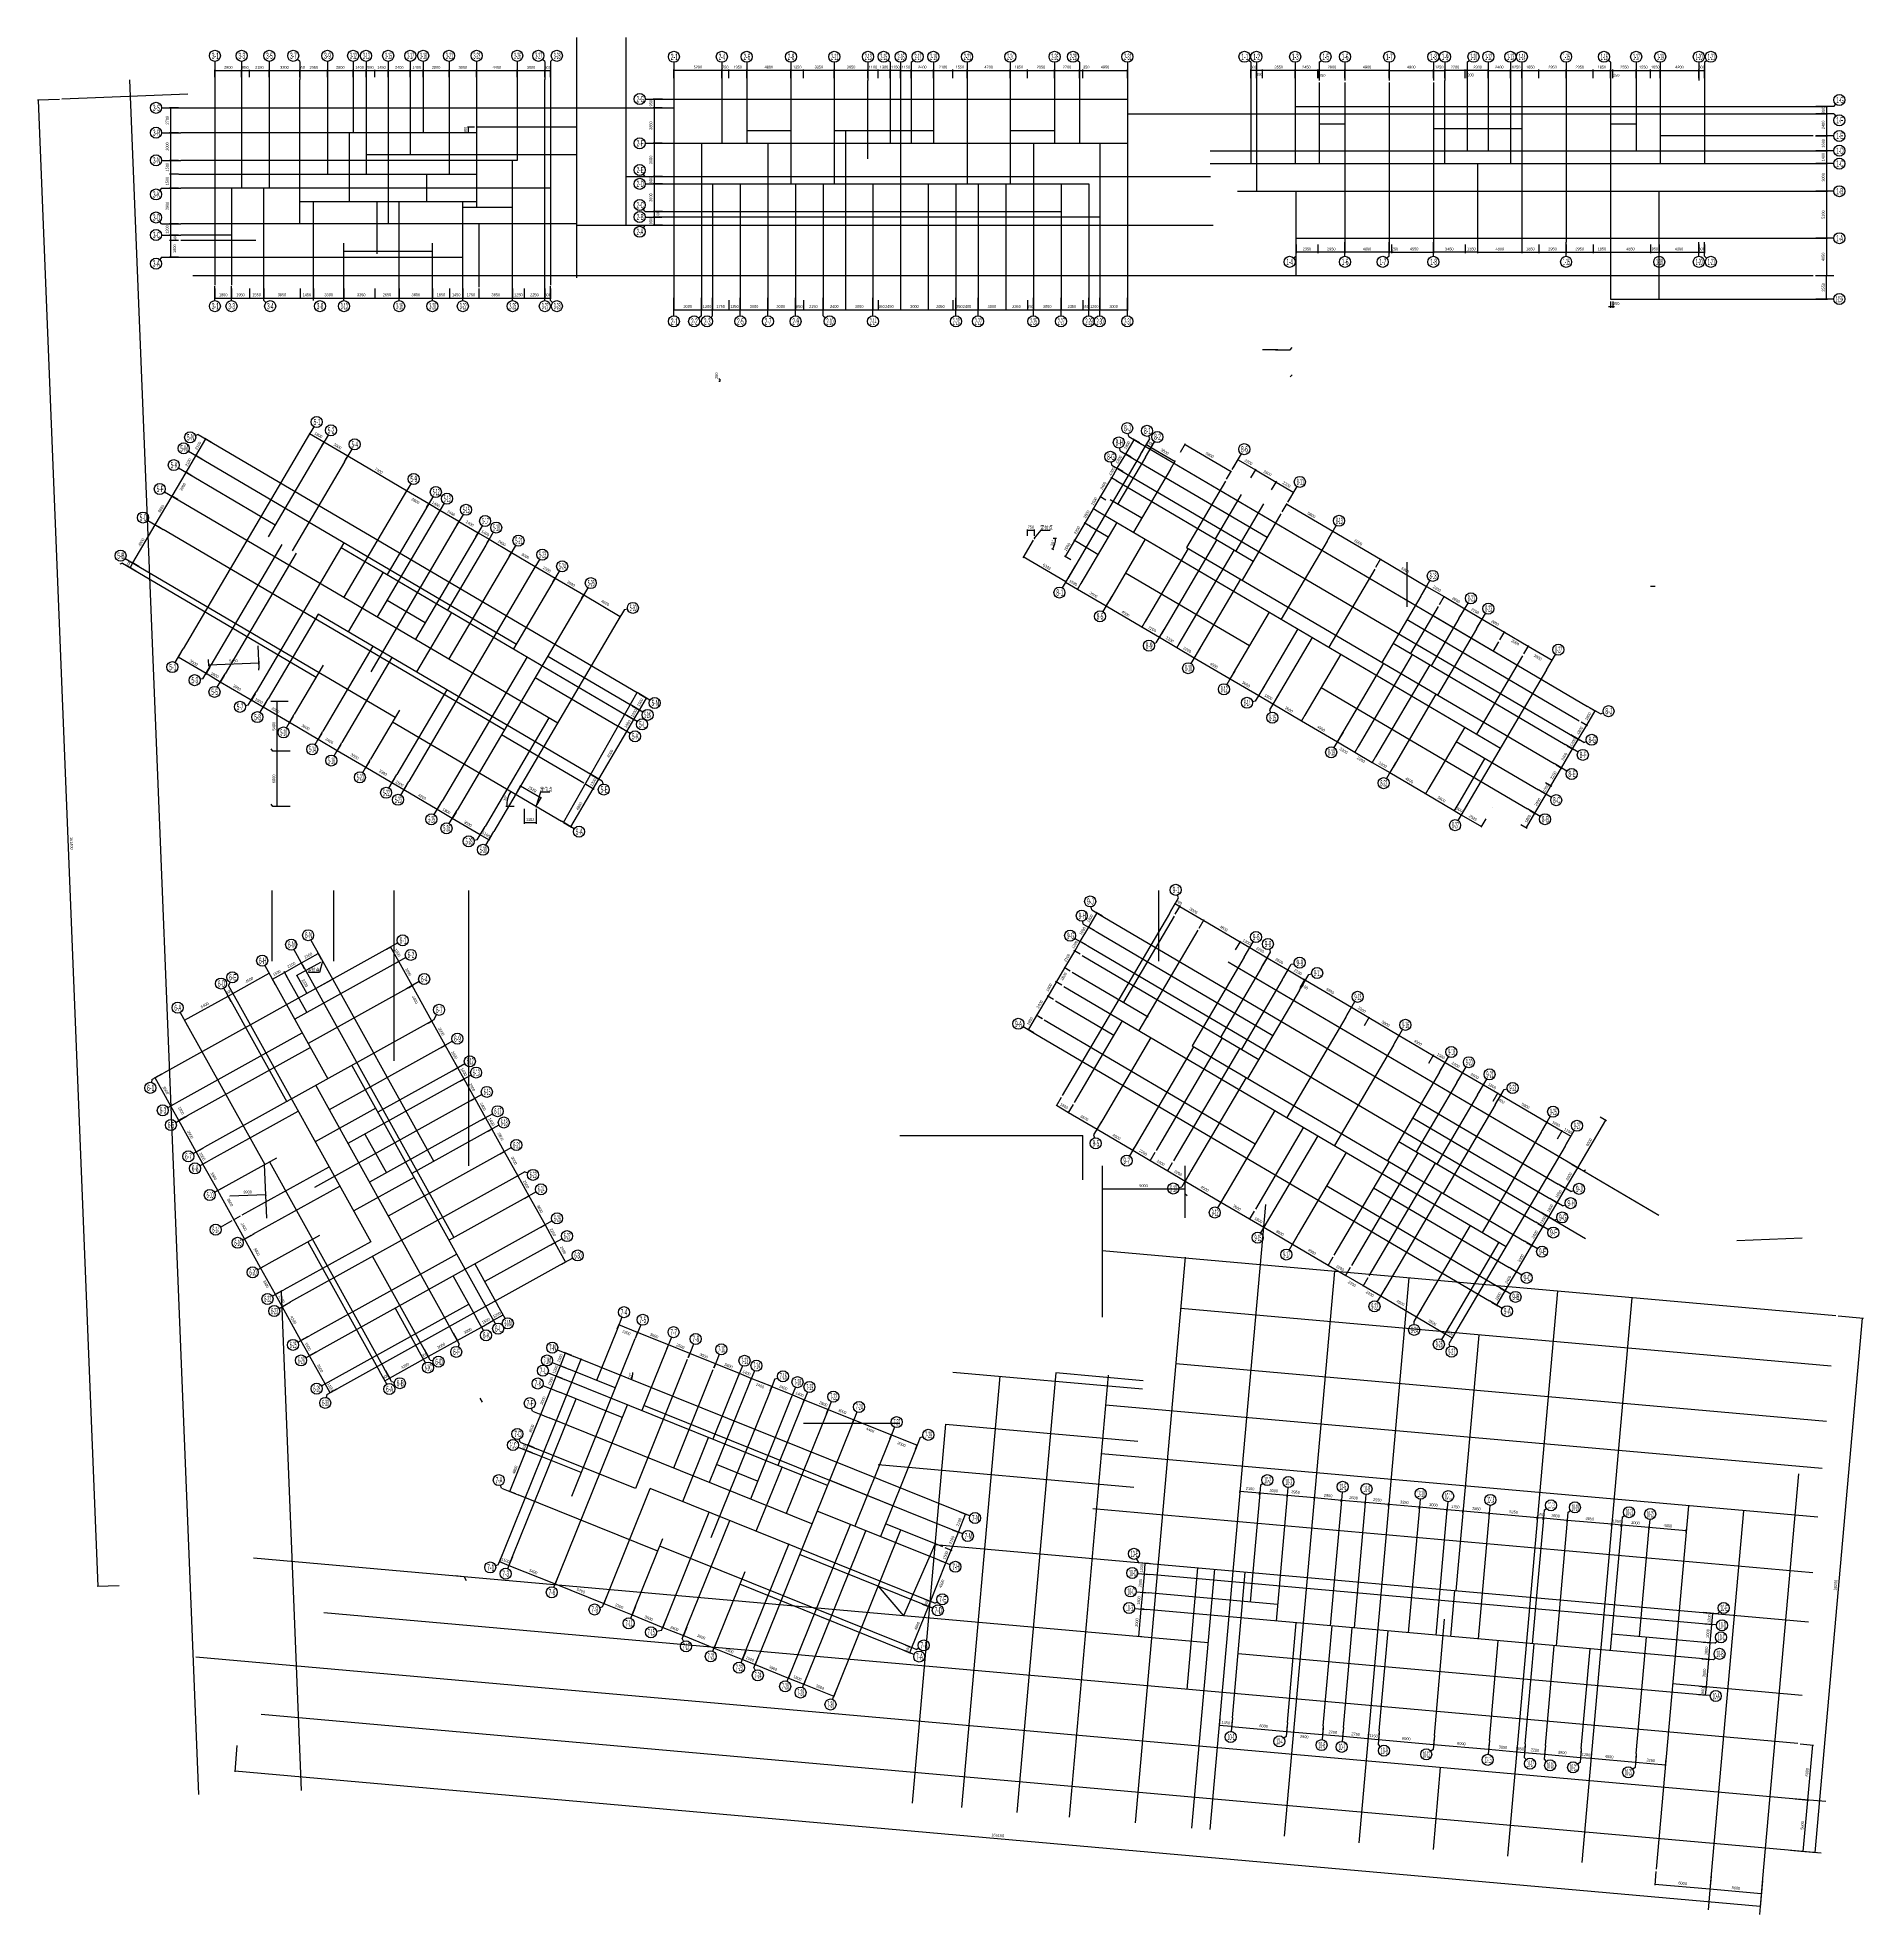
# Model space of a CAD drawing. Extents: x 471867 to 669967, y 35268 to 238913.
import ezdxf
from ezdxf.enums import TextEntityAlignment as Align

# ---------------------------------------------------------------- set-up
doc = ezdxf.new("R2010")
doc.units = 0
doc.header["$LTSCALE"] = 100
doc.header["$MEASUREMENT"] = 0
for name, color, linetype in [('AXIS', 3, 'Continuous'), ('DOTE', 253, 'Continuous'), ('L-AXIS', 3, 'Continuous')]:
    doc.layers.add(name, color=color, linetype=linetype)
doc.styles.add('hztxt2', font='hztxt2')
doc.styles.get("Standard").update_dxf_attribs({"font": 'standard'})
doc.dimstyles.get("Standard").update_dxf_attribs({"dimtxt": 300, "dimasz": 100, "dimexe": 100, "dimexo": 250, "dimgap": 100, "dimtad": 0, "dimtoh": 1, "dimdec": 0, "dimdsep": 46, "dimcen": 0.09, "dimclrt": 7, "dimadec": 0, "dimazin": 0, "dimtfac": 1, "dimtdec": 4, "dimtofl": 0, "dimtmove": 0, "dimatfit": 3, "dimfxl": 1, "dimtolj": 1, "dimtzin": 0, "dimarcsym": 0})

# ---------------------------------------------------------------- blocks, each defined once
blk = doc.blocks.new('*D167')
at = {"layer": 'L-AXIS', "color": 0, "linetype": 'ByBlock', "lineweight": -2}
for p, q in [((493507, 53583), (493255, 50741)), ((493264, 50840), (658764, 36162)), ((659008, 38905), (658755, 36062))]:
    blk.add_line(p, q, dxfattribs=at)
for points in [[(493264, 50840), (493365, 50848), (493362, 50815)], [(658764, 36162), (658663, 36154), (658666, 36188)]]:
    blk.add_solid(points, dxfattribs=at)
at = {"layer": 'L-AXIS', "color": 7, "linetype": 'Continuous', "lineweight": -2, "insert": (576045, 43850), "char_height": 300, "width": 1101.67, "attachment_point": 5, "rotation": 354.93165, "style": 'hztxt2'}
blk.add_mtext('166150', dxfattribs=at)
blk = doc.blocks.new('*D401')
at = {"layer": 'L-AXIS', "color": 0, "linetype": 'ByBlock', "lineweight": -2}
for p, q in [((569058, 234511), (569058, 235453)), ((569058, 235353), (571158, 235353)), ((571158, 234511), (571158, 235453))]:
    blk.add_line(p, q, dxfattribs=at)
for points in [[(569058, 235353), (569158, 235370), (569158, 235337)], [(571158, 235353), (571058, 235337), (571058, 235370)]]:
    blk.add_solid(points, dxfattribs=at)
at = {"layer": 'L-AXIS', "color": 7, "linetype": 'Continuous', "lineweight": -2, "insert": (570108, 235703), "char_height": 300, "width": 775, "attachment_point": 5, "style": 'hztxt2'}
blk.add_mtext('2100', dxfattribs=at)
blk = doc.blocks.new('*D31')
at = {"layer": 'L-AXIS', "color": 0, "linetype": 'ByBlock', "lineweight": -2}
for p, q in [((568508, 210429), (568508, 209281)), ((571158, 210429), (571158, 209281)), ((568508, 209381), (571158, 209381))]:
    blk.add_line(p, q, dxfattribs=at)
for points in [[(568508, 209381), (568608, 209398), (568608, 209364)], [(571158, 209381), (571058, 209364), (571058, 209398)]]:
    blk.add_solid(points, dxfattribs=at)
at = {"layer": 'L-AXIS', "color": 7, "linetype": 'Continuous', "lineweight": -2, "insert": (569833, 209731), "char_height": 300, "width": 775, "attachment_point": 5, "style": 'hztxt2'}
blk.add_mtext('2650', dxfattribs=at)
blk = doc.blocks.new('*D284')
at = {"layer": 'L-AXIS', "color": 0, "linetype": 'ByBlock', "lineweight": -2}
for p, q in [((569747, 73677), (570514, 73367)), ((570308, 75068), (571075, 74759)), ((570421, 73405), (570982, 74796))]:
    blk.add_line(p, q, dxfattribs=at)
for points in [[(570421, 73405), (570443, 73504), (570474, 73491)], [(570982, 74796), (570960, 74697), (570929, 74710)]]:
    blk.add_solid(points, dxfattribs=at)
at = {"layer": 'L-AXIS', "color": 7, "linetype": 'Continuous', "lineweight": -2, "insert": (570377, 74231), "char_height": 300, "width": 690, "attachment_point": 5, "rotation": 68.04538, "style": 'hztxt2'}
blk.add_mtext('1500', dxfattribs=at)
blk = doc.blocks.new('*D107')
at = {"layer": 'L-AXIS', "color": 0, "linetype": 'ByBlock', "lineweight": -2}
for p, q in [((570982, 74796), (571767, 76744)), ((571093, 77016), (571860, 76706)), ((570308, 75068), (571075, 74759))]:
    blk.add_line(p, q, dxfattribs=at)
for points in [[(571767, 76744), (571745, 76645), (571714, 76657)], [(570982, 74796), (571004, 74895), (571035, 74883)]]:
    blk.add_solid(points, dxfattribs=at)
at = {"layer": 'L-AXIS', "color": 7, "linetype": 'Continuous', "lineweight": -2, "insert": (571050, 75901), "char_height": 300, "width": 775, "attachment_point": 5, "rotation": 68.04538, "style": 'hztxt2'}
blk.add_mtext('2100', dxfattribs=at)
blk = doc.blocks.new('*D366')
at = {"layer": 'L-AXIS', "color": 0, "linetype": 'ByBlock', "lineweight": -2}
for p, q in [((500848, 137865), (500446, 138589)), ((500495, 138501), (502331, 139521)), ((502684, 138885), (502282, 139608))]:
    blk.add_line(p, q, dxfattribs=at)
for points in [[(500495, 138501), (500574, 138564), (500590, 138535)], [(502331, 139521), (502251, 139458), (502235, 139487)]]:
    blk.add_solid(points, dxfattribs=at)
at = {"layer": 'L-AXIS', "color": 7, "linetype": 'Continuous', "lineweight": -2, "insert": (501243, 139317), "char_height": 300, "width": 775, "attachment_point": 5, "rotation": 29.04537, "style": 'hztxt2'}
blk.add_mtext('2100', dxfattribs=at)
blk = doc.blocks.new('*D392')
at = {"layer": 'L-AXIS', "color": 0, "linetype": 'ByBlock', "lineweight": -2}
for p, q in [((498659, 137482), (500495, 138501)), ((500848, 137865), (500446, 138589)), ((499012, 136846), (498610, 137569))]:
    blk.add_line(p, q, dxfattribs=at)
for points in [[(500495, 138501), (500416, 138438), (500399, 138467)], [(498659, 137482), (498738, 137545), (498755, 137516)]]:
    blk.add_solid(points, dxfattribs=at)
at = {"layer": 'L-AXIS', "color": 7, "linetype": 'Continuous', "lineweight": -2, "insert": (499407, 138297), "char_height": 300, "width": 775, "attachment_point": 5, "rotation": 29.04537, "style": 'hztxt2'}
blk.add_mtext('2100', dxfattribs=at)
blk = doc.blocks.new('*D248')
at = {"layer": 'L-AXIS', "color": 0, "linetype": 'ByBlock', "lineweight": -2}
for p, q in [((474241, 232201), (471867, 232105)), ((478441, 70839), (471967, 232109)), ((480715, 70931), (478341, 70835))]:
    blk.add_line(p, q, dxfattribs=at)
for points in [[(471967, 232109), (471988, 232010), (471954, 232009)], [(478441, 70839), (478420, 70939), (478453, 70940)]]:
    blk.add_solid(points, dxfattribs=at)
at = {"layer": 'L-AXIS', "color": 7, "linetype": 'Continuous', "lineweight": -2, "insert": (475554, 151488), "char_height": 300, "width": 1111.67, "attachment_point": 5, "rotation": 272.29877, "style": 'hztxt2'}
blk.add_mtext('161400', dxfattribs=at)
blk = doc.blocks.new('_AXISO')
blk.add_circle((0, 0), 0.5)
blk = doc.blocks.new('*D414')
at = {"layer": 'L-AXIS', "color": 0, "linetype": 'ByBlock', "lineweight": -2}
for p, q in [((516949, 98368), (517453, 97461)), ((513802, 96620), (514305, 95713)), ((514257, 95801), (517404, 97549))]:
    blk.add_line(p, q, dxfattribs=at)
for points in [[(514257, 95801), (514336, 95864), (514352, 95835)], [(517404, 97549), (517325, 97485), (517309, 97515)]]:
    blk.add_solid(points, dxfattribs=at)
at = {"layer": 'L-AXIS', "color": 7, "linetype": 'Continuous', "lineweight": -2, "insert": (515660, 96981), "char_height": 300, "width": 775, "attachment_point": 5, "rotation": 29.04537, "style": 'hztxt2'}
blk.add_mtext('3600', dxfattribs=at)
blk = doc.blocks.new('*D16')
at = {"layer": 'L-AXIS', "color": 0, "linetype": 'ByBlock', "lineweight": -2}
for p, q in [((513277, 96329), (513781, 95422)), ((509605, 94290), (510109, 93383)), ((510060, 93470), (513732, 95509))]:
    blk.add_line(p, q, dxfattribs=at)
for points in [[(513732, 95509), (513653, 95446), (513637, 95475)], [(510060, 93470), (510140, 93533), (510156, 93504)]]:
    blk.add_solid(points, dxfattribs=at)
at = {"layer": 'L-AXIS', "color": 7, "linetype": 'Continuous', "lineweight": -2, "insert": (511726, 94796), "char_height": 300, "width": 790, "attachment_point": 5, "rotation": 29.04537, "style": 'hztxt2'}
blk.add_mtext('4200', dxfattribs=at)
blk = doc.blocks.new('*D297')
at = {"layer": 'L-AXIS', "color": 0, "linetype": 'ByBlock', "lineweight": -2}
for p, q in [((509081, 93998), (509584, 93092)), ((509605, 94290), (510109, 93383)), ((509536, 93179), (510060, 93470))]:
    blk.add_line(p, q, dxfattribs=at)
for points in [[(509536, 93179), (509615, 93242), (509631, 93213)], [(510060, 93470), (509981, 93407), (509965, 93436)]]:
    blk.add_solid(points, dxfattribs=at)
at = {"layer": 'L-AXIS', "color": 7, "linetype": 'Continuous', "lineweight": -2, "insert": (509628, 93631), "char_height": 300, "width": 556.67, "attachment_point": 5, "rotation": 29.04537, "style": 'hztxt2'}
blk.add_mtext('600', dxfattribs=at)
blk = doc.blocks.new('*D270')
at = {"layer": 'L-AXIS', "color": 0, "linetype": 'ByBlock', "lineweight": -2}
for p, q in [((513277, 96329), (513781, 95422)), ((513732, 95509), (514257, 95801)), ((513802, 96620), (514305, 95713))]:
    blk.add_line(p, q, dxfattribs=at)
for points in [[(514257, 95801), (514177, 95738), (514161, 95767)], [(513732, 95509), (513812, 95573), (513828, 95543)]]:
    blk.add_solid(points, dxfattribs=at)
at = {"layer": 'L-AXIS', "color": 7, "linetype": 'Continuous', "lineweight": -2, "insert": (513825, 95961), "char_height": 300, "width": 556.67, "attachment_point": 5, "rotation": 29.04537, "style": 'hztxt2'}
blk.add_mtext('600', dxfattribs=at)
blk = doc.blocks.new('*D106')
at = {"layer": 'L-AXIS', "color": 0, "linetype": 'ByBlock', "lineweight": -2}
for p, q in [((519572, 99824), (520075, 98918)), ((516949, 98368), (517453, 97461)), ((517404, 97549), (520027, 99005))]:
    blk.add_line(p, q, dxfattribs=at)
for points in [[(520027, 99005), (519947, 98942), (519931, 98971)], [(517404, 97549), (517483, 97612), (517500, 97583)]]:
    blk.add_solid(points, dxfattribs=at)
at = {"layer": 'L-AXIS', "color": 7, "linetype": 'Continuous', "lineweight": -2, "insert": (518545, 98583), "char_height": 300, "width": 780, "attachment_point": 5, "rotation": 29.04537, "style": 'hztxt2'}
blk.add_mtext('3000', dxfattribs=at)
blk = doc.blocks.new('*D157')
at = {"layer": 'L-AXIS', "color": 0, "linetype": 'ByBlock', "lineweight": -2}
for p, q in [((519572, 99824), (520075, 98918)), ((520883, 100553), (521387, 99646)), ((520027, 99005), (521338, 99733))]:
    blk.add_line(p, q, dxfattribs=at)
for points in [[(520027, 99005), (520106, 99068), (520122, 99039)], [(521338, 99733), (521259, 99670), (521243, 99699)]]:
    blk.add_solid(points, dxfattribs=at)
at = {"layer": 'L-AXIS', "color": 7, "linetype": 'Continuous', "lineweight": -2, "insert": (520512, 99675), "char_height": 300, "width": 690, "attachment_point": 5, "rotation": 29.04537, "style": 'hztxt2'}
blk.add_mtext('1500', dxfattribs=at)
blk = doc.blocks.new('*D407')
at = {"layer": 'L-AXIS', "color": 0, "linetype": 'ByBlock', "lineweight": -2}
for p, q in [((520883, 100553), (521387, 99646)), ((521338, 99733), (522387, 100316)), ((521932, 101135), (522436, 100229))]:
    blk.add_line(p, q, dxfattribs=at)
for points in [[(521338, 99733), (521417, 99796), (521434, 99767)], [(522387, 100316), (522308, 100253), (522292, 100282)]]:
    blk.add_solid(points, dxfattribs=at)
at = {"layer": 'L-AXIS', "color": 7, "linetype": 'Continuous', "lineweight": -2, "insert": (521693, 100331), "char_height": 300, "width": 690, "attachment_point": 5, "rotation": 29.04537, "style": 'hztxt2'}
blk.add_mtext('1200', dxfattribs=at)
blk = doc.blocks.new('*D41')
at = {"layer": 'L-AXIS', "color": 0, "linetype": 'ByBlock', "lineweight": -2}
for p, q in [((510645, 138441), (511139, 138715)), ((512508, 136044), (511052, 138667)), ((512100, 135817), (512596, 136093))]:
    blk.add_line(p, q, dxfattribs=at)
for points in [[(511052, 138667), (511115, 138587), (511086, 138571)], [(512508, 136044), (512445, 136123), (512474, 136140)]]:
    blk.add_solid(points, dxfattribs=at)
at = {"layer": 'L-AXIS', "color": 7, "linetype": 'Continuous', "lineweight": -2, "insert": (512086, 137525), "char_height": 300, "width": 780, "attachment_point": 5, "rotation": 299.04537, "style": 'hztxt2'}
blk.add_mtext('3000', dxfattribs=at)
blk = doc.blocks.new('*D406')
at = {"layer": 'L-AXIS', "color": 0, "linetype": 'ByBlock', "lineweight": -2}
for p, q in [((512102, 135818), (512595, 136092)), ((514643, 132197), (512507, 136044)), ((514236, 131971), (514731, 132245))]:
    blk.add_line(p, q, dxfattribs=at)
for points in [[(512507, 136044), (512570, 135964), (512541, 135948)], [(514643, 132197), (514580, 132276), (514609, 132292)]]:
    blk.add_solid(points, dxfattribs=at)
at = {"layer": 'L-AXIS', "color": 7, "linetype": 'Continuous', "lineweight": -2, "insert": (512791, 134504), "char_height": 300, "width": 795, "attachment_point": 5, "rotation": 299.04537, "style": 'hztxt2'}
blk.add_mtext('4400', dxfattribs=at)
blk = doc.blocks.new('*D234')
at = {"layer": 'L-AXIS', "color": 0, "linetype": 'ByBlock', "lineweight": -2}
for p, q in [((503763, 93211), (502978, 92776)), ((503600, 91863), (503066, 92824)), ((504297, 92250), (503512, 91814))]:
    blk.add_line(p, q, dxfattribs=at)
for points in [[(503066, 92824), (503129, 92745), (503100, 92729)], [(503600, 91863), (503537, 91942), (503566, 91958)]]:
    blk.add_solid(points, dxfattribs=at)
at = {"layer": 'L-AXIS', "color": 7, "linetype": 'Continuous', "lineweight": -2, "insert": (503639, 92513), "char_height": 300, "width": 685, "attachment_point": 5, "rotation": 299.04537, "style": 'hztxt2'}
blk.add_mtext('1100', dxfattribs=at)
blk = doc.blocks.new('*D165')
at = {"layer": 'L-AXIS', "color": 0, "linetype": 'ByBlock', "lineweight": -2}
for p, q in [((496772, 105800), (495987, 105365)), ((497677, 102528), (496074, 105413)), ((498374, 102915), (497589, 102480))]:
    blk.add_line(p, q, dxfattribs=at)
for points in [[(496074, 105413), (496138, 105334), (496108, 105318)], [(497677, 102528), (497614, 102608), (497643, 102624)]]:
    blk.add_solid(points, dxfattribs=at)
at = {"layer": 'L-AXIS', "color": 7, "linetype": 'Continuous', "lineweight": -2, "insert": (496642, 103670), "char_height": 300, "width": 780, "attachment_point": 5, "rotation": 299.04537, "style": 'hztxt2'}
blk.add_mtext('3300', dxfattribs=at)
blk = doc.blocks.new('*D223')
at = {"layer": 'L-AXIS', "color": 0, "linetype": 'ByBlock', "lineweight": -2}
for p, q in [((502064, 96271), (501279, 95835)), ((503066, 92824), (501366, 95884)), ((503763, 93211), (502978, 92776))]:
    blk.add_line(p, q, dxfattribs=at)
for points in [[(501366, 95884), (501430, 95805), (501400, 95788)], [(503066, 92824), (503003, 92904), (503032, 92920)]]:
    blk.add_solid(points, dxfattribs=at)
at = {"layer": 'L-AXIS', "color": 7, "linetype": 'Continuous', "lineweight": -2, "insert": (502522, 94524), "char_height": 300, "width": 780, "attachment_point": 5, "rotation": 299.04537, "style": 'hztxt2'}
blk.add_mtext('3500', dxfattribs=at)
blk = doc.blocks.new('*D74')
at = {"layer": 'L-AXIS', "color": 0, "linetype": 'ByBlock', "lineweight": -2}
for p, q in [((501141, 97932), (500357, 97496)), ((501366, 95884), (500444, 97545)), ((502064, 96271), (501279, 95835))]:
    blk.add_line(p, q, dxfattribs=at)
for points in [[(500444, 97545), (500507, 97466), (500478, 97450)], [(501366, 95884), (501303, 95963), (501332, 95980)]]:
    blk.add_solid(points, dxfattribs=at)
at = {"layer": 'L-AXIS', "color": 7, "linetype": 'Continuous', "lineweight": -2, "insert": (501211, 96884), "char_height": 300, "width": 685, "attachment_point": 5, "rotation": 299.04537, "style": 'hztxt2'}
blk.add_mtext('1900', dxfattribs=at)
blk = doc.blocks.new('*D104')
at = {"layer": 'L-AXIS', "color": 0, "linetype": 'ByBlock', "lineweight": -2}
for p, q in [((499102, 101604), (498317, 101168)), ((500444, 97545), (498405, 101217)), ((501141, 97932), (500357, 97496))]:
    blk.add_line(p, q, dxfattribs=at)
for points in [[(498405, 101217), (498468, 101137), (498439, 101121)], [(500444, 97545), (500381, 97624), (500410, 97641)]]:
    blk.add_solid(points, dxfattribs=at)
at = {"layer": 'L-AXIS', "color": 7, "linetype": 'Continuous', "lineweight": -2, "insert": (499618, 99764), "char_height": 300, "width": 790, "attachment_point": 5, "rotation": 299.04537, "style": 'hztxt2'}
blk.add_mtext('4200', dxfattribs=at)
blk = doc.blocks.new('*D378')
at = {"layer": 'L-AXIS', "color": 0, "linetype": 'ByBlock', "lineweight": -2}
for p, q in [((498374, 102915), (497589, 102480)), ((498405, 101217), (497677, 102528)), ((499102, 101604), (498317, 101168))]:
    blk.add_line(p, q, dxfattribs=at)
for points in [[(497677, 102528), (497740, 102449), (497711, 102433)], [(498405, 101217), (498342, 101296), (498371, 101312)]]:
    blk.add_solid(points, dxfattribs=at)
at = {"layer": 'L-AXIS', "color": 7, "linetype": 'Continuous', "lineweight": -2, "insert": (498347, 102042), "char_height": 300, "width": 690, "attachment_point": 5, "rotation": 299.04537, "style": 'hztxt2'}
blk.add_mtext('1500', dxfattribs=at)
blk = doc.blocks.new('*D39')
at = {"layer": 'L-AXIS', "color": 0, "linetype": 'ByBlock', "lineweight": -2}
for p, q in [((487815, 132291), (492536, 134913)), ((492889, 134277), (492488, 135000)), ((488168, 131656), (487767, 132379))]:
    blk.add_line(p, q, dxfattribs=at)
for points in [[(492536, 134913), (492457, 134850), (492441, 134879)], [(487815, 132291), (487895, 132354), (487911, 132325)]]:
    blk.add_solid(points, dxfattribs=at)
at = {"layer": 'L-AXIS', "color": 7, "linetype": 'Continuous', "lineweight": -2, "insert": (490006, 133908), "char_height": 300, "width": 785, "attachment_point": 5, "rotation": 29.04537, "style": 'hztxt2'}
blk.add_mtext('5400', dxfattribs=at)
blk = doc.blocks.new('*D310')
at = {"layer": 'L-AXIS', "color": 0, "linetype": 'ByBlock', "lineweight": -2}
for p, q in [((487887, 121799), (487102, 121363)), ((489083, 118002), (487190, 121412)), ((489781, 118389), (488996, 117954))]:
    blk.add_line(p, q, dxfattribs=at)
for points in [[(487190, 121412), (487253, 121332), (487224, 121316)], [(489083, 118002), (489020, 118081), (489049, 118098)]]:
    blk.add_solid(points, dxfattribs=at)
at = {"layer": 'L-AXIS', "color": 7, "linetype": 'Continuous', "lineweight": -2, "insert": (488443, 119877), "char_height": 300, "width": 775, "attachment_point": 5, "rotation": 299.04537, "style": 'hztxt2'}
blk.add_mtext('3900', dxfattribs=at)
blk = doc.blocks.new('*D181')
at = {"layer": 'L-AXIS', "color": 0, "linetype": 'ByBlock', "lineweight": -2}
for p, q in [((485314, 126432), (484529, 125997)), ((486316, 122985), (484617, 126045)), ((487013, 123373), (486228, 122937))]:
    blk.add_line(p, q, dxfattribs=at)
for points in [[(484617, 126045), (484680, 125966), (484651, 125950)], [(486316, 122985), (486253, 123065), (486282, 123081)]]:
    blk.add_solid(points, dxfattribs=at)
at = {"layer": 'L-AXIS', "color": 7, "linetype": 'Continuous', "lineweight": -2, "insert": (485772, 124685), "char_height": 300, "width": 780, "attachment_point": 5, "rotation": 299.04537, "style": 'hztxt2'}
blk.add_mtext('3500', dxfattribs=at)
blk = doc.blocks.new('*D0')
at = {"layer": 'L-AXIS', "color": 0, "linetype": 'ByBlock', "lineweight": -2}
for p, q in [((487013, 123373), (486228, 122937)), ((487190, 121412), (486316, 122985)), ((487887, 121799), (487102, 121363))]:
    blk.add_line(p, q, dxfattribs=at)
for points in [[(486316, 122985), (486379, 122906), (486350, 122890)], [(487190, 121412), (487127, 121491), (487156, 121507)]]:
    blk.add_solid(points, dxfattribs=at)
at = {"layer": 'L-AXIS', "color": 7, "linetype": 'Continuous', "lineweight": -2, "insert": (487447, 122488), "char_height": 300, "width": 690, "attachment_point": 5, "rotation": 299.04537, "style": 'hztxt2'}
blk.add_mtext('1800', dxfattribs=at)
blk = doc.blocks.new('*D59')
at = {"layer": 'L-AXIS', "color": 0, "linetype": 'ByBlock', "lineweight": -2}
for p, q in [((495024, 108948), (494239, 108512)), ((496074, 105413), (494327, 108560)), ((496772, 105800), (495987, 105365))]:
    blk.add_line(p, q, dxfattribs=at)
for points in [[(494327, 108560), (494390, 108481), (494361, 108465)], [(496074, 105413), (496011, 105492), (496041, 105509)]]:
    blk.add_solid(points, dxfattribs=at)
at = {"layer": 'L-AXIS', "color": 7, "linetype": 'Continuous', "lineweight": -2, "insert": (495642, 107167), "char_height": 300, "width": 775, "attachment_point": 5, "rotation": 299.04537, "style": 'hztxt2'}
blk.add_mtext('3600', dxfattribs=at)
blk = doc.blocks.new('*D252')
at = {"layer": 'L-AXIS', "color": 0, "linetype": 'ByBlock', "lineweight": -2}
for p, q in [((492111, 114193), (491326, 113757)), ((493161, 110659), (491414, 113806)), ((493859, 111046), (493074, 110610))]:
    blk.add_line(p, q, dxfattribs=at)
for points in [[(491414, 113806), (491477, 113726), (491448, 113710)], [(493161, 110659), (493098, 110738), (493127, 110754)]]:
    blk.add_solid(points, dxfattribs=at)
at = {"layer": 'L-AXIS', "color": 7, "linetype": 'Continuous', "lineweight": -2, "insert": (492754, 112532), "char_height": 300, "width": 775, "attachment_point": 5, "rotation": 299.04537, "style": 'hztxt2'}
blk.add_mtext('3600', dxfattribs=at)
blk = doc.blocks.new('*D305')
at = {"layer": 'L-AXIS', "color": 0, "linetype": 'ByBlock', "lineweight": -2}
for p, q in [((493859, 111046), (493074, 110610)), ((494327, 108560), (493161, 110659)), ((495024, 108948), (494239, 108512))]:
    blk.add_line(p, q, dxfattribs=at)
for points in [[(493161, 110659), (493225, 110579), (493195, 110563)], [(494327, 108560), (494264, 108640), (494293, 108656)]]:
    blk.add_solid(points, dxfattribs=at)
at = {"layer": 'L-AXIS', "color": 7, "linetype": 'Continuous', "lineweight": -2, "insert": (494236, 109883), "char_height": 300, "width": 785, "attachment_point": 5, "rotation": 299.04537, "style": 'hztxt2'}
blk.add_mtext('2400', dxfattribs=at)
blk = doc.blocks.new('*D143')
at = {"layer": 'L-AXIS', "color": 0, "linetype": 'ByBlock', "lineweight": -2}
for p, q in [((490509, 117078), (489724, 116642)), ((491414, 113806), (489812, 116691)), ((492111, 114193), (491326, 113757))]:
    blk.add_line(p, q, dxfattribs=at)
for points in [[(489812, 116691), (489875, 116611), (489846, 116595)], [(491414, 113806), (491351, 113885), (491380, 113901)]]:
    blk.add_solid(points, dxfattribs=at)
at = {"layer": 'L-AXIS', "color": 7, "linetype": 'Continuous', "lineweight": -2, "insert": (490978, 115373), "char_height": 300, "width": 780, "attachment_point": 5, "rotation": 299.04537, "style": 'hztxt2'}
blk.add_mtext('3300', dxfattribs=at)
blk = doc.blocks.new('*D175')
at = {"layer": 'L-AXIS', "color": 0, "linetype": 'ByBlock', "lineweight": -2}
for p, q in [((489784, 118391), (488999, 117955)), ((489815, 116693), (489086, 118004)), ((490512, 117080), (489727, 116644))]:
    blk.add_line(p, q, dxfattribs=at)
for points in [[(489086, 118004), (489149, 117925), (489120, 117908)], [(489815, 116693), (489752, 116772), (489781, 116788)]]:
    blk.add_solid(points, dxfattribs=at)
at = {"layer": 'L-AXIS', "color": 7, "linetype": 'Continuous', "lineweight": -2, "insert": (489756, 117518), "char_height": 300, "width": 690, "attachment_point": 5, "rotation": 299.04537, "style": 'hztxt2'}
blk.add_mtext('1500', dxfattribs=at)
blk = doc.blocks.new('*D24')
at = {"layer": 'L-AXIS', "color": 0, "linetype": 'ByBlock', "lineweight": -2}
for p, q in [((493061, 135204), (496995, 137389)), ((497348, 136753), (496946, 137476)), ((493414, 134569), (493012, 135292))]:
    blk.add_line(p, q, dxfattribs=at)
for points in [[(496995, 137389), (496915, 137326), (496899, 137355)], [(493061, 135204), (493140, 135267), (493156, 135238)]]:
    blk.add_solid(points, dxfattribs=at)
at = {"layer": 'L-AXIS', "color": 7, "linetype": 'Continuous', "lineweight": -2, "insert": (494834, 136667), "char_height": 300, "width": 790, "attachment_point": 5, "rotation": 29.04537, "style": 'hztxt2'}
blk.add_mtext('4500', dxfattribs=at)
blk = doc.blocks.new('*D118')
at = {"layer": 'L-AXIS', "color": 0, "linetype": 'ByBlock', "lineweight": -2}
for p, q in [((492889, 134277), (492488, 135000)), ((492536, 134913), (493061, 135204)), ((493414, 134569), (493012, 135292))]:
    blk.add_line(p, q, dxfattribs=at)
for points in [[(492536, 134913), (492615, 134976), (492632, 134947)], [(493061, 135204), (492981, 135141), (492965, 135170)]]:
    blk.add_solid(points, dxfattribs=at)
at = {"layer": 'L-AXIS', "color": 7, "linetype": 'Continuous', "lineweight": -2, "insert": (492628, 135365), "char_height": 300, "width": 556.67, "attachment_point": 5, "rotation": 29.04537, "style": 'hztxt2'}
blk.add_mtext('600', dxfattribs=at)
blk = doc.blocks.new('*D389')
at = {"layer": 'L-AXIS', "color": 0, "linetype": 'ByBlock', "lineweight": -2}
for p, q in [((497701, 136118), (497299, 136841)), ((497348, 136753), (498659, 137482)), ((499012, 136846), (498610, 137569))]:
    blk.add_line(p, q, dxfattribs=at)
for points in [[(497348, 136753), (497427, 136816), (497443, 136787)], [(498659, 137482), (498580, 137418), (498564, 137448)]]:
    blk.add_solid(points, dxfattribs=at)
at = {"layer": 'L-AXIS', "color": 7, "linetype": 'Continuous', "lineweight": -2, "insert": (497833, 137423), "char_height": 300, "width": 690, "attachment_point": 5, "rotation": 29.04537, "style": 'hztxt2'}
blk.add_mtext('1500', dxfattribs=at)
blk = doc.blocks.new('*D241')
at = {"layer": 'L-AXIS', "color": 0, "linetype": 'ByBlock', "lineweight": -2}
for p, q in [((502575, 138566), (499922, 137091)), ((500009, 137140), (501093, 135192)), ((503658, 136618), (501005, 135143))]:
    blk.add_line(p, q, dxfattribs=at)
for points in [[(500009, 137140), (500072, 137060), (500043, 137044)], [(501093, 135192), (501029, 135271), (501059, 135287)]]:
    blk.add_solid(points, dxfattribs=at)
at = {"layer": 'L-AXIS', "color": 7, "linetype": 'Continuous', "lineweight": -2, "insert": (500857, 136336), "char_height": 300, "width": 775, "attachment_point": 5, "rotation": 299.08092, "style": 'hztxt2'}
blk.add_mtext('2229', dxfattribs=at)
blk = doc.blocks.new('*D275')
at = {"layer": 'L-AXIS', "color": 0, "linetype": 'ByBlock', "lineweight": -2}
for p, q in [((509770, 140014), (510264, 140288)), ((511051, 138666), (510177, 140240)), ((510644, 138440), (511138, 138715))]:
    blk.add_line(p, q, dxfattribs=at)
for points in [[(510177, 140240), (510240, 140160), (510211, 140144)], [(511051, 138666), (510988, 138746), (511017, 138762)]]:
    blk.add_solid(points, dxfattribs=at)
at = {"layer": 'L-AXIS', "color": 7, "linetype": 'Continuous', "lineweight": -2, "insert": (510920, 139623), "char_height": 300, "width": 690, "attachment_point": 5, "rotation": 299.04537, "style": 'hztxt2'}
blk.add_mtext('1800', dxfattribs=at)
blk = doc.blocks.new('*D186')
at = {"layer": 'L-AXIS', "color": 0, "linetype": 'ByBlock', "lineweight": -2}
for p, q in [((568739, 69231), (570421, 73405)), ((569747, 73677), (570514, 73367)), ((568064, 69503), (568831, 69194))]:
    blk.add_line(p, q, dxfattribs=at)
for points in [[(570421, 73405), (570399, 73306), (570368, 73318)], [(568739, 69231), (568761, 69330), (568792, 69318)]]:
    blk.add_solid(points, dxfattribs=at)
at = {"layer": 'L-AXIS', "color": 7, "linetype": 'Continuous', "lineweight": -2, "insert": (569957, 71152), "char_height": 300, "width": 790, "attachment_point": 5, "rotation": 68.04538, "style": 'hztxt2'}
blk.add_mtext('4500', dxfattribs=at)
blk = doc.blocks.new('*D69')
at = {"layer": 'L-AXIS', "color": 0, "linetype": 'ByBlock', "lineweight": -2}
for p, q in [((536738, 68674), (536333, 67670)), ((536371, 67763), (539709, 66417)), ((540077, 67328), (539672, 66324))]:
    blk.add_line(p, q, dxfattribs=at)
for points in [[(536371, 67763), (536470, 67741), (536457, 67710)], [(539709, 66417), (539611, 66439), (539623, 66470)]]:
    blk.add_solid(points, dxfattribs=at)
at = {"layer": 'L-AXIS', "color": 7, "linetype": 'Continuous', "lineweight": -2, "insert": (538171, 67415), "char_height": 300, "width": 775, "attachment_point": 5, "rotation": 338.04538, "style": 'hztxt2'}
blk.add_mtext('3600', dxfattribs=at)
blk = doc.blocks.new('*D328')
at = {"layer": 'L-AXIS', "color": 0, "linetype": 'ByBlock', "lineweight": -2}
for p, q in [((533677, 69908), (533272, 68904)), ((533310, 68997), (536371, 67763)), ((536738, 68674), (536333, 67670))]:
    blk.add_line(p, q, dxfattribs=at)
for points in [[(533310, 68997), (533409, 68975), (533396, 68944)], [(536371, 67763), (536272, 67785), (536284, 67816)]]:
    blk.add_solid(points, dxfattribs=at)
at = {"layer": 'L-AXIS', "color": 7, "linetype": 'Continuous', "lineweight": -2, "insert": (534971, 68705), "char_height": 300, "width": 780, "attachment_point": 5, "rotation": 338.04538, "style": 'hztxt2'}
blk.add_mtext('3300', dxfattribs=at)
blk = doc.blocks.new('*D30')
at = {"layer": 'L-AXIS', "color": 0, "linetype": 'ByBlock', "lineweight": -2}
for p, q in [((550093, 63290), (549689, 62287)), ((549726, 62379), (553343, 60921)), ((553711, 61832), (553306, 60828))]:
    blk.add_line(p, q, dxfattribs=at)
for points in [[(549726, 62379), (549825, 62357), (549813, 62326)], [(553343, 60921), (553244, 60943), (553257, 60974)]]:
    blk.add_solid(points, dxfattribs=at)
at = {"layer": 'L-AXIS', "color": 7, "linetype": 'Continuous', "lineweight": -2, "insert": (551666, 61975), "char_height": 300, "width": 775, "attachment_point": 5, "rotation": 338.04538, "style": 'hztxt2'}
blk.add_mtext('3900', dxfattribs=at)
blk = doc.blocks.new('*D317')
at = {"layer": 'L-AXIS', "color": 0, "linetype": 'ByBlock', "lineweight": -2}
for p, q in [((545642, 65085), (545237, 64081)), ((545274, 64174), (548335, 62940)), ((548702, 63851), (548298, 62847))]:
    blk.add_line(p, q, dxfattribs=at)
for points in [[(545274, 64174), (545373, 64152), (545361, 64121)], [(548335, 62940), (548236, 62962), (548249, 62993)]]:
    blk.add_solid(points, dxfattribs=at)
at = {"layer": 'L-AXIS', "color": 7, "linetype": 'Continuous', "lineweight": -2, "insert": (546936, 63882), "char_height": 300, "width": 780, "attachment_point": 5, "rotation": 338.04538, "style": 'hztxt2'}
blk.add_mtext('3300', dxfattribs=at)
blk = doc.blocks.new('*D173')
at = {"layer": 'L-AXIS', "color": 0, "linetype": 'ByBlock', "lineweight": -2}
for p, q in [((542303, 66431), (541898, 65427)), ((541935, 65520), (545274, 64174)), ((545642, 65085), (545237, 64081))]:
    blk.add_line(p, q, dxfattribs=at)
for points in [[(541935, 65520), (542034, 65498), (542022, 65467)], [(545274, 64174), (545175, 64196), (545188, 64227)]]:
    blk.add_solid(points, dxfattribs=at)
at = {"layer": 'L-AXIS', "color": 7, "linetype": 'Continuous', "lineweight": -2, "insert": (543873, 65379), "char_height": 300, "width": 775, "attachment_point": 5, "rotation": 338.04538, "style": 'hztxt2'}
blk.add_mtext('3600', dxfattribs=at)
blk = doc.blocks.new('*D267')
at = {"layer": 'L-AXIS', "color": 0, "linetype": 'ByBlock', "lineweight": -2}
for p, q in [((540077, 67328), (539672, 66324)), ((539709, 66417), (541935, 65520)), ((542303, 66431), (541898, 65427))]:
    blk.add_line(p, q, dxfattribs=at)
for points in [[(539709, 66417), (539808, 66395), (539796, 66364)], [(541935, 65520), (541836, 65542), (541849, 65573)]]:
    blk.add_solid(points, dxfattribs=at)
at = {"layer": 'L-AXIS', "color": 7, "linetype": 'Continuous', "lineweight": -2, "insert": (540953, 66293), "char_height": 300, "width": 785, "attachment_point": 5, "rotation": 338.04538, "style": 'hztxt2'}
blk.add_mtext('2400', dxfattribs=at)
blk = doc.blocks.new('*D117')
at = {"layer": 'L-AXIS', "color": 0, "linetype": 'ByBlock', "lineweight": -2}
for p, q in [((548702, 63851), (548298, 62847)), ((550093, 63290), (549689, 62287)), ((548335, 62940), (549726, 62379))]:
    blk.add_line(p, q, dxfattribs=at)
for points in [[(548335, 62940), (548434, 62918), (548422, 62887)], [(549726, 62379), (549627, 62401), (549640, 62432)]]:
    blk.add_solid(points, dxfattribs=at)
at = {"layer": 'L-AXIS', "color": 7, "linetype": 'Continuous', "lineweight": -2, "insert": (549162, 62984), "char_height": 300, "width": 690, "attachment_point": 5, "rotation": 338.04538, "style": 'hztxt2'}
blk.add_mtext('1500', dxfattribs=at)
blk = doc.blocks.new('*D119')
at = {"layer": 'L-AXIS', "color": 0, "linetype": 'ByBlock', "lineweight": -2}
for p, q in [((555380, 61159), (554976, 60155)), ((555013, 60248), (558259, 58940)), ((558626, 59851), (558222, 58847))]:
    blk.add_line(p, q, dxfattribs=at)
for points in [[(555013, 60248), (555112, 60226), (555099, 60195)], [(558259, 58940), (558160, 58962), (558173, 58992)]]:
    blk.add_solid(points, dxfattribs=at)
at = {"layer": 'L-AXIS', "color": 7, "linetype": 'Continuous', "lineweight": -2, "insert": (556767, 59919), "char_height": 300, "width": 780, "attachment_point": 5, "rotation": 338.04538, "style": 'hztxt2'}
blk.add_mtext('3500', dxfattribs=at)
blk = doc.blocks.new('*D394')
at = {"layer": 'L-AXIS', "color": 0, "linetype": 'ByBlock', "lineweight": -2}
for p, q in [((553711, 61832), (553306, 60828)), ((555380, 61159), (554976, 60155)), ((553343, 60921), (555013, 60248))]:
    blk.add_line(p, q, dxfattribs=at)
for points in [[(553343, 60921), (553442, 60899), (553430, 60868)], [(555013, 60248), (554914, 60270), (554926, 60301)]]:
    blk.add_solid(points, dxfattribs=at)
at = {"layer": 'L-AXIS', "color": 7, "linetype": 'Continuous', "lineweight": -2, "insert": (554309, 60909), "char_height": 300, "width": 690, "attachment_point": 5, "rotation": 338.04538, "style": 'hztxt2'}
blk.add_mtext('1800', dxfattribs=at)
blk = doc.blocks.new('*D425')
at = {"layer": 'L-AXIS', "color": 0, "linetype": 'ByBlock', "lineweight": -2}
for p, q in [((566720, 64223), (568514, 68675)), ((567840, 68947), (568607, 68637)), ((566045, 64495), (566813, 64185))]:
    blk.add_line(p, q, dxfattribs=at)
for points in [[(568514, 68675), (568492, 68576), (568462, 68588)], [(566720, 64223), (566742, 64322), (566773, 64309)]]:
    blk.add_solid(points, dxfattribs=at)
at = {"layer": 'L-AXIS', "color": 7, "linetype": 'Continuous', "lineweight": -2, "insert": (567292, 66580), "char_height": 300, "width": 790, "attachment_point": 5, "rotation": 68.04538, "style": 'hztxt2'}
blk.add_mtext('4800', dxfattribs=at)
blk = doc.blocks.new('*D262')
at = {"layer": 'L-AXIS', "color": 0, "linetype": 'ByBlock', "lineweight": -2}
for p, q in [((565821, 63938), (566588, 63629)), ((566045, 64495), (566813, 64185)), ((566495, 63666), (566720, 64223))]:
    blk.add_line(p, q, dxfattribs=at)
for points in [[(566495, 63666), (566517, 63765), (566548, 63753)], [(566720, 64223), (566698, 64124), (566667, 64136)]]:
    blk.add_solid(points, dxfattribs=at)
at = {"layer": 'L-AXIS', "color": 7, "linetype": 'Continuous', "lineweight": -2, "insert": (566283, 64075), "char_height": 300, "width": 556.67, "attachment_point": 5, "rotation": 68.04538, "style": 'hztxt2'}
blk.add_mtext('600', dxfattribs=at)
blk = doc.blocks.new('*D313')
at = {"layer": 'L-AXIS', "color": 0, "linetype": 'ByBlock', "lineweight": -2}
for p, q in [((568064, 69503), (568831, 69194)), ((567840, 68947), (568607, 68637)), ((568514, 68675), (568739, 69231))]:
    blk.add_line(p, q, dxfattribs=at)
for points in [[(568514, 68675), (568536, 68774), (568567, 68761)], [(568739, 69231), (568717, 69132), (568686, 69145)]]:
    blk.add_solid(points, dxfattribs=at)
at = {"layer": 'L-AXIS', "color": 7, "linetype": 'Continuous', "lineweight": -2, "insert": (568302, 69084), "char_height": 300, "width": 556.67, "attachment_point": 5, "rotation": 68.04538, "style": 'hztxt2'}
blk.add_mtext('600', dxfattribs=at)
blk = doc.blocks.new('*D199')
at = {"layer": 'L-AXIS', "color": 0, "linetype": 'ByBlock', "lineweight": -2}
for p, q in [((540137, 96632), (540348, 97156)), ((542630, 96129), (540311, 97064)), ((542456, 95697), (542667, 96222))]:
    blk.add_line(p, q, dxfattribs=at)
for points in [[(540311, 97064), (540410, 97042), (540398, 97011)], [(542630, 96129), (542531, 96151), (542543, 96182)]]:
    blk.add_solid(points, dxfattribs=at)
at = {"layer": 'L-AXIS', "color": 7, "linetype": 'Continuous', "lineweight": -2, "insert": (541601, 96921), "char_height": 300, "width": 780, "attachment_point": 5, "rotation": 338.04538, "style": 'hztxt2'}
blk.add_mtext('2500', dxfattribs=at)
blk = doc.blocks.new('*D260')
at = {"layer": 'L-AXIS', "color": 0, "linetype": 'ByBlock', "lineweight": -2}
for p, q in [((536798, 97978), (537009, 98502)), ((540311, 97064), (536972, 98410)), ((540137, 96632), (540348, 97156))]:
    blk.add_line(p, q, dxfattribs=at)
for points in [[(536972, 98410), (537071, 98388), (537059, 98357)], [(540311, 97064), (540212, 97086), (540225, 97117)]]:
    blk.add_solid(points, dxfattribs=at)
at = {"layer": 'L-AXIS', "color": 7, "linetype": 'Continuous', "lineweight": -2, "insert": (538772, 98061), "char_height": 300, "width": 775, "attachment_point": 5, "rotation": 338.04538, "style": 'hztxt2'}
blk.add_mtext('3600', dxfattribs=at)
blk = doc.blocks.new('*D84')
at = {"layer": 'L-AXIS', "color": 0, "linetype": 'ByBlock', "lineweight": -2}
for p, q in [((526521, 109854), (527016, 110128)), ((526929, 110080), (527997, 108156)), ((527588, 107929), (528084, 108205))]:
    blk.add_line(p, q, dxfattribs=at)
for points in [[(526929, 110080), (526992, 110000), (526963, 109984)], [(527997, 108156), (527934, 108236), (527963, 108252)]]:
    blk.add_solid(points, dxfattribs=at)
at = {"layer": 'L-AXIS', "color": 7, "linetype": 'Continuous', "lineweight": -2, "insert": (527769, 109288), "char_height": 300, "width": 780, "attachment_point": 5, "rotation": 299.04537, "style": 'hztxt2'}
blk.add_mtext('2200', dxfattribs=at)
blk = doc.blocks.new('*D135')
at = {"layer": 'L-AXIS', "color": 0, "linetype": 'ByBlock', "lineweight": -2}
for p, q in [((523091, 81163), (524886, 85615)), ((525560, 85343), (524793, 85652)), ((523765, 80891), (522998, 81200))]:
    blk.add_line(p, q, dxfattribs=at)
for points in [[(524886, 85615), (524864, 85516), (524833, 85528)], [(523091, 81163), (523113, 81262), (523144, 81249)]]:
    blk.add_solid(points, dxfattribs=at)
at = {"layer": 'L-AXIS', "color": 7, "linetype": 'Continuous', "lineweight": -2, "insert": (523664, 83520), "char_height": 300, "width": 790, "attachment_point": 5, "rotation": 68.04538, "style": 'hztxt2'}
blk.add_mtext('4800', dxfattribs=at)
blk = doc.blocks.new('*D322')
at = {"layer": 'L-AXIS', "color": 0, "linetype": 'ByBlock', "lineweight": -2}
for p, q in [((527588, 107929), (528082, 108204)), ((527995, 108155), (529160, 106057)), ((528753, 105831), (529247, 106106))]:
    blk.add_line(p, q, dxfattribs=at)
for points in [[(527995, 108155), (528058, 108076), (528029, 108060)], [(529160, 106057), (529097, 106137), (529126, 106153)]]:
    blk.add_solid(points, dxfattribs=at)
at = {"layer": 'L-AXIS', "color": 7, "linetype": 'Continuous', "lineweight": -2, "insert": (528893, 107350), "char_height": 300, "width": 785, "attachment_point": 5, "rotation": 299.04537, "style": 'hztxt2'}
blk.add_mtext('2400', dxfattribs=at)
blk = doc.blocks.new('*D109')
at = {"layer": 'L-AXIS', "color": 0, "linetype": 'ByBlock', "lineweight": -2}
for p, q in [((526456, 89510), (527577, 92293)), ((528252, 92021), (527485, 92330)), ((527130, 89238), (526363, 89548))]:
    blk.add_line(p, q, dxfattribs=at)
for points in [[(527577, 92293), (527556, 92194), (527525, 92206)], [(526456, 89510), (526478, 89609), (526509, 89597)]]:
    blk.add_solid(points, dxfattribs=at)
at = {"layer": 'L-AXIS', "color": 7, "linetype": 'Continuous', "lineweight": -2, "insert": (526692, 91032), "char_height": 300, "width": 780, "attachment_point": 5, "rotation": 68.04538, "style": 'hztxt2'}
blk.add_mtext('3000', dxfattribs=at)
blk = doc.blocks.new('*D194')
at = {"layer": 'L-AXIS', "color": 0, "linetype": 'ByBlock', "lineweight": -2}
for p, q in [((528390, 72039), (527986, 71035)), ((528023, 71128), (533310, 68997)), ((533677, 69908), (533272, 68904))]:
    blk.add_line(p, q, dxfattribs=at)
for points in [[(528023, 71128), (528122, 71106), (528110, 71075)], [(533310, 68997), (533211, 69019), (533223, 69050)]]:
    blk.add_solid(points, dxfattribs=at)
at = {"layer": 'L-AXIS', "color": 7, "linetype": 'Continuous', "lineweight": -2, "insert": (530818, 70379), "char_height": 300, "width": 780, "attachment_point": 5, "rotation": 338.04538, "style": 'hztxt2'}
blk.add_mtext('5700', dxfattribs=at)
blk = doc.blocks.new('*D43')
at = {"layer": 'L-AXIS', "color": 0, "linetype": 'ByBlock', "lineweight": -2}
for p, q in [((523382, 74058), (522977, 73054)), ((523015, 73147), (528023, 71128)), ((528390, 72039), (527986, 71035))]:
    blk.add_line(p, q, dxfattribs=at)
for points in [[(523015, 73147), (523114, 73125), (523101, 73094)], [(528023, 71128), (527924, 71150), (527937, 71181)]]:
    blk.add_solid(points, dxfattribs=at)
at = {"layer": 'L-AXIS', "color": 7, "linetype": 'Continuous', "lineweight": -2, "insert": (525650, 72462), "char_height": 300, "width": 785, "attachment_point": 5, "rotation": 338.04538, "style": 'hztxt2'}
blk.add_mtext('5400', dxfattribs=at)
blk = doc.blocks.new('*D78')
at = {"layer": 'L-AXIS', "color": 0, "linetype": 'ByBlock', "lineweight": -2}
for p, q in [((522362, 74469), (521957, 73465)), ((521995, 73558), (523015, 73147)), ((523382, 74058), (522977, 73054))]:
    blk.add_line(p, q, dxfattribs=at)
for points in [[(521995, 73558), (522094, 73536), (522081, 73505)], [(523015, 73147), (522916, 73169), (522928, 73200)]]:
    blk.add_solid(points, dxfattribs=at)
at = {"layer": 'L-AXIS', "color": 7, "linetype": 'Continuous', "lineweight": -2, "insert": (522636, 73677), "char_height": 300, "width": 685, "attachment_point": 5, "rotation": 338.04538, "style": 'hztxt2'}
blk.add_mtext('1100', dxfattribs=at)
blk = doc.blocks.new('*D352')
at = {"layer": 'L-AXIS', "color": 0, "linetype": 'ByBlock', "lineweight": -2}
for p, q in [((525560, 85343), (524793, 85652)), ((524886, 85615), (525110, 86171)), ((525784, 85899), (525017, 86209))]:
    blk.add_line(p, q, dxfattribs=at)
for points in [[(524886, 85615), (524908, 85714), (524938, 85701)], [(525110, 86171), (525088, 86072), (525057, 86085)]]:
    blk.add_solid(points, dxfattribs=at)
at = {"layer": 'L-AXIS', "color": 7, "linetype": 'Continuous', "lineweight": -2, "insert": (524673, 86024), "char_height": 300, "width": 556.67, "attachment_point": 5, "rotation": 68.04538, "style": 'hztxt2'}
blk.add_mtext('600', dxfattribs=at)
blk = doc.blocks.new('*D206')
at = {"layer": 'L-AXIS', "color": 0, "linetype": 'ByBlock', "lineweight": -2}
for p, q in [((525110, 86171), (526456, 89510)), ((527130, 89238), (526363, 89548)), ((525784, 85899), (525017, 86209))]:
    blk.add_line(p, q, dxfattribs=at)
for points in [[(526456, 89510), (526434, 89411), (526403, 89424)], [(525110, 86171), (525132, 86270), (525163, 86258)]]:
    blk.add_solid(points, dxfattribs=at)
at = {"layer": 'L-AXIS', "color": 7, "linetype": 'Continuous', "lineweight": -2, "insert": (525458, 87972), "char_height": 300, "width": 775, "attachment_point": 5, "rotation": 68.04538, "style": 'hztxt2'}
blk.add_mtext('3600', dxfattribs=at)
blk = doc.blocks.new('*D51')
at = {"layer": 'L-AXIS', "color": 0, "linetype": 'ByBlock', "lineweight": -2}
for p, q in [((527577, 92293), (528138, 93684)), ((528813, 93412), (528046, 93721)), ((528252, 92021), (527485, 92330))]:
    blk.add_line(p, q, dxfattribs=at)
for points in [[(528138, 93684), (528116, 93585), (528085, 93597)], [(527577, 92293), (527599, 92392), (527630, 92379)]]:
    blk.add_solid(points, dxfattribs=at)
at = {"layer": 'L-AXIS', "color": 7, "linetype": 'Continuous', "lineweight": -2, "insert": (527533, 93119), "char_height": 300, "width": 690, "attachment_point": 5, "rotation": 68.04538, "style": 'hztxt2'}
blk.add_mtext('1500', dxfattribs=at)
blk = doc.blocks.new('*D88')
at = {"layer": 'L-AXIS', "color": 0, "linetype": 'ByBlock', "lineweight": -2}
for p, q in [((528813, 93412), (528046, 93721)), ((528138, 93684), (528587, 94797)), ((529261, 94525), (528494, 94834))]:
    blk.add_line(p, q, dxfattribs=at)
for points in [[(528138, 93684), (528160, 93783), (528191, 93770)], [(528587, 94797), (528565, 94698), (528534, 94710)]]:
    blk.add_solid(points, dxfattribs=at)
at = {"layer": 'L-AXIS', "color": 7, "linetype": 'Continuous', "lineweight": -2, "insert": (528038, 94371), "char_height": 300, "width": 690, "attachment_point": 5, "rotation": 68.04538, "style": 'hztxt2'}
blk.add_mtext('1200', dxfattribs=at)
blk = doc.blocks.new('*D346')
at = {"layer": 'L-AXIS', "color": 0, "linetype": 'ByBlock', "lineweight": -2}
for p, q in [((528587, 94797), (529148, 96188)), ((529822, 95916), (529055, 96225)), ((529261, 94525), (528494, 94834))]:
    blk.add_line(p, q, dxfattribs=at)
for points in [[(529148, 96188), (529126, 96089), (529095, 96102)], [(528587, 94797), (528609, 94896), (528640, 94883)]]:
    blk.add_solid(points, dxfattribs=at)
at = {"layer": 'L-AXIS', "color": 7, "linetype": 'Continuous', "lineweight": -2, "insert": (528543, 95623), "char_height": 300, "width": 690, "attachment_point": 5, "rotation": 68.04538, "style": 'hztxt2'}
blk.add_mtext('1500', dxfattribs=at)
blk = doc.blocks.new('*D14')
at = {"layer": 'L-AXIS', "color": 0, "linetype": 'ByBlock', "lineweight": -2}
blk.add_arc((534358, 94088), 2100, 338.04538, 0, dxfattribs=at)
for points in [[(536457, 94088), (536472, 93988), (536438, 93988)], [(536305, 93303), (536325, 93402), (536356, 93391)]]:
    blk.add_solid(points, dxfattribs=at)
at = {"layer": 'L-AXIS', "color": 7, "linetype": 'Continuous', "lineweight": -2, "insert": (536321, 93707), "char_height": 300, "width": 453.33, "attachment_point": 8, "rotation": 79.02269, "style": 'hztxt2'}
blk.add_mtext('22%%D', dxfattribs=at)
blk = doc.blocks.new('*D404')
at = {"layer": 'L-AXIS', "color": 0, "linetype": 'ByBlock', "lineweight": -2}
for p, q in [((534758, 98800), (534969, 99325)), ((536972, 98410), (534932, 99232)), ((536798, 97978), (537009, 98502))]:
    blk.add_line(p, q, dxfattribs=at)
for points in [[(534932, 99232), (535031, 99210), (535018, 99179)], [(536972, 98410), (536873, 98432), (536886, 98462)]]:
    blk.add_solid(points, dxfattribs=at)
at = {"layer": 'L-AXIS', "color": 7, "linetype": 'Continuous', "lineweight": -2, "insert": (535749, 98392), "char_height": 300, "width": 780, "attachment_point": 5, "rotation": 338.04538, "style": 'hztxt2'}
blk.add_mtext('2200', dxfattribs=at)
blk = doc.blocks.new('*D288')
at = {"layer": 'L-AXIS', "color": 0, "linetype": 'ByBlock', "lineweight": -2}
for p, q in [((517732, 125676), (518226, 125951)), ((519304, 123804), (518139, 125902)), ((518897, 123578), (519392, 123853))]:
    blk.add_line(p, q, dxfattribs=at)
for points in [[(518139, 125902), (518202, 125823), (518173, 125807)], [(519304, 123804), (519241, 123884), (519270, 123900)]]:
    blk.add_solid(points, dxfattribs=at)
at = {"layer": 'L-AXIS', "color": 7, "linetype": 'Continuous', "lineweight": -2, "insert": (519028, 125023), "char_height": 300, "width": 785, "attachment_point": 5, "rotation": 299.04537, "style": 'hztxt2'}
blk.add_mtext('2400', dxfattribs=at)
blk = doc.blocks.new('*D345')
at = {"layer": 'L-AXIS', "color": 0, "linetype": 'ByBlock', "lineweight": -2}
for p, q in [((520062, 121480), (520557, 121755)), ((520469, 121706), (521149, 120482)), ((520742, 120256), (521237, 120531))]:
    blk.add_line(p, q, dxfattribs=at)
for points in [[(520469, 121706), (520533, 121627), (520503, 121611)], [(521149, 120482), (521086, 120561), (521115, 120578)]]:
    blk.add_solid(points, dxfattribs=at)
at = {"layer": 'L-AXIS', "color": 7, "linetype": 'Continuous', "lineweight": -2, "insert": (521115, 121264), "char_height": 300, "width": 695, "attachment_point": 5, "rotation": 299.04537, "style": 'hztxt2'}
blk.add_mtext('1400', dxfattribs=at)
blk = doc.blocks.new('*D164')
at = {"layer": 'L-AXIS', "color": 0, "linetype": 'ByBlock', "lineweight": -2}
for p, q in [((518897, 123578), (519392, 123853)), ((519304, 123804), (520469, 121706)), ((520062, 121480), (520557, 121755))]:
    blk.add_line(p, q, dxfattribs=at)
for points in [[(519304, 123804), (519367, 123725), (519338, 123709)], [(520469, 121706), (520406, 121785), (520435, 121802)]]:
    blk.add_solid(points, dxfattribs=at)
at = {"layer": 'L-AXIS', "color": 7, "linetype": 'Continuous', "lineweight": -2, "insert": (520193, 122925), "char_height": 300, "width": 785, "attachment_point": 5, "rotation": 299.04537, "style": 'hztxt2'}
blk.add_mtext('2400', dxfattribs=at)
blk = doc.blocks.new('*D232')
at = {"layer": 'L-AXIS', "color": 0, "linetype": 'ByBlock', "lineweight": -2}
for p, q in [((522101, 117808), (522596, 118083)), ((522509, 118034), (523965, 115412)), ((523558, 115185), (524053, 115460))]:
    blk.add_line(p, q, dxfattribs=at)
for points in [[(522509, 118034), (522572, 117955), (522543, 117939)], [(523965, 115412), (523902, 115491), (523931, 115507)]]:
    blk.add_solid(points, dxfattribs=at)
at = {"layer": 'L-AXIS', "color": 7, "linetype": 'Continuous', "lineweight": -2, "insert": (523561, 117053), "char_height": 300, "width": 780, "attachment_point": 5, "rotation": 299.04537, "style": 'hztxt2'}
blk.add_mtext('3000', dxfattribs=at)
blk = doc.blocks.new('*D413')
at = {"layer": 'L-AXIS', "color": 0, "linetype": 'ByBlock', "lineweight": -2}
for p, q in [((523558, 115185), (524053, 115460)), ((523965, 115412), (525179, 113226)), ((524772, 113000), (525266, 113275))]:
    blk.add_line(p, q, dxfattribs=at)
for points in [[(523965, 115412), (524028, 115332), (523999, 115316)], [(525179, 113226), (525116, 113305), (525145, 113321)]]:
    blk.add_solid(points, dxfattribs=at)
at = {"layer": 'L-AXIS', "color": 7, "linetype": 'Continuous', "lineweight": -2, "insert": (524878, 114489), "char_height": 300, "width": 780, "attachment_point": 5, "rotation": 299.04537, "style": 'hztxt2'}
blk.add_mtext('2500', dxfattribs=at)
blk = doc.blocks.new('*D46')
at = {"layer": 'L-AXIS', "color": 0, "linetype": 'ByBlock', "lineweight": -2}
for p, q in [((524772, 113000), (525266, 113275)), ((525179, 113226), (526927, 110079)), ((526519, 109853), (527014, 110127))]:
    blk.add_line(p, q, dxfattribs=at)
for points in [[(525179, 113226), (525242, 113147), (525213, 113130)], [(526927, 110079), (526864, 110158), (526893, 110174)]]:
    blk.add_solid(points, dxfattribs=at)
at = {"layer": 'L-AXIS', "color": 7, "linetype": 'Continuous', "lineweight": -2, "insert": (526359, 111822), "char_height": 300, "width": 775, "attachment_point": 5, "rotation": 299.04537, "style": 'hztxt2'}
blk.add_mtext('3600', dxfattribs=at)
blk = doc.blocks.new('*D304')
at = {"layer": 'L-AXIS', "color": 0, "linetype": 'ByBlock', "lineweight": -2}
for p, q in [((520742, 120256), (521237, 120531)), ((521149, 120482), (522508, 118034)), ((522101, 117808), (522596, 118083))]:
    blk.add_line(p, q, dxfattribs=at)
for points in [[(521149, 120482), (521212, 120403), (521183, 120387)], [(522508, 118034), (522445, 118114), (522474, 118130)]]:
    blk.add_solid(points, dxfattribs=at)
at = {"layer": 'L-AXIS', "color": 7, "linetype": 'Continuous', "lineweight": -2, "insert": (522105, 119676), "char_height": 300, "width": 780, "attachment_point": 5, "rotation": 299.04537, "style": 'hztxt2'}
blk.add_mtext('2800', dxfattribs=at)
blk = doc.blocks.new('*D339')
at = {"layer": 'L-AXIS', "color": 0, "linetype": 'ByBlock', "lineweight": -2}
for p, q in [((515693, 129348), (516187, 129623)), ((517459, 127126), (516100, 129574)), ((517052, 126900), (517547, 127175))]:
    blk.add_line(p, q, dxfattribs=at)
for points in [[(516100, 129574), (516163, 129495), (516134, 129479)], [(517459, 127126), (517396, 127206), (517425, 127222)]]:
    blk.add_solid(points, dxfattribs=at)
at = {"layer": 'L-AXIS', "color": 7, "linetype": 'Continuous', "lineweight": -2, "insert": (517086, 128520), "char_height": 300, "width": 780, "attachment_point": 5, "rotation": 299.04537, "style": 'hztxt2'}
blk.add_mtext('2800', dxfattribs=at)
blk = doc.blocks.new('*D188')
at = {"layer": 'L-AXIS', "color": 0, "linetype": 'ByBlock', "lineweight": -2}
for p, q in [((514236, 131971), (514731, 132245)), ((516100, 129574), (514643, 132197)), ((515693, 129348), (516187, 129623))]:
    blk.add_line(p, q, dxfattribs=at)
for points in [[(514643, 132197), (514707, 132118), (514677, 132101)], [(516100, 129574), (516037, 129654), (516066, 129670)]]:
    blk.add_solid(points, dxfattribs=at)
at = {"layer": 'L-AXIS', "color": 7, "linetype": 'Continuous', "lineweight": -2, "insert": (515678, 131055), "char_height": 300, "width": 780, "attachment_point": 5, "rotation": 299.04537, "style": 'hztxt2'}
blk.add_mtext('3000', dxfattribs=at)
blk = doc.blocks.new('*D281')
at = {"layer": 'L-AXIS', "color": 0, "linetype": 'ByBlock', "lineweight": -2}
for p, q in [((517052, 126900), (517547, 127175)), ((518139, 125902), (517459, 127126)), ((517732, 125676), (518226, 125951))]:
    blk.add_line(p, q, dxfattribs=at)
for points in [[(517459, 127126), (517522, 127047), (517493, 127031)], [(518139, 125902), (518076, 125982), (518105, 125998)]]:
    blk.add_solid(points, dxfattribs=at)
at = {"layer": 'L-AXIS', "color": 7, "linetype": 'Continuous', "lineweight": -2, "insert": (518105, 126684), "char_height": 300, "width": 695, "attachment_point": 5, "rotation": 299.04537, "style": 'hztxt2'}
blk.add_mtext('1400', dxfattribs=at)
blk = doc.blocks.new('*D154')
at = {"layer": 'L-AXIS', "color": 0, "linetype": 'ByBlock', "lineweight": -2}
for p, q in [((554884, 90687), (555095, 91212)), ((555058, 91119), (557655, 90072)), ((557481, 89640), (557692, 90165))]:
    blk.add_line(p, q, dxfattribs=at)
for points in [[(555058, 91119), (555157, 91097), (555144, 91066)], [(557655, 90072), (557556, 90094), (557568, 90125)]]:
    blk.add_solid(points, dxfattribs=at)
at = {"layer": 'L-AXIS', "color": 7, "linetype": 'Continuous', "lineweight": -2, "insert": (557121, 90665), "char_height": 300, "width": 780, "attachment_point": 5, "rotation": 338.04538, "style": 'hztxt2'}
blk.add_mtext('2800', dxfattribs=at)
blk = doc.blocks.new('*D9')
at = {"layer": 'L-AXIS', "color": 0, "linetype": 'ByBlock', "lineweight": -2}
for p, q in [((549133, 93005), (549345, 93530)), ((551534, 92540), (549308, 93437)), ((551359, 92108), (551571, 92633))]:
    blk.add_line(p, q, dxfattribs=at)
for points in [[(549308, 93437), (549407, 93415), (549394, 93384)], [(551534, 92540), (551435, 92562), (551447, 92593)]]:
    blk.add_solid(points, dxfattribs=at)
at = {"layer": 'L-AXIS', "color": 7, "linetype": 'Continuous', "lineweight": -2, "insert": (550259, 92629), "char_height": 300, "width": 785, "attachment_point": 5, "rotation": 338.04538, "style": 'hztxt2'}
blk.add_mtext('2400', dxfattribs=at)
blk = doc.blocks.new('*D377')
at = {"layer": 'L-AXIS', "color": 0, "linetype": 'ByBlock', "lineweight": -2}
for p, q in [((551359, 92108), (551571, 92633)), ((551534, 92540), (553759, 91643)), ((553585, 91211), (553797, 91735))]:
    blk.add_line(p, q, dxfattribs=at)
for points in [[(551534, 92540), (551633, 92518), (551620, 92487)], [(553759, 91643), (553661, 91665), (553673, 91695)]]:
    blk.add_solid(points, dxfattribs=at)
at = {"layer": 'L-AXIS', "color": 7, "linetype": 'Continuous', "lineweight": -2, "insert": (552777, 92416), "char_height": 300, "width": 785, "attachment_point": 5, "rotation": 338.04538, "style": 'hztxt2'}
blk.add_mtext('2400', dxfattribs=at)
blk = doc.blocks.new('*D231')
at = {"layer": 'L-AXIS', "color": 0, "linetype": 'ByBlock', "lineweight": -2}
for p, q in [((553585, 91211), (553797, 91735)), ((553759, 91643), (555058, 91119)), ((554884, 90687), (555095, 91212))]:
    blk.add_line(p, q, dxfattribs=at)
for points in [[(553759, 91643), (553858, 91621), (553846, 91590)], [(555058, 91119), (554959, 91141), (554971, 91172)]]:
    blk.add_solid(points, dxfattribs=at)
at = {"layer": 'L-AXIS', "color": 7, "linetype": 'Continuous', "lineweight": -2, "insert": (554540, 91705), "char_height": 300, "width": 695, "attachment_point": 5, "rotation": 338.04538, "style": 'hztxt2'}
blk.add_mtext('1400', dxfattribs=at)
blk = doc.blocks.new('*D258')
at = {"layer": 'L-AXIS', "color": 0, "linetype": 'ByBlock', "lineweight": -2}
for p, q in [((547835, 93529), (548047, 94053)), ((549308, 93437), (548009, 93961)), ((549133, 93005), (549345, 93530))]:
    blk.add_line(p, q, dxfattribs=at)
for points in [[(548009, 93961), (548108, 93939), (548096, 93908)], [(549308, 93437), (549209, 93459), (549221, 93490)]]:
    blk.add_solid(points, dxfattribs=at)
at = {"layer": 'L-AXIS', "color": 7, "linetype": 'Continuous', "lineweight": -2, "insert": (548789, 94023), "char_height": 300, "width": 695, "attachment_point": 5, "rotation": 338.04538, "style": 'hztxt2'}
blk.add_mtext('1400', dxfattribs=at)
blk = doc.blocks.new('*D94')
at = {"layer": 'L-AXIS', "color": 0, "linetype": 'ByBlock', "lineweight": -2}
for p, q in [((542456, 95697), (542667, 96222)), ((545412, 95007), (542630, 96129)), ((545238, 94575), (545450, 95100))]:
    blk.add_line(p, q, dxfattribs=at)
for points in [[(542630, 96129), (542729, 96107), (542716, 96076)], [(545412, 95007), (545313, 95029), (545326, 95060)]]:
    blk.add_solid(points, dxfattribs=at)
at = {"layer": 'L-AXIS', "color": 7, "linetype": 'Continuous', "lineweight": -2, "insert": (544152, 95893), "char_height": 300, "width": 780, "attachment_point": 5, "rotation": 338.04538, "style": 'hztxt2'}
blk.add_mtext('3000', dxfattribs=at)
blk = doc.blocks.new('*D149')
at = {"layer": 'L-AXIS', "color": 0, "linetype": 'ByBlock', "lineweight": -2}
for p, q in [((545238, 94575), (545450, 95100)), ((548009, 93961), (545412, 95007)), ((547835, 93529), (548047, 94053))]:
    blk.add_line(p, q, dxfattribs=at)
for points in [[(545412, 95007), (545511, 94985), (545499, 94955)], [(548009, 93961), (547910, 93983), (547923, 94013)]]:
    blk.add_solid(points, dxfattribs=at)
at = {"layer": 'L-AXIS', "color": 7, "linetype": 'Continuous', "lineweight": -2, "insert": (546841, 94809), "char_height": 300, "width": 780, "attachment_point": 5, "rotation": 338.04538, "style": 'hztxt2'}
blk.add_mtext('2800', dxfattribs=at)
blk = doc.blocks.new('*D93')
at = {"layer": 'L-AXIS', "color": 0, "linetype": 'ByBlock', "lineweight": -2}
for p, q in [((560263, 88519), (560475, 89043)), ((560437, 88951), (564518, 87306)), ((564344, 86874), (564556, 87398))]:
    blk.add_line(p, q, dxfattribs=at)
for points in [[(560437, 88951), (560536, 88929), (560524, 88898)], [(564518, 87306), (564419, 87328), (564432, 87358)]]:
    blk.add_solid(points, dxfattribs=at)
at = {"layer": 'L-AXIS', "color": 7, "linetype": 'Continuous', "lineweight": -2, "insert": (562204, 87826), "char_height": 300, "width": 795, "attachment_point": 5, "rotation": 338.04538, "style": 'hztxt2'}
blk.add_mtext('4400', dxfattribs=at)
blk = doc.blocks.new('*D338')
at = {"layer": 'L-AXIS', "color": 0, "linetype": 'ByBlock', "lineweight": -2}
for p, q in [((557481, 89640), (557692, 90165)), ((557655, 90072), (560437, 88951)), ((560263, 88519), (560475, 89043))]:
    blk.add_line(p, q, dxfattribs=at)
for points in [[(557655, 90072), (557754, 90050), (557741, 90019)], [(560437, 88951), (560338, 88973), (560351, 89004)]]:
    blk.add_solid(points, dxfattribs=at)
at = {"layer": 'L-AXIS', "color": 7, "linetype": 'Continuous', "lineweight": -2, "insert": (559177, 89836), "char_height": 300, "width": 780, "attachment_point": 5, "rotation": 338.04538, "style": 'hztxt2'}
blk.add_mtext('3000', dxfattribs=at)
blk = doc.blocks.new('*D399')
at = {"layer": 'L-AXIS', "color": 0, "linetype": 'ByBlock', "lineweight": -2}
for p, q in [((564344, 86874), (564556, 87398)), ((564518, 87306), (567301, 86184)), ((567127, 85752), (567338, 86277))]:
    blk.add_line(p, q, dxfattribs=at)
for points in [[(564518, 87306), (564617, 87284), (564605, 87253)], [(567301, 86184), (567202, 86206), (567214, 86237)]]:
    blk.add_solid(points, dxfattribs=at)
at = {"layer": 'L-AXIS', "color": 7, "linetype": 'Continuous', "lineweight": -2, "insert": (565604, 86276), "char_height": 300, "width": 780, "attachment_point": 5, "rotation": 338.04538, "style": 'hztxt2'}
blk.add_mtext('3000', dxfattribs=at)
blk = doc.blocks.new('*D330')
at = {"layer": 'L-AXIS', "color": 0, "linetype": 'ByBlock', "lineweight": -2}
for p, q in [((484645, 186045), (486470, 189148)), ((487096, 188780), (486383, 189199)), ((485271, 185676), (484558, 186096))]:
    blk.add_line(p, q, dxfattribs=at)
for points in [[(486470, 189148), (486433, 189054), (486405, 189071)], [(484645, 186045), (484681, 186139), (484710, 186123)]]:
    blk.add_solid(points, dxfattribs=at)
at = {"layer": 'L-AXIS', "color": 7, "linetype": 'Continuous', "lineweight": -2, "insert": (485255, 187774), "char_height": 300, "width": 775, "attachment_point": 5, "rotation": 59.54537, "style": 'hztxt2'}
blk.add_mtext('3600', dxfattribs=at)
blk = doc.blocks.new('*D276')
at = {"layer": 'L-AXIS', "color": 0, "linetype": 'ByBlock', "lineweight": -2}
for p, q in [((523678, 156830), (523113, 157162)), ((523585, 155488), (522657, 155488))]:
    blk.add_line(p, q, dxfattribs=at)
blk.add_arc((525960, 155488), 3202, 149.54537, 180, dxfattribs=at)
for points in [[(523199, 157111), (523164, 157016), (523135, 157032)], [(522757, 155488), (522742, 155588), (522775, 155588)]]:
    blk.add_solid(points, dxfattribs=at)
at = {"layer": 'L-AXIS', "color": 7, "linetype": 'Continuous', "lineweight": -2, "insert": (522773, 156355), "char_height": 300, "width": 453.33, "attachment_point": 8, "rotation": 74.77269, "style": 'hztxt2'}
blk.add_mtext('30%%D', dxfattribs=at)
blk = doc.blocks.new('*D180')
at = {"layer": 'L-AXIS', "color": 0, "linetype": 'ByBlock', "lineweight": -2}
for p, q in [((524658, 155238), (524658, 153618)), ((525960, 155238), (525960, 153618)), ((525960, 153718), (524658, 153718))]:
    blk.add_line(p, q, dxfattribs=at)
for points in [[(524658, 153718), (524758, 153734), (524758, 153701)], [(525960, 153718), (525860, 153701), (525860, 153734)]]:
    blk.add_solid(points, dxfattribs=at)
at = {"layer": 'L-AXIS', "color": 7, "linetype": 'Continuous', "lineweight": -2, "insert": (525309, 154068), "char_height": 300, "width": 690, "attachment_point": 5, "style": 'hztxt2'}
blk.add_mtext('1302', dxfattribs=at)
blk = doc.blocks.new('*D384')
at = {"layer": 'L-AXIS', "color": 0, "linetype": 'ByBlock', "lineweight": -2}
for p, q in [((529725, 153274), (532158, 157412)), ((531350, 157887), (532244, 157361)), ((528917, 153749), (529811, 153223))]:
    blk.add_line(p, q, dxfattribs=at)
for points in [[(532158, 157412), (532122, 157317), (532093, 157334)], [(529725, 153274), (529761, 153369), (529790, 153352)]]:
    blk.add_solid(points, dxfattribs=at)
at = {"layer": 'L-AXIS', "color": 7, "linetype": 'Continuous', "lineweight": -2, "insert": (530640, 155520), "char_height": 300, "width": 790, "attachment_point": 5, "rotation": 59.54537, "style": 'hztxt2'}
blk.add_mtext('4800', dxfattribs=at)
blk = doc.blocks.new('*D228')
at = {"layer": 'L-AXIS', "color": 0, "linetype": 'ByBlock', "lineweight": -2}
for p, q in [((532766, 158446), (535808, 163618)), ((535000, 164094), (535894, 163568)), ((532094, 158842), (532853, 158396))]:
    blk.add_line(p, q, dxfattribs=at)
for points in [[(535808, 163618), (535771, 163524), (535743, 163541)], [(532766, 158446), (532803, 158541), (532831, 158524)]]:
    blk.add_solid(points, dxfattribs=at)
at = {"layer": 'L-AXIS', "color": 7, "linetype": 'Continuous', "lineweight": -2, "insert": (533985, 161210), "char_height": 300, "width": 770, "attachment_point": 5, "rotation": 59.54537, "style": 'hztxt2'}
blk.add_mtext('6000', dxfattribs=at)
blk = doc.blocks.new('*D286')
at = {"layer": 'L-AXIS', "color": 0, "linetype": 'ByBlock', "lineweight": -2}
for p, q in [((537128, 167714), (538023, 167188)), ((537176, 165946), (537936, 167239)), ((536368, 166421), (537262, 165895))]:
    blk.add_line(p, q, dxfattribs=at)
for points in [[(537936, 167239), (537900, 167144), (537871, 167161)], [(537176, 165946), (537212, 166040), (537241, 166023)]]:
    blk.add_solid(points, dxfattribs=at)
at = {"layer": 'L-AXIS', "color": 7, "linetype": 'Continuous', "lineweight": -2, "insert": (537254, 166770), "char_height": 300, "width": 690, "attachment_point": 5, "rotation": 59.54537, "style": 'hztxt2'}
blk.add_mtext('1500', dxfattribs=at)
blk = doc.blocks.new('*D111')
at = {"layer": 'L-AXIS', "color": 0, "linetype": 'ByBlock', "lineweight": -2}
for p, q in [((535767, 165382), (536654, 164861)), ((536368, 166421), (537262, 165895)), ((536568, 164911), (537176, 165946))]:
    blk.add_line(p, q, dxfattribs=at)
for points in [[(536568, 164911), (536604, 165006), (536633, 164989)], [(537176, 165946), (537140, 165851), (537111, 165868)]]:
    blk.add_solid(points, dxfattribs=at)
at = {"layer": 'L-AXIS', "color": 7, "linetype": 'Continuous', "lineweight": -2, "insert": (536570, 165606), "char_height": 300, "width": 690, "attachment_point": 5, "rotation": 59.54537, "style": 'hztxt2'}
blk.add_mtext('1200', dxfattribs=at)
blk = doc.blocks.new('*D162')
at = {"layer": 'L-AXIS', "color": 0, "linetype": 'ByBlock', "lineweight": -2}
for p, q in [((535760, 165387), (536654, 164861)), ((535000, 164094), (535894, 163568)), ((535808, 163618), (536568, 164912))]:
    blk.add_line(p, q, dxfattribs=at)
for points in [[(535808, 163618), (535844, 163713), (535873, 163696)], [(536568, 164912), (536532, 164817), (536503, 164834)]]:
    blk.add_solid(points, dxfattribs=at)
at = {"layer": 'L-AXIS', "color": 7, "linetype": 'Continuous', "lineweight": -2, "insert": (535886, 164442), "char_height": 300, "width": 690, "attachment_point": 5, "rotation": 59.54537, "style": 'hztxt2'}
blk.add_mtext('1500', dxfattribs=at)
blk = doc.blocks.new('*D353')
at = {"layer": 'L-AXIS', "color": 0, "linetype": 'ByBlock', "lineweight": -2}
for p, q in [((507508, 234615), (507508, 235420)), ((507508, 235320), (508458, 235320)), ((508458, 234615), (508458, 235420))]:
    blk.add_line(p, q, dxfattribs=at)
for points in [[(507508, 235320), (507608, 235336), (507608, 235303)], [(508458, 235320), (508358, 235303), (508358, 235336)]]:
    blk.add_solid(points, dxfattribs=at)
at = {"layer": 'L-AXIS', "color": 7, "linetype": 'Continuous', "lineweight": -2, "insert": (507983, 235670), "char_height": 300, "width": 556.67, "attachment_point": 5, "style": 'hztxt2'}
blk.add_mtext('950', dxfattribs=at)
blk = doc.blocks.new('*D409')
at = {"layer": 'L-AXIS', "color": 0, "linetype": 'ByBlock', "lineweight": -2}
for p, q in [((505108, 211696), (505108, 210547)), ((505108, 210647), (508458, 210647)), ((508458, 211696), (508458, 210547))]:
    blk.add_line(p, q, dxfattribs=at)
for points in [[(505108, 210647), (505208, 210664), (505208, 210631)], [(508458, 210647), (508358, 210631), (508358, 210664)]]:
    blk.add_solid(points, dxfattribs=at)
at = {"layer": 'L-AXIS', "color": 7, "linetype": 'Continuous', "lineweight": -2, "insert": (506986, 210997), "char_height": 300, "width": 780, "attachment_point": 5, "style": 'hztxt2'}
blk.add_mtext('3350', dxfattribs=at)
blk = doc.blocks.new('*D250')
at = {"layer": 'L-AXIS', "color": 0, "linetype": 'ByBlock', "lineweight": -2}
for p, q in [((504772, 162226), (504317, 161452)), ((507471, 159714), (504367, 161538)), ((507875, 160401), (507420, 159627))]:
    blk.add_line(p, q, dxfattribs=at)
for points in [[(504367, 161538), (504462, 161502), (504445, 161473)], [(507471, 159714), (507376, 159750), (507393, 159779)]]:
    blk.add_solid(points, dxfattribs=at)
at = {"layer": 'L-AXIS', "color": 7, "linetype": 'Continuous', "lineweight": -2, "insert": (506273, 160903), "char_height": 300, "width": 775, "attachment_point": 5, "rotation": 329.54537, "style": 'hztxt2'}
blk.add_mtext('3600', dxfattribs=at)
blk = doc.blocks.new('*D116')
at = {"layer": 'L-AXIS', "color": 0, "linetype": 'ByBlock', "lineweight": -2}
for p, q in [((492100, 169677), (491645, 168903)), ((495057, 167012), (491696, 168989)), ((495462, 167700), (495007, 166926))]:
    blk.add_line(p, q, dxfattribs=at)
for points in [[(491696, 168989), (491790, 168953), (491773, 168924)], [(495057, 167012), (494963, 167049), (494980, 167077)]]:
    blk.add_solid(points, dxfattribs=at)
at = {"layer": 'L-AXIS', "color": 7, "linetype": 'Continuous', "lineweight": -2, "insert": (493517, 168371), "char_height": 300, "width": 775, "attachment_point": 5, "rotation": 329.54537, "style": 'hztxt2'}
blk.add_mtext('3900', dxfattribs=at)
blk = doc.blocks.new('*D417')
at = {"layer": 'L-AXIS', "color": 0, "linetype": 'ByBlock', "lineweight": -2}
for p, q in [((490389, 171444), (490418, 170719)), ((495835, 171662), (495864, 170938)), ((495860, 171038), (490414, 170819))]:
    blk.add_line(p, q, dxfattribs=at)
for points in [[(490414, 170819), (490513, 170840), (490515, 170806)], [(495860, 171038), (495760, 171017), (495759, 171050)]]:
    blk.add_solid(points, dxfattribs=at)
at = {"layer": 'L-AXIS', "color": 7, "linetype": 'Continuous', "lineweight": -2, "insert": (493123, 171278), "char_height": 300, "width": 785, "attachment_point": 5, "rotation": 2.29877, "style": 'hztxt2'}
blk.add_mtext('5450', dxfattribs=at)
blk = doc.blocks.new('*D177')
at = {"layer": 'L-AXIS', "color": 0, "linetype": 'ByBlock', "lineweight": -2}
for p, q in [((496755, 166940), (496300, 166166)), ((499195, 164580), (496351, 166252)), ((499600, 165267), (499145, 164493))]:
    blk.add_line(p, q, dxfattribs=at)
for points in [[(496351, 166252), (496445, 166216), (496428, 166187)], [(499195, 164580), (499101, 164616), (499117, 164645)]]:
    blk.add_solid(points, dxfattribs=at)
at = {"layer": 'L-AXIS', "color": 7, "linetype": 'Continuous', "lineweight": -2, "insert": (497670, 165933), "char_height": 300, "width": 780, "attachment_point": 5, "rotation": 329.54537, "style": 'hztxt2'}
blk.add_mtext('3300', dxfattribs=at)
blk = doc.blocks.new('*D12')
at = {"layer": 'L-AXIS', "color": 0, "linetype": 'ByBlock', "lineweight": -2}
for p, q in [((498397, 166888), (497754, 166888)), ((497854, 161488), (497854, 166888)), ((498865, 161488), (497754, 161488))]:
    blk.add_line(p, q, dxfattribs=at)
for points in [[(497854, 166888), (497870, 166788), (497837, 166788)], [(497854, 161488), (497837, 161588), (497870, 161588)]]:
    blk.add_solid(points, dxfattribs=at)
at = {"layer": 'L-AXIS', "color": 7, "linetype": 'Continuous', "lineweight": -2, "insert": (497504, 164188), "char_height": 300, "width": 785, "attachment_point": 5, "rotation": 90, "style": 'hztxt2'}
blk.add_mtext('5400', dxfattribs=at)
blk = doc.blocks.new('*D44')
at = {"layer": 'L-AXIS', "color": 0, "linetype": 'ByBlock', "lineweight": -2}
for p, q in [((498865, 161488), (497754, 161488)), ((497854, 155488), (497854, 161488)), ((498865, 155488), (497754, 155488))]:
    blk.add_line(p, q, dxfattribs=at)
for points in [[(497854, 161488), (497870, 161388), (497837, 161388)], [(497854, 155488), (497837, 155588), (497870, 155588)]]:
    blk.add_solid(points, dxfattribs=at)
at = {"layer": 'L-AXIS', "color": 7, "linetype": 'Continuous', "lineweight": -2, "insert": (497504, 158488), "char_height": 300, "width": 770, "attachment_point": 5, "rotation": 90, "style": 'hztxt2'}
blk.add_mtext('6000', dxfattribs=at)
blk = doc.blocks.new('*D315')
at = {"layer": 'L-AXIS', "color": 0, "linetype": 'ByBlock', "lineweight": -2}
for p, q in [((495462, 167700), (495007, 166926)), ((496351, 166252), (495057, 167012)), ((496755, 166940), (496300, 166166))]:
    blk.add_line(p, q, dxfattribs=at)
for points in [[(495057, 167012), (495152, 166976), (495135, 166947)], [(496351, 166252), (496256, 166288), (496273, 166317)]]:
    blk.add_solid(points, dxfattribs=at)
at = {"layer": 'L-AXIS', "color": 7, "linetype": 'Continuous', "lineweight": -2, "insert": (495881, 166934), "char_height": 300, "width": 690, "attachment_point": 5, "rotation": 329.54537, "style": 'hztxt2'}
blk.add_mtext('1500', dxfattribs=at)
blk = doc.blocks.new('*D410')
at = {"layer": 'L-AXIS', "color": 0, "linetype": 'ByBlock', "lineweight": -2}
for p, q in [((499600, 165267), (499145, 164493)), ((502299, 162755), (499195, 164580)), ((502703, 163442), (502248, 162669))]:
    blk.add_line(p, q, dxfattribs=at)
for points in [[(499195, 164580), (499290, 164543), (499273, 164514)], [(502299, 162755), (502204, 162791), (502221, 162820)]]:
    blk.add_solid(points, dxfattribs=at)
at = {"layer": 'L-AXIS', "color": 7, "linetype": 'Continuous', "lineweight": -2, "insert": (500946, 164070), "char_height": 300, "width": 775, "attachment_point": 5, "rotation": 329.54537, "style": 'hztxt2'}
blk.add_mtext('3600', dxfattribs=at)
blk = doc.blocks.new('*D263')
at = {"layer": 'L-AXIS', "color": 0, "linetype": 'ByBlock', "lineweight": -2}
for p, q in [((502703, 163442), (502248, 162669)), ((504367, 161538), (502299, 162755)), ((504772, 162226), (504317, 161452))]:
    blk.add_line(p, q, dxfattribs=at)
for points in [[(502299, 162755), (502393, 162718), (502376, 162690)], [(504367, 161538), (504273, 161575), (504290, 161603)]]:
    blk.add_solid(points, dxfattribs=at)
at = {"layer": 'L-AXIS', "color": 7, "linetype": 'Continuous', "lineweight": -2, "insert": (503519, 162611), "char_height": 300, "width": 785, "attachment_point": 5, "rotation": 329.54537, "style": 'hztxt2'}
blk.add_mtext('2400', dxfattribs=at)
blk = doc.blocks.new('*D293')
at = {"layer": 'L-AXIS', "color": 0, "linetype": 'ByBlock', "lineweight": -2}
for p, q in [((490548, 170589), (490093, 169815)), ((491696, 168989), (490144, 169901)), ((492100, 169677), (491645, 168903))]:
    blk.add_line(p, q, dxfattribs=at)
for points in [[(490144, 169901), (490239, 169865), (490222, 169836)], [(491696, 168989), (491601, 169025), (491618, 169054)]]:
    blk.add_solid(points, dxfattribs=at)
at = {"layer": 'L-AXIS', "color": 7, "linetype": 'Continuous', "lineweight": -2, "insert": (491097, 169747), "char_height": 300, "width": 690, "attachment_point": 5, "rotation": 329.54537, "style": 'hztxt2'}
blk.add_mtext('1800', dxfattribs=at)
blk = doc.blocks.new('*D138')
at = {"layer": 'L-AXIS', "color": 0, "linetype": 'ByBlock', "lineweight": -2}
for p, q in [((487531, 172363), (487076, 171589)), ((490144, 169901), (487127, 171675)), ((490548, 170589), (490093, 169815))]:
    blk.add_line(p, q, dxfattribs=at)
for points in [[(487127, 171675), (487221, 171639), (487205, 171610)], [(490144, 169901), (490049, 169938), (490066, 169967)]]:
    blk.add_solid(points, dxfattribs=at)
at = {"layer": 'L-AXIS', "color": 7, "linetype": 'Continuous', "lineweight": -2, "insert": (488813, 171090), "char_height": 300, "width": 780, "attachment_point": 5, "rotation": 329.54537, "style": 'hztxt2'}
blk.add_mtext('3500', dxfattribs=at)
blk = doc.blocks.new('*D350')
at = {"layer": 'L-AXIS', "color": 0, "linetype": 'ByBlock', "lineweight": -2}
for p, q in [((486470, 189148), (487990, 191735)), ((488617, 191366), (487904, 191785)), ((487096, 188780), (486383, 189199))]:
    blk.add_line(p, q, dxfattribs=at)
for points in [[(487990, 191735), (487954, 191640), (487925, 191657)], [(486470, 189148), (486506, 189243), (486535, 189226)]]:
    blk.add_solid(points, dxfattribs=at)
at = {"layer": 'L-AXIS', "color": 7, "linetype": 'Continuous', "lineweight": -2, "insert": (487623, 190160), "char_height": 300, "width": 780, "attachment_point": 5, "rotation": 59.54537, "style": 'hztxt2'}
blk.add_mtext('3000', dxfattribs=at)
blk = doc.blocks.new('*D183')
at = {"layer": 'L-AXIS', "color": 0, "linetype": 'ByBlock', "lineweight": -2}
for p, q in [((482212, 181907), (484645, 186045)), ((485272, 185677), (484559, 186096)), ((482839, 181539), (482126, 181958))]:
    blk.add_line(p, q, dxfattribs=at)
for points in [[(484645, 186045), (484609, 185951), (484580, 185967)], [(482212, 181907), (482248, 182002), (482277, 181985)]]:
    blk.add_solid(points, dxfattribs=at)
at = {"layer": 'L-AXIS', "color": 7, "linetype": 'Continuous', "lineweight": -2, "insert": (483127, 184154), "char_height": 300, "width": 790, "attachment_point": 5, "rotation": 59.54537, "style": 'hztxt2'}
blk.add_mtext('4800', dxfattribs=at)
blk = doc.blocks.new('*D249')
at = {"layer": 'L-AXIS', "color": 0, "linetype": 'ByBlock', "lineweight": -2}
for p, q in [((482535, 181022), (481822, 181441)), ((481908, 181390), (482212, 181907)), ((482839, 181539), (482126, 181958))]:
    blk.add_line(p, q, dxfattribs=at)
for points in [[(481908, 181390), (481944, 181485), (481973, 181468)], [(482212, 181907), (482176, 181813), (482147, 181830)]]:
    blk.add_solid(points, dxfattribs=at)
at = {"layer": 'L-AXIS', "color": 7, "linetype": 'Continuous', "lineweight": -2, "insert": (481758, 181826), "char_height": 300, "width": 556.67, "attachment_point": 5, "rotation": 59.54537, "style": 'hztxt2'}
blk.add_mtext('600', dxfattribs=at)
blk = doc.blocks.new('*D63')
at = {"layer": 'L-AXIS', "color": 0, "linetype": 'ByBlock', "lineweight": -2}
for p, q in [((505290, 193096), (505573, 193577)), ((511901, 189740), (505522, 193491)), ((511665, 189339), (511952, 189826))]:
    blk.add_line(p, q, dxfattribs=at)
for points in [[(505522, 193491), (505617, 193455), (505600, 193426)], [(511901, 189740), (511806, 189777), (511823, 189805)]]:
    blk.add_solid(points, dxfattribs=at)
at = {"layer": 'L-AXIS', "color": 7, "linetype": 'Continuous', "lineweight": -2, "insert": (508889, 191917), "char_height": 300, "width": 785, "attachment_point": 5, "rotation": 329.54537, "style": 'hztxt2'}
blk.add_mtext('7400', dxfattribs=at)
blk = doc.blocks.new('*D122')
at = {"layer": 'L-AXIS', "color": 0, "linetype": 'ByBlock', "lineweight": -2}
for p, q in [((501148, 195522), (501435, 196010)), ((502936, 195012), (501384, 195924)), ((502700, 194610), (502987, 195098))]:
    blk.add_line(p, q, dxfattribs=at)
for points in [[(501384, 195924), (501479, 195888), (501462, 195859)], [(502936, 195012), (502841, 195048), (502858, 195077)]]:
    blk.add_solid(points, dxfattribs=at)
at = {"layer": 'L-AXIS', "color": 7, "linetype": 'Continuous', "lineweight": -2, "insert": (502338, 195769), "char_height": 300, "width": 690, "attachment_point": 5, "rotation": 329.54537, "style": 'hztxt2'}
blk.add_mtext('1800', dxfattribs=at)
blk = doc.blocks.new('*D2')
at = {"layer": 'L-AXIS', "color": 0, "linetype": 'ByBlock', "lineweight": -2}
for p, q in [((489681, 193176), (488968, 193596)), ((489055, 193545), (490119, 195355)), ((490746, 194987), (490033, 195406))]:
    blk.add_line(p, q, dxfattribs=at)
for points in [[(489055, 193545), (489091, 193639), (489120, 193623)], [(490119, 195355), (490083, 195260), (490054, 195277)]]:
    blk.add_solid(points, dxfattribs=at)
at = {"layer": 'L-AXIS', "color": 7, "linetype": 'Continuous', "lineweight": -2, "insert": (489285, 194627), "char_height": 300, "width": 775, "attachment_point": 5, "rotation": 59.54537, "style": 'hztxt2'}
blk.add_mtext('2100', dxfattribs=at)
blk = doc.blocks.new('*D61')
at = {"layer": 'L-AXIS', "color": 0, "linetype": 'ByBlock', "lineweight": -2}
for p, q in [((487990, 191735), (489055, 193545)), ((489681, 193176), (488968, 193596)), ((488617, 191366), (487904, 191785))]:
    blk.add_line(p, q, dxfattribs=at)
for points in [[(489055, 193545), (489018, 193450), (488990, 193467)], [(487990, 191735), (488026, 191829), (488055, 191812)]]:
    blk.add_solid(points, dxfattribs=at)
at = {"layer": 'L-AXIS', "color": 7, "linetype": 'Continuous', "lineweight": -2, "insert": (488221, 192817), "char_height": 300, "width": 775, "attachment_point": 5, "rotation": 59.54537, "style": 'hztxt2'}
blk.add_mtext('2100', dxfattribs=at)
blk = doc.blocks.new('*D306')
at = {"layer": 'L-AXIS', "color": 0, "linetype": 'ByBlock', "lineweight": -2}
for p, q in [((502704, 194617), (502991, 195104)), ((505526, 193498), (502940, 195018)), ((505290, 193096), (505577, 193584))]:
    blk.add_line(p, q, dxfattribs=at)
for points in [[(502940, 195018), (503034, 194982), (503018, 194953)], [(505526, 193498), (505431, 193534), (505448, 193563)]]:
    blk.add_solid(points, dxfattribs=at)
at = {"layer": 'L-AXIS', "color": 7, "linetype": 'Continuous', "lineweight": -2, "insert": (504410, 194560), "char_height": 300, "width": 780, "attachment_point": 5, "rotation": 329.54537, "style": 'hztxt2'}
blk.add_mtext('3000', dxfattribs=at)
blk = doc.blocks.new('*D333')
at = {"layer": 'L-AXIS', "color": 0, "linetype": 'ByBlock', "lineweight": -2}
for p, q in [((491108, 234615), (491108, 235420)), ((491108, 235320), (494008, 235320)), ((494008, 234615), (494008, 235420))]:
    blk.add_line(p, q, dxfattribs=at)
for points in [[(491108, 235320), (491208, 235336), (491208, 235303)], [(494008, 235320), (493908, 235303), (493908, 235336)]]:
    blk.add_solid(points, dxfattribs=at)
at = {"layer": 'L-AXIS', "color": 7, "linetype": 'Continuous', "lineweight": -2, "insert": (492558, 235670), "char_height": 300, "width": 775, "attachment_point": 5, "style": 'hztxt2'}
blk.add_mtext('2900', dxfattribs=at)
blk = doc.blocks.new('*D423')
at = {"layer": 'L-AXIS', "color": 0, "linetype": 'ByBlock', "lineweight": -2}
for p, q in [((491108, 211696), (491108, 210547)), ((491108, 210647), (492908, 210647)), ((492908, 211696), (492908, 210547))]:
    blk.add_line(p, q, dxfattribs=at)
for points in [[(491108, 210647), (491208, 210664), (491208, 210631)], [(492908, 210647), (492808, 210631), (492808, 210664)]]:
    blk.add_solid(points, dxfattribs=at)
at = {"layer": 'L-AXIS', "color": 7, "linetype": 'Continuous', "lineweight": -2, "insert": (492008, 210997), "char_height": 300, "width": 690, "attachment_point": 5, "style": 'hztxt2'}
blk.add_mtext('1800', dxfattribs=at)
blk = doc.blocks.new('*D277')
at = {"layer": 'L-AXIS', "color": 0, "linetype": 'ByBlock', "lineweight": -2}
for p, q in [((487157, 222588), (486186, 222588)), ((486286, 222588), (486286, 218688)), ((487157, 218688), (486186, 218688))]:
    blk.add_line(p, q, dxfattribs=at)
for points in [[(486286, 222588), (486303, 222488), (486269, 222488)], [(486286, 218688), (486269, 218788), (486303, 218788)]]:
    blk.add_solid(points, dxfattribs=at)
at = {"layer": 'L-AXIS', "color": 7, "linetype": 'Continuous', "lineweight": -2, "insert": (485936, 220638), "char_height": 300, "width": 775, "attachment_point": 5, "rotation": 90, "style": 'hztxt2'}
blk.add_mtext('3900', dxfattribs=at)
blk = doc.blocks.new('*D303')
at = {"layer": 'L-AXIS', "color": 0, "linetype": 'ByBlock', "lineweight": -2}
for p, q in [((487157, 216888), (486186, 216888)), ((486286, 216888), (486286, 215088)), ((487157, 215088), (486186, 215088))]:
    blk.add_line(p, q, dxfattribs=at)
for points in [[(486286, 216888), (486303, 216788), (486269, 216788)], [(486286, 215088), (486269, 215188), (486303, 215188)]]:
    blk.add_solid(points, dxfattribs=at)
at = {"layer": 'L-AXIS', "color": 7, "linetype": 'Continuous', "lineweight": -2, "insert": (486752, 216002), "char_height": 300, "width": 690, "attachment_point": 5, "rotation": 90, "style": 'hztxt2'}
blk.add_mtext('1800', dxfattribs=at)
blk = doc.blocks.new('*D136')
at = {"layer": 'L-AXIS', "color": 0, "linetype": 'ByBlock', "lineweight": -2}
for p, q in [((487157, 218688), (486186, 218688)), ((486286, 218688), (486286, 217488)), ((487157, 217488), (486186, 217488))]:
    blk.add_line(p, q, dxfattribs=at)
for points in [[(486286, 218688), (486303, 218588), (486269, 218588)], [(486286, 217488), (486269, 217588), (486303, 217588)]]:
    blk.add_solid(points, dxfattribs=at)
at = {"layer": 'L-AXIS', "color": 7, "linetype": 'Continuous', "lineweight": -2, "insert": (485936, 218088), "char_height": 300, "width": 690, "attachment_point": 5, "rotation": 90, "style": 'hztxt2'}
blk.add_mtext('1200', dxfattribs=at)
blk = doc.blocks.new('*D257')
at = {"layer": 'L-AXIS', "color": 0, "linetype": 'ByBlock', "lineweight": -2}
for p, q in [((487157, 217488), (486186, 217488)), ((487157, 216888), (486186, 216888)), ((486286, 217488), (486286, 216888))]:
    blk.add_line(p, q, dxfattribs=at)
for points in [[(486286, 217488), (486303, 217388), (486269, 217388)], [(486286, 216888), (486269, 216988), (486303, 216988)]]:
    blk.add_solid(points, dxfattribs=at)
at = {"layer": 'L-AXIS', "color": 7, "linetype": 'Continuous', "lineweight": -2, "insert": (486774, 217188), "char_height": 300, "width": 556.67, "attachment_point": 5, "rotation": 90, "style": 'hztxt2'}
blk.add_mtext('600', dxfattribs=at)
blk = doc.blocks.new('*D131')
at = {"layer": 'L-AXIS', "color": 0, "linetype": 'ByBlock', "lineweight": -2}
for p, q in [((487157, 231288), (486186, 231288)), ((486286, 231288), (486286, 228588)), ((487157, 228588), (486186, 228588))]:
    blk.add_line(p, q, dxfattribs=at)
for points in [[(486286, 231288), (486303, 231188), (486269, 231188)], [(486286, 228588), (486269, 228688), (486303, 228688)]]:
    blk.add_solid(points, dxfattribs=at)
at = {"layer": 'L-AXIS', "color": 7, "linetype": 'Continuous', "lineweight": -2, "insert": (485936, 229938), "char_height": 300, "width": 780, "attachment_point": 5, "rotation": 90, "style": 'hztxt2'}
blk.add_mtext('2700', dxfattribs=at)
blk = doc.blocks.new('*D398')
at = {"layer": 'L-AXIS', "color": 0, "linetype": 'ByBlock', "lineweight": -2}
for p, q in [((487157, 225588), (486186, 225588)), ((487157, 224088), (486186, 224088)), ((486286, 225588), (486286, 224088))]:
    blk.add_line(p, q, dxfattribs=at)
for points in [[(486286, 225588), (486303, 225488), (486269, 225488)], [(486286, 224088), (486269, 224188), (486303, 224188)]]:
    blk.add_solid(points, dxfattribs=at)
at = {"layer": 'L-AXIS', "color": 7, "linetype": 'Continuous', "lineweight": -2, "insert": (485936, 224838), "char_height": 300, "width": 690, "attachment_point": 5, "rotation": 90, "style": 'hztxt2'}
blk.add_mtext('1500', dxfattribs=at)
blk = doc.blocks.new('*D29')
at = {"layer": 'L-AXIS', "color": 0, "linetype": 'ByBlock', "lineweight": -2}
for p, q in [((487157, 224088), (486186, 224088)), ((486286, 224088), (486286, 222588)), ((487157, 222588), (486186, 222588))]:
    blk.add_line(p, q, dxfattribs=at)
for points in [[(486286, 224088), (486303, 223988), (486269, 223988)], [(486286, 222588), (486269, 222688), (486303, 222688)]]:
    blk.add_solid(points, dxfattribs=at)
at = {"layer": 'L-AXIS', "color": 7, "linetype": 'Continuous', "lineweight": -2, "insert": (485936, 223338), "char_height": 300, "width": 690, "attachment_point": 5, "rotation": 90, "style": 'hztxt2'}
blk.add_mtext('1500', dxfattribs=at)
blk = doc.blocks.new('*D336')
at = {"layer": 'L-AXIS', "color": 0, "linetype": 'ByBlock', "lineweight": -2}
for p, q in [((487157, 228588), (486186, 228588)), ((486286, 228588), (486286, 225588)), ((487157, 225588), (486186, 225588))]:
    blk.add_line(p, q, dxfattribs=at)
for points in [[(486286, 228588), (486303, 228488), (486269, 228488)], [(486286, 225588), (486269, 225688), (486303, 225688)]]:
    blk.add_solid(points, dxfattribs=at)
at = {"layer": 'L-AXIS', "color": 7, "linetype": 'Continuous', "lineweight": -2, "insert": (485936, 227088), "char_height": 300, "width": 780, "attachment_point": 5, "rotation": 90, "style": 'hztxt2'}
blk.add_mtext('3000', dxfattribs=at)
blk = doc.blocks.new('*D396')
at = {"layer": 'L-AXIS', "color": 0, "linetype": 'ByBlock', "lineweight": -2}
for p, q in [((496408, 211696), (496408, 210547)), ((496408, 210647), (500358, 210647)), ((500358, 211696), (500358, 210547))]:
    blk.add_line(p, q, dxfattribs=at)
for points in [[(496408, 210647), (496508, 210664), (496508, 210631)], [(500358, 210647), (500258, 210631), (500258, 210664)]]:
    blk.add_solid(points, dxfattribs=at)
at = {"layer": 'L-AXIS', "color": 7, "linetype": 'Continuous', "lineweight": -2, "insert": (498383, 210997), "char_height": 300, "width": 775, "attachment_point": 5, "style": 'hztxt2'}
blk.add_mtext('3950', dxfattribs=at)
blk = doc.blocks.new('*D220')
at = {"layer": 'L-AXIS', "color": 0, "linetype": 'ByBlock', "lineweight": -2}
for p, q in [((494858, 211696), (494858, 210547)), ((494858, 210647), (496408, 210647)), ((496408, 211696), (496408, 210547))]:
    blk.add_line(p, q, dxfattribs=at)
for points in [[(494858, 210647), (494958, 210664), (494958, 210631)], [(496408, 210647), (496308, 210631), (496308, 210664)]]:
    blk.add_solid(points, dxfattribs=at)
at = {"layer": 'L-AXIS', "color": 7, "linetype": 'Continuous', "lineweight": -2, "insert": (495633, 210997), "char_height": 300, "width": 690, "attachment_point": 5, "style": 'hztxt2'}
blk.add_mtext('1550', dxfattribs=at)
blk = doc.blocks.new('*D279')
at = {"layer": 'L-AXIS', "color": 0, "linetype": 'ByBlock', "lineweight": -2}
for p, q in [((492908, 211696), (492908, 210547)), ((492908, 210647), (494858, 210647)), ((494858, 211696), (494858, 210547))]:
    blk.add_line(p, q, dxfattribs=at)
for points in [[(492908, 210647), (493008, 210664), (493008, 210631)], [(494858, 210647), (494758, 210631), (494758, 210664)]]:
    blk.add_solid(points, dxfattribs=at)
at = {"layer": 'L-AXIS', "color": 7, "linetype": 'Continuous', "lineweight": -2, "insert": (493883, 210997), "char_height": 300, "width": 685, "attachment_point": 5, "style": 'hztxt2'}
blk.add_mtext('1950', dxfattribs=at)
blk = doc.blocks.new('*D36')
at = {"layer": 'L-AXIS', "color": 0, "linetype": 'ByBlock', "lineweight": -2}
for p, q in [((501808, 211696), (501808, 210547)), ((501808, 210647), (505108, 210647)), ((505108, 211696), (505108, 210547))]:
    blk.add_line(p, q, dxfattribs=at)
for points in [[(501808, 210647), (501908, 210664), (501908, 210631)], [(505108, 210647), (505008, 210631), (505008, 210664)]]:
    blk.add_solid(points, dxfattribs=at)
at = {"layer": 'L-AXIS', "color": 7, "linetype": 'Continuous', "lineweight": -2, "insert": (503458, 210997), "char_height": 300, "width": 780, "attachment_point": 5, "style": 'hztxt2'}
blk.add_mtext('3300', dxfattribs=at)
blk = doc.blocks.new('*D100')
at = {"layer": 'L-AXIS', "color": 0, "linetype": 'ByBlock', "lineweight": -2}
for p, q in [((500358, 211696), (500358, 210547)), ((500358, 210647), (501808, 210647)), ((501808, 211696), (501808, 210547))]:
    blk.add_line(p, q, dxfattribs=at)
for points in [[(500358, 210647), (500458, 210664), (500458, 210631)], [(501808, 210647), (501708, 210631), (501708, 210664)]]:
    blk.add_solid(points, dxfattribs=at)
at = {"layer": 'L-AXIS', "color": 7, "linetype": 'Continuous', "lineweight": -2, "insert": (501083, 210997), "char_height": 300, "width": 695, "attachment_point": 5, "style": 'hztxt2'}
blk.add_mtext('1450', dxfattribs=at)
blk = doc.blocks.new('*D364')
at = {"layer": 'L-AXIS', "color": 0, "linetype": 'ByBlock', "lineweight": -2}
for p, q in [((497008, 234615), (497008, 235420)), ((497008, 235320), (500308, 235320)), ((500308, 234615), (500308, 235420))]:
    blk.add_line(p, q, dxfattribs=at)
for points in [[(497008, 235320), (497108, 235336), (497108, 235303)], [(500308, 235320), (500208, 235303), (500208, 235336)]]:
    blk.add_solid(points, dxfattribs=at)
at = {"layer": 'L-AXIS', "color": 7, "linetype": 'Continuous', "lineweight": -2, "insert": (498658, 235670), "char_height": 300, "width": 780, "attachment_point": 5, "style": 'hztxt2'}
blk.add_mtext('3300', dxfattribs=at)
blk = doc.blocks.new('*D387')
at = {"layer": 'L-AXIS', "color": 0, "linetype": 'ByBlock', "lineweight": -2}
for p, q in [((494858, 234615), (494858, 235420)), ((494858, 235320), (497008, 235320)), ((497008, 234615), (497008, 235420))]:
    blk.add_line(p, q, dxfattribs=at)
for points in [[(494858, 235320), (494958, 235336), (494958, 235303)], [(497008, 235320), (496908, 235303), (496908, 235336)]]:
    blk.add_solid(points, dxfattribs=at)
at = {"layer": 'L-AXIS', "color": 7, "linetype": 'Continuous', "lineweight": -2, "insert": (495933, 235670), "char_height": 300, "width": 775, "attachment_point": 5, "style": 'hztxt2'}
blk.add_mtext('2150', dxfattribs=at)
blk = doc.blocks.new('*D245')
at = {"layer": 'L-AXIS', "color": 0, "linetype": 'ByBlock', "lineweight": -2}
for p, q in [((494008, 234615), (494008, 235420)), ((494008, 235320), (494858, 235320)), ((494858, 234615), (494858, 235420))]:
    blk.add_line(p, q, dxfattribs=at)
for points in [[(494008, 235320), (494108, 235336), (494108, 235303)], [(494858, 235320), (494758, 235303), (494758, 235336)]]:
    blk.add_solid(points, dxfattribs=at)
at = {"layer": 'L-AXIS', "color": 7, "linetype": 'Continuous', "lineweight": -2, "insert": (494433, 235670), "char_height": 300, "width": 566.67, "attachment_point": 5, "style": 'hztxt2'}
blk.add_mtext('850', dxfattribs=at)
blk = doc.blocks.new('*D327')
at = {"layer": 'L-AXIS', "color": 0, "linetype": 'ByBlock', "lineweight": -2}
for p, q in [((503308, 234615), (503308, 235420)), ((503308, 235320), (506108, 235320)), ((506108, 234615), (506108, 235420))]:
    blk.add_line(p, q, dxfattribs=at)
for points in [[(503308, 235320), (503408, 235336), (503408, 235303)], [(506108, 235320), (506008, 235303), (506008, 235336)]]:
    blk.add_solid(points, dxfattribs=at)
at = {"layer": 'L-AXIS', "color": 7, "linetype": 'Continuous', "lineweight": -2, "insert": (504708, 235670), "char_height": 300, "width": 780, "attachment_point": 5, "style": 'hztxt2'}
blk.add_mtext('2800', dxfattribs=at)
blk = doc.blocks.new('*D179')
at = {"layer": 'L-AXIS', "color": 0, "linetype": 'ByBlock', "lineweight": -2}
for p, q in [((500358, 234615), (500358, 235420)), ((500358, 235320), (503308, 235320)), ((503308, 234615), (503308, 235420))]:
    blk.add_line(p, q, dxfattribs=at)
for points in [[(500358, 235320), (500458, 235336), (500458, 235303)], [(503308, 235320), (503208, 235303), (503208, 235336)]]:
    blk.add_solid(points, dxfattribs=at)
at = {"layer": 'L-AXIS', "color": 7, "linetype": 'Continuous', "lineweight": -2, "insert": (501833, 235670), "char_height": 300, "width": 775, "attachment_point": 5, "style": 'hztxt2'}
blk.add_mtext('2950', dxfattribs=at)
blk = doc.blocks.new('*D213')
at = {"layer": 'L-AXIS', "color": 0, "linetype": 'ByBlock', "lineweight": -2}
for p, q in [((500108, 235320), (500558, 235320)), ((500308, 234615), (500308, 235420)), ((500358, 234615), (500358, 235420))]:
    blk.add_line(p, q, dxfattribs=at)
for points in [[(500308, 235320), (500208, 235303), (500208, 235336)], [(500358, 235320), (500458, 235336), (500458, 235303)]]:
    blk.add_solid(points, dxfattribs=at)
at = {"layer": 'L-AXIS', "color": 7, "linetype": 'Continuous', "lineweight": -2, "insert": (500635, 235670), "char_height": 300, "width": 353.33, "attachment_point": 5, "style": 'hztxt2'}
blk.add_mtext('50', dxfattribs=at)
blk = doc.blocks.new('*D57')
at = {"layer": 'L-AXIS', "color": 0, "linetype": 'ByBlock', "lineweight": -2}
for p, q in [((506108, 234615), (506108, 235420)), ((506108, 235320), (507508, 235320)), ((507508, 234615), (507508, 235420))]:
    blk.add_line(p, q, dxfattribs=at)
for points in [[(506108, 235320), (506208, 235336), (506208, 235303)], [(507508, 235320), (507408, 235303), (507408, 235336)]]:
    blk.add_solid(points, dxfattribs=at)
at = {"layer": 'L-AXIS', "color": 7, "linetype": 'Continuous', "lineweight": -2, "insert": (506808, 235670), "char_height": 300, "width": 695, "attachment_point": 5, "style": 'hztxt2'}
blk.add_mtext('1400', dxfattribs=at)
blk = doc.blocks.new('*D42')
at = {"layer": 'L-AXIS', "color": 0, "linetype": 'ByBlock', "lineweight": -2}
for p, q in [((520288, 153103), (519833, 152329)), ((520832, 151857), (519884, 152415)), ((521236, 152545), (520782, 151771))]:
    blk.add_line(p, q, dxfattribs=at)
for points in [[(519884, 152415), (519979, 152379), (519962, 152350)], [(520832, 151857), (520738, 151894), (520754, 151922)]]:
    blk.add_solid(points, dxfattribs=at)
at = {"layer": 'L-AXIS', "color": 7, "linetype": 'Continuous', "lineweight": -2, "insert": (520535, 152438), "char_height": 300, "width": 685, "attachment_point": 5, "rotation": 329.54537, "style": 'hztxt2'}
blk.add_mtext('1100', dxfattribs=at)
blk = doc.blocks.new('*D291')
at = {"layer": 'L-AXIS', "color": 0, "linetype": 'ByBlock', "lineweight": -2}
for p, q in [((512013, 157968), (511558, 157195)), ((515229, 155152), (511608, 157281)), ((515633, 155840), (515178, 155066))]:
    blk.add_line(p, q, dxfattribs=at)
for points in [[(511608, 157281), (511703, 157244), (511686, 157216)], [(515229, 155152), (515134, 155188), (515151, 155217)]]:
    blk.add_solid(points, dxfattribs=at)
at = {"layer": 'L-AXIS', "color": 7, "linetype": 'Continuous', "lineweight": -2, "insert": (513596, 156518), "char_height": 300, "width": 790, "attachment_point": 5, "rotation": 329.54537, "style": 'hztxt2'}
blk.add_mtext('4200', dxfattribs=at)
blk = doc.blocks.new('*D123')
at = {"layer": 'L-AXIS', "color": 0, "linetype": 'ByBlock', "lineweight": -2}
for p, q in [((507875, 160401), (507420, 159627)), ((510315, 158041), (507471, 159714)), ((510720, 158729), (510265, 157955))]:
    blk.add_line(p, q, dxfattribs=at)
for points in [[(507471, 159714), (507565, 159677), (507548, 159649)], [(510315, 158041), (510221, 158077), (510238, 158106)]]:
    blk.add_solid(points, dxfattribs=at)
at = {"layer": 'L-AXIS', "color": 7, "linetype": 'Continuous', "lineweight": -2, "insert": (509352, 159147), "char_height": 300, "width": 780, "attachment_point": 5, "rotation": 329.54537, "style": 'hztxt2'}
blk.add_mtext('3300', dxfattribs=at)
blk = doc.blocks.new('*D99')
at = {"layer": 'L-AXIS', "color": 0, "linetype": 'ByBlock', "lineweight": -2}
for p, q in [((510720, 158729), (510265, 157955)), ((511608, 157281), (510315, 158041)), ((512013, 157968), (511558, 157195))]:
    blk.add_line(p, q, dxfattribs=at)
for points in [[(510315, 158041), (510410, 158005), (510393, 157976)], [(511608, 157281), (511514, 157317), (511531, 157346)]]:
    blk.add_solid(points, dxfattribs=at)
at = {"layer": 'L-AXIS', "color": 7, "linetype": 'Continuous', "lineweight": -2, "insert": (511139, 157963), "char_height": 300, "width": 690, "attachment_point": 5, "rotation": 329.54537, "style": 'hztxt2'}
blk.add_mtext('1500', dxfattribs=at)
blk = doc.blocks.new('*D372')
at = {"layer": 'L-AXIS', "color": 0, "linetype": 'ByBlock', "lineweight": -2}
for p, q in [((517271, 154877), (516816, 154103)), ((519884, 152415), (516867, 154189)), ((520288, 153103), (519833, 152329))]:
    blk.add_line(p, q, dxfattribs=at)
for points in [[(516867, 154189), (516962, 154153), (516945, 154124)], [(519884, 152415), (519789, 152451), (519806, 152480)]]:
    blk.add_solid(points, dxfattribs=at)
at = {"layer": 'L-AXIS', "color": 7, "linetype": 'Continuous', "lineweight": -2, "insert": (518553, 153604), "char_height": 300, "width": 780, "attachment_point": 5, "rotation": 329.54537, "style": 'hztxt2'}
blk.add_mtext('3500', dxfattribs=at)
blk = doc.blocks.new('*D403')
at = {"layer": 'L-AXIS', "color": 0, "linetype": 'ByBlock', "lineweight": -2}
for p, q in [((515633, 155840), (515178, 155066)), ((516867, 154189), (515229, 155152)), ((517271, 154877), (516816, 154103))]:
    blk.add_line(p, q, dxfattribs=at)
for points in [[(515229, 155152), (515324, 155116), (515307, 155087)], [(516867, 154189), (516772, 154225), (516789, 154254)]]:
    blk.add_solid(points, dxfattribs=at)
at = {"layer": 'L-AXIS', "color": 7, "linetype": 'Continuous', "lineweight": -2, "insert": (516225, 154972), "char_height": 300, "width": 685, "attachment_point": 5, "rotation": 329.54537, "style": 'hztxt2'}
blk.add_mtext('1900', dxfattribs=at)
blk = doc.blocks.new('*D421')
at = {"layer": 'L-AXIS', "color": 0, "linetype": 'ByBlock', "lineweight": -2}
for p, q in [((523862, 157011), (524317, 157784)), ((526490, 156390), (524266, 157697)), ((526086, 155703), (526541, 156476))]:
    blk.add_line(p, q, dxfattribs=at)
for points in [[(524266, 157697), (524361, 157661), (524344, 157632)], [(526490, 156390), (526395, 156426), (526412, 156455)]]:
    blk.add_solid(points, dxfattribs=at)
at = {"layer": 'L-AXIS', "color": 7, "linetype": 'Continuous', "lineweight": -2, "insert": (525555, 157345), "char_height": 300, "width": 780, "attachment_point": 5, "rotation": 329.54537, "style": 'hztxt2'}
blk.add_mtext('2580', dxfattribs=at)
blk = doc.blocks.new('*D193')
at = {"layer": 'L-AXIS', "color": 0, "linetype": 'ByBlock', "lineweight": -2}
for p, q in [((523044, 182648), (523331, 183136)), ((523280, 183050), (525866, 181529)), ((525630, 181128), (525917, 181615))]:
    blk.add_line(p, q, dxfattribs=at)
for points in [[(523280, 183050), (523375, 183013), (523358, 182985)], [(525866, 181529), (525771, 181566), (525788, 181594)]]:
    blk.add_solid(points, dxfattribs=at)
at = {"layer": 'L-AXIS', "color": 7, "linetype": 'Continuous', "lineweight": -2, "insert": (524775, 182653), "char_height": 300, "width": 780, "attachment_point": 5, "rotation": 329.54537, "style": 'hztxt2'}
blk.add_mtext('3000', dxfattribs=at)
blk = doc.blocks.new('*D225')
at = {"layer": 'L-AXIS', "color": 0, "linetype": 'ByBlock', "lineweight": -2}
for p, q in [((517354, 185994), (517641, 186481)), ((517591, 186395), (519659, 185179)), ((519423, 184777), (519710, 185265))]:
    blk.add_line(p, q, dxfattribs=at)
for points in [[(517591, 186395), (517685, 186359), (517668, 186330)], [(519659, 185179), (519565, 185215), (519582, 185244)]]:
    blk.add_solid(points, dxfattribs=at)
at = {"layer": 'L-AXIS', "color": 7, "linetype": 'Continuous', "lineweight": -2, "insert": (518757, 186184), "char_height": 300, "width": 785, "attachment_point": 5, "rotation": 329.54537, "style": 'hztxt2'}
blk.add_mtext('2400', dxfattribs=at)
blk = doc.blocks.new('*D55')
at = {"layer": 'L-AXIS', "color": 0, "linetype": 'ByBlock', "lineweight": -2}
for p, q in [((515286, 187210), (515572, 187698)), ((517591, 186395), (515522, 187611)), ((517354, 185994), (517641, 186481))]:
    blk.add_line(p, q, dxfattribs=at)
for points in [[(515522, 187611), (515616, 187575), (515599, 187546)], [(517591, 186395), (517496, 186431), (517513, 186460)]]:
    blk.add_solid(points, dxfattribs=at)
at = {"layer": 'L-AXIS', "color": 7, "linetype": 'Continuous', "lineweight": -2, "insert": (516733, 187305), "char_height": 300, "width": 785, "attachment_point": 5, "rotation": 329.54537, "style": 'hztxt2'}
blk.add_mtext('2400', dxfattribs=at)
blk = doc.blocks.new('*D65')
at = {"layer": 'L-AXIS', "color": 0, "linetype": 'ByBlock', "lineweight": -2}
for p, q in [((511665, 189339), (511952, 189826)), ((514315, 188321), (511901, 189740)), ((514079, 187920), (514365, 188407))]:
    blk.add_line(p, q, dxfattribs=at)
for points in [[(511901, 189740), (511996, 189704), (511979, 189675)], [(514315, 188321), (514220, 188357), (514237, 188386)]]:
    blk.add_solid(points, dxfattribs=at)
at = {"layer": 'L-AXIS', "color": 7, "linetype": 'Continuous', "lineweight": -2, "insert": (512864, 188637), "char_height": 300, "width": 780, "attachment_point": 5, "rotation": 329.54537, "style": 'hztxt2'}
blk.add_mtext('2800', dxfattribs=at)
blk = doc.blocks.new('*D343')
at = {"layer": 'L-AXIS', "color": 0, "linetype": 'ByBlock', "lineweight": -2}
for p, q in [((514079, 187920), (514365, 188407)), ((515522, 187611), (514315, 188321)), ((515286, 187210), (515572, 187698))]:
    blk.add_line(p, q, dxfattribs=at)
for points in [[(514315, 188321), (514409, 188285), (514393, 188256)], [(515522, 187611), (515427, 187648), (515444, 187676)]]:
    blk.add_solid(points, dxfattribs=at)
at = {"layer": 'L-AXIS', "color": 7, "linetype": 'Continuous', "lineweight": -2, "insert": (515096, 188268), "char_height": 300, "width": 695, "attachment_point": 5, "rotation": 329.54537, "style": 'hztxt2'}
blk.add_mtext('1400', dxfattribs=at)
blk = doc.blocks.new('*D373')
at = {"layer": 'L-AXIS', "color": 0, "linetype": 'ByBlock', "lineweight": -2}
for p, q in [((520630, 184067), (520917, 184555)), ((520866, 184469), (523280, 183050)), ((523044, 182648), (523331, 183136))]:
    blk.add_line(p, q, dxfattribs=at)
for points in [[(520866, 184469), (520961, 184433), (520944, 184404)], [(523280, 183050), (523185, 183086), (523202, 183115)]]:
    blk.add_solid(points, dxfattribs=at)
at = {"layer": 'L-AXIS', "color": 7, "linetype": 'Continuous', "lineweight": -2, "insert": (522250, 184061), "char_height": 300, "width": 780, "attachment_point": 5, "rotation": 329.54537, "style": 'hztxt2'}
blk.add_mtext('2800', dxfattribs=at)
blk = doc.blocks.new('*D212')
at = {"layer": 'L-AXIS', "color": 0, "linetype": 'ByBlock', "lineweight": -2}
for p, q in [((519423, 184777), (519710, 185265)), ((519659, 185179), (520866, 184469)), ((520630, 184067), (520917, 184555))]:
    blk.add_line(p, q, dxfattribs=at)
for points in [[(519659, 185179), (519754, 185142), (519737, 185113)], [(520866, 184469), (520772, 184505), (520788, 184534)]]:
    blk.add_solid(points, dxfattribs=at)
at = {"layer": 'L-AXIS', "color": 7, "linetype": 'Continuous', "lineweight": -2, "insert": (520440, 185125), "char_height": 300, "width": 695, "attachment_point": 5, "rotation": 329.54537, "style": 'hztxt2'}
blk.add_mtext('1400', dxfattribs=at)
blk = doc.blocks.new('*D146')
at = {"layer": 'L-AXIS', "color": 0, "linetype": 'ByBlock', "lineweight": -2}
for p, q in [((530888, 178036), (531175, 178524)), ((531124, 178437), (535090, 176106)), ((534854, 175704), (535140, 176192))]:
    blk.add_line(p, q, dxfattribs=at)
for points in [[(531124, 178437), (531219, 178401), (531202, 178372)], [(535090, 176106), (534995, 176142), (535012, 176171)]]:
    blk.add_solid(points, dxfattribs=at)
at = {"layer": 'L-AXIS', "color": 7, "linetype": 'Continuous', "lineweight": -2, "insert": (533455, 177577), "char_height": 300, "width": 785, "attachment_point": 5, "rotation": 329.54537, "style": 'hztxt2'}
blk.add_mtext('4600', dxfattribs=at)
blk = doc.blocks.new('*D211')
at = {"layer": 'L-AXIS', "color": 0, "linetype": 'ByBlock', "lineweight": -2}
for p, q in [((527785, 179861), (528072, 180348)), ((528021, 180262), (531124, 178437)), ((530888, 178036), (531175, 178524))]:
    blk.add_line(p, q, dxfattribs=at)
for points in [[(528021, 180262), (528116, 180226), (528099, 180197)], [(531124, 178437), (531030, 178474), (531047, 178502)]]:
    blk.add_solid(points, dxfattribs=at)
at = {"layer": 'L-AXIS', "color": 7, "linetype": 'Continuous', "lineweight": -2, "insert": (529750, 179651), "char_height": 300, "width": 775, "attachment_point": 5, "rotation": 329.54537, "style": 'hztxt2'}
blk.add_mtext('3600', dxfattribs=at)
blk = doc.blocks.new('*D28')
at = {"layer": 'L-AXIS', "color": 0, "linetype": 'ByBlock', "lineweight": -2}
for p, q in [((525630, 181128), (525917, 181615)), ((525866, 181529), (528021, 180262)), ((527785, 179861), (528072, 180348))]:
    blk.add_line(p, q, dxfattribs=at)
for points in [[(525866, 181529), (525961, 181493), (525944, 181464)], [(528021, 180262), (527926, 180298), (527943, 180327)]]:
    blk.add_solid(points, dxfattribs=at)
at = {"layer": 'L-AXIS', "color": 7, "linetype": 'Continuous', "lineweight": -2, "insert": (527121, 181197), "char_height": 300, "width": 780, "attachment_point": 5, "rotation": 329.54537, "style": 'hztxt2'}
blk.add_mtext('2500', dxfattribs=at)
blk = doc.blocks.new('*D342')
at = {"layer": 'L-AXIS', "color": 0, "linetype": 'ByBlock', "lineweight": -2}
for p, q in [((545883, 201838), (545783, 201838)), ((545883, 201838), (545883, 201588)), ((545883, 201588), (545783, 201588))]:
    blk.add_line(p, q, dxfattribs=at)
for points in [[(545883, 201838), (545900, 201738), (545867, 201738)], [(545883, 201588), (545867, 201688), (545900, 201688)]]:
    blk.add_solid(points, dxfattribs=at)
at = {"layer": 'L-AXIS', "color": 7, "linetype": 'Continuous', "lineweight": -2, "insert": (545533, 202221), "char_height": 300, "width": 566.67, "attachment_point": 5, "rotation": 90, "style": 'hztxt2'}
blk.add_mtext('250', dxfattribs=at)
blk = doc.blocks.new('*D105')
at = {"layer": 'L-AXIS', "color": 0, "linetype": 'ByBlock', "lineweight": -2}
for p, q in [((539629, 219438), (538658, 219438)), ((539658, 218538), (538658, 218538)), ((538758, 219438), (538758, 218538))]:
    blk.add_line(p, q, dxfattribs=at)
for points in [[(538758, 219438), (538775, 219338), (538741, 219338)], [(538758, 218538), (538741, 218638), (538775, 218638)]]:
    blk.add_solid(points, dxfattribs=at)
at = {"layer": 'L-AXIS', "color": 7, "linetype": 'Continuous', "lineweight": -2, "insert": (538408, 218988), "char_height": 300, "width": 556.67, "attachment_point": 5, "rotation": 90, "style": 'hztxt2'}
blk.add_mtext('900', dxfattribs=at)
blk = doc.blocks.new('*D367')
at = {"layer": 'L-AXIS', "color": 0, "linetype": 'ByBlock', "lineweight": -2}
for p, q in [((539629, 220038), (538658, 220038)), ((538758, 220038), (538758, 219438)), ((539658, 219438), (538658, 219438))]:
    blk.add_line(p, q, dxfattribs=at)
for points in [[(538758, 220038), (538775, 219938), (538741, 219938)], [(538758, 219438), (538741, 219538), (538775, 219538)]]:
    blk.add_solid(points, dxfattribs=at)
at = {"layer": 'L-AXIS', "color": 7, "linetype": 'Continuous', "lineweight": -2, "insert": (539173, 219738), "char_height": 300, "width": 556.67, "attachment_point": 5, "rotation": 90, "style": 'hztxt2'}
blk.add_mtext('600', dxfattribs=at)
blk = doc.blocks.new('*D332')
at = {"layer": 'L-AXIS', "color": 0, "linetype": 'ByBlock', "lineweight": -2}
for p, q in [((539658, 223038), (538658, 223038)), ((538758, 223038), (538758, 220038)), ((539658, 220038), (538658, 220038))]:
    blk.add_line(p, q, dxfattribs=at)
for points in [[(538758, 223038), (538775, 222938), (538741, 222938)], [(538758, 220038), (538741, 220138), (538775, 220138)]]:
    blk.add_solid(points, dxfattribs=at)
at = {"layer": 'L-AXIS', "color": 7, "linetype": 'Continuous', "lineweight": -2, "insert": (538408, 221538), "char_height": 300, "width": 780, "attachment_point": 5, "rotation": 90, "style": 'hztxt2'}
blk.add_mtext('3000', dxfattribs=at)
blk = doc.blocks.new('*D184')
at = {"layer": 'L-AXIS', "color": 0, "linetype": 'ByBlock', "lineweight": -2}
for p, q in [((539629, 223838), (538658, 223838)), ((539658, 223038), (538658, 223038)), ((538758, 223838), (538758, 223038))]:
    blk.add_line(p, q, dxfattribs=at)
for points in [[(538758, 223838), (538775, 223738), (538741, 223738)], [(538758, 223038), (538741, 223138), (538775, 223138)]]:
    blk.add_solid(points, dxfattribs=at)
at = {"layer": 'L-AXIS', "color": 7, "linetype": 'Continuous', "lineweight": -2, "insert": (538408, 223438), "char_height": 300, "width": 566.67, "attachment_point": 5, "rotation": 90, "style": 'hztxt2'}
blk.add_mtext('800', dxfattribs=at)
blk = doc.blocks.new('*D218')
at = {"layer": 'L-AXIS', "color": 0, "linetype": 'ByBlock', "lineweight": -2}
for p, q in [((539658, 232238), (538658, 232238)), ((538758, 232238), (538758, 231288)), ((539629, 231288), (538658, 231288))]:
    blk.add_line(p, q, dxfattribs=at)
for points in [[(538758, 232238), (538775, 232138), (538741, 232138)], [(538758, 231288), (538741, 231388), (538775, 231388)]]:
    blk.add_solid(points, dxfattribs=at)
at = {"layer": 'L-AXIS', "color": 7, "linetype": 'Continuous', "lineweight": -2, "insert": (538408, 231785), "char_height": 300, "width": 556.67, "attachment_point": 5, "rotation": 90, "style": 'hztxt2'}
blk.add_mtext('950', dxfattribs=at)
blk = doc.blocks.new('*D64')
at = {"layer": 'L-AXIS', "color": 0, "linetype": 'ByBlock', "lineweight": -2}
for p, q in [((539629, 227438), (538658, 227438)), ((538758, 227438), (538758, 223838)), ((539658, 223838), (538658, 223838))]:
    blk.add_line(p, q, dxfattribs=at)
for points in [[(538758, 227438), (538775, 227338), (538741, 227338)], [(538758, 223838), (538741, 223938), (538775, 223938)]]:
    blk.add_solid(points, dxfattribs=at)
at = {"layer": 'L-AXIS', "color": 7, "linetype": 'Continuous', "lineweight": -2, "insert": (538408, 225638), "char_height": 300, "width": 775, "attachment_point": 5, "rotation": 90, "style": 'hztxt2'}
blk.add_mtext('3600', dxfattribs=at)
blk = doc.blocks.new('*D151')
at = {"layer": 'L-AXIS', "color": 0, "linetype": 'ByBlock', "lineweight": -2}
for p, q in [((539629, 231288), (538658, 231288)), ((538758, 231288), (538758, 227438)), ((539629, 227438), (538658, 227438))]:
    blk.add_line(p, q, dxfattribs=at)
for points in [[(538758, 231288), (538775, 231188), (538741, 231188)], [(538758, 227438), (538741, 227538), (538775, 227538)]]:
    blk.add_solid(points, dxfattribs=at)
at = {"layer": 'L-AXIS', "color": 7, "linetype": 'Continuous', "lineweight": -2, "insert": (538408, 229363), "char_height": 300, "width": 780, "attachment_point": 5, "rotation": 90, "style": 'hztxt2'}
blk.add_mtext('3850', dxfattribs=at)
blk = doc.blocks.new('*D4')
at = {"layer": 'L-AXIS', "color": 0, "linetype": 'ByBlock', "lineweight": -2}
for p, q in [((519508, 234615), (519508, 235420)), ((519508, 235320), (523908, 235320)), ((523908, 234615), (523908, 235420))]:
    blk.add_line(p, q, dxfattribs=at)
for points in [[(519508, 235320), (519608, 235336), (519608, 235303)], [(523908, 235320), (523808, 235303), (523808, 235336)]]:
    blk.add_solid(points, dxfattribs=at)
at = {"layer": 'L-AXIS', "color": 7, "linetype": 'Continuous', "lineweight": -2, "insert": (521708, 235670), "char_height": 300, "width": 795, "attachment_point": 5, "style": 'hztxt2'}
blk.add_mtext('4400', dxfattribs=at)
blk = doc.blocks.new('*D34')
at = {"layer": 'L-AXIS', "color": 0, "linetype": 'ByBlock', "lineweight": -2}
for p, q in [((524658, 211696), (524658, 210547)), ((524658, 210647), (526908, 210647)), ((526908, 211696), (526908, 210547))]:
    blk.add_line(p, q, dxfattribs=at)
for points in [[(524658, 210647), (524758, 210664), (524758, 210631)], [(526908, 210647), (526808, 210631), (526808, 210664)]]:
    blk.add_solid(points, dxfattribs=at)
at = {"layer": 'L-AXIS', "color": 7, "linetype": 'Continuous', "lineweight": -2, "insert": (525783, 210997), "char_height": 300, "width": 780, "attachment_point": 5, "style": 'hztxt2'}
blk.add_mtext('2250', dxfattribs=at)
blk = doc.blocks.new('*D298')
at = {"layer": 'L-AXIS', "color": 0, "linetype": 'ByBlock', "lineweight": -2}
for p, q in [((519758, 211696), (519758, 210547)), ((519758, 210647), (523408, 210647)), ((523408, 211696), (523408, 210547))]:
    blk.add_line(p, q, dxfattribs=at)
for points in [[(519758, 210647), (519858, 210664), (519858, 210631)], [(523408, 210647), (523308, 210631), (523308, 210664)]]:
    blk.add_solid(points, dxfattribs=at)
at = {"layer": 'L-AXIS', "color": 7, "linetype": 'Continuous', "lineweight": -2, "insert": (521583, 210997), "char_height": 300, "width": 775, "attachment_point": 5, "style": 'hztxt2'}
blk.add_mtext('3650', dxfattribs=at)
blk = doc.blocks.new('*D48')
at = {"layer": 'L-AXIS', "color": 0, "linetype": 'ByBlock', "lineweight": -2}
for p, q in [((514708, 211696), (514708, 210547)), ((514708, 210647), (516558, 210647)), ((516558, 211696), (516558, 210547))]:
    blk.add_line(p, q, dxfattribs=at)
for points in [[(514708, 210647), (514808, 210664), (514808, 210631)], [(516558, 210647), (516458, 210631), (516458, 210664)]]:
    blk.add_solid(points, dxfattribs=at)
at = {"layer": 'L-AXIS', "color": 7, "linetype": 'Continuous', "lineweight": -2, "insert": (515633, 210997), "char_height": 300, "width": 690, "attachment_point": 5, "style": 'hztxt2'}
blk.add_mtext('1850', dxfattribs=at)
blk = doc.blocks.new('*D320')
at = {"layer": 'L-AXIS', "color": 0, "linetype": 'ByBlock', "lineweight": -2}
for p, q in [((511108, 211696), (511108, 210547)), ((511108, 210647), (514708, 210647)), ((514708, 211696), (514708, 210547))]:
    blk.add_line(p, q, dxfattribs=at)
for points in [[(511108, 210647), (511208, 210664), (511208, 210631)], [(514708, 210647), (514608, 210631), (514608, 210664)]]:
    blk.add_solid(points, dxfattribs=at)
at = {"layer": 'L-AXIS', "color": 7, "linetype": 'Continuous', "lineweight": -2, "insert": (512908, 210997), "char_height": 300, "width": 775, "attachment_point": 5, "style": 'hztxt2'}
blk.add_mtext('3600', dxfattribs=at)
blk = doc.blocks.new('*D360')
at = {"layer": 'L-AXIS', "color": 0, "linetype": 'ByBlock', "lineweight": -2}
for p, q in [((508458, 211696), (508458, 210547)), ((508458, 210647), (511108, 210647)), ((511108, 211696), (511108, 210547))]:
    blk.add_line(p, q, dxfattribs=at)
for points in [[(508458, 210647), (508558, 210664), (508558, 210631)], [(511108, 210647), (511008, 210631), (511008, 210664)]]:
    blk.add_solid(points, dxfattribs=at)
at = {"layer": 'L-AXIS', "color": 7, "linetype": 'Continuous', "lineweight": -2, "insert": (509783, 210997), "char_height": 300, "width": 775, "attachment_point": 5, "style": 'hztxt2'}
blk.add_mtext('2650', dxfattribs=at)
blk = doc.blocks.new('*D192')
at = {"layer": 'L-AXIS', "color": 0, "linetype": 'ByBlock', "lineweight": -2}
for p, q in [((518008, 211696), (518008, 210547)), ((518008, 210647), (519758, 210647)), ((519758, 211696), (519758, 210547))]:
    blk.add_line(p, q, dxfattribs=at)
for points in [[(518008, 210647), (518108, 210664), (518108, 210631)], [(519758, 210647), (519658, 210631), (519658, 210664)]]:
    blk.add_solid(points, dxfattribs=at)
at = {"layer": 'L-AXIS', "color": 7, "linetype": 'Continuous', "lineweight": -2, "insert": (518883, 210997), "char_height": 300, "width": 690, "attachment_point": 5, "style": 'hztxt2'}
blk.add_mtext('1750', dxfattribs=at)
blk = doc.blocks.new('*D255')
at = {"layer": 'L-AXIS', "color": 0, "linetype": 'ByBlock', "lineweight": -2}
for p, q in [((516558, 211696), (516558, 210547)), ((516558, 210647), (518008, 210647)), ((518008, 211696), (518008, 210547))]:
    blk.add_line(p, q, dxfattribs=at)
for points in [[(516558, 210647), (516658, 210664), (516658, 210631)], [(518008, 210647), (517908, 210631), (517908, 210664)]]:
    blk.add_solid(points, dxfattribs=at)
at = {"layer": 'L-AXIS', "color": 7, "linetype": 'Continuous', "lineweight": -2, "insert": (517283, 210997), "char_height": 300, "width": 695, "attachment_point": 5, "style": 'hztxt2'}
blk.add_mtext('1450', dxfattribs=at)
blk = doc.blocks.new('*D127')
at = {"layer": 'L-AXIS', "color": 0, "linetype": 'ByBlock', "lineweight": -2}
for p, q in [((513708, 234615), (513708, 235420)), ((513708, 235320), (516508, 235320)), ((516508, 234615), (516508, 235420))]:
    blk.add_line(p, q, dxfattribs=at)
for points in [[(513708, 235320), (513808, 235336), (513808, 235303)], [(516508, 235320), (516408, 235303), (516408, 235336)]]:
    blk.add_solid(points, dxfattribs=at)
at = {"layer": 'L-AXIS', "color": 7, "linetype": 'Continuous', "lineweight": -2, "insert": (515108, 235670), "char_height": 300, "width": 780, "attachment_point": 5, "style": 'hztxt2'}
blk.add_mtext('2800', dxfattribs=at)
blk = doc.blocks.new('*D191')
at = {"layer": 'L-AXIS', "color": 0, "linetype": 'ByBlock', "lineweight": -2}
for p, q in [((509908, 234615), (509908, 235420)), ((509908, 235320), (512308, 235320)), ((512308, 234615), (512308, 235420))]:
    blk.add_line(p, q, dxfattribs=at)
for points in [[(509908, 235320), (510008, 235336), (510008, 235303)], [(512308, 235320), (512208, 235303), (512208, 235336)]]:
    blk.add_solid(points, dxfattribs=at)
at = {"layer": 'L-AXIS', "color": 7, "linetype": 'Continuous', "lineweight": -2, "insert": (511108, 235670), "char_height": 300, "width": 785, "attachment_point": 5, "style": 'hztxt2'}
blk.add_mtext('2400', dxfattribs=at)
blk = doc.blocks.new('*D11')
at = {"layer": 'L-AXIS', "color": 0, "linetype": 'ByBlock', "lineweight": -2}
for p, q in [((508458, 234615), (508458, 235420)), ((508458, 235320), (509908, 235320)), ((509908, 234615), (509908, 235420))]:
    blk.add_line(p, q, dxfattribs=at)
for points in [[(508458, 235320), (508558, 235336), (508558, 235303)], [(509908, 235320), (509808, 235303), (509808, 235336)]]:
    blk.add_solid(points, dxfattribs=at)
at = {"layer": 'L-AXIS', "color": 7, "linetype": 'Continuous', "lineweight": -2, "insert": (509183, 235670), "char_height": 300, "width": 695, "attachment_point": 5, "style": 'hztxt2'}
blk.add_mtext('1450', dxfattribs=at)
blk = doc.blocks.new('*D77')
at = {"layer": 'L-AXIS', "color": 0, "linetype": 'ByBlock', "lineweight": -2}
for p, q in [((512308, 234615), (512308, 235420)), ((512308, 235320), (513708, 235320)), ((513708, 234615), (513708, 235420))]:
    blk.add_line(p, q, dxfattribs=at)
for points in [[(512308, 235320), (512408, 235336), (512408, 235303)], [(513708, 235320), (513608, 235303), (513608, 235336)]]:
    blk.add_solid(points, dxfattribs=at)
at = {"layer": 'L-AXIS', "color": 7, "linetype": 'Continuous', "lineweight": -2, "insert": (513008, 235670), "char_height": 300, "width": 695, "attachment_point": 5, "style": 'hztxt2'}
blk.add_mtext('1400', dxfattribs=at)
blk = doc.blocks.new('*D261')
at = {"layer": 'L-AXIS', "color": 0, "linetype": 'ByBlock', "lineweight": -2}
for p, q in [((519258, 229188), (518530, 229188)), ((519258, 228588), (518530, 228588)), ((518630, 228588), (518630, 229188))]:
    blk.add_line(p, q, dxfattribs=at)
for points in [[(518630, 229188), (518647, 229088), (518613, 229088)], [(518630, 228588), (518613, 228688), (518647, 228688)]]:
    blk.add_solid(points, dxfattribs=at)
at = {"layer": 'L-AXIS', "color": 7, "linetype": 'Continuous', "lineweight": -2, "insert": (518280, 228888), "char_height": 300, "width": 556.67, "attachment_point": 5, "rotation": 90, "style": 'hztxt2'}
blk.add_mtext('600', dxfattribs=at)
blk = doc.blocks.new('*D314')
at = {"layer": 'L-AXIS', "color": 0, "linetype": 'ByBlock', "lineweight": -2}
for p, q in [((516508, 234615), (516508, 235420)), ((516508, 235320), (519508, 235320)), ((519508, 234615), (519508, 235420))]:
    blk.add_line(p, q, dxfattribs=at)
for points in [[(516508, 235320), (516608, 235336), (516608, 235303)], [(519508, 235320), (519408, 235303), (519408, 235336)]]:
    blk.add_solid(points, dxfattribs=at)
at = {"layer": 'L-AXIS', "color": 7, "linetype": 'Continuous', "lineweight": -2, "insert": (518008, 235670), "char_height": 300, "width": 780, "attachment_point": 5, "style": 'hztxt2'}
blk.add_mtext('3000', dxfattribs=at)
blk = doc.blocks.new('*D153')
at = {"layer": 'L-AXIS', "color": 0, "linetype": 'ByBlock', "lineweight": -2}
for p, q in [((526908, 211696), (526908, 210547)), ((526908, 210647), (527508, 210647)), ((527508, 211696), (527508, 210547))]:
    blk.add_line(p, q, dxfattribs=at)
for points in [[(526908, 210647), (527008, 210664), (527008, 210631)], [(527508, 210647), (527408, 210631), (527408, 210664)]]:
    blk.add_solid(points, dxfattribs=at)
at = {"layer": 'L-AXIS', "color": 7, "linetype": 'Continuous', "lineweight": -2, "insert": (527208, 210997), "char_height": 300, "width": 556.67, "attachment_point": 5, "style": 'hztxt2'}
blk.add_mtext('600', dxfattribs=at)
blk = doc.blocks.new('*D185')
at = {"layer": 'L-AXIS', "color": 0, "linetype": 'ByBlock', "lineweight": -2}
for p, q in [((526908, 234615), (526908, 235420)), ((526908, 235320), (527508, 235320)), ((527508, 234615), (527508, 235420))]:
    blk.add_line(p, q, dxfattribs=at)
for points in [[(526908, 235320), (527008, 235336), (527008, 235303)], [(527508, 235320), (527408, 235303), (527408, 235336)]]:
    blk.add_solid(points, dxfattribs=at)
at = {"layer": 'L-AXIS', "color": 7, "linetype": 'Continuous', "lineweight": -2, "insert": (527208, 235670), "char_height": 300, "width": 556.67, "attachment_point": 5, "style": 'hztxt2'}
blk.add_mtext('600', dxfattribs=at)
blk = doc.blocks.new('*D35')
at = {"layer": 'L-AXIS', "color": 0, "linetype": 'ByBlock', "lineweight": -2}
for p, q in [((523908, 234615), (523908, 235420)), ((523908, 235320), (526908, 235320)), ((526908, 234615), (526908, 235420))]:
    blk.add_line(p, q, dxfattribs=at)
for points in [[(523908, 235320), (524008, 235336), (524008, 235303)], [(526908, 235320), (526808, 235303), (526808, 235336)]]:
    blk.add_solid(points, dxfattribs=at)
at = {"layer": 'L-AXIS', "color": 7, "linetype": 'Continuous', "lineweight": -2, "insert": (525408, 235670), "char_height": 300, "width": 780, "attachment_point": 5, "style": 'hztxt2'}
blk.add_mtext('3000', dxfattribs=at)
blk = doc.blocks.new('*D208')
at = {"layer": 'L-AXIS', "color": 0, "linetype": 'ByBlock', "lineweight": -2}
for p, q in [((553608, 234511), (553608, 235453)), ((554958, 235353), (553608, 235353)), ((554958, 234511), (554958, 235453))]:
    blk.add_line(p, q, dxfattribs=at)
for points in [[(553608, 235353), (553708, 235370), (553708, 235337)], [(554958, 235353), (554858, 235337), (554858, 235370)]]:
    blk.add_solid(points, dxfattribs=at)
at = {"layer": 'L-AXIS', "color": 7, "linetype": 'Continuous', "lineweight": -2, "insert": (554283, 235703), "char_height": 300, "width": 690, "attachment_point": 5, "style": 'hztxt2'}
blk.add_mtext('1350', dxfattribs=at)
blk = doc.blocks.new('*D269')
at = {"layer": 'L-AXIS', "color": 0, "linetype": 'ByBlock', "lineweight": -2}
for p, q in [((554958, 234511), (554958, 235453)), ((558308, 235353), (554958, 235353)), ((558308, 234511), (558308, 235453))]:
    blk.add_line(p, q, dxfattribs=at)
for points in [[(554958, 235353), (555058, 235370), (555058, 235337)], [(558308, 235353), (558208, 235337), (558208, 235370)]]:
    blk.add_solid(points, dxfattribs=at)
at = {"layer": 'L-AXIS', "color": 7, "linetype": 'Continuous', "lineweight": -2, "insert": (556633, 235703), "char_height": 300, "width": 780, "attachment_point": 5, "style": 'hztxt2'}
blk.add_mtext('3350', dxfattribs=at)
blk = doc.blocks.new('*D142')
at = {"layer": 'L-AXIS', "color": 0, "linetype": 'ByBlock', "lineweight": -2}
for p, q in [((554108, 210429), (554108, 209281)), ((554958, 210429), (554958, 209281)), ((554108, 209381), (554958, 209381))]:
    blk.add_line(p, q, dxfattribs=at)
for points in [[(554108, 209381), (554208, 209398), (554208, 209364)], [(554958, 209381), (554858, 209364), (554858, 209398)]]:
    blk.add_solid(points, dxfattribs=at)
at = {"layer": 'L-AXIS', "color": 7, "linetype": 'Continuous', "lineweight": -2, "insert": (554533, 209731), "char_height": 300, "width": 566.67, "attachment_point": 5, "style": 'hztxt2'}
blk.add_mtext('850', dxfattribs=at)
blk = doc.blocks.new('*D207')
at = {"layer": 'L-AXIS', "color": 0, "linetype": 'ByBlock', "lineweight": -2}
for p, q in [((554958, 210429), (554958, 209281)), ((557108, 210429), (557108, 209281)), ((554958, 209381), (557108, 209381))]:
    blk.add_line(p, q, dxfattribs=at)
for points in [[(554958, 209381), (555058, 209398), (555058, 209364)], [(557108, 209381), (557008, 209364), (557008, 209398)]]:
    blk.add_solid(points, dxfattribs=at)
at = {"layer": 'L-AXIS', "color": 7, "linetype": 'Continuous', "lineweight": -2, "insert": (556033, 209731), "char_height": 300, "width": 775, "attachment_point": 5, "style": 'hztxt2'}
blk.add_mtext('2150', dxfattribs=at)
blk = doc.blocks.new('*D23')
at = {"layer": 'L-AXIS', "color": 0, "linetype": 'ByBlock', "lineweight": -2}
for p, q in [((546858, 210429), (546858, 209281)), ((548108, 210429), (548108, 209281)), ((546858, 209381), (548108, 209381))]:
    blk.add_line(p, q, dxfattribs=at)
for points in [[(546858, 209381), (546958, 209398), (546958, 209364)], [(548108, 209381), (548008, 209364), (548008, 209398)]]:
    blk.add_solid(points, dxfattribs=at)
at = {"layer": 'L-AXIS', "color": 7, "linetype": 'Continuous', "lineweight": -2, "insert": (547483, 209731), "char_height": 300, "width": 690, "attachment_point": 5, "style": 'hztxt2'}
blk.add_mtext('1250', dxfattribs=at)
blk = doc.blocks.new('*D89')
at = {"layer": 'L-AXIS', "color": 0, "linetype": 'ByBlock', "lineweight": -2}
for p, q in [((540908, 210429), (540908, 209281)), ((543908, 210429), (543908, 209281)), ((540908, 209381), (543908, 209381))]:
    blk.add_line(p, q, dxfattribs=at)
for points in [[(540908, 209381), (541008, 209398), (541008, 209364)], [(543908, 209381), (543808, 209364), (543808, 209398)]]:
    blk.add_solid(points, dxfattribs=at)
at = {"layer": 'L-AXIS', "color": 7, "linetype": 'Continuous', "lineweight": -2, "insert": (542408, 209731), "char_height": 300, "width": 780, "attachment_point": 5, "style": 'hztxt2'}
blk.add_mtext('3000', dxfattribs=at)
blk = doc.blocks.new('*D348')
at = {"layer": 'L-AXIS', "color": 0, "linetype": 'ByBlock', "lineweight": -2}
for p, q in [((545108, 210429), (545108, 209281)), ((546858, 210429), (546858, 209281)), ((545108, 209381), (546858, 209381))]:
    blk.add_line(p, q, dxfattribs=at)
for points in [[(545108, 209381), (545208, 209398), (545208, 209364)], [(546858, 209381), (546758, 209364), (546758, 209398)]]:
    blk.add_solid(points, dxfattribs=at)
at = {"layer": 'L-AXIS', "color": 7, "linetype": 'Continuous', "lineweight": -2, "insert": (545983, 209731), "char_height": 300, "width": 690, "attachment_point": 5, "style": 'hztxt2'}
blk.add_mtext('1750', dxfattribs=at)
blk = doc.blocks.new('*D311')
at = {"layer": 'L-AXIS', "color": 0, "linetype": 'ByBlock', "lineweight": -2}
for p, q in [((543908, 210429), (543908, 209281)), ((545108, 210429), (545108, 209281)), ((543908, 209381), (545108, 209381))]:
    blk.add_line(p, q, dxfattribs=at)
for points in [[(543908, 209381), (544008, 209398), (544008, 209364)], [(545108, 209381), (545008, 209364), (545008, 209398)]]:
    blk.add_solid(points, dxfattribs=at)
at = {"layer": 'L-AXIS', "color": 7, "linetype": 'Continuous', "lineweight": -2, "insert": (544508, 209731), "char_height": 300, "width": 690, "attachment_point": 5, "style": 'hztxt2'}
blk.add_mtext('1200', dxfattribs=at)
blk = doc.blocks.new('*D168')
at = {"layer": 'L-AXIS', "color": 0, "linetype": 'ByBlock', "lineweight": -2}
for p, q in [((551108, 210429), (551108, 209281)), ((554108, 210429), (554108, 209281)), ((551108, 209381), (554108, 209381))]:
    blk.add_line(p, q, dxfattribs=at)
for points in [[(551108, 209381), (551208, 209398), (551208, 209364)], [(554108, 209381), (554008, 209364), (554008, 209398)]]:
    blk.add_solid(points, dxfattribs=at)
at = {"layer": 'L-AXIS', "color": 7, "linetype": 'Continuous', "lineweight": -2, "insert": (552501, 209731), "char_height": 300, "width": 780, "attachment_point": 5, "style": 'hztxt2'}
blk.add_mtext('3000', dxfattribs=at)
blk = doc.blocks.new('*D198')
at = {"layer": 'L-AXIS', "color": 0, "linetype": 'ByBlock', "lineweight": -2}
for p, q in [((548108, 210429), (548108, 209281)), ((551108, 210429), (551108, 209281)), ((548108, 209381), (551108, 209381))]:
    blk.add_line(p, q, dxfattribs=at)
for points in [[(548108, 209381), (548208, 209398), (548208, 209364)], [(551108, 209381), (551008, 209364), (551008, 209398)]]:
    blk.add_solid(points, dxfattribs=at)
at = {"layer": 'L-AXIS', "color": 7, "linetype": 'Continuous', "lineweight": -2, "insert": (549608, 209731), "char_height": 300, "width": 780, "attachment_point": 5, "style": 'hztxt2'}
blk.add_mtext('3000', dxfattribs=at)
blk = doc.blocks.new('*D47')
at = {"layer": 'L-AXIS', "color": 0, "linetype": 'ByBlock', "lineweight": -2}
for p, q in [((546858, 234511), (546858, 235453)), ((548808, 235353), (546858, 235353)), ((548808, 234511), (548808, 235453))]:
    blk.add_line(p, q, dxfattribs=at)
for points in [[(546858, 235353), (546958, 235370), (546958, 235337)], [(548808, 235353), (548708, 235337), (548708, 235370)]]:
    blk.add_solid(points, dxfattribs=at)
at = {"layer": 'L-AXIS', "color": 7, "linetype": 'Continuous', "lineweight": -2, "insert": (547833, 235703), "char_height": 300, "width": 685, "attachment_point": 5, "style": 'hztxt2'}
blk.add_mtext('1950', dxfattribs=at)
blk = doc.blocks.new('*D134')
at = {"layer": 'L-AXIS', "color": 0, "linetype": 'ByBlock', "lineweight": -2}
for p, q in [((540908, 234511), (540908, 235453)), ((546108, 235353), (540908, 235353)), ((546108, 234511), (546108, 235453))]:
    blk.add_line(p, q, dxfattribs=at)
for points in [[(540908, 235353), (541008, 235370), (541008, 235337)], [(546108, 235353), (546008, 235337), (546008, 235370)]]:
    blk.add_solid(points, dxfattribs=at)
at = {"layer": 'L-AXIS', "color": 7, "linetype": 'Continuous', "lineweight": -2, "insert": (543508, 235703), "char_height": 300, "width": 780, "attachment_point": 5, "style": 'hztxt2'}
blk.add_mtext('5200', dxfattribs=at)
blk = doc.blocks.new('*D415')
at = {"layer": 'L-AXIS', "color": 0, "linetype": 'ByBlock', "lineweight": -2}
for p, q in [((546108, 234511), (546108, 235453)), ((546858, 235353), (546108, 235353)), ((546858, 234511), (546858, 235453))]:
    blk.add_line(p, q, dxfattribs=at)
for points in [[(546108, 235353), (546208, 235370), (546208, 235337)], [(546858, 235353), (546758, 235337), (546758, 235370)]]:
    blk.add_solid(points, dxfattribs=at)
at = {"layer": 'L-AXIS', "color": 7, "linetype": 'Continuous', "lineweight": -2, "insert": (546483, 235703), "char_height": 300, "width": 566.67, "attachment_point": 5, "style": 'hztxt2'}
blk.add_mtext('750', dxfattribs=at)
blk = doc.blocks.new('*D17')
at = {"layer": 'L-AXIS', "color": 0, "linetype": 'ByBlock', "lineweight": -2}
for p, q in [((548808, 234511), (548808, 235453)), ((553608, 235353), (548808, 235353)), ((553608, 234511), (553608, 235453))]:
    blk.add_line(p, q, dxfattribs=at)
for points in [[(548808, 235353), (548908, 235370), (548908, 235337)], [(553608, 235353), (553508, 235337), (553508, 235370)]]:
    blk.add_solid(points, dxfattribs=at)
at = {"layer": 'L-AXIS', "color": 7, "linetype": 'Continuous', "lineweight": -2, "insert": (551208, 235703), "char_height": 300, "width": 790, "attachment_point": 5, "style": 'hztxt2'}
blk.add_mtext('4800', dxfattribs=at)
blk = doc.blocks.new('*D282')
at = {"layer": 'L-AXIS', "color": 0, "linetype": 'ByBlock', "lineweight": -2}
for p, q in [((562508, 210429), (562508, 209281)), ((563058, 210429), (563058, 209281)), ((562508, 209381), (563058, 209381))]:
    blk.add_line(p, q, dxfattribs=at)
for points in [[(562508, 209381), (562608, 209398), (562608, 209364)], [(563058, 209381), (562958, 209364), (562958, 209398)]]:
    blk.add_solid(points, dxfattribs=at)
at = {"layer": 'L-AXIS', "color": 7, "linetype": 'Continuous', "lineweight": -2, "insert": (563441, 209731), "char_height": 300, "width": 566.67, "attachment_point": 5, "style": 'hztxt2'}
blk.add_mtext('550', dxfattribs=at)
blk = doc.blocks.new('*D54')
at = {"layer": 'L-AXIS', "color": 0, "linetype": 'ByBlock', "lineweight": -2}
for p, q in [((557108, 210429), (557108, 209281)), ((559508, 210429), (559508, 209281)), ((557108, 209381), (559508, 209381))]:
    blk.add_line(p, q, dxfattribs=at)
for points in [[(557108, 209381), (557208, 209398), (557208, 209364)], [(559508, 209381), (559408, 209364), (559408, 209398)]]:
    blk.add_solid(points, dxfattribs=at)
at = {"layer": 'L-AXIS', "color": 7, "linetype": 'Continuous', "lineweight": -2, "insert": (558308, 209731), "char_height": 300, "width": 785, "attachment_point": 5, "style": 'hztxt2'}
blk.add_mtext('2400', dxfattribs=at)
blk = doc.blocks.new('*D335')
at = {"layer": 'L-AXIS', "color": 0, "linetype": 'ByBlock', "lineweight": -2}
for p, q in [((559508, 210429), (559508, 209281)), ((562508, 210429), (562508, 209281)), ((559508, 209381), (562508, 209381))]:
    blk.add_line(p, q, dxfattribs=at)
for points in [[(559508, 209381), (559608, 209398), (559608, 209364)], [(562508, 209381), (562408, 209364), (562408, 209398)]]:
    blk.add_solid(points, dxfattribs=at)
at = {"layer": 'L-AXIS', "color": 7, "linetype": 'Continuous', "lineweight": -2, "insert": (561008, 209731), "char_height": 300, "width": 780, "attachment_point": 5, "style": 'hztxt2'}
blk.add_mtext('3000', dxfattribs=at)
blk = doc.blocks.new('*D203')
at = {"layer": 'L-AXIS', "color": 0, "linetype": 'ByBlock', "lineweight": -2}
for p, q in [((565508, 210429), (565508, 209281)), ((568508, 210429), (568508, 209281)), ((565508, 209381), (568508, 209381))]:
    blk.add_line(p, q, dxfattribs=at)
for points in [[(565508, 209381), (565608, 209398), (565608, 209364)], [(568508, 209381), (568408, 209364), (568408, 209398)]]:
    blk.add_solid(points, dxfattribs=at)
at = {"layer": 'L-AXIS', "color": 7, "linetype": 'Continuous', "lineweight": -2, "insert": (567008, 209731), "char_height": 300, "width": 780, "attachment_point": 5, "style": 'hztxt2'}
blk.add_mtext('3000', dxfattribs=at)
blk = doc.blocks.new('*D264')
at = {"layer": 'L-AXIS', "color": 0, "linetype": 'ByBlock', "lineweight": -2}
for p, q in [((563058, 210429), (563058, 209281)), ((565508, 210429), (565508, 209281)), ((563058, 209381), (565508, 209381))]:
    blk.add_line(p, q, dxfattribs=at)
for points in [[(563058, 209381), (563158, 209398), (563158, 209364)], [(565508, 209381), (565408, 209364), (565408, 209398)]]:
    blk.add_solid(points, dxfattribs=at)
at = {"layer": 'L-AXIS', "color": 7, "linetype": 'Continuous', "lineweight": -2, "insert": (564283, 209731), "char_height": 300, "width": 785, "attachment_point": 5, "style": 'hztxt2'}
blk.add_mtext('2450', dxfattribs=at)
blk = doc.blocks.new('*D201')
at = {"layer": 'L-AXIS', "color": 0, "linetype": 'ByBlock', "lineweight": -2}
for p, q in [((561958, 234511), (561958, 235453)), ((563058, 235353), (561958, 235353)), ((563058, 234511), (563058, 235453))]:
    blk.add_line(p, q, dxfattribs=at)
for points in [[(561958, 235353), (562058, 235370), (562058, 235337)], [(563058, 235353), (562958, 235337), (562958, 235370)]]:
    blk.add_solid(points, dxfattribs=at)
at = {"layer": 'L-AXIS', "color": 7, "linetype": 'Continuous', "lineweight": -2, "insert": (562508, 235703), "char_height": 300, "width": 685, "attachment_point": 5, "style": 'hztxt2'}
blk.add_mtext('1100', dxfattribs=at)
blk = doc.blocks.new('*D19')
at = {"layer": 'L-AXIS', "color": 0, "linetype": 'ByBlock', "lineweight": -2}
for p, q in [((558308, 234511), (558308, 235453)), ((561958, 235353), (558308, 235353)), ((561958, 234511), (561958, 235453))]:
    blk.add_line(p, q, dxfattribs=at)
for points in [[(558308, 235353), (558408, 235370), (558408, 235337)], [(561958, 235353), (561858, 235337), (561858, 235370)]]:
    blk.add_solid(points, dxfattribs=at)
at = {"layer": 'L-AXIS', "color": 7, "linetype": 'Continuous', "lineweight": -2, "insert": (560133, 235703), "char_height": 300, "width": 775, "attachment_point": 5, "style": 'hztxt2'}
blk.add_mtext('3650', dxfattribs=at)
blk = doc.blocks.new('*D85')
at = {"layer": 'L-AXIS', "color": 0, "linetype": 'ByBlock', "lineweight": -2}
for p, q in [((566658, 234511), (566658, 235453)), ((566658, 235353), (569058, 235353)), ((569058, 234511), (569058, 235453))]:
    blk.add_line(p, q, dxfattribs=at)
for points in [[(566658, 235353), (566758, 235370), (566758, 235337)], [(569058, 235353), (568958, 235337), (568958, 235370)]]:
    blk.add_solid(points, dxfattribs=at)
at = {"layer": 'L-AXIS', "color": 7, "linetype": 'Continuous', "lineweight": -2, "insert": (567858, 235703), "char_height": 300, "width": 785, "attachment_point": 5, "style": 'hztxt2'}
blk.add_mtext('2400', dxfattribs=at)
blk = doc.blocks.new('*D273')
at = {"layer": 'L-AXIS', "color": 0, "linetype": 'ByBlock', "lineweight": -2}
for p, q in [((564358, 234511), (564358, 235453)), ((565508, 235353), (564358, 235353)), ((565508, 234511), (565508, 235453))]:
    blk.add_line(p, q, dxfattribs=at)
for points in [[(564358, 235353), (564458, 235370), (564458, 235337)], [(565508, 235353), (565408, 235337), (565408, 235370)]]:
    blk.add_solid(points, dxfattribs=at)
at = {"layer": 'L-AXIS', "color": 7, "linetype": 'Continuous', "lineweight": -2, "insert": (564933, 235703), "char_height": 300, "width": 685, "attachment_point": 5, "style": 'hztxt2'}
blk.add_mtext('1150', dxfattribs=at)
blk = doc.blocks.new('*D324')
at = {"layer": 'L-AXIS', "color": 0, "linetype": 'ByBlock', "lineweight": -2}
for p, q in [((563058, 234511), (563058, 235453)), ((564358, 235353), (563058, 235353)), ((564358, 234511), (564358, 235453))]:
    blk.add_line(p, q, dxfattribs=at)
for points in [[(563058, 235353), (563158, 235370), (563158, 235337)], [(564358, 235353), (564258, 235337), (564258, 235370)]]:
    blk.add_solid(points, dxfattribs=at)
at = {"layer": 'L-AXIS', "color": 7, "linetype": 'Continuous', "lineweight": -2, "insert": (563708, 235703), "char_height": 300, "width": 690, "attachment_point": 5, "style": 'hztxt2'}
blk.add_mtext('1300', dxfattribs=at)
blk = doc.blocks.new('*D163')
at = {"layer": 'L-AXIS', "color": 0, "linetype": 'ByBlock', "lineweight": -2}
for p, q in [((565508, 234511), (565508, 235453)), ((565508, 235353), (566658, 235353)), ((566658, 234511), (566658, 235453))]:
    blk.add_line(p, q, dxfattribs=at)
for points in [[(565508, 235353), (565608, 235370), (565608, 235337)], [(566658, 235353), (566558, 235337), (566558, 235370)]]:
    blk.add_solid(points, dxfattribs=at)
at = {"layer": 'L-AXIS', "color": 7, "linetype": 'Continuous', "lineweight": -2, "insert": (566083, 235703), "char_height": 300, "width": 685, "attachment_point": 5, "style": 'hztxt2'}
blk.add_mtext('1150', dxfattribs=at)
blk = doc.blocks.new('*D411')
at = {"layer": 'L-AXIS', "color": 0, "linetype": 'ByBlock', "lineweight": -2}
for p, q in [((604786, 138216), (605336, 139151)), ((605285, 139065), (607526, 137747)), ((607028, 136899), (607577, 137833))]:
    blk.add_line(p, q, dxfattribs=at)
for points in [[(605285, 139065), (605380, 139028), (605363, 138999)], [(607526, 137747), (607432, 137783), (607448, 137812)]]:
    blk.add_solid(points, dxfattribs=at)
at = {"layer": 'L-AXIS', "color": 7, "linetype": 'Continuous', "lineweight": -2, "insert": (606583, 138707), "char_height": 300, "width": 775, "attachment_point": 5, "rotation": 329.54537, "style": 'hztxt2'}
blk.add_mtext('2600', dxfattribs=at)
blk = doc.blocks.new('*D13')
at = {"layer": 'L-AXIS', "color": 0, "linetype": 'ByBlock', "lineweight": -2}
for p, q in [((602890, 139332), (603439, 140266)), ((603388, 140180), (605285, 139065)), ((604786, 138216), (605336, 139151))]:
    blk.add_line(p, q, dxfattribs=at)
for points in [[(603388, 140180), (603483, 140143), (603466, 140115)], [(605285, 139065), (605190, 139101), (605207, 139130)]]:
    blk.add_solid(points, dxfattribs=at)
at = {"layer": 'L-AXIS', "color": 7, "linetype": 'Continuous', "lineweight": -2, "insert": (604514, 139924), "char_height": 300, "width": 780, "attachment_point": 5, "rotation": 329.54537, "style": 'hztxt2'}
blk.add_mtext('2200', dxfattribs=at)
blk = doc.blocks.new('*D294')
at = {"layer": 'L-AXIS', "color": 0, "linetype": 'ByBlock', "lineweight": -2}
for p, q in [((585588, 140477), (584911, 140875)), ((584997, 140824), (585909, 142376)), ((586500, 142028), (585823, 142427))]:
    blk.add_line(p, q, dxfattribs=at)
for points in [[(584997, 140824), (585033, 140919), (585062, 140902)], [(585909, 142376), (585873, 142281), (585844, 142298)]]:
    blk.add_solid(points, dxfattribs=at)
at = {"layer": 'L-AXIS', "color": 7, "linetype": 'Continuous', "lineweight": -2, "insert": (585242, 141982), "char_height": 300, "width": 690, "attachment_point": 5, "rotation": 59.54537, "style": 'hztxt2'}
blk.add_mtext('1800', dxfattribs=at)
blk = doc.blocks.new('*D391')
at = {"layer": 'L-AXIS', "color": 0, "linetype": 'ByBlock', "lineweight": -2}
for p, q in [((634578, 78137), (634606, 78450)), ((634597, 78350), (635244, 78293)), ((635225, 78080), (635253, 78393))]:
    blk.add_line(p, q, dxfattribs=at)
for points in [[(634597, 78350), (634698, 78358), (634695, 78325)], [(635244, 78293), (635143, 78285), (635146, 78318)]]:
    blk.add_solid(points, dxfattribs=at)
at = {"layer": 'L-AXIS', "color": 7, "linetype": 'Continuous', "lineweight": -2, "insert": (634952, 78670), "char_height": 300, "width": 556.67, "attachment_point": 5, "rotation": 354.93165, "style": 'hztxt2'}
blk.add_mtext('650', dxfattribs=at)
blk = doc.blocks.new('*D150')
at = {"layer": 'L-AXIS', "color": 0, "linetype": 'ByBlock', "lineweight": -2}
for p, q in [((630130, 123315), (630679, 124249)), ((630629, 124163), (635628, 121223)), ((635130, 120375), (635679, 121309))]:
    blk.add_line(p, q, dxfattribs=at)
for points in [[(630629, 124163), (630723, 124127), (630706, 124098)], [(635628, 121223), (635534, 121260), (635551, 121288)]]:
    blk.add_solid(points, dxfattribs=at)
at = {"layer": 'L-AXIS', "color": 7, "linetype": 'Continuous', "lineweight": -2, "insert": (633306, 122995), "char_height": 300, "width": 780, "attachment_point": 5, "rotation": 329.54537, "style": 'hztxt2'}
blk.add_mtext('5800', dxfattribs=at)
blk = doc.blocks.new('*D215')
at = {"layer": 'L-AXIS', "color": 0, "linetype": 'ByBlock', "lineweight": -2}
for p, q in [((634624, 110252), (635302, 109854)), ((633408, 108184), (634085, 107785)), ((633999, 107836), (635216, 109905))]:
    blk.add_line(p, q, dxfattribs=at)
for points in [[(635216, 109905), (635179, 109810), (635150, 109827)], [(633999, 107836), (634035, 107931), (634064, 107914)]]:
    blk.add_solid(points, dxfattribs=at)
at = {"layer": 'L-AXIS', "color": 7, "linetype": 'Continuous', "lineweight": -2, "insert": (634306, 109048), "char_height": 300, "width": 785, "attachment_point": 5, "rotation": 59.54537, "style": 'hztxt2'}
blk.add_mtext('2400', dxfattribs=at)
blk = doc.blocks.new('*D32')
at = {"layer": 'L-AXIS', "color": 0, "linetype": 'ByBlock', "lineweight": -2}
for p, q in [((633408, 108184), (634085, 107785)), ((632326, 104991), (633999, 107836)), ((631735, 105339), (632413, 104941))]:
    blk.add_line(p, q, dxfattribs=at)
for points in [[(633999, 107836), (633963, 107741), (633934, 107758)], [(632326, 104991), (632363, 105086), (632391, 105069)]]:
    blk.add_solid(points, dxfattribs=at)
at = {"layer": 'L-AXIS', "color": 7, "linetype": 'Continuous', "lineweight": -2, "insert": (632789, 106468), "char_height": 300, "width": 780, "attachment_point": 5, "rotation": 59.54537, "style": 'hztxt2'}
blk.add_mtext('3300', dxfattribs=at)
blk = doc.blocks.new('*D96')
at = {"layer": 'L-AXIS', "color": 0, "linetype": 'ByBlock', "lineweight": -2}
for p, q in [((629349, 78601), (629376, 78914)), ((629367, 78814), (634597, 78350)), ((634578, 78137), (634606, 78450))]:
    blk.add_line(p, q, dxfattribs=at)
for points in [[(629367, 78814), (629469, 78822), (629466, 78789)], [(634597, 78350), (634496, 78343), (634499, 78376)]]:
    blk.add_solid(points, dxfattribs=at)
at = {"layer": 'L-AXIS', "color": 7, "linetype": 'Continuous', "lineweight": -2, "insert": (632013, 78931), "char_height": 300, "width": 780, "attachment_point": 5, "rotation": 354.93165, "style": 'hztxt2'}
blk.add_mtext('5250', dxfattribs=at)
blk = doc.blocks.new('*D358')
at = {"layer": 'L-AXIS', "color": 0, "linetype": 'ByBlock', "lineweight": -2}
for p, q in [((633250, 53548), (633180, 52750)), ((635442, 53353), (635371, 52555)), ((633189, 52849), (635380, 52655))]:
    blk.add_line(p, q, dxfattribs=at)
for points in [[(633189, 52849), (633290, 52857), (633287, 52824)], [(635380, 52655), (635279, 52647), (635282, 52680)]]:
    blk.add_solid(points, dxfattribs=at)
at = {"layer": 'L-AXIS', "color": 7, "linetype": 'Continuous', "lineweight": -2, "insert": (634315, 53101), "char_height": 300, "width": 780, "attachment_point": 5, "rotation": 354.93165, "style": 'hztxt2'}
blk.add_mtext('2200', dxfattribs=at)
blk = doc.blocks.new('*D321')
at = {"layer": 'L-AXIS', "color": 0, "linetype": 'ByBlock', "lineweight": -2}
for p, q in [((610373, 80284), (610401, 80597)), ((610392, 80497), (613330, 80236)), ((613312, 80024), (613339, 80336))]:
    blk.add_line(p, q, dxfattribs=at)
for points in [[(610392, 80497), (610493, 80505), (610490, 80472)], [(613330, 80236), (613229, 80229), (613232, 80262)]]:
    blk.add_solid(points, dxfattribs=at)
at = {"layer": 'L-AXIS', "color": 7, "linetype": 'Continuous', "lineweight": -2, "insert": (611892, 80715), "char_height": 300, "width": 775, "attachment_point": 5, "rotation": 354.93165, "style": 'hztxt2'}
blk.add_mtext('2950', dxfattribs=at)
blk = doc.blocks.new('*D176')
at = {"layer": 'L-AXIS', "color": 0, "linetype": 'ByBlock', "lineweight": -2}
for p, q in [((613312, 80024), (613339, 80336)), ((613330, 80236), (615920, 80007)), ((615901, 79794), (615929, 80106))]:
    blk.add_line(p, q, dxfattribs=at)
for points in [[(613330, 80236), (613431, 80244), (613429, 80211)], [(615920, 80007), (615819, 79999), (615822, 80032)]]:
    blk.add_solid(points, dxfattribs=at)
at = {"layer": 'L-AXIS', "color": 7, "linetype": 'Continuous', "lineweight": -2, "insert": (614656, 80470), "char_height": 300, "width": 775, "attachment_point": 5, "rotation": 354.93165, "style": 'hztxt2'}
blk.add_mtext('2600', dxfattribs=at)
blk = doc.blocks.new('*D210')
at = {"layer": 'L-AXIS', "color": 0, "linetype": 'ByBlock', "lineweight": -2}
for p, q in [((607435, 80545), (607462, 80857)), ((607453, 80758), (610392, 80497)), ((610373, 80284), (610401, 80597))]:
    blk.add_line(p, q, dxfattribs=at)
for points in [[(607453, 80758), (607555, 80765), (607552, 80732)], [(610392, 80497), (610291, 80489), (610294, 80523)]]:
    blk.add_solid(points, dxfattribs=at)
at = {"layer": 'L-AXIS', "color": 7, "linetype": 'Continuous', "lineweight": -2, "insert": (608357, 81096), "char_height": 300, "width": 775, "attachment_point": 5, "rotation": 354.93165, "style": 'hztxt2'}
blk.add_mtext('2950', dxfattribs=at)
blk = doc.blocks.new('*D53')
at = {"layer": 'L-AXIS', "color": 0, "linetype": 'ByBlock', "lineweight": -2}
for p, q in [((615901, 79794), (615929, 80106)), ((615920, 80007), (618460, 79782)), ((618441, 79569), (618469, 79881))]:
    blk.add_line(p, q, dxfattribs=at)
for points in [[(615920, 80007), (616021, 80015), (616018, 79981)], [(618460, 79782), (618359, 79774), (618362, 79807)]]:
    blk.add_solid(points, dxfattribs=at)
at = {"layer": 'L-AXIS', "color": 7, "linetype": 'Continuous', "lineweight": -2, "insert": (617221, 80243), "char_height": 300, "width": 780, "attachment_point": 5, "rotation": 354.93165, "style": 'hztxt2'}
blk.add_mtext('2550', dxfattribs=at)
blk = doc.blocks.new('*D145')
at = {"layer": 'L-AXIS', "color": 0, "linetype": 'ByBlock', "lineweight": -2}
for p, q in [((591948, 72190), (592054, 73386)), ((592383, 73357), (591955, 73395)), ((592277, 72161), (591849, 72199))]:
    blk.add_line(p, q, dxfattribs=at)
for points in [[(592054, 73386), (592062, 73285), (592029, 73288)], [(591948, 72190), (591941, 72291), (591974, 72289)]]:
    blk.add_solid(points, dxfattribs=at)
at = {"layer": 'L-AXIS', "color": 7, "linetype": 'Continuous', "lineweight": -2, "insert": (591653, 72819), "char_height": 300, "width": 690, "attachment_point": 5, "rotation": 84.93165, "style": 'hztxt2'}
blk.add_mtext('1200', dxfattribs=at)
blk = doc.blocks.new('*D424')
at = {"layer": 'L-AXIS', "color": 0, "linetype": 'ByBlock', "lineweight": -2}
for p, q in [((601475, 56366), (601404, 55568)), ((601413, 55668), (607390, 55137)), ((607452, 55836), (607381, 55038))]:
    blk.add_line(p, q, dxfattribs=at)
for points in [[(601413, 55668), (601514, 55675), (601511, 55642)], [(607390, 55137), (607289, 55130), (607292, 55163)]]:
    blk.add_solid(points, dxfattribs=at)
at = {"layer": 'L-AXIS', "color": 7, "linetype": 'Continuous', "lineweight": -2, "insert": (604893, 55710), "char_height": 300, "width": 770, "attachment_point": 5, "rotation": 354.93165, "style": 'hztxt2'}
blk.add_mtext('6000', dxfattribs=at)
blk = doc.blocks.new('*D40')
at = {"layer": 'L-AXIS', "color": 0, "linetype": 'ByBlock', "lineweight": -2}
for p, q in [((591613, 68405), (591772, 70198)), ((592100, 70169), (591672, 70207)), ((591941, 68376), (591513, 68414))]:
    blk.add_line(p, q, dxfattribs=at)
for points in [[(591772, 70198), (591779, 70097), (591746, 70100)], [(591613, 68405), (591605, 68506), (591638, 68503)]]:
    blk.add_solid(points, dxfattribs=at)
at = {"layer": 'L-AXIS', "color": 7, "linetype": 'Continuous', "lineweight": -2, "insert": (591343, 69333), "char_height": 300, "width": 690, "attachment_point": 5, "rotation": 84.93165, "style": 'hztxt2'}
blk.add_mtext('1800', dxfattribs=at)
blk = doc.blocks.new('*D349')
at = {"layer": 'L-AXIS', "color": 0, "linetype": 'ByBlock', "lineweight": -2}
for p, q in [((591348, 65417), (591613, 68405)), ((591941, 68376), (591513, 68414)), ((591676, 65388), (591248, 65426))]:
    blk.add_line(p, q, dxfattribs=at)
for points in [[(591613, 68405), (591620, 68304), (591587, 68307)], [(591348, 65417), (591340, 65518), (591373, 65515)]]:
    blk.add_solid(points, dxfattribs=at)
at = {"layer": 'L-AXIS', "color": 7, "linetype": 'Continuous', "lineweight": -2, "insert": (591131, 66942), "char_height": 300, "width": 780, "attachment_point": 5, "rotation": 84.93165, "style": 'hztxt2'}
blk.add_mtext('3000', dxfattribs=at)
blk = doc.blocks.new('*D405')
at = {"layer": 'L-AXIS', "color": 0, "linetype": 'ByBlock', "lineweight": -2}
for p, q in [((591772, 70198), (591948, 72190)), ((592277, 72161), (591849, 72199)), ((592100, 70169), (591672, 70207))]:
    blk.add_line(p, q, dxfattribs=at)
for points in [[(591948, 72190), (591956, 72089), (591923, 72092)], [(591772, 70198), (591764, 70299), (591797, 70296)]]:
    blk.add_solid(points, dxfattribs=at)
at = {"layer": 'L-AXIS', "color": 7, "linetype": 'Continuous', "lineweight": -2, "insert": (591511, 71225), "char_height": 300, "width": 780, "attachment_point": 5, "rotation": 84.93165, "style": 'hztxt2'}
blk.add_mtext('2000', dxfattribs=at)
blk = doc.blocks.new('*D233')
at = {"layer": 'L-AXIS', "color": 0, "linetype": 'ByBlock', "lineweight": -2}
for p, q in [((600130, 56485), (600060, 55687)), ((601413, 55668), (600069, 55787)), ((601475, 56366), (601404, 55568))]:
    blk.add_line(p, q, dxfattribs=at)
for points in [[(600069, 55787), (600170, 55795), (600167, 55761)], [(601413, 55668), (601312, 55660), (601315, 55693)]]:
    blk.add_solid(points, dxfattribs=at)
at = {"layer": 'L-AXIS', "color": 7, "linetype": 'Continuous', "lineweight": -2, "insert": (600772, 56076), "char_height": 300, "width": 690, "attachment_point": 5, "rotation": 354.93165, "style": 'hztxt2'}
blk.add_mtext('1350', dxfattribs=at)
blk = doc.blocks.new('*D114')
at = {"layer": 'L-AXIS', "color": 0, "linetype": 'ByBlock', "lineweight": -2}
for p, q in [((618441, 79569), (618469, 79881)), ((618460, 79782), (621797, 79486)), ((621778, 79273), (621806, 79585))]:
    blk.add_line(p, q, dxfattribs=at)
for points in [[(618460, 79782), (618561, 79789), (618558, 79756)], [(621797, 79486), (621696, 79478), (621699, 79511)]]:
    blk.add_solid(points, dxfattribs=at)
at = {"layer": 'L-AXIS', "color": 7, "linetype": 'Continuous', "lineweight": -2, "insert": (620160, 79982), "char_height": 300, "width": 780, "attachment_point": 5, "rotation": 354.93165, "style": 'hztxt2'}
blk.add_mtext('3350', dxfattribs=at)
blk = doc.blocks.new('*D371')
at = {"layer": 'L-AXIS', "color": 0, "linetype": 'ByBlock', "lineweight": -2}
for p, q in [((617413, 54952), (617342, 54154)), ((617351, 54254), (623327, 53724)), ((623389, 54422), (623318, 53624))]:
    blk.add_line(p, q, dxfattribs=at)
for points in [[(617351, 54254), (617452, 54262), (617449, 54229)], [(623327, 53724), (623226, 53716), (623229, 53749)]]:
    blk.add_solid(points, dxfattribs=at)
at = {"layer": 'L-AXIS', "color": 7, "linetype": 'Continuous', "lineweight": -2, "insert": (620370, 54338), "char_height": 300, "width": 770, "attachment_point": 5, "rotation": 354.93165, "style": 'hztxt2'}
blk.add_mtext('6000', dxfattribs=at)
blk = doc.blocks.new('*D402')
at = {"layer": 'L-AXIS', "color": 0, "linetype": 'ByBlock', "lineweight": -2}
for p, q in [((616267, 55054), (616196, 54256)), ((616205, 54356), (617351, 54254)), ((617413, 54952), (617342, 54154))]:
    blk.add_line(p, q, dxfattribs=at)
for points in [[(616205, 54356), (616306, 54363), (616303, 54330)], [(617351, 54254), (617250, 54246), (617253, 54279)]]:
    blk.add_solid(points, dxfattribs=at)
at = {"layer": 'L-AXIS', "color": 7, "linetype": 'Continuous', "lineweight": -2, "insert": (616809, 54653), "char_height": 300, "width": 685, "attachment_point": 5, "rotation": 354.93165, "style": 'hztxt2'}
blk.add_mtext('1150', dxfattribs=at)
blk = doc.blocks.new('*D254')
at = {"layer": 'L-AXIS', "color": 0, "linetype": 'ByBlock', "lineweight": -2}
for p, q in [((611337, 55491), (611266, 54693)), ((613528, 55297), (613457, 54499)), ((611275, 54793), (613466, 54599))]:
    blk.add_line(p, q, dxfattribs=at)
for points in [[(611275, 54793), (611376, 54801), (611373, 54768)], [(613466, 54599), (613365, 54591), (613368, 54624)]]:
    blk.add_solid(points, dxfattribs=at)
at = {"layer": 'L-AXIS', "color": 7, "linetype": 'Continuous', "lineweight": -2, "insert": (612401, 55044), "char_height": 300, "width": 780, "attachment_point": 5, "rotation": 354.93165, "style": 'hztxt2'}
blk.add_mtext('2200', dxfattribs=at)
blk = doc.blocks.new('*D341')
at = {"layer": 'L-AXIS', "color": 0, "linetype": 'ByBlock', "lineweight": -2}
for p, q in [((613528, 55297), (613457, 54499)), ((616267, 55054), (616196, 54256)), ((613466, 54599), (616205, 54356))]:
    blk.add_line(p, q, dxfattribs=at)
for points in [[(613466, 54599), (613567, 54606), (613564, 54573)], [(616205, 54356), (616104, 54348), (616107, 54381)]]:
    blk.add_solid(points, dxfattribs=at)
at = {"layer": 'L-AXIS', "color": 7, "linetype": 'Continuous', "lineweight": -2, "insert": (614867, 54826), "char_height": 300, "width": 780, "attachment_point": 5, "rotation": 354.93165, "style": 'hztxt2'}
blk.add_mtext('2750', dxfattribs=at)
blk = doc.blocks.new('*D190')
at = {"layer": 'L-AXIS', "color": 0, "linetype": 'ByBlock', "lineweight": -2}
for p, q in [((607452, 55836), (607381, 55038)), ((607390, 55137), (611275, 54793)), ((611337, 55491), (611266, 54693))]:
    blk.add_line(p, q, dxfattribs=at)
for points in [[(607390, 55137), (607491, 55145), (607488, 55112)], [(611275, 54793), (611173, 54785), (611176, 54818)]]:
    blk.add_solid(points, dxfattribs=at)
at = {"layer": 'L-AXIS', "color": 7, "linetype": 'Continuous', "lineweight": -2, "insert": (609296, 54555), "char_height": 300, "width": 775, "attachment_point": 5, "rotation": 354.93165, "style": 'hztxt2'}
blk.add_mtext('3900', dxfattribs=at)
blk = doc.blocks.new('*D75')
at = {"layer": 'L-AXIS', "color": 0, "linetype": 'ByBlock', "lineweight": -2}
for p, q in [((623389, 54422), (623318, 53624)), ((623327, 53724), (629304, 53194)), ((629366, 53892), (629295, 53094))]:
    blk.add_line(p, q, dxfattribs=at)
for points in [[(623327, 53724), (623428, 53732), (623425, 53699)], [(629304, 53194), (629203, 53186), (629206, 53219)]]:
    blk.add_solid(points, dxfattribs=at)
at = {"layer": 'L-AXIS', "color": 7, "linetype": 'Continuous', "lineweight": -2, "insert": (626346, 53808), "char_height": 300, "width": 770, "attachment_point": 5, "rotation": 354.93165, "style": 'hztxt2'}
blk.add_mtext('6000', dxfattribs=at)
blk = doc.blocks.new('*D101')
at = {"layer": 'L-AXIS', "color": 0, "linetype": 'ByBlock', "lineweight": -2}
for p, q in [((629366, 53892), (629295, 53094)), ((629304, 53194), (632342, 52924)), ((632404, 53623), (632333, 52825))]:
    blk.add_line(p, q, dxfattribs=at)
for points in [[(629304, 53194), (629405, 53202), (629402, 53168)], [(632342, 52924), (632241, 52917), (632244, 52950)]]:
    blk.add_solid(points, dxfattribs=at)
at = {"layer": 'L-AXIS', "color": 7, "linetype": 'Continuous', "lineweight": -2, "insert": (630854, 53408), "char_height": 300, "width": 780, "attachment_point": 5, "rotation": 354.93165, "style": 'hztxt2'}
blk.add_mtext('3050', dxfattribs=at)
blk = doc.blocks.new('*D363')
at = {"layer": 'L-AXIS', "color": 0, "linetype": 'ByBlock', "lineweight": -2}
for p, q in [((632404, 53623), (632333, 52825)), ((633250, 53548), (633180, 52750)), ((632342, 52924), (633189, 52849))]:
    blk.add_line(p, q, dxfattribs=at)
for points in [[(632342, 52924), (632443, 52932), (632440, 52899)], [(633189, 52849), (633087, 52842), (633090, 52875)]]:
    blk.add_solid(points, dxfattribs=at)
at = {"layer": 'L-AXIS', "color": 7, "linetype": 'Continuous', "lineweight": -2, "insert": (632796, 53236), "char_height": 300, "width": 566.67, "attachment_point": 5, "rotation": 354.93165, "style": 'hztxt2'}
blk.add_mtext('850', dxfattribs=at)
blk = doc.blocks.new('*D420')
at = {"layer": 'L-AXIS', "color": 0, "linetype": 'ByBlock', "lineweight": -2}
for p, q in [((626510, 78853), (626537, 79166)), ((626529, 79066), (629367, 78814)), ((629349, 78601), (629376, 78914))]:
    blk.add_line(p, q, dxfattribs=at)
for points in [[(626529, 79066), (626630, 79074), (626627, 79041)], [(629367, 78814), (629266, 78806), (629269, 78840)]]:
    blk.add_solid(points, dxfattribs=at)
at = {"layer": 'L-AXIS', "color": 7, "linetype": 'Continuous', "lineweight": -2, "insert": (627979, 79289), "char_height": 300, "width": 780, "attachment_point": 5, "rotation": 354.93165, "style": 'hztxt2'}
blk.add_mtext('2850', dxfattribs=at)
blk = doc.blocks.new('*D246')
at = {"layer": 'L-AXIS', "color": 0, "linetype": 'ByBlock', "lineweight": -2}
for p, q in [((621778, 79273), (621806, 79585)), ((621797, 79486), (624785, 79221)), ((624767, 79008), (624794, 79320))]:
    blk.add_line(p, q, dxfattribs=at)
for points in [[(621797, 79486), (621898, 79493), (621895, 79460)], [(624785, 79221), (624684, 79213), (624687, 79246)]]:
    blk.add_solid(points, dxfattribs=at)
at = {"layer": 'L-AXIS', "color": 7, "linetype": 'Continuous', "lineweight": -2, "insert": (623322, 79702), "char_height": 300, "width": 780, "attachment_point": 5, "rotation": 354.93165, "style": 'hztxt2'}
blk.add_mtext('3000', dxfattribs=at)
blk = doc.blocks.new('*D302')
at = {"layer": 'L-AXIS', "color": 0, "linetype": 'ByBlock', "lineweight": -2}
for p, q in [((624767, 79008), (624794, 79320)), ((624785, 79221), (626529, 79066)), ((626510, 78853), (626537, 79166))]:
    blk.add_line(p, q, dxfattribs=at)
for points in [[(624785, 79221), (624887, 79228), (624884, 79195)], [(626529, 79066), (626428, 79058), (626430, 79091)]]:
    blk.add_solid(points, dxfattribs=at)
at = {"layer": 'L-AXIS', "color": 7, "linetype": 'Continuous', "lineweight": -2, "insert": (625688, 79492), "char_height": 300, "width": 690, "attachment_point": 5, "rotation": 354.93165, "style": 'hztxt2'}
blk.add_mtext('1750', dxfattribs=at)
blk = doc.blocks.new('*D178')
at = {"layer": 'L-AXIS', "color": 0, "linetype": 'ByBlock', "lineweight": -2}
for p, q in [((602305, 81000), (602332, 81312)), ((602324, 81213), (604465, 81023)), ((604446, 80810), (604474, 81122))]:
    blk.add_line(p, q, dxfattribs=at)
for points in [[(602324, 81213), (602425, 81220), (602422, 81187)], [(604465, 81023), (604364, 81015), (604367, 81048)]]:
    blk.add_solid(points, dxfattribs=at)
at = {"layer": 'L-AXIS', "color": 7, "linetype": 'Continuous', "lineweight": -2, "insert": (603425, 81466), "char_height": 300, "width": 775, "attachment_point": 5, "rotation": 354.93165, "style": 'hztxt2'}
blk.add_mtext('2150', dxfattribs=at)
blk = doc.blocks.new('*D242')
at = {"layer": 'L-AXIS', "color": 0, "linetype": 'ByBlock', "lineweight": -2}
for p, q in [((600760, 113414), (600210, 112480)), ((600261, 112566), (603364, 110742)), ((603863, 111590), (603314, 110655))]:
    blk.add_line(p, q, dxfattribs=at)
for points in [[(600261, 112566), (600356, 112530), (600339, 112501)], [(603364, 110742), (603270, 110778), (603287, 110807)]]:
    blk.add_solid(points, dxfattribs=at)
at = {"layer": 'L-AXIS', "color": 7, "linetype": 'Continuous', "lineweight": -2, "insert": (601990, 111956), "char_height": 300, "width": 775, "attachment_point": 5, "rotation": 329.54537, "style": 'hztxt2'}
blk.add_mtext('3600', dxfattribs=at)
blk = doc.blocks.new('*D58')
at = {"layer": 'L-AXIS', "color": 0, "linetype": 'ByBlock', "lineweight": -2}
for p, q in [((571767, 76744), (572552, 78691)), ((571878, 78963), (572645, 78654)), ((571093, 77016), (571860, 76706))]:
    blk.add_line(p, q, dxfattribs=at)
for points in [[(572552, 78691), (572530, 78593), (572499, 78605)], [(571767, 76744), (571789, 76843), (571820, 76830)]]:
    blk.add_solid(points, dxfattribs=at)
at = {"layer": 'L-AXIS', "color": 7, "linetype": 'Continuous', "lineweight": -2, "insert": (571835, 77848), "char_height": 300, "width": 775, "attachment_point": 5, "rotation": 68.04538, "style": 'hztxt2'}
blk.add_mtext('2100', dxfattribs=at)
blk = doc.blocks.new('*D172')
at = {"layer": 'L-AXIS', "color": 0, "linetype": 'ByBlock', "lineweight": -2}
for p, q in [((583003, 136080), (582326, 136479)), ((582412, 136428), (583324, 137980)), ((583916, 137632), (583238, 138030))]:
    blk.add_line(p, q, dxfattribs=at)
for points in [[(582412, 136428), (582448, 136523), (582477, 136506)], [(583324, 137980), (583288, 137885), (583259, 137902)]]:
    blk.add_solid(points, dxfattribs=at)
at = {"layer": 'L-AXIS', "color": 7, "linetype": 'Continuous', "lineweight": -2, "insert": (583191, 137030), "char_height": 300, "width": 690, "attachment_point": 5, "rotation": 59.54537, "style": 'hztxt2'}
blk.add_mtext('1800', dxfattribs=at)
blk = doc.blocks.new('*D52')
at = {"layer": 'L-AXIS', "color": 0, "linetype": 'ByBlock', "lineweight": -2}
for p, q in [((583003, 136080), (582326, 136479)), ((582091, 134529), (581414, 134927)), ((581500, 134876), (582412, 136428))]:
    blk.add_line(p, q, dxfattribs=at)
for points in [[(581500, 134876), (581536, 134971), (581565, 134954)], [(582412, 136428), (582376, 136333), (582347, 136350)]]:
    blk.add_solid(points, dxfattribs=at)
at = {"layer": 'L-AXIS', "color": 7, "linetype": 'Continuous', "lineweight": -2, "insert": (581610, 135844), "char_height": 300, "width": 690, "attachment_point": 5, "rotation": 59.54537, "style": 'hztxt2'}
blk.add_mtext('1800', dxfattribs=at)
blk = doc.blocks.new('*D309')
at = {"layer": 'L-AXIS', "color": 0, "linetype": 'ByBlock', "lineweight": -2}
for p, q in [((580283, 132807), (581500, 134876)), ((582091, 134529), (581414, 134927)), ((580882, 132455), (580197, 132858))]:
    blk.add_line(p, q, dxfattribs=at)
for points in [[(581500, 134876), (581463, 134782), (581435, 134799)], [(580283, 132807), (580320, 132902), (580348, 132885)]]:
    blk.add_solid(points, dxfattribs=at)
at = {"layer": 'L-AXIS', "color": 7, "linetype": 'Continuous', "lineweight": -2, "insert": (580590, 134019), "char_height": 300, "width": 785, "attachment_point": 5, "rotation": 59.54537, "style": 'hztxt2'}
blk.add_mtext('2400', dxfattribs=at)
blk = doc.blocks.new('*D196')
at = {"layer": 'L-AXIS', "color": 0, "linetype": 'ByBlock', "lineweight": -2}
for p, q in [((584209, 123146), (583659, 122212)), ((583710, 122298), (586813, 120473)), ((587312, 121321), (586763, 120387))]:
    blk.add_line(p, q, dxfattribs=at)
for points in [[(583710, 122298), (583805, 122262), (583788, 122233)], [(586813, 120473), (586719, 120510), (586736, 120538)]]:
    blk.add_solid(points, dxfattribs=at)
at = {"layer": 'L-AXIS', "color": 7, "linetype": 'Continuous', "lineweight": -2, "insert": (585439, 121687), "char_height": 300, "width": 775, "attachment_point": 5, "rotation": 329.54537, "style": 'hztxt2'}
blk.add_mtext('3600', dxfattribs=at)
blk = doc.blocks.new('*D81')
at = {"layer": 'L-AXIS', "color": 0, "linetype": 'ByBlock', "lineweight": -2}
for p, q in [((582916, 123906), (582366, 122972)), ((582417, 123058), (583710, 122298)), ((584209, 123146), (583659, 122212))]:
    blk.add_line(p, q, dxfattribs=at)
for points in [[(582417, 123058), (582512, 123022), (582495, 122993)], [(583710, 122298), (583615, 122334), (583632, 122363)]]:
    blk.add_solid(points, dxfattribs=at)
at = {"layer": 'L-AXIS', "color": 7, "linetype": 'Continuous', "lineweight": -2, "insert": (583241, 122980), "char_height": 300, "width": 690, "attachment_point": 5, "rotation": 329.54537, "style": 'hztxt2'}
blk.add_mtext('1500', dxfattribs=at)
blk = doc.blocks.new('*D130')
at = {"layer": 'L-AXIS', "color": 0, "linetype": 'ByBlock', "lineweight": -2}
for p, q in [((579371, 131256), (580283, 132807)), ((580874, 132460), (580197, 132858)), ((579962, 130908), (579285, 131306))]:
    blk.add_line(p, q, dxfattribs=at)
for points in [[(580283, 132807), (580247, 132713), (580218, 132730)], [(579371, 131256), (579407, 131350), (579436, 131334)]]:
    blk.add_solid(points, dxfattribs=at)
at = {"layer": 'L-AXIS', "color": 7, "linetype": 'Continuous', "lineweight": -2, "insert": (579525, 132209), "char_height": 300, "width": 690, "attachment_point": 5, "rotation": 59.54537, "style": 'hztxt2'}
blk.add_mtext('1800', dxfattribs=at)
blk = doc.blocks.new('*D397')
at = {"layer": 'L-AXIS', "color": 0, "linetype": 'ByBlock', "lineweight": -2}
for p, q in [((587312, 121321), (586763, 120387)), ((586813, 120473), (590692, 118192)), ((591191, 119040), (590642, 118106))]:
    blk.add_line(p, q, dxfattribs=at)
for points in [[(586813, 120473), (586908, 120437), (586891, 120408)], [(590692, 118192), (590598, 118229), (590615, 118257)]]:
    blk.add_solid(points, dxfattribs=at)
at = {"layer": 'L-AXIS', "color": 7, "linetype": 'Continuous', "lineweight": -2, "insert": (588930, 119635), "char_height": 300, "width": 790, "attachment_point": 5, "rotation": 329.54537, "style": 'hztxt2'}
blk.add_mtext('4500', dxfattribs=at)
blk = doc.blocks.new('*D56')
at = {"layer": 'L-AXIS', "color": 0, "linetype": 'ByBlock', "lineweight": -2}
for p, q in [((593088, 117925), (592538, 116991)), ((592589, 117077), (594485, 115962)), ((594984, 116810), (594435, 115876))]:
    blk.add_line(p, q, dxfattribs=at)
for points in [[(592589, 117077), (592684, 117041), (592667, 117012)], [(594485, 115962), (594391, 115999), (594408, 116027)]]:
    blk.add_solid(points, dxfattribs=at)
at = {"layer": 'L-AXIS', "color": 7, "linetype": 'Continuous', "lineweight": -2, "insert": (593715, 116821), "char_height": 300, "width": 780, "attachment_point": 5, "rotation": 329.54537, "style": 'hztxt2'}
blk.add_mtext('2200', dxfattribs=at)
blk = doc.blocks.new('*D337')
at = {"layer": 'L-AXIS', "color": 0, "linetype": 'ByBlock', "lineweight": -2}
for p, q in [((591191, 119040), (590642, 118106)), ((590692, 118192), (592589, 117077)), ((593088, 117925), (592538, 116991))]:
    blk.add_line(p, q, dxfattribs=at)
for points in [[(590692, 118192), (590787, 118156), (590770, 118127)], [(592589, 117077), (592494, 117114), (592511, 117142)]]:
    blk.add_solid(points, dxfattribs=at)
at = {"layer": 'L-AXIS', "color": 7, "linetype": 'Continuous', "lineweight": -2, "insert": (591818, 117937), "char_height": 300, "width": 780, "attachment_point": 5, "rotation": 329.54537, "style": 'hztxt2'}
blk.add_mtext('2200', dxfattribs=at)
blk = doc.blocks.new('*D369')
at = {"layer": 'L-AXIS', "color": 0, "linetype": 'ByBlock', "lineweight": -2}
for p, q in [((587358, 114738), (587358, 113880)), ((596358, 114738), (596358, 113880)), ((596358, 113980), (587358, 113980))]:
    blk.add_line(p, q, dxfattribs=at)
for points in [[(587358, 113980), (587458, 113997), (587458, 113963)], [(596358, 113980), (596258, 113963), (596258, 113997)]]:
    blk.add_solid(points, dxfattribs=at)
at = {"layer": 'L-AXIS', "color": 7, "linetype": 'Continuous', "lineweight": -2, "insert": (591858, 114330), "char_height": 300, "width": 770, "attachment_point": 5, "style": 'hztxt2'}
blk.add_mtext('9000', dxfattribs=at)
blk = doc.blocks.new('*D219')
at = {"layer": 'L-AXIS', "color": 0, "linetype": 'ByBlock', "lineweight": -2}
for p, q in [((596881, 115695), (596331, 114761)), ((596382, 114847), (600261, 112566)), ((600760, 113414), (600210, 112480))]:
    blk.add_line(p, q, dxfattribs=at)
for points in [[(596382, 114847), (596477, 114811), (596460, 114782)], [(600261, 112566), (600166, 112603), (600183, 112631)]]:
    blk.add_solid(points, dxfattribs=at)
at = {"layer": 'L-AXIS', "color": 7, "linetype": 'Continuous', "lineweight": -2, "insert": (598499, 114008), "char_height": 300, "width": 790, "attachment_point": 5, "rotation": 329.54537, "style": 'hztxt2'}
blk.add_mtext('4500', dxfattribs=at)
blk = doc.blocks.new('*D187')
at = {"layer": 'L-AXIS', "color": 0, "linetype": 'ByBlock', "lineweight": -2}
for p, q in [((594984, 116810), (594435, 115876)), ((594485, 115962), (596382, 114847)), ((596881, 115695), (596331, 114761))]:
    blk.add_line(p, q, dxfattribs=at)
for points in [[(594485, 115962), (594580, 115926), (594563, 115897)], [(596382, 114847), (596287, 114883), (596304, 114912)]]:
    blk.add_solid(points, dxfattribs=at)
at = {"layer": 'L-AXIS', "color": 7, "linetype": 'Continuous', "lineweight": -2, "insert": (595611, 115706), "char_height": 300, "width": 780, "attachment_point": 5, "rotation": 329.54537, "style": 'hztxt2'}
blk.add_mtext('2200', dxfattribs=at)
blk = doc.blocks.new('*D37')
at = {"layer": 'L-AXIS', "color": 0, "linetype": 'ByBlock', "lineweight": -2}
for p, q in [((584389, 139790), (584997, 140824)), ((585588, 140477), (584911, 140875)), ((584980, 139442), (584303, 139841))]:
    blk.add_line(p, q, dxfattribs=at)
for points in [[(584997, 140824), (584961, 140730), (584932, 140747)], [(584389, 139790), (584425, 139885), (584454, 139868)]]:
    blk.add_solid(points, dxfattribs=at)
at = {"layer": 'L-AXIS', "color": 7, "linetype": 'Continuous', "lineweight": -2, "insert": (584391, 140485), "char_height": 300, "width": 690, "attachment_point": 5, "rotation": 59.54537, "style": 'hztxt2'}
blk.add_mtext('1200', dxfattribs=at)
blk = doc.blocks.new('*D68')
at = {"layer": 'L-AXIS', "color": 0, "linetype": 'ByBlock', "lineweight": -2}
for p, q in [((583324, 137980), (584389, 139790)), ((584980, 139442), (584303, 139841)), ((583916, 137632), (583238, 138030))]:
    blk.add_line(p, q, dxfattribs=at)
for points in [[(584389, 139790), (584352, 139695), (584324, 139712)], [(583324, 137980), (583361, 138074), (583389, 138057)]]:
    blk.add_solid(points, dxfattribs=at)
at = {"layer": 'L-AXIS', "color": 7, "linetype": 'Continuous', "lineweight": -2, "insert": (583555, 139062), "char_height": 300, "width": 775, "attachment_point": 5, "rotation": 59.54537, "style": 'hztxt2'}
blk.add_mtext('2100', dxfattribs=at)
blk = doc.blocks.new('*D329')
at = {"layer": 'L-AXIS', "color": 0, "linetype": 'ByBlock', "lineweight": -2}
for p, q in [((616190, 104342), (615641, 103407)), ((615691, 103494), (617588, 102378)), ((618086, 103227), (617537, 102292))]:
    blk.add_line(p, q, dxfattribs=at)
for points in [[(615691, 103494), (615786, 103457), (615769, 103429)], [(617588, 102378), (617493, 102415), (617510, 102444)]]:
    blk.add_solid(points, dxfattribs=at)
at = {"layer": 'L-AXIS', "color": 7, "linetype": 'Continuous', "lineweight": -2, "insert": (616418, 102611), "char_height": 300, "width": 780, "attachment_point": 5, "rotation": 329.54537, "style": 'hztxt2'}
blk.add_mtext('2200', dxfattribs=at)
blk = doc.blocks.new('*D388')
at = {"layer": 'L-AXIS', "color": 0, "linetype": 'ByBlock', "lineweight": -2}
for p, q in [((614294, 105457), (613744, 104522)), ((613795, 104609), (615691, 103494)), ((616190, 104342), (615641, 103407))]:
    blk.add_line(p, q, dxfattribs=at)
for points in [[(613795, 104609), (613890, 104572), (613873, 104544)], [(615691, 103494), (615597, 103530), (615614, 103559)]]:
    blk.add_solid(points, dxfattribs=at)
at = {"layer": 'L-AXIS', "color": 7, "linetype": 'Continuous', "lineweight": -2, "insert": (614472, 103698), "char_height": 300, "width": 780, "attachment_point": 5, "rotation": 329.54537, "style": 'hztxt2'}
blk.add_mtext('2200', dxfattribs=at)
blk = doc.blocks.new('*D274')
at = {"layer": 'L-AXIS', "color": 0, "linetype": 'ByBlock', "lineweight": -2}
for p, q in [((604446, 80810), (604474, 81122)), ((604465, 81023), (607453, 80758)), ((607435, 80545), (607462, 80857))]:
    blk.add_line(p, q, dxfattribs=at)
for points in [[(604465, 81023), (604566, 81031), (604563, 80997)], [(607453, 80758), (607352, 80750), (607355, 80783)]]:
    blk.add_solid(points, dxfattribs=at)
at = {"layer": 'L-AXIS', "color": 7, "linetype": 'Continuous', "lineweight": -2, "insert": (605990, 81239), "char_height": 300, "width": 780, "attachment_point": 5, "rotation": 354.93165, "style": 'hztxt2'}
blk.add_mtext('3000', dxfattribs=at)
blk = doc.blocks.new('*D326')
at = {"layer": 'L-AXIS', "color": 0, "linetype": 'ByBlock', "lineweight": -2}
for p, q in [((625069, 99121), (624520, 98187)), ((624570, 98273), (625346, 97817)), ((625845, 98665), (625295, 97731))]:
    blk.add_line(p, q, dxfattribs=at)
for points in [[(624570, 98273), (624665, 98237), (624648, 98208)], [(625346, 97817), (625251, 97853), (625268, 97882)]]:
    blk.add_solid(points, dxfattribs=at)
at = {"layer": 'L-AXIS', "color": 7, "linetype": 'Continuous', "lineweight": -2, "insert": (625136, 98347), "char_height": 300, "width": 556.67, "attachment_point": 5, "rotation": 329.54537, "style": 'hztxt2'}
blk.add_mtext('900', dxfattribs=at)
blk = doc.blocks.new('*D148')
at = {"layer": 'L-AXIS', "color": 0, "linetype": 'ByBlock', "lineweight": -2}
for p, q in [((621966, 100946), (621416, 100011)), ((621467, 100098), (624570, 98273)), ((625069, 99121), (624520, 98187))]:
    blk.add_line(p, q, dxfattribs=at)
for points in [[(621467, 100098), (621562, 100061), (621545, 100033)], [(624570, 98273), (624476, 98309), (624493, 98338)]]:
    blk.add_solid(points, dxfattribs=at)
at = {"layer": 'L-AXIS', "color": 7, "linetype": 'Continuous', "lineweight": -2, "insert": (623196, 99487), "char_height": 300, "width": 775, "attachment_point": 5, "rotation": 329.54537, "style": 'hztxt2'}
blk.add_mtext('3600', dxfattribs=at)
blk = doc.blocks.new('*D214')
at = {"layer": 'L-AXIS', "color": 0, "linetype": 'ByBlock', "lineweight": -2}
for p, q in [((618086, 103227), (617537, 102292)), ((617588, 102378), (621467, 100098)), ((621966, 100946), (621416, 100011))]:
    blk.add_line(p, q, dxfattribs=at)
for points in [[(617588, 102378), (617682, 102342), (617666, 102313)], [(621467, 100098), (621372, 100134), (621389, 100163)]]:
    blk.add_solid(points, dxfattribs=at)
at = {"layer": 'L-AXIS', "color": 7, "linetype": 'Continuous', "lineweight": -2, "insert": (619739, 101623), "char_height": 300, "width": 790, "attachment_point": 5, "rotation": 329.54537, "style": 'hztxt2'}
blk.add_mtext('4500', dxfattribs=at)
blk = doc.blocks.new('*D27')
at = {"layer": 'L-AXIS', "color": 0, "linetype": 'ByBlock', "lineweight": -2}
for p, q in [((630198, 101371), (631110, 102922)), ((630519, 103270), (631196, 102872)), ((629607, 101718), (630284, 101320))]:
    blk.add_line(p, q, dxfattribs=at)
for points in [[(631110, 102922), (631074, 102828), (631045, 102845)], [(630198, 101371), (630234, 101465), (630263, 101449)]]:
    blk.add_solid(points, dxfattribs=at)
at = {"layer": 'L-AXIS', "color": 7, "linetype": 'Continuous', "lineweight": -2, "insert": (630352, 102324), "char_height": 300, "width": 690, "attachment_point": 5, "rotation": 59.54537, "style": 'hztxt2'}
blk.add_mtext('1800', dxfattribs=at)
blk = doc.blocks.new('*D91')
at = {"layer": 'L-AXIS', "color": 0, "linetype": 'ByBlock', "lineweight": -2}
for p, q in [((631110, 102922), (632326, 104991)), ((631735, 105339), (632413, 104941)), ((630519, 103270), (631196, 102872))]:
    blk.add_line(p, q, dxfattribs=at)
for points in [[(632326, 104991), (632290, 104897), (632261, 104914)], [(631110, 102922), (631146, 103017), (631175, 103000)]]:
    blk.add_solid(points, dxfattribs=at)
at = {"layer": 'L-AXIS', "color": 7, "linetype": 'Continuous', "lineweight": -2, "insert": (631417, 104134), "char_height": 300, "width": 785, "attachment_point": 5, "rotation": 59.54537, "style": 'hztxt2'}
blk.add_mtext('2400', dxfattribs=at)
blk = doc.blocks.new('*D351')
at = {"layer": 'L-AXIS', "color": 0, "linetype": 'ByBlock', "lineweight": -2}
for p, q in [((615820, 131729), (616370, 132663)), ((616319, 132577), (619595, 130651)), ((619096, 129803), (619645, 130737))]:
    blk.add_line(p, q, dxfattribs=at)
for points in [[(616319, 132577), (616414, 132540), (616397, 132512)], [(619595, 130651), (619500, 130687), (619517, 130716)]]:
    blk.add_solid(points, dxfattribs=at)
at = {"layer": 'L-AXIS', "color": 7, "linetype": 'Continuous', "lineweight": -2, "insert": (618134, 131915), "char_height": 300, "width": 780, "attachment_point": 5, "rotation": 329.54537, "style": 'hztxt2'}
blk.add_mtext('3800', dxfattribs=at)
blk = doc.blocks.new('*D379')
at = {"layer": 'L-AXIS', "color": 0, "linetype": 'ByBlock', "lineweight": -2}
for p, q in [((608518, 108853), (607969, 107918)), ((608019, 108005), (611898, 105724)), ((612397, 106572), (611848, 105638))]:
    blk.add_line(p, q, dxfattribs=at)
for points in [[(608019, 108005), (608114, 107968), (608097, 107940)], [(611898, 105724), (611804, 105760), (611821, 105789)]]:
    blk.add_solid(points, dxfattribs=at)
at = {"layer": 'L-AXIS', "color": 7, "linetype": 'Continuous', "lineweight": -2, "insert": (610136, 107166), "char_height": 300, "width": 790, "attachment_point": 5, "rotation": 329.54537, "style": 'hztxt2'}
blk.add_mtext('4500', dxfattribs=at)
blk = doc.blocks.new('*D235')
at = {"layer": 'L-AXIS', "color": 0, "linetype": 'ByBlock', "lineweight": -2}
for p, q in [((605415, 110677), (604865, 109743)), ((604916, 109829), (608019, 108005)), ((608518, 108853), (607969, 107918))]:
    blk.add_line(p, q, dxfattribs=at)
for points in [[(604916, 109829), (605011, 109793), (604994, 109764)], [(608019, 108005), (607925, 108041), (607942, 108070)]]:
    blk.add_solid(points, dxfattribs=at)
at = {"layer": 'L-AXIS', "color": 7, "linetype": 'Continuous', "lineweight": -2, "insert": (606645, 109219), "char_height": 300, "width": 775, "attachment_point": 5, "rotation": 329.54537, "style": 'hztxt2'}
blk.add_mtext('3600', dxfattribs=at)
blk = doc.blocks.new('*D312')
at = {"layer": 'L-AXIS', "color": 0, "linetype": 'ByBlock', "lineweight": -2}
for p, q in [((603863, 111590), (603314, 110655)), ((603364, 110742), (604916, 109829)), ((605415, 110677), (604865, 109743))]:
    blk.add_line(p, q, dxfattribs=at)
for points in [[(603364, 110742), (603459, 110705), (603442, 110677)], [(604916, 109829), (604821, 109866), (604838, 109894)]]:
    blk.add_solid(points, dxfattribs=at)
at = {"layer": 'L-AXIS', "color": 7, "linetype": 'Continuous', "lineweight": -2, "insert": (604318, 110587), "char_height": 300, "width": 690, "attachment_point": 5, "rotation": 329.54537, "style": 'hztxt2'}
blk.add_mtext('1800', dxfattribs=at)
blk = doc.blocks.new('*D169')
at = {"layer": 'L-AXIS', "color": 0, "linetype": 'ByBlock', "lineweight": -2}
for p, q in [((612397, 106572), (611848, 105638)), ((611898, 105724), (613795, 104609)), ((614294, 105457), (613744, 104522))]:
    blk.add_line(p, q, dxfattribs=at)
for points in [[(611898, 105724), (611993, 105687), (611976, 105659)], [(613795, 104609), (613700, 104645), (613717, 104674)]]:
    blk.add_solid(points, dxfattribs=at)
at = {"layer": 'L-AXIS', "color": 7, "linetype": 'Continuous', "lineweight": -2, "insert": (613181, 105402), "char_height": 300, "width": 780, "attachment_point": 5, "rotation": 329.54537, "style": 'hztxt2'}
blk.add_mtext('2200', dxfattribs=at)
blk = doc.blocks.new('*D200')
at = {"layer": 'L-AXIS', "color": 0, "linetype": 'ByBlock', "lineweight": -2}
for p, q in [((608924, 135784), (609473, 136718)), ((609423, 136632), (614422, 133692)), ((613924, 132844), (614473, 133778))]:
    blk.add_line(p, q, dxfattribs=at)
for points in [[(609423, 136632), (609517, 136595), (609500, 136567)], [(614422, 133692), (614328, 133728), (614345, 133757)]]:
    blk.add_solid(points, dxfattribs=at)
at = {"layer": 'L-AXIS', "color": 7, "linetype": 'Continuous', "lineweight": -2, "insert": (612100, 135463), "char_height": 300, "width": 780, "attachment_point": 5, "rotation": 329.54537, "style": 'hztxt2'}
blk.add_mtext('5800', dxfattribs=at)
blk = doc.blocks.new('*D49')
at = {"layer": 'L-AXIS', "color": 0, "linetype": 'ByBlock', "lineweight": -2}
for p, q in [((607028, 136899), (607577, 137833)), ((607526, 137747), (609336, 136682)), ((608838, 135834), (609387, 136768))]:
    blk.add_line(p, q, dxfattribs=at)
for points in [[(607526, 137747), (607621, 137710), (607604, 137682)], [(609336, 136682), (609242, 136719), (609259, 136747)]]:
    blk.add_solid(points, dxfattribs=at)
at = {"layer": 'L-AXIS', "color": 7, "linetype": 'Continuous', "lineweight": -2, "insert": (608609, 137516), "char_height": 300, "width": 775, "attachment_point": 5, "rotation": 329.54537, "style": 'hztxt2'}
blk.add_mtext('2100', dxfattribs=at)
blk = doc.blocks.new('*D20')
at = {"layer": 'L-AXIS', "color": 0, "linetype": 'ByBlock', "lineweight": -2}
for p, q in [((608838, 135834), (609387, 136768)), ((608924, 135784), (609473, 136718)), ((609164, 136784), (609595, 136530))]:
    blk.add_line(p, q, dxfattribs=at)
for points in [[(609336, 136682), (609242, 136719), (609259, 136747)], [(609423, 136632), (609517, 136595), (609500, 136567)]]:
    blk.add_solid(points, dxfattribs=at)
at = {"layer": 'L-AXIS', "color": 7, "linetype": 'Continuous', "lineweight": -2, "insert": (609383, 135896), "char_height": 300, "width": 476.67, "attachment_point": 5, "rotation": 329.54537, "style": 'hztxt2'}
blk.add_mtext('100', dxfattribs=at)
blk = doc.blocks.new('*D285')
at = {"layer": 'L-AXIS', "color": 0, "linetype": 'ByBlock', "lineweight": -2}
for p, q in [((613924, 132844), (614473, 133778)), ((614422, 133692), (616319, 132577)), ((615820, 131729), (616370, 132663))]:
    blk.add_line(p, q, dxfattribs=at)
for points in [[(614422, 133692), (614517, 133656), (614500, 133627)], [(616319, 132577), (616224, 132613), (616241, 132642)]]:
    blk.add_solid(points, dxfattribs=at)
at = {"layer": 'L-AXIS', "color": 7, "linetype": 'Continuous', "lineweight": -2, "insert": (615548, 133436), "char_height": 300, "width": 780, "attachment_point": 5, "rotation": 329.54537, "style": 'hztxt2'}
blk.add_mtext('2200', dxfattribs=at)
blk = doc.blocks.new('*D344')
at = {"layer": 'L-AXIS', "color": 0, "linetype": 'ByBlock', "lineweight": -2}
for p, q in [((625992, 125748), (626542, 126682)), ((626491, 126596), (628732, 125278)), ((628234, 124430), (628783, 125364))]:
    blk.add_line(p, q, dxfattribs=at)
for points in [[(626491, 126596), (626586, 126560), (626569, 126531)], [(628732, 125278), (628638, 125314), (628654, 125343)]]:
    blk.add_solid(points, dxfattribs=at)
at = {"layer": 'L-AXIS', "color": 7, "linetype": 'Continuous', "lineweight": -2, "insert": (627789, 126239), "char_height": 300, "width": 775, "attachment_point": 5, "rotation": 329.54537, "style": 'hztxt2'}
blk.add_mtext('2600', dxfattribs=at)
blk = doc.blocks.new('*D161')
at = {"layer": 'L-AXIS', "color": 0, "linetype": 'ByBlock', "lineweight": -2}
for p, q in [((624096, 126863), (624645, 127797)), ((624594, 127711), (626491, 126596)), ((625992, 125748), (626542, 126682))]:
    blk.add_line(p, q, dxfattribs=at)
for points in [[(624594, 127711), (624689, 127675), (624672, 127646)], [(626491, 126596), (626396, 126632), (626413, 126661)]]:
    blk.add_solid(points, dxfattribs=at)
at = {"layer": 'L-AXIS', "color": 7, "linetype": 'Continuous', "lineweight": -2, "insert": (625720, 127455), "char_height": 300, "width": 780, "attachment_point": 5, "rotation": 329.54537, "style": 'hztxt2'}
blk.add_mtext('2200', dxfattribs=at)
blk = doc.blocks.new('*D226')
at = {"layer": 'L-AXIS', "color": 0, "linetype": 'ByBlock', "lineweight": -2}
for p, q in [((619096, 129803), (619645, 130737)), ((619595, 130651), (623301, 128471)), ((622803, 127623), (623352, 128557))]:
    blk.add_line(p, q, dxfattribs=at)
for points in [[(619595, 130651), (619689, 130614), (619672, 130586)], [(623301, 128471), (623207, 128508), (623224, 128536)]]:
    blk.add_solid(points, dxfattribs=at)
at = {"layer": 'L-AXIS', "color": 7, "linetype": 'Continuous', "lineweight": -2, "insert": (621625, 129863), "char_height": 300, "width": 790, "attachment_point": 5, "rotation": 329.54537, "style": 'hztxt2'}
blk.add_mtext('4300', dxfattribs=at)
blk = doc.blocks.new('*D108')
at = {"layer": 'L-AXIS', "color": 0, "linetype": 'ByBlock', "lineweight": -2}
for p, q in [((622803, 127623), (623352, 128557)), ((623301, 128471), (624594, 127711)), ((624096, 126863), (624645, 127797))]:
    blk.add_line(p, q, dxfattribs=at)
for points in [[(623301, 128471), (623396, 128435), (623379, 128406)], [(624594, 127711), (624500, 127747), (624517, 127776)]]:
    blk.add_solid(points, dxfattribs=at)
at = {"layer": 'L-AXIS', "color": 7, "linetype": 'Continuous', "lineweight": -2, "insert": (624125, 128393), "char_height": 300, "width": 690, "attachment_point": 5, "rotation": 329.54537, "style": 'hztxt2'}
blk.add_mtext('1500', dxfattribs=at)
blk = doc.blocks.new('*D160')
at = {"layer": 'L-AXIS', "color": 0, "linetype": 'ByBlock', "lineweight": -2}
for p, q in [((629785, 123518), (630335, 124452)), ((630130, 123315), (630679, 124249)), ((630284, 124366), (630629, 124163))]:
    blk.add_line(p, q, dxfattribs=at)
for points in [[(630284, 124366), (630378, 124329), (630362, 124301)], [(630629, 124163), (630534, 124199), (630551, 124228)]]:
    blk.add_solid(points, dxfattribs=at)
at = {"layer": 'L-AXIS', "color": 7, "linetype": 'Continuous', "lineweight": -2, "insert": (630699, 123517), "char_height": 300, "width": 576.67, "attachment_point": 5, "rotation": 329.54537, "style": 'hztxt2'}
blk.add_mtext('400', dxfattribs=at)
blk = doc.blocks.new('*D408')
at = {"layer": 'L-AXIS', "color": 0, "linetype": 'ByBlock', "lineweight": -2}
for p, q in [((628234, 124430), (628783, 125364)), ((628732, 125278), (630284, 124366)), ((629785, 123518), (630335, 124452))]:
    blk.add_line(p, q, dxfattribs=at)
for points in [[(628732, 125278), (628827, 125242), (628810, 125213)], [(630284, 124366), (630189, 124402), (630206, 124431)]]:
    blk.add_solid(points, dxfattribs=at)
at = {"layer": 'L-AXIS', "color": 7, "linetype": 'Continuous', "lineweight": -2, "insert": (629685, 125124), "char_height": 300, "width": 690, "attachment_point": 5, "rotation": 329.54537, "style": 'hztxt2'}
blk.add_mtext('1800', dxfattribs=at)
blk = doc.blocks.new('*D426')
at = {"layer": 'L-AXIS', "color": 0, "linetype": 'ByBlock', "lineweight": -2}
for p, q in [((664726, 41993), (669868, 99965)), ((667205, 100201), (669967, 99956)), ((662063, 42229), (664825, 41984))]:
    blk.add_line(p, q, dxfattribs=at)
for points in [[(669868, 99965), (669875, 99864), (669842, 99867)], [(664726, 41993), (664718, 42094), (664751, 42091)]]:
    blk.add_solid(points, dxfattribs=at)
at = {"layer": 'L-AXIS', "color": 7, "linetype": 'Continuous', "lineweight": -2, "insert": (666948, 71010), "char_height": 300, "width": 993.33, "attachment_point": 5, "rotation": 84.93165, "style": 'hztxt2'}
blk.add_mtext('58200', dxfattribs=at)
blk = doc.blocks.new('*D202')
at = {"layer": 'L-AXIS', "color": 0, "linetype": 'ByBlock', "lineweight": -2}
for p, q in [((647453, 39929), (647323, 38464)), ((653429, 39399), (653300, 37934)), ((647332, 38564), (653308, 38034))]:
    blk.add_line(p, q, dxfattribs=at)
for points in [[(647332, 38564), (647433, 38572), (647430, 38539)], [(653308, 38034), (653207, 38026), (653210, 38059)]]:
    blk.add_solid(points, dxfattribs=at)
at = {"layer": 'L-AXIS', "color": 7, "linetype": 'Continuous', "lineweight": -2, "insert": (650351, 38648), "char_height": 300, "width": 770, "attachment_point": 5, "rotation": 354.93165, "style": 'hztxt2'}
blk.add_mtext('6000', dxfattribs=at)
blk = doc.blocks.new('*D292')
at = {"layer": 'L-AXIS', "color": 0, "linetype": 'ByBlock', "lineweight": -2}
for p, q in [((653429, 39399), (653300, 37934)), ((659008, 38905), (658878, 37440)), ((653308, 38034), (658886, 37539))]:
    blk.add_line(p, q, dxfattribs=at)
for points in [[(653308, 38034), (653409, 38042), (653406, 38008)], [(658886, 37539), (658785, 37531), (658788, 37565)]]:
    blk.add_solid(points, dxfattribs=at)
at = {"layer": 'L-AXIS', "color": 7, "linetype": 'Continuous', "lineweight": -2, "insert": (656128, 38135), "char_height": 300, "width": 775, "attachment_point": 5, "rotation": 354.93165, "style": 'hztxt2'}
blk.add_mtext('5600', dxfattribs=at)
blk = doc.blocks.new('*D137')
at = {"layer": 'L-AXIS', "color": 0, "linetype": 'ByBlock', "lineweight": -2}
for p, q in [((646681, 77064), (646708, 77377)), ((646699, 77277), (650734, 76919)), ((650715, 76706), (650742, 77019))]:
    blk.add_line(p, q, dxfattribs=at)
for points in [[(646699, 77277), (646800, 77285), (646798, 77252)], [(650734, 76919), (650632, 76911), (650635, 76945)]]:
    blk.add_solid(points, dxfattribs=at)
at = {"layer": 'L-AXIS', "color": 7, "linetype": 'Continuous', "lineweight": -2, "insert": (648747, 77447), "char_height": 300, "width": 790, "attachment_point": 5, "rotation": 354.93165, "style": 'hztxt2'}
blk.add_mtext('4050', dxfattribs=at)
blk = doc.blocks.new('*D170')
at = {"layer": 'L-AXIS', "color": 0, "linetype": 'ByBlock', "lineweight": -2}
for p, q in [((652087, 59126), (652946, 59050)), ((652166, 60023), (653025, 59947)), ((652846, 59059), (652926, 59956))]:
    blk.add_line(p, q, dxfattribs=at)
for points in [[(652846, 59059), (652839, 59160), (652872, 59157)], [(652926, 59956), (652934, 59854), (652900, 59857)]]:
    blk.add_solid(points, dxfattribs=at)
at = {"layer": 'L-AXIS', "color": 7, "linetype": 'Continuous', "lineweight": -2, "insert": (652537, 59538), "char_height": 300, "width": 556.67, "attachment_point": 5, "rotation": 84.93165, "style": 'hztxt2'}
blk.add_mtext('900', dxfattribs=at)
blk = doc.blocks.new('*D18')
at = {"layer": 'L-AXIS', "color": 0, "linetype": 'ByBlock', "lineweight": -2}
for p, q in [((652431, 63011), (653291, 62935)), ((652926, 59956), (653191, 62944)), ((652166, 60023), (653025, 59947))]:
    blk.add_line(p, q, dxfattribs=at)
for points in [[(653191, 62944), (653199, 62843), (653165, 62846)], [(652926, 59956), (652918, 60057), (652951, 60054)]]:
    blk.add_solid(points, dxfattribs=at)
at = {"layer": 'L-AXIS', "color": 7, "linetype": 'Continuous', "lineweight": -2, "insert": (652710, 61481), "char_height": 300, "width": 780, "attachment_point": 5, "rotation": 84.93165, "style": 'hztxt2'}
blk.add_mtext('3000', dxfattribs=at)
blk = doc.blocks.new('*D418')
at = {"layer": 'L-AXIS', "color": 0, "linetype": 'ByBlock', "lineweight": -2}
for p, q in [((640472, 52907), (640401, 52109)), ((640410, 52209), (645241, 51780)), ((645303, 52479), (645232, 51681))]:
    blk.add_line(p, q, dxfattribs=at)
for points in [[(640410, 52209), (640511, 52217), (640508, 52183)], [(645241, 51780), (645140, 51773), (645143, 51806)]]:
    blk.add_solid(points, dxfattribs=at)
at = {"layer": 'L-AXIS', "color": 7, "linetype": 'Continuous', "lineweight": -2, "insert": (642384, 52385), "char_height": 300, "width": 790, "attachment_point": 5, "rotation": 354.93165, "style": 'hztxt2'}
blk.add_mtext('4850', dxfattribs=at)
blk = doc.blocks.new('*D272')
at = {"layer": 'L-AXIS', "color": 0, "linetype": 'ByBlock', "lineweight": -2}
for p, q in [((635442, 53353), (635371, 52555)), ((639327, 53009), (639256, 52211)), ((635380, 52655), (639265, 52310))]:
    blk.add_line(p, q, dxfattribs=at)
for points in [[(635380, 52655), (635481, 52663), (635478, 52630)], [(639265, 52310), (639164, 52303), (639167, 52336)]]:
    blk.add_solid(points, dxfattribs=at)
at = {"layer": 'L-AXIS', "color": 7, "linetype": 'Continuous', "lineweight": -2, "insert": (637288, 52837), "char_height": 300, "width": 775, "attachment_point": 5, "rotation": 354.93165, "style": 'hztxt2'}
blk.add_mtext('3900', dxfattribs=at)
blk = doc.blocks.new('*D300')
at = {"layer": 'L-AXIS', "color": 0, "linetype": 'ByBlock', "lineweight": -2}
for p, q in [((639327, 53009), (639256, 52211)), ((639265, 52310), (640410, 52209)), ((640472, 52907), (640401, 52109))]:
    blk.add_line(p, q, dxfattribs=at)
for points in [[(639265, 52310), (639366, 52318), (639363, 52285)], [(640410, 52209), (640309, 52201), (640312, 52234)]]:
    blk.add_solid(points, dxfattribs=at)
at = {"layer": 'L-AXIS', "color": 7, "linetype": 'Continuous', "lineweight": -2, "insert": (639868, 52608), "char_height": 300, "width": 685, "attachment_point": 5, "rotation": 354.93165, "style": 'hztxt2'}
blk.add_mtext('1150', dxfattribs=at)
blk = doc.blocks.new('*D129')
at = {"layer": 'L-AXIS', "color": 0, "linetype": 'ByBlock', "lineweight": -2}
for p, q in [((645303, 52479), (645232, 51681)), ((645241, 51780), (648479, 51493)), ((648540, 52192), (648470, 51394))]:
    blk.add_line(p, q, dxfattribs=at)
for points in [[(645241, 51780), (645342, 51788), (645339, 51755)], [(648479, 51493), (648377, 51486), (648380, 51519)]]:
    blk.add_solid(points, dxfattribs=at)
at = {"layer": 'L-AXIS', "color": 7, "linetype": 'Continuous', "lineweight": -2, "insert": (646891, 51985), "char_height": 300, "width": 780, "attachment_point": 5, "rotation": 354.93165, "style": 'hztxt2'}
blk.add_mtext('3250', dxfattribs=at)
blk = doc.blocks.new('*D195')
at = {"layer": 'L-AXIS', "color": 0, "linetype": 'ByBlock', "lineweight": -2}
for p, q in [((637815, 77850), (637843, 78163)), ((637834, 78063), (642665, 77635)), ((642646, 77422), (642674, 77734))]:
    blk.add_line(p, q, dxfattribs=at)
for points in [[(637834, 78063), (637935, 78071), (637932, 78038)], [(642665, 77635), (642564, 77627), (642567, 77660)]]:
    blk.add_solid(points, dxfattribs=at)
at = {"layer": 'L-AXIS', "color": 7, "linetype": 'Continuous', "lineweight": -2, "insert": (640281, 78198), "char_height": 300, "width": 790, "attachment_point": 5, "rotation": 354.93165, "style": 'hztxt2'}
blk.add_mtext('4850', dxfattribs=at)
blk = doc.blocks.new('*D79')
at = {"layer": 'L-AXIS', "color": 0, "linetype": 'ByBlock', "lineweight": -2}
for p, q in [((635225, 78080), (635253, 78393)), ((635244, 78293), (637834, 78063)), ((637815, 77850), (637843, 78163))]:
    blk.add_line(p, q, dxfattribs=at)
for points in [[(635244, 78293), (635345, 78301), (635343, 78268)], [(637834, 78063), (637733, 78055), (637736, 78089)]]:
    blk.add_solid(points, dxfattribs=at)
at = {"layer": 'L-AXIS', "color": 7, "linetype": 'Continuous', "lineweight": -2, "insert": (636570, 78527), "char_height": 300, "width": 775, "attachment_point": 5, "rotation": 354.93165, "style": 'hztxt2'}
blk.add_mtext('2600', dxfattribs=at)
blk = doc.blocks.new('*D128')
at = {"layer": 'L-AXIS', "color": 0, "linetype": 'ByBlock', "lineweight": -2}
for p, q in [((643692, 77329), (643720, 77642)), ((643711, 77542), (646699, 77277)), ((646681, 77064), (646708, 77377))]:
    blk.add_line(p, q, dxfattribs=at)
for points in [[(643711, 77542), (643812, 77550), (643809, 77517)], [(646699, 77277), (646598, 77269), (646601, 77302)]]:
    blk.add_solid(points, dxfattribs=at)
at = {"layer": 'L-AXIS', "color": 7, "linetype": 'Continuous', "lineweight": -2, "insert": (645236, 77758), "char_height": 300, "width": 780, "attachment_point": 5, "rotation": 354.93165, "style": 'hztxt2'}
blk.add_mtext('3000', dxfattribs=at)
blk = doc.blocks.new('*D380')
at = {"layer": 'L-AXIS', "color": 0, "linetype": 'ByBlock', "lineweight": -2}
for p, q in [((642646, 77422), (642674, 77734)), ((642665, 77635), (643711, 77542)), ((643692, 77329), (643720, 77642))]:
    blk.add_line(p, q, dxfattribs=at)
for points in [[(642665, 77635), (642766, 77643), (642763, 77609)], [(643711, 77542), (643610, 77534), (643613, 77567)]]:
    blk.add_solid(points, dxfattribs=at)
at = {"layer": 'L-AXIS', "color": 7, "linetype": 'Continuous', "lineweight": -2, "insert": (643219, 77937), "char_height": 300, "width": 690, "attachment_point": 5, "rotation": 354.93165, "style": 'hztxt2'}
blk.add_mtext('1050', dxfattribs=at)
blk = doc.blocks.new('*D10')
at = {"layer": 'L-AXIS', "color": 0, "linetype": 'ByBlock', "lineweight": -2}
for p, q in [((663088, 53784), (664562, 53653)), ((663932, 47685), (664462, 53662)), ((662558, 47807), (664032, 47676))]:
    blk.add_line(p, q, dxfattribs=at)
for points in [[(664462, 53662), (664470, 53561), (664437, 53564)], [(663932, 47685), (663924, 47786), (663957, 47783)]]:
    blk.add_solid(points, dxfattribs=at)
at = {"layer": 'L-AXIS', "color": 7, "linetype": 'Continuous', "lineweight": -2, "insert": (663848, 50704), "char_height": 300, "width": 770, "attachment_point": 5, "rotation": 84.93165, "style": 'hztxt2'}
blk.add_mtext('6000', dxfattribs=at)
blk = doc.blocks.new('*D76')
at = {"layer": 'L-AXIS', "color": 0, "linetype": 'ByBlock', "lineweight": -2}
for p, q in [((662558, 47807), (664032, 47676)), ((663437, 42107), (663932, 47685)), ((662063, 42229), (663537, 42099))]:
    blk.add_line(p, q, dxfattribs=at)
for points in [[(663932, 47685), (663940, 47584), (663907, 47587)], [(663437, 42107), (663430, 42209), (663463, 42206)]]:
    blk.add_solid(points, dxfattribs=at)
at = {"layer": 'L-AXIS', "color": 7, "linetype": 'Continuous', "lineweight": -2, "insert": (663336, 44927), "char_height": 300, "width": 775, "attachment_point": 5, "rotation": 84.93165, "style": 'hztxt2'}
blk.add_mtext('5600', dxfattribs=at)
blk = doc.blocks.new('*D331')
at = {"layer": 'L-AXIS', "color": 0, "linetype": 'ByBlock', "lineweight": -2}
for p, q in [((652767, 66796), (653626, 66720)), ((653350, 64737), (653527, 66729)), ((652590, 64804), (653450, 64728))]:
    blk.add_line(p, q, dxfattribs=at)
for points in [[(653527, 66729), (653534, 66628), (653501, 66631)], [(653350, 64737), (653342, 64838), (653375, 64835)]]:
    blk.add_solid(points, dxfattribs=at)
at = {"layer": 'L-AXIS', "color": 7, "linetype": 'Continuous', "lineweight": -2, "insert": (653090, 65764), "char_height": 300, "width": 780, "attachment_point": 5, "rotation": 84.93165, "style": 'hztxt2'}
blk.add_mtext('2000', dxfattribs=at)
blk = doc.blocks.new('*D368')
at = {"layer": 'L-AXIS', "color": 0, "linetype": 'ByBlock', "lineweight": -2}
for p, q in [((652590, 64804), (653450, 64728)), ((653191, 62944), (653350, 64737)), ((652431, 63011), (653291, 62935))]:
    blk.add_line(p, q, dxfattribs=at)
for points in [[(653350, 64737), (653358, 64636), (653324, 64639)], [(653191, 62944), (653183, 63045), (653216, 63042)]]:
    blk.add_solid(points, dxfattribs=at)
at = {"layer": 'L-AXIS', "color": 7, "linetype": 'Continuous', "lineweight": -2, "insert": (652922, 63871), "char_height": 300, "width": 690, "attachment_point": 5, "rotation": 84.93165, "style": 'hztxt2'}
blk.add_mtext('1800', dxfattribs=at)
blk = doc.blocks.new('*D216')
at = {"layer": 'L-AXIS', "color": 0, "linetype": 'ByBlock', "lineweight": -2}
for p, q in [((652873, 67992), (653732, 67915)), ((653527, 66729), (653633, 67924)), ((652767, 66796), (653626, 66720))]:
    blk.add_line(p, q, dxfattribs=at)
for points in [[(653633, 67924), (653640, 67823), (653607, 67826)], [(653527, 66729), (653519, 66830), (653552, 66827)]]:
    blk.add_solid(points, dxfattribs=at)
at = {"layer": 'L-AXIS', "color": 7, "linetype": 'Continuous', "lineweight": -2, "insert": (653231, 67358), "char_height": 300, "width": 690, "attachment_point": 5, "rotation": 84.93165, "style": 'hztxt2'}
blk.add_mtext('1200', dxfattribs=at)
blk = doc.blocks.new('*D90')
at = {"layer": 'L-AXIS', "color": 0, "linetype": 'ByBlock', "lineweight": -2}
for p, q in [((638966, 116284), (642007, 121456)), ((641416, 121804), (642094, 121405)), ((638375, 116631), (639052, 116233))]:
    blk.add_line(p, q, dxfattribs=at)
for points in [[(642007, 121456), (641971, 121361), (641942, 121378)], [(638966, 116284), (639003, 116379), (639031, 116362)]]:
    blk.add_solid(points, dxfattribs=at)
at = {"layer": 'L-AXIS', "color": 7, "linetype": 'Continuous', "lineweight": -2, "insert": (640185, 119047), "char_height": 300, "width": 770, "attachment_point": 5, "rotation": 59.54537, "style": 'hztxt2'}
blk.add_mtext('6000', dxfattribs=at)
blk = doc.blocks.new('*D144')
at = {"layer": 'L-AXIS', "color": 0, "linetype": 'ByBlock', "lineweight": -2}
for p, q in [((637648, 114043), (638966, 116284)), ((638375, 116631), (639052, 116233)), ((637057, 114390), (637735, 113992))]:
    blk.add_line(p, q, dxfattribs=at)
for points in [[(638966, 116284), (638930, 116189), (638901, 116206)], [(637648, 114043), (637685, 114137), (637713, 114120)]]:
    blk.add_solid(points, dxfattribs=at)
at = {"layer": 'L-AXIS', "color": 7, "linetype": 'Continuous', "lineweight": -2, "insert": (638006, 115341), "char_height": 300, "width": 775, "attachment_point": 5, "rotation": 59.54537, "style": 'hztxt2'}
blk.add_mtext('2600', dxfattribs=at)
blk = doc.blocks.new('*D393')
at = {"layer": 'L-AXIS', "color": 0, "linetype": 'ByBlock', "lineweight": -2}
for p, q in [((636736, 112491), (637648, 114043)), ((637057, 114390), (637735, 113992)), ((636145, 112839), (636822, 112440))]:
    blk.add_line(p, q, dxfattribs=at)
for points in [[(637648, 114043), (637612, 113948), (637583, 113965)], [(636736, 112491), (636772, 112586), (636801, 112569)]]:
    blk.add_solid(points, dxfattribs=at)
at = {"layer": 'L-AXIS', "color": 7, "linetype": 'Continuous', "lineweight": -2, "insert": (636891, 113444), "char_height": 300, "width": 690, "attachment_point": 5, "rotation": 59.54537, "style": 'hztxt2'}
blk.add_mtext('1800', dxfattribs=at)
blk = doc.blocks.new('*D26')
at = {"layer": 'L-AXIS', "color": 0, "linetype": 'ByBlock', "lineweight": -2}
for p, q in [((634624, 110252), (635302, 109854)), ((635216, 109905), (635824, 110939)), ((635233, 111287), (635910, 110889))]:
    blk.add_line(p, q, dxfattribs=at)
for points in [[(635216, 109905), (635252, 110000), (635281, 109983)], [(635824, 110939), (635787, 110845), (635759, 110862)]]:
    blk.add_solid(points, dxfattribs=at)
at = {"layer": 'L-AXIS', "color": 7, "linetype": 'Continuous', "lineweight": -2, "insert": (635218, 110599), "char_height": 300, "width": 690, "attachment_point": 5, "rotation": 59.54537, "style": 'hztxt2'}
blk.add_mtext('1200', dxfattribs=at)
blk = doc.blocks.new('*D290')
at = {"layer": 'L-AXIS', "color": 0, "linetype": 'ByBlock', "lineweight": -2}
for p, q in [((635824, 110939), (636736, 112491)), ((636145, 112839), (636822, 112440)), ((635233, 111287), (635910, 110889))]:
    blk.add_line(p, q, dxfattribs=at)
for points in [[(636736, 112491), (636700, 112396), (636671, 112413)], [(635824, 110939), (635860, 111034), (635889, 111017)]]:
    blk.add_solid(points, dxfattribs=at)
at = {"layer": 'L-AXIS', "color": 7, "linetype": 'Continuous', "lineweight": -2, "insert": (635978, 111893), "char_height": 300, "width": 690, "attachment_point": 5, "rotation": 59.54537, "style": 'hztxt2'}
blk.add_mtext('1800', dxfattribs=at)
blk = doc.blocks.new('*D73')
at = {"layer": 'L-AXIS', "color": 0, "linetype": 'ByBlock', "lineweight": -2}
for p, q in [((636768, 119412), (637317, 120346)), ((637266, 120260), (638215, 119703)), ((637716, 118855), (638265, 119789))]:
    blk.add_line(p, q, dxfattribs=at)
for points in [[(637266, 120260), (637361, 120224), (637344, 120195)], [(638215, 119703), (638120, 119739), (638137, 119768)]]:
    blk.add_solid(points, dxfattribs=at)
at = {"layer": 'L-AXIS', "color": 7, "linetype": 'Continuous', "lineweight": -2, "insert": (637918, 120283), "char_height": 300, "width": 685, "attachment_point": 5, "rotation": 329.54537, "style": 'hztxt2'}
blk.add_mtext('1100', dxfattribs=at)
blk = doc.blocks.new('*D347')
at = {"layer": 'L-AXIS', "color": 0, "linetype": 'ByBlock', "lineweight": -2}
for p, q in [((635130, 120375), (635679, 121309)), ((635628, 121223), (637266, 120260)), ((636768, 119412), (637317, 120346))]:
    blk.add_line(p, q, dxfattribs=at)
for points in [[(635628, 121223), (635723, 121187), (635706, 121158)], [(637266, 120260), (637172, 120296), (637189, 120325)]]:
    blk.add_solid(points, dxfattribs=at)
at = {"layer": 'L-AXIS', "color": 7, "linetype": 'Continuous', "lineweight": -2, "insert": (636625, 121043), "char_height": 300, "width": 685, "attachment_point": 5, "rotation": 329.54537, "style": 'hztxt2'}
blk.add_mtext('1900', dxfattribs=at)
blk = doc.blocks.new('*D340')
at = {"layer": 'L-AXIS', "color": 0, "linetype": 'ByBlock', "lineweight": -2}
for p, q in [((634312, 154750), (635529, 156819)), ((634938, 157166), (635615, 156768)), ((633721, 155098), (634398, 154699))]:
    blk.add_line(p, q, dxfattribs=at)
for points in [[(635529, 156819), (635492, 156724), (635464, 156741)], [(634312, 154750), (634349, 154845), (634377, 154828)]]:
    blk.add_solid(points, dxfattribs=at)
at = {"layer": 'L-AXIS', "color": 7, "linetype": 'Continuous', "lineweight": -2, "insert": (634619, 155962), "char_height": 300, "width": 785, "attachment_point": 5, "rotation": 59.54537, "style": 'hztxt2'}
blk.add_mtext('2400', dxfattribs=at)
blk = doc.blocks.new('*D156')
at = {"layer": 'L-AXIS', "color": 0, "linetype": 'ByBlock', "lineweight": -2}
for p, q in [((633721, 155098), (634398, 154699)), ((632809, 153546), (633486, 153148)), ((633400, 153198), (634312, 154750))]:
    blk.add_line(p, q, dxfattribs=at)
for points in [[(633400, 153198), (633436, 153293), (633465, 153276)], [(634312, 154750), (634276, 154655), (634247, 154672)]]:
    blk.add_solid(points, dxfattribs=at)
at = {"layer": 'L-AXIS', "color": 7, "linetype": 'Continuous', "lineweight": -2, "insert": (633554, 154152), "char_height": 300, "width": 690, "attachment_point": 5, "rotation": 59.54537, "style": 'hztxt2'}
blk.add_mtext('1800', dxfattribs=at)
blk = doc.blocks.new('*D224')
at = {"layer": 'L-AXIS', "color": 0, "linetype": 'ByBlock', "lineweight": -2}
for p, q in [((633106, 172028), (633655, 172962)), ((633605, 172876), (636191, 171355)), ((635692, 170507), (636241, 171441))]:
    blk.add_line(p, q, dxfattribs=at)
for points in [[(633605, 172876), (633699, 172839), (633682, 172811)], [(636191, 171355), (636096, 171391), (636113, 171420)]]:
    blk.add_solid(points, dxfattribs=at)
at = {"layer": 'L-AXIS', "color": 7, "linetype": 'Continuous', "lineweight": -2, "insert": (634630, 171660), "char_height": 300, "width": 780, "attachment_point": 5, "rotation": 329.54537, "style": 'hztxt2'}
blk.add_mtext('3000', dxfattribs=at)
blk = doc.blocks.new('*D102')
at = {"layer": 'L-AXIS', "color": 0, "linetype": 'ByBlock', "lineweight": -2}
for p, q in [((632908, 216467), (632908, 215524)), ((634758, 216467), (634758, 215524)), ((632908, 215624), (634758, 215624))]:
    blk.add_line(p, q, dxfattribs=at)
for points in [[(632908, 215624), (633008, 215641), (633008, 215607)], [(634758, 215624), (634658, 215607), (634658, 215641)]]:
    blk.add_solid(points, dxfattribs=at)
at = {"layer": 'L-AXIS', "color": 7, "linetype": 'Continuous', "lineweight": -2, "insert": (633833, 215974), "char_height": 300, "width": 690, "attachment_point": 5, "style": 'hztxt2'}
blk.add_mtext('1850', dxfattribs=at)
blk = doc.blocks.new('*D155')
at = {"layer": 'L-AXIS', "color": 0, "linetype": 'ByBlock', "lineweight": -2}
for p, q in [((632908, 234511), (632908, 235453)), ((632908, 235353), (634758, 235353)), ((634758, 234511), (634758, 235453))]:
    blk.add_line(p, q, dxfattribs=at)
for points in [[(632908, 235353), (633008, 235370), (633008, 235337)], [(634758, 235353), (634658, 235337), (634658, 235370)]]:
    blk.add_solid(points, dxfattribs=at)
at = {"layer": 'L-AXIS', "color": 7, "linetype": 'Continuous', "lineweight": -2, "insert": (633833, 235703), "char_height": 300, "width": 690, "attachment_point": 5, "style": 'hztxt2'}
blk.add_mtext('1850', dxfattribs=at)
blk = doc.blocks.new('*D361')
at = {"layer": 'L-AXIS', "color": 0, "linetype": 'ByBlock', "lineweight": -2}
for p, q in [((601618, 192263), (602167, 193197)), ((602117, 193111), (604013, 191996)), ((603515, 191148), (604064, 192082))]:
    blk.add_line(p, q, dxfattribs=at)
for points in [[(602117, 193111), (602211, 193075), (602194, 193046)], [(604013, 191996), (603918, 192032), (603935, 192061)]]:
    blk.add_solid(points, dxfattribs=at)
at = {"layer": 'L-AXIS', "color": 7, "linetype": 'Continuous', "lineweight": -2, "insert": (603242, 192855), "char_height": 300, "width": 780, "attachment_point": 5, "rotation": 329.54537, "style": 'hztxt2'}
blk.add_mtext('2200', dxfattribs=at)
blk = doc.blocks.new('*D386')
at = {"layer": 'L-AXIS', "color": 0, "linetype": 'ByBlock', "lineweight": -2}
for p, q in [((601748, 170190), (601199, 169256)), ((601250, 169342), (604353, 167518)), ((604852, 168366), (604302, 167431))]:
    blk.add_line(p, q, dxfattribs=at)
for points in [[(601250, 169342), (601344, 169306), (601327, 169277)], [(604353, 167518), (604258, 167554), (604275, 167583)]]:
    blk.add_solid(points, dxfattribs=at)
at = {"layer": 'L-AXIS', "color": 7, "linetype": 'Continuous', "lineweight": -2, "insert": (602979, 168732), "char_height": 300, "width": 775, "attachment_point": 5, "rotation": 329.54537, "style": 'hztxt2'}
blk.add_mtext('3600', dxfattribs=at)
blk = doc.blocks.new('*D243')
at = {"layer": 'L-AXIS', "color": 0, "linetype": 'ByBlock', "lineweight": -2}
for p, q in [((601855, 139940), (602405, 140874)), ((602354, 140788), (603388, 140180)), ((602890, 139332), (603439, 140266))]:
    blk.add_line(p, q, dxfattribs=at)
for points in [[(602354, 140788), (602449, 140751), (602432, 140723)], [(603388, 140180), (603294, 140216), (603311, 140245)]]:
    blk.add_solid(points, dxfattribs=at)
at = {"layer": 'L-AXIS', "color": 7, "linetype": 'Continuous', "lineweight": -2, "insert": (603049, 140785), "char_height": 300, "width": 690, "attachment_point": 5, "rotation": 329.54537, "style": 'hztxt2'}
blk.add_mtext('1200', dxfattribs=at)
blk = doc.blocks.new('*D325')
at = {"layer": 'L-AXIS', "color": 0, "linetype": 'ByBlock', "lineweight": -2}
for p, q in [((597890, 142271), (598439, 143206)), ((598389, 143119), (602354, 140788)), ((601855, 139940), (602405, 140874))]:
    blk.add_line(p, q, dxfattribs=at)
for points in [[(598389, 143119), (598483, 143083), (598466, 143054)], [(602354, 140788), (602259, 140824), (602276, 140853)]]:
    blk.add_solid(points, dxfattribs=at)
at = {"layer": 'L-AXIS', "color": 7, "linetype": 'Continuous', "lineweight": -2, "insert": (600549, 142255), "char_height": 300, "width": 785, "attachment_point": 5, "rotation": 329.54537, "style": 'hztxt2'}
blk.add_mtext('4600', dxfattribs=at)
blk = doc.blocks.new('*D229')
at = {"layer": 'L-AXIS', "color": 0, "linetype": 'ByBlock', "lineweight": -2}
for p, q in [((595973, 173586), (595423, 172652)), ((595474, 172738), (597371, 171623)), ((597869, 172471), (597320, 171537))]:
    blk.add_line(p, q, dxfattribs=at)
for points in [[(595474, 172738), (595569, 172702), (595552, 172673)], [(597371, 171623), (597276, 171659), (597293, 171688)]]:
    blk.add_solid(points, dxfattribs=at)
at = {"layer": 'L-AXIS', "color": 7, "linetype": 'Continuous', "lineweight": -2, "insert": (596600, 172482), "char_height": 300, "width": 780, "attachment_point": 5, "rotation": 329.54537, "style": 'hztxt2'}
blk.add_mtext('2200', dxfattribs=at)
blk = doc.blocks.new('*D45')
at = {"layer": 'L-AXIS', "color": 0, "linetype": 'ByBlock', "lineweight": -2}
for p, q in [((597869, 172471), (597320, 171537)), ((597371, 171623), (601250, 169342)), ((601748, 170190), (601199, 169256))]:
    blk.add_line(p, q, dxfattribs=at)
for points in [[(597371, 171623), (597465, 171587), (597448, 171558)], [(601250, 169342), (601155, 169379), (601172, 169407)]]:
    blk.add_solid(points, dxfattribs=at)
at = {"layer": 'L-AXIS', "color": 7, "linetype": 'Continuous', "lineweight": -2, "insert": (599488, 170784), "char_height": 300, "width": 790, "attachment_point": 5, "rotation": 329.54537, "style": 'hztxt2'}
blk.add_mtext('4500', dxfattribs=at)
blk = doc.blocks.new('*D70')
at = {"layer": 'L-AXIS', "color": 0, "linetype": 'ByBlock', "lineweight": -2}
for p, q in [((585909, 142376), (586822, 143928)), ((587413, 143580), (586735, 143978)), ((586500, 142028), (585823, 142427))]:
    blk.add_line(p, q, dxfattribs=at)
for points in [[(586822, 143928), (586785, 143833), (586757, 143850)], [(585909, 142376), (585946, 142471), (585974, 142454)]]:
    blk.add_solid(points, dxfattribs=at)
at = {"layer": 'L-AXIS', "color": 7, "linetype": 'Continuous', "lineweight": -2, "insert": (586064, 143329), "char_height": 300, "width": 690, "attachment_point": 5, "rotation": 59.54537, "style": 'hztxt2'}
blk.add_mtext('1800', dxfattribs=at)
blk = doc.blocks.new('*D6')
at = {"layer": 'L-AXIS', "color": 0, "linetype": 'ByBlock', "lineweight": -2}
for p, q in [((595304, 143792), (595853, 144726)), ((595803, 144640), (598389, 143119)), ((597890, 142271), (598439, 143206))]:
    blk.add_line(p, q, dxfattribs=at)
for points in [[(595803, 144640), (595897, 144604), (595880, 144575)], [(598389, 143119), (598294, 143156), (598311, 143184)]]:
    blk.add_solid(points, dxfattribs=at)
at = {"layer": 'L-AXIS', "color": 7, "linetype": 'Continuous', "lineweight": -2, "insert": (597273, 144181), "char_height": 300, "width": 780, "attachment_point": 5, "rotation": 329.54537, "style": 'hztxt2'}
blk.add_mtext('3000', dxfattribs=at)
blk = doc.blocks.new('*D38')
at = {"layer": 'L-AXIS', "color": 0, "linetype": 'ByBlock', "lineweight": -2}
for p, q in [((594787, 144096), (595336, 145030)), ((595285, 144944), (595803, 144640)), ((595304, 143792), (595853, 144726))]:
    blk.add_line(p, q, dxfattribs=at)
for points in [[(595285, 144944), (595380, 144908), (595363, 144879)], [(595803, 144640), (595708, 144676), (595725, 144705)]]:
    blk.add_solid(points, dxfattribs=at)
at = {"layer": 'L-AXIS', "color": 7, "linetype": 'Continuous', "lineweight": -2, "insert": (595721, 145094), "char_height": 300, "width": 556.67, "attachment_point": 5, "rotation": 329.54537, "style": 'hztxt2'}
blk.add_mtext('600', dxfattribs=at)
blk = doc.blocks.new('*D308')
at = {"layer": 'L-AXIS', "color": 0, "linetype": 'ByBlock', "lineweight": -2}
for p, q in [((587020, 187429), (586343, 187827)), ((586429, 187777), (587189, 189070)), ((587780, 188722), (587103, 189120))]:
    blk.add_line(p, q, dxfattribs=at)
for points in [[(586429, 187777), (586465, 187871), (586494, 187854)], [(587189, 189070), (587153, 188975), (587124, 188992)]]:
    blk.add_solid(points, dxfattribs=at)
at = {"layer": 'L-AXIS', "color": 7, "linetype": 'Continuous', "lineweight": -2, "insert": (586507, 188600), "char_height": 300, "width": 690, "attachment_point": 5, "rotation": 59.54537, "style": 'hztxt2'}
blk.add_mtext('1500', dxfattribs=at)
blk = doc.blocks.new('*D362')
at = {"layer": 'L-AXIS', "color": 0, "linetype": 'ByBlock', "lineweight": -2}
for p, q in [((585517, 186225), (586429, 187777)), ((587020, 187429), (586343, 187827)), ((586108, 185877), (585430, 186276))]:
    blk.add_line(p, q, dxfattribs=at)
for points in [[(586429, 187777), (586393, 187682), (586364, 187699)], [(585517, 186225), (585553, 186319), (585582, 186303)]]:
    blk.add_solid(points, dxfattribs=at)
at = {"layer": 'L-AXIS', "color": 7, "linetype": 'Continuous', "lineweight": -2, "insert": (585671, 187178), "char_height": 300, "width": 690, "attachment_point": 5, "rotation": 59.54537, "style": 'hztxt2'}
blk.add_mtext('1800', dxfattribs=at)
blk = doc.blocks.new('*D419')
at = {"layer": 'L-AXIS', "color": 0, "linetype": 'ByBlock', "lineweight": -2}
for p, q in [((585197, 179922), (584648, 178988)), ((584699, 179074), (587802, 177249)), ((588301, 178097), (587751, 177163))]:
    blk.add_line(p, q, dxfattribs=at)
for points in [[(584699, 179074), (584793, 179038), (584776, 179009)], [(587802, 177249), (587707, 177286), (587724, 177314)]]:
    blk.add_solid(points, dxfattribs=at)
at = {"layer": 'L-AXIS', "color": 7, "linetype": 'Continuous', "lineweight": -2, "insert": (586428, 178463), "char_height": 300, "width": 775, "attachment_point": 5, "rotation": 329.54537, "style": 'hztxt2'}
blk.add_mtext('3600', dxfattribs=at)
blk = doc.blocks.new('*D244')
at = {"layer": 'L-AXIS', "color": 0, "linetype": 'ByBlock', "lineweight": -2}
for p, q in [((583904, 180682), (583355, 179748)), ((583406, 179834), (584699, 179074)), ((585197, 179922), (584648, 178988))]:
    blk.add_line(p, q, dxfattribs=at)
for points in [[(583406, 179834), (583500, 179798), (583483, 179769)], [(584699, 179074), (584604, 179110), (584621, 179139)]]:
    blk.add_solid(points, dxfattribs=at)
at = {"layer": 'L-AXIS', "color": 7, "linetype": 'Continuous', "lineweight": -2, "insert": (584230, 179756), "char_height": 300, "width": 690, "attachment_point": 5, "rotation": 329.54537, "style": 'hztxt2'}
blk.add_mtext('1500', dxfattribs=at)
blk = doc.blocks.new('*D71')
at = {"layer": 'L-AXIS', "color": 0, "linetype": 'ByBlock', "lineweight": -2}
for p, q in [((579888, 184372), (578766, 182466)), ((583414, 179849), (578817, 182552)), ((584485, 181669), (583364, 179763))]:
    blk.add_line(p, q, dxfattribs=at)
for points in [[(578817, 182552), (578912, 182516), (578895, 182487)], [(583414, 179849), (583320, 179885), (583337, 179914)]]:
    blk.add_solid(points, dxfattribs=at)
at = {"layer": 'L-AXIS', "color": 7, "linetype": 'Continuous', "lineweight": -2, "insert": (581364, 181494), "char_height": 300, "width": 780, "attachment_point": 5, "rotation": 329.54537, "style": 'hztxt2'}
blk.add_mtext('5333', dxfattribs=at)
blk = doc.blocks.new('*D189')
at = {"layer": 'L-AXIS', "color": 0, "linetype": 'ByBlock', "lineweight": -2}
for p, q in [((581877, 183492), (582091, 183367)), ((582046, 184588), (582423, 184588))]:
    blk.add_line(p, q, dxfattribs=at)
blk.add_arc((580014, 184588), 2309, 329.54537, 0, dxfattribs=at)
for points in [[(582004, 183418), (582039, 183513), (582068, 183497)], [(582323, 184588), (582338, 184488), (582304, 184488)]]:
    blk.add_solid(points, dxfattribs=at)
at = {"layer": 'L-AXIS', "color": 7, "linetype": 'Continuous', "lineweight": -2, "insert": (582145, 184008), "char_height": 300, "width": 453.33, "attachment_point": 8, "rotation": 74.77269, "style": 'hztxt2'}
blk.add_mtext('30%%D', dxfattribs=at)
blk = doc.blocks.new('*D301')
at = {"layer": 'L-AXIS', "color": 0, "linetype": 'ByBlock', "lineweight": -2}
for p, q in [((579258, 184838), (579258, 185553)), ((579258, 185453), (580014, 185453)), ((580014, 184838), (580014, 185553))]:
    blk.add_line(p, q, dxfattribs=at)
for points in [[(579258, 185453), (579358, 185470), (579358, 185436)], [(580014, 185453), (579914, 185436), (579914, 185470)]]:
    blk.add_solid(points, dxfattribs=at)
at = {"layer": 'L-AXIS', "color": 7, "linetype": 'Continuous', "lineweight": -2, "insert": (579636, 185803), "char_height": 300, "width": 561.67, "attachment_point": 5, "style": 'hztxt2'}
blk.add_mtext('756', dxfattribs=at)
blk = doc.blocks.new('*D132')
at = {"layer": 'L-AXIS', "color": 0, "linetype": 'ByBlock', "lineweight": -2}
for p, q in [((583388, 182604), (584402, 184329)), ((584993, 183981), (584315, 184379)), ((583979, 182257), (583302, 182655))]:
    blk.add_line(p, q, dxfattribs=at)
for points in [[(584402, 184329), (584365, 184234), (584337, 184251)], [(583388, 182604), (583424, 182699), (583453, 182682)]]:
    blk.add_solid(points, dxfattribs=at)
at = {"layer": 'L-AXIS', "color": 7, "linetype": 'Continuous', "lineweight": -2, "insert": (583593, 183644), "char_height": 300, "width": 780, "attachment_point": 5, "rotation": 59.54537, "style": 'hztxt2'}
blk.add_mtext('2000', dxfattribs=at)
blk = doc.blocks.new('*D230')
at = {"layer": 'L-AXIS', "color": 0, "linetype": 'ByBlock', "lineweight": -2}
for p, q in [((584402, 184329), (585517, 186225)), ((586108, 185877), (585430, 186276)), ((584993, 183981), (584315, 184379))]:
    blk.add_line(p, q, dxfattribs=at)
for points in [[(585517, 186225), (585480, 186130), (585452, 186147)], [(584402, 184329), (584438, 184423), (584467, 184406)]]:
    blk.add_solid(points, dxfattribs=at)
at = {"layer": 'L-AXIS', "color": 7, "linetype": 'Continuous', "lineweight": -2, "insert": (584657, 185454), "char_height": 300, "width": 780, "attachment_point": 5, "rotation": 59.54537, "style": 'hztxt2'}
blk.add_mtext('2200', dxfattribs=at)
blk = doc.blocks.new('*D80')
at = {"layer": 'L-AXIS', "color": 0, "linetype": 'ByBlock', "lineweight": -2}
for p, q in [((594076, 174701), (593527, 173767)), ((593578, 173853), (595474, 172738)), ((595973, 173586), (595423, 172652))]:
    blk.add_line(p, q, dxfattribs=at)
for points in [[(593578, 173853), (593672, 173817), (593655, 173788)], [(595474, 172738), (595379, 172775), (595396, 172803)]]:
    blk.add_solid(points, dxfattribs=at)
at = {"layer": 'L-AXIS', "color": 7, "linetype": 'Continuous', "lineweight": -2, "insert": (594703, 173597), "char_height": 300, "width": 780, "attachment_point": 5, "rotation": 329.54537, "style": 'hztxt2'}
blk.add_mtext('2200', dxfattribs=at)
blk = doc.blocks.new('*D112')
at = {"layer": 'L-AXIS', "color": 0, "linetype": 'ByBlock', "lineweight": -2}
for p, q in [((588301, 178097), (587751, 177163)), ((587802, 177249), (591681, 174968)), ((592180, 175816), (591630, 174882))]:
    blk.add_line(p, q, dxfattribs=at)
for points in [[(587802, 177249), (587897, 177213), (587880, 177184)], [(591681, 174968), (591587, 175005), (591603, 175033)]]:
    blk.add_solid(points, dxfattribs=at)
at = {"layer": 'L-AXIS', "color": 7, "linetype": 'Continuous', "lineweight": -2, "insert": (589919, 176411), "char_height": 300, "width": 790, "attachment_point": 5, "rotation": 329.54537, "style": 'hztxt2'}
blk.add_mtext('4500', dxfattribs=at)
blk = doc.blocks.new('*D381')
at = {"layer": 'L-AXIS', "color": 0, "linetype": 'ByBlock', "lineweight": -2}
for p, q in [((592180, 175816), (591630, 174882)), ((591681, 174968), (593578, 173853)), ((594076, 174701), (593527, 173767))]:
    blk.add_line(p, q, dxfattribs=at)
for points in [[(591681, 174968), (591776, 174932), (591759, 174903)], [(593578, 173853), (593483, 173890), (593500, 173918)]]:
    blk.add_solid(points, dxfattribs=at)
at = {"layer": 'L-AXIS', "color": 7, "linetype": 'Continuous', "lineweight": -2, "insert": (592807, 174713), "char_height": 300, "width": 780, "attachment_point": 5, "rotation": 329.54537, "style": 'hztxt2'}
blk.add_mtext('2200', dxfattribs=at)
blk = doc.blocks.new('*D355')
at = {"layer": 'L-AXIS', "color": 0, "linetype": 'ByBlock', "lineweight": -2}
for p, q in [((592192, 193594), (592742, 194529)), ((592691, 194442), (595277, 192922)), ((594778, 192074), (595328, 193008))]:
    blk.add_line(p, q, dxfattribs=at)
for points in [[(592691, 194442), (592786, 194406), (592769, 194377)], [(595277, 192922), (595182, 192958), (595199, 192987)]]:
    blk.add_solid(points, dxfattribs=at)
at = {"layer": 'L-AXIS', "color": 7, "linetype": 'Continuous', "lineweight": -2, "insert": (594161, 193984), "char_height": 300, "width": 780, "attachment_point": 5, "rotation": 329.54537, "style": 'hztxt2'}
blk.add_mtext('3000', dxfattribs=at)
blk = doc.blocks.new('*D205')
at = {"layer": 'L-AXIS', "color": 0, "linetype": 'ByBlock', "lineweight": -2}
for p, q in [((590517, 193377), (589840, 193775)), ((589926, 193725), (590839, 195276)), ((591430, 194929), (590752, 195327))]:
    blk.add_line(p, q, dxfattribs=at)
for points in [[(589926, 193725), (589963, 193819), (589991, 193802)], [(590839, 195276), (590802, 195182), (590774, 195198)]]:
    blk.add_solid(points, dxfattribs=at)
at = {"layer": 'L-AXIS', "color": 7, "linetype": 'Continuous', "lineweight": -2, "insert": (590081, 194678), "char_height": 300, "width": 690, "attachment_point": 5, "rotation": 59.54537, "style": 'hztxt2'}
blk.add_mtext('1800', dxfattribs=at)
blk = doc.blocks.new('*D238')
at = {"layer": 'L-AXIS', "color": 0, "linetype": 'ByBlock', "lineweight": -2}
for p, q in [((589014, 192173), (589926, 193725)), ((590517, 193377), (589840, 193775)), ((589605, 191825), (588928, 192224))]:
    blk.add_line(p, q, dxfattribs=at)
for points in [[(589926, 193725), (589890, 193630), (589861, 193647)], [(589014, 192173), (589050, 192268), (589079, 192251)]]:
    blk.add_solid(points, dxfattribs=at)
at = {"layer": 'L-AXIS', "color": 7, "linetype": 'Continuous', "lineweight": -2, "insert": (589168, 193126), "char_height": 300, "width": 690, "attachment_point": 5, "rotation": 59.54537, "style": 'hztxt2'}
blk.add_mtext('1800', dxfattribs=at)
blk = doc.blocks.new('*D72')
at = {"layer": 'L-AXIS', "color": 0, "linetype": 'ByBlock', "lineweight": -2}
for p, q in [((588406, 191138), (589014, 192173)), ((589605, 191825), (588928, 192224)), ((588997, 190791), (588319, 191189))]:
    blk.add_line(p, q, dxfattribs=at)
for points in [[(589014, 192173), (588978, 192078), (588949, 192095)], [(588406, 191138), (588442, 191233), (588471, 191216)]]:
    blk.add_solid(points, dxfattribs=at)
at = {"layer": 'L-AXIS', "color": 7, "linetype": 'Continuous', "lineweight": -2, "insert": (588408, 191833), "char_height": 300, "width": 690, "attachment_point": 5, "rotation": 59.54537, "style": 'hztxt2'}
blk.add_mtext('1200', dxfattribs=at)
blk = doc.blocks.new('*D125')
at = {"layer": 'L-AXIS', "color": 0, "linetype": 'ByBlock', "lineweight": -2}
for p, q in [((587189, 189070), (588406, 191138)), ((588997, 190791), (588319, 191189)), ((587780, 188722), (587103, 189120))]:
    blk.add_line(p, q, dxfattribs=at)
for points in [[(588406, 191138), (588369, 191044), (588341, 191061)], [(587189, 189070), (587226, 189164), (587254, 189147)]]:
    blk.add_solid(points, dxfattribs=at)
at = {"layer": 'L-AXIS', "color": 7, "linetype": 'Continuous', "lineweight": -2, "insert": (587496, 190281), "char_height": 300, "width": 785, "attachment_point": 5, "rotation": 59.54537, "style": 'hztxt2'}
blk.add_mtext('2400', dxfattribs=at)
blk = doc.blocks.new('*D7')
at = {"layer": 'L-AXIS', "color": 0, "linetype": 'ByBlock', "lineweight": -2}
for p, q in [((591675, 193899), (592224, 194833)), ((592174, 194747), (592691, 194442)), ((592192, 193594), (592742, 194529))]:
    blk.add_line(p, q, dxfattribs=at)
for points in [[(592174, 194747), (592268, 194710), (592252, 194682)], [(592691, 194442), (592596, 194479), (592613, 194508)]]:
    blk.add_solid(points, dxfattribs=at)
at = {"layer": 'L-AXIS', "color": 7, "linetype": 'Continuous', "lineweight": -2, "insert": (592610, 194896), "char_height": 300, "width": 556.67, "attachment_point": 5, "rotation": 329.54537, "style": 'hztxt2'}
blk.add_mtext('600', dxfattribs=at)
blk = doc.blocks.new('*D66')
at = {"layer": 'L-AXIS', "color": 0, "linetype": 'ByBlock', "lineweight": -2}
for p, q in [((595866, 193924), (596416, 194858)), ((596365, 194772), (601365, 191832)), ((600866, 190984), (601415, 191918))]:
    blk.add_line(p, q, dxfattribs=at)
for points in [[(596365, 194772), (596459, 194735), (596443, 194707)], [(601365, 191832), (601270, 191868), (601287, 191897)]]:
    blk.add_solid(points, dxfattribs=at)
at = {"layer": 'L-AXIS', "color": 7, "linetype": 'Continuous', "lineweight": -2, "insert": (599042, 193604), "char_height": 300, "width": 780, "attachment_point": 5, "rotation": 329.54537, "style": 'hztxt2'}
blk.add_mtext('5800', dxfattribs=at)
blk = doc.blocks.new('*D375')
at = {"layer": 'L-AXIS', "color": 0, "linetype": 'ByBlock', "lineweight": -2}
for p, q in [((617179, 161118), (616629, 160183)), ((616680, 160270), (618577, 159155)), ((619075, 160003), (618526, 159068))]:
    blk.add_line(p, q, dxfattribs=at)
for points in [[(616680, 160270), (616775, 160233), (616758, 160205)], [(618577, 159155), (618482, 159191), (618499, 159220)]]:
    blk.add_solid(points, dxfattribs=at)
at = {"layer": 'L-AXIS', "color": 7, "linetype": 'Continuous', "lineweight": -2, "insert": (617806, 160014), "char_height": 300, "width": 780, "attachment_point": 5, "rotation": 329.54537, "style": 'hztxt2'}
blk.add_mtext('2200', dxfattribs=at)
blk = doc.blocks.new('*D5')
at = {"layer": 'L-AXIS', "color": 0, "linetype": 'ByBlock', "lineweight": -2}
for p, q in [((609507, 165629), (608957, 164694)), ((609008, 164781), (612887, 162500)), ((613386, 163348), (612836, 162414))]:
    blk.add_line(p, q, dxfattribs=at)
for points in [[(609008, 164781), (609103, 164744), (609086, 164716)], [(612887, 162500), (612792, 162536), (612809, 162565)]]:
    blk.add_solid(points, dxfattribs=at)
at = {"layer": 'L-AXIS', "color": 7, "linetype": 'Continuous', "lineweight": -2, "insert": (611125, 163942), "char_height": 300, "width": 790, "attachment_point": 5, "rotation": 329.54537, "style": 'hztxt2'}
blk.add_mtext('4500', dxfattribs=at)
blk = doc.blocks.new('*D271')
at = {"layer": 'L-AXIS', "color": 0, "linetype": 'ByBlock', "lineweight": -2}
for p, q in [((606403, 167453), (605854, 166519)), ((605905, 166605), (609008, 164781)), ((609507, 165629), (608957, 164694))]:
    blk.add_line(p, q, dxfattribs=at)
for points in [[(605905, 166605), (605999, 166569), (605982, 166540)], [(609008, 164781), (608913, 164817), (608930, 164846)]]:
    blk.add_solid(points, dxfattribs=at)
at = {"layer": 'L-AXIS', "color": 7, "linetype": 'Continuous', "lineweight": -2, "insert": (607634, 165995), "char_height": 300, "width": 775, "attachment_point": 5, "rotation": 329.54537, "style": 'hztxt2'}
blk.add_mtext('3600', dxfattribs=at)
blk = doc.blocks.new('*D299')
at = {"layer": 'L-AXIS', "color": 0, "linetype": 'ByBlock', "lineweight": -2}
for p, q in [((604852, 168366), (604302, 167431)), ((604353, 167518), (605905, 166605)), ((606403, 167453), (605854, 166519))]:
    blk.add_line(p, q, dxfattribs=at)
for points in [[(604353, 167518), (604448, 167481), (604431, 167453)], [(605905, 166605), (605810, 166642), (605827, 166670)]]:
    blk.add_solid(points, dxfattribs=at)
at = {"layer": 'L-AXIS', "color": 7, "linetype": 'Continuous', "lineweight": -2, "insert": (605411, 167354), "char_height": 300, "width": 690, "attachment_point": 5, "rotation": 329.54537, "style": 'hztxt2'}
blk.add_mtext('1800', dxfattribs=at)
blk = doc.blocks.new('*D147')
at = {"layer": 'L-AXIS', "color": 0, "linetype": 'ByBlock', "lineweight": -2}
for p, q in [((613386, 163348), (612836, 162414)), ((612887, 162500), (614784, 161385)), ((615282, 162233), (614733, 161298))]:
    blk.add_line(p, q, dxfattribs=at)
for points in [[(612887, 162500), (612982, 162463), (612965, 162435)], [(614784, 161385), (614689, 161421), (614706, 161450)]]:
    blk.add_solid(points, dxfattribs=at)
at = {"layer": 'L-AXIS', "color": 7, "linetype": 'Continuous', "lineweight": -2, "insert": (613570, 161534), "char_height": 300, "width": 780, "attachment_point": 5, "rotation": 329.54537, "style": 'hztxt2'}
blk.add_mtext('2200', dxfattribs=at)
blk = doc.blocks.new('*D240')
at = {"layer": 'L-AXIS', "color": 0, "linetype": 'ByBlock', "lineweight": -2}
for p, q in [((615282, 162233), (614733, 161298)), ((614784, 161385), (616680, 160270)), ((617179, 161118), (616629, 160183))]:
    blk.add_line(p, q, dxfattribs=at)
for points in [[(614784, 161385), (614878, 161348), (614861, 161320)], [(616680, 160270), (616585, 160306), (616602, 160335)]]:
    blk.add_solid(points, dxfattribs=at)
at = {"layer": 'L-AXIS', "color": 7, "linetype": 'Continuous', "lineweight": -2, "insert": (615454, 160556), "char_height": 300, "width": 780, "attachment_point": 5, "rotation": 329.54537, "style": 'hztxt2'}
blk.add_mtext('2200', dxfattribs=at)
blk = doc.blocks.new('*D92')
at = {"layer": 'L-AXIS', "color": 0, "linetype": 'ByBlock', "lineweight": -2}
for p, q in [((626833, 155441), (626284, 154507)), ((626335, 154593), (628511, 153313)), ((629010, 154161), (628461, 153227))]:
    blk.add_line(p, q, dxfattribs=at)
for points in [[(626335, 154593), (626429, 154556), (626413, 154528)], [(628511, 153313), (628417, 153349), (628434, 153378)]]:
    blk.add_solid(points, dxfattribs=at)
at = {"layer": 'L-AXIS', "color": 7, "linetype": 'Continuous', "lineweight": -2, "insert": (627601, 154255), "char_height": 300, "width": 780, "attachment_point": 5, "rotation": 329.54537, "style": 'hztxt2'}
blk.add_mtext('2525', dxfattribs=at)
blk = doc.blocks.new('*D120')
at = {"layer": 'L-AXIS', "color": 0, "linetype": 'ByBlock', "lineweight": -2}
for p, q in [((626058, 155897), (625508, 154963)), ((625559, 155049), (626335, 154593)), ((626833, 155441), (626284, 154507))]:
    blk.add_line(p, q, dxfattribs=at)
for points in [[(625559, 155049), (625654, 155013), (625637, 154984)], [(626335, 154593), (626240, 154629), (626257, 154658)]]:
    blk.add_solid(points, dxfattribs=at)
at = {"layer": 'L-AXIS', "color": 7, "linetype": 'Continuous', "lineweight": -2, "insert": (626124, 155123), "char_height": 300, "width": 556.67, "attachment_point": 5, "rotation": 329.54537, "style": 'hztxt2'}
blk.add_mtext('900', dxfattribs=at)
blk = doc.blocks.new('*D395')
at = {"layer": 'L-AXIS', "color": 0, "linetype": 'ByBlock', "lineweight": -2}
for p, q in [((622954, 157722), (622405, 156787)), ((622456, 156874), (625559, 155049)), ((626058, 155897), (625508, 154963))]:
    blk.add_line(p, q, dxfattribs=at)
for points in [[(622456, 156874), (622550, 156837), (622533, 156809)], [(625559, 155049), (625464, 155085), (625481, 155114)]]:
    blk.add_solid(points, dxfattribs=at)
at = {"layer": 'L-AXIS', "color": 7, "linetype": 'Continuous', "lineweight": -2, "insert": (624185, 156263), "char_height": 300, "width": 775, "attachment_point": 5, "rotation": 329.54537, "style": 'hztxt2'}
blk.add_mtext('3600', dxfattribs=at)
blk = doc.blocks.new('*D204')
at = {"layer": 'L-AXIS', "color": 0, "linetype": 'ByBlock', "lineweight": -2}
for p, q in [((619075, 160003), (618526, 159068)), ((618577, 159155), (622456, 156874)), ((622954, 157722), (622405, 156787))]:
    blk.add_line(p, q, dxfattribs=at)
for points in [[(618577, 159155), (618671, 159118), (618654, 159089)], [(622456, 156874), (622361, 156910), (622378, 156939)]]:
    blk.add_solid(points, dxfattribs=at)
at = {"layer": 'L-AXIS', "color": 7, "linetype": 'Continuous', "lineweight": -2, "insert": (620693, 158316), "char_height": 300, "width": 790, "attachment_point": 5, "rotation": 329.54537, "style": 'hztxt2'}
blk.add_mtext('4500', dxfattribs=at)
blk = doc.blocks.new('*D265')
at = {"layer": 'L-AXIS', "color": 0, "linetype": 'ByBlock', "lineweight": -2}
for p, q in [((617072, 181455), (617621, 182389)), ((617571, 182303), (622571, 179363)), ((622072, 178515), (622621, 179450))]:
    blk.add_line(p, q, dxfattribs=at)
for points in [[(617571, 182303), (617665, 182267), (617649, 182238)], [(622571, 179363), (622476, 179400), (622493, 179428)]]:
    blk.add_solid(points, dxfattribs=at)
at = {"layer": 'L-AXIS', "color": 7, "linetype": 'Continuous', "lineweight": -2, "insert": (620248, 181135), "char_height": 300, "width": 780, "attachment_point": 5, "rotation": 329.54537, "style": 'hztxt2'}
blk.add_mtext('5800', dxfattribs=at)
blk = doc.blocks.new('*D86')
at = {"layer": 'L-AXIS', "color": 0, "linetype": 'ByBlock', "lineweight": -2}
for p, q in [((605756, 189830), (606305, 190764)), ((606254, 190678), (608151, 189563)), ((607652, 188715), (608202, 189649))]:
    blk.add_line(p, q, dxfattribs=at)
for points in [[(606254, 190678), (606349, 190642), (606332, 190613)], [(608151, 189563), (608056, 189599), (608073, 189628)]]:
    blk.add_solid(points, dxfattribs=at)
at = {"layer": 'L-AXIS', "color": 7, "linetype": 'Continuous', "lineweight": -2, "insert": (607380, 190422), "char_height": 300, "width": 780, "attachment_point": 5, "rotation": 329.54537, "style": 'hztxt2'}
blk.add_mtext('2200', dxfattribs=at)
blk = doc.blocks.new('*D139')
at = {"layer": 'L-AXIS', "color": 0, "linetype": 'ByBlock', "lineweight": -2}
for p, q in [((606900, 187436), (607450, 188370)), ((607399, 188284), (612399, 185344)), ((611900, 184496), (612449, 185431))]:
    blk.add_line(p, q, dxfattribs=at)
for points in [[(607399, 188284), (607493, 188248), (607477, 188219)], [(612399, 185344), (612304, 185381), (612321, 185409)]]:
    blk.add_solid(points, dxfattribs=at)
at = {"layer": 'L-AXIS', "color": 7, "linetype": 'Continuous', "lineweight": -2, "insert": (610076, 187116), "char_height": 300, "width": 780, "attachment_point": 5, "rotation": 329.54537, "style": 'hztxt2'}
blk.add_mtext('5800', dxfattribs=at)
blk = doc.blocks.new('*D21')
at = {"layer": 'L-AXIS', "color": 0, "linetype": 'ByBlock', "lineweight": -2}
for p, q in [((611900, 184496), (612449, 185431)), ((612399, 185344), (617571, 182303)), ((617072, 181455), (617621, 182389))]:
    blk.add_line(p, q, dxfattribs=at)
for points in [[(612399, 185344), (612493, 185308), (612476, 185279)], [(617571, 182303), (617476, 182340), (617493, 182368)]]:
    blk.add_solid(points, dxfattribs=at)
at = {"layer": 'L-AXIS', "color": 7, "linetype": 'Continuous', "lineweight": -2, "insert": (615162, 184125), "char_height": 300, "width": 770, "attachment_point": 5, "rotation": 329.54537, "style": 'hztxt2'}
blk.add_mtext('6000', dxfattribs=at)
blk = doc.blocks.new('*D323')
at = {"layer": 'L-AXIS', "color": 0, "linetype": 'ByBlock', "lineweight": -2}
for p, q in [((603515, 191148), (604064, 192082)), ((604013, 191996), (606254, 190678)), ((605756, 189830), (606305, 190764))]:
    blk.add_line(p, q, dxfattribs=at)
for points in [[(604013, 191996), (604108, 191960), (604091, 191931)], [(606254, 190678), (606160, 190715), (606177, 190743)]]:
    blk.add_solid(points, dxfattribs=at)
at = {"layer": 'L-AXIS', "color": 7, "linetype": 'Continuous', "lineweight": -2, "insert": (605311, 191639), "char_height": 300, "width": 775, "attachment_point": 5, "rotation": 329.54537, "style": 'hztxt2'}
blk.add_mtext('2600', dxfattribs=at)
blk = doc.blocks.new('*D3')
at = {"layer": 'L-AXIS', "color": 0, "linetype": 'ByBlock', "lineweight": -2}
for p, q in [((623968, 177400), (624518, 178335)), ((624467, 178248), (626708, 176931)), ((626210, 176082), (626759, 177017))]:
    blk.add_line(p, q, dxfattribs=at)
for points in [[(624467, 178248), (624562, 178212), (624545, 178183)], [(626708, 176931), (626614, 176967), (626631, 176996)]]:
    blk.add_solid(points, dxfattribs=at)
at = {"layer": 'L-AXIS', "color": 7, "linetype": 'Continuous', "lineweight": -2, "insert": (625765, 177891), "char_height": 300, "width": 775, "attachment_point": 5, "rotation": 329.54537, "style": 'hztxt2'}
blk.add_mtext('2600', dxfattribs=at)
blk = doc.blocks.new('*D283')
at = {"layer": 'L-AXIS', "color": 0, "linetype": 'ByBlock', "lineweight": -2}
for p, q in [((622072, 178515), (622621, 179450)), ((622571, 179363), (624467, 178248)), ((623968, 177400), (624518, 178335))]:
    blk.add_line(p, q, dxfattribs=at)
for points in [[(622571, 179363), (622665, 179327), (622648, 179298)], [(624467, 178248), (624372, 178285), (624389, 178313)]]:
    blk.add_solid(points, dxfattribs=at)
at = {"layer": 'L-AXIS', "color": 7, "linetype": 'Continuous', "lineweight": -2, "insert": (623696, 179108), "char_height": 300, "width": 780, "attachment_point": 5, "rotation": 329.54537, "style": 'hztxt2'}
blk.add_mtext('2200', dxfattribs=at)
blk = doc.blocks.new('*D307')
at = {"layer": 'L-AXIS', "color": 0, "linetype": 'ByBlock', "lineweight": -2}
for p, q in [((628106, 174967), (628655, 175902)), ((628605, 175815), (631018, 174396)), ((630520, 173548), (631069, 174482))]:
    blk.add_line(p, q, dxfattribs=at)
for points in [[(628605, 175815), (628699, 175779), (628683, 175750)], [(631018, 174396), (630924, 174433), (630941, 174461)]]:
    blk.add_solid(points, dxfattribs=at)
at = {"layer": 'L-AXIS', "color": 7, "linetype": 'Continuous', "lineweight": -2, "insert": (629989, 175408), "char_height": 300, "width": 780, "attachment_point": 5, "rotation": 329.54537, "style": 'hztxt2'}
blk.add_mtext('2800', dxfattribs=at)
blk = doc.blocks.new('*D158')
at = {"layer": 'L-AXIS', "color": 0, "linetype": 'ByBlock', "lineweight": -2}
for p, q in [((626210, 176082), (626759, 177017)), ((626708, 176931), (628605, 175815)), ((628106, 174967), (628655, 175902))]:
    blk.add_line(p, q, dxfattribs=at)
for points in [[(626708, 176931), (626803, 176894), (626786, 176865)], [(628605, 175815), (628510, 175852), (628527, 175880)]]:
    blk.add_solid(points, dxfattribs=at)
at = {"layer": 'L-AXIS', "color": 7, "linetype": 'Continuous', "lineweight": -2, "insert": (627834, 176675), "char_height": 300, "width": 780, "attachment_point": 5, "rotation": 329.54537, "style": 'hztxt2'}
blk.add_mtext('2200', dxfattribs=at)
blk = doc.blocks.new('*D253')
at = {"layer": 'L-AXIS', "color": 0, "linetype": 'ByBlock', "lineweight": -2}
for p, q in [((630520, 173548), (631069, 174482)), ((631018, 174396), (633605, 172876)), ((633106, 172028), (633655, 172962))]:
    blk.add_line(p, q, dxfattribs=at)
for points in [[(631018, 174396), (631113, 174360), (631096, 174331)], [(633605, 172876), (633510, 172912), (633527, 172941)]]:
    blk.add_solid(points, dxfattribs=at)
at = {"layer": 'L-AXIS', "color": 7, "linetype": 'Continuous', "lineweight": -2, "insert": (632187, 173266), "char_height": 300, "width": 780, "attachment_point": 5, "rotation": 329.54537, "style": 'hztxt2'}
blk.add_mtext('3000', dxfattribs=at)
blk = doc.blocks.new('*D126')
at = {"layer": 'L-AXIS', "color": 0, "linetype": 'ByBlock', "lineweight": -2}
for p, q in [((585258, 234511), (585258, 235453)), ((585258, 235353), (590108, 235353)), ((590108, 234511), (590108, 235453))]:
    blk.add_line(p, q, dxfattribs=at)
for points in [[(585258, 235353), (585358, 235370), (585358, 235337)], [(590108, 235353), (590008, 235337), (590008, 235370)]]:
    blk.add_solid(points, dxfattribs=at)
at = {"layer": 'L-AXIS', "color": 7, "linetype": 'Continuous', "lineweight": -2, "insert": (587683, 235703), "char_height": 300, "width": 790, "attachment_point": 5, "style": 'hztxt2'}
blk.add_mtext('4850', dxfattribs=at)
blk = doc.blocks.new('*D390')
at = {"layer": 'L-AXIS', "color": 0, "linetype": 'ByBlock', "lineweight": -2}
for p, q in [((585908, 210429), (585908, 209281)), ((587108, 210429), (587108, 209281)), ((585908, 209381), (587108, 209381))]:
    blk.add_line(p, q, dxfattribs=at)
for points in [[(585908, 209381), (586008, 209398), (586008, 209364)], [(587108, 209381), (587008, 209364), (587008, 209398)]]:
    blk.add_solid(points, dxfattribs=at)
at = {"layer": 'L-AXIS', "color": 7, "linetype": 'Continuous', "lineweight": -2, "insert": (586508, 209731), "char_height": 300, "width": 690, "attachment_point": 5, "style": 'hztxt2'}
blk.add_mtext('1200', dxfattribs=at)
blk = doc.blocks.new('*D25')
at = {"layer": 'L-AXIS', "color": 0, "linetype": 'ByBlock', "lineweight": -2}
for p, q in [((576908, 210429), (576908, 209281)), ((579258, 210429), (579258, 209281)), ((576908, 209381), (579258, 209381))]:
    blk.add_line(p, q, dxfattribs=at)
for points in [[(576908, 209381), (577008, 209398), (577008, 209364)], [(579258, 209381), (579158, 209364), (579158, 209398)]]:
    blk.add_solid(points, dxfattribs=at)
at = {"layer": 'L-AXIS', "color": 7, "linetype": 'Continuous', "lineweight": -2, "insert": (578083, 209731), "char_height": 300, "width": 780, "attachment_point": 5, "style": 'hztxt2'}
blk.add_mtext('2350', dxfattribs=at)
blk = doc.blocks.new('*D217')
at = {"layer": 'L-AXIS', "color": 0, "linetype": 'ByBlock', "lineweight": -2}
for p, q in [((573908, 210429), (573908, 209281)), ((576908, 210429), (576908, 209281)), ((573908, 209381), (576908, 209381))]:
    blk.add_line(p, q, dxfattribs=at)
for points in [[(573908, 209381), (574008, 209398), (574008, 209364)], [(576908, 209381), (576808, 209364), (576808, 209398)]]:
    blk.add_solid(points, dxfattribs=at)
at = {"layer": 'L-AXIS', "color": 7, "linetype": 'Continuous', "lineweight": -2, "insert": (575408, 209731), "char_height": 300, "width": 780, "attachment_point": 5, "style": 'hztxt2'}
blk.add_mtext('3000', dxfattribs=at)
blk = doc.blocks.new('*D278')
at = {"layer": 'L-AXIS', "color": 0, "linetype": 'ByBlock', "lineweight": -2}
for p, q in [((571158, 210429), (571158, 209281)), ((571508, 210429), (571508, 209281)), ((571158, 209381), (571508, 209381))]:
    blk.add_line(p, q, dxfattribs=at)
for points in [[(571158, 209381), (571258, 209398), (571258, 209364)], [(571508, 209381), (571408, 209364), (571408, 209398)]]:
    blk.add_solid(points, dxfattribs=at)
at = {"layer": 'L-AXIS', "color": 7, "linetype": 'Continuous', "lineweight": -2, "insert": (571891, 209731), "char_height": 300, "width": 566.67, "attachment_point": 5, "style": 'hztxt2'}
blk.add_mtext('350', dxfattribs=at)
blk = doc.blocks.new('*D98')
at = {"layer": 'L-AXIS', "color": 0, "linetype": 'ByBlock', "lineweight": -2}
for p, q in [((571508, 210429), (571508, 209281)), ((573908, 210429), (573908, 209281)), ((571508, 209381), (573908, 209381))]:
    blk.add_line(p, q, dxfattribs=at)
for points in [[(571508, 209381), (571608, 209398), (571608, 209364)], [(573908, 209381), (573808, 209364), (573808, 209398)]]:
    blk.add_solid(points, dxfattribs=at)
at = {"layer": 'L-AXIS', "color": 7, "linetype": 'Continuous', "lineweight": -2, "insert": (572708, 209731), "char_height": 300, "width": 785, "attachment_point": 5, "style": 'hztxt2'}
blk.add_mtext('2400', dxfattribs=at)
blk = doc.blocks.new('*D152')
at = {"layer": 'L-AXIS', "color": 0, "linetype": 'ByBlock', "lineweight": -2}
for p, q in [((579908, 210429), (579908, 209281)), ((582908, 210429), (582908, 209281)), ((579908, 209381), (582908, 209381))]:
    blk.add_line(p, q, dxfattribs=at)
for points in [[(579908, 209381), (580008, 209398), (580008, 209364)], [(582908, 209381), (582808, 209364), (582808, 209398)]]:
    blk.add_solid(points, dxfattribs=at)
at = {"layer": 'L-AXIS', "color": 7, "linetype": 'Continuous', "lineweight": -2, "insert": (581408, 209731), "char_height": 300, "width": 780, "attachment_point": 5, "style": 'hztxt2'}
blk.add_mtext('3000', dxfattribs=at)
blk = doc.blocks.new('*D33')
at = {"layer": 'L-AXIS', "color": 0, "linetype": 'ByBlock', "lineweight": -2}
for p, q in [((579258, 210429), (579258, 209281)), ((579908, 210429), (579908, 209281)), ((579258, 209381), (579908, 209381))]:
    blk.add_line(p, q, dxfattribs=at)
for points in [[(579258, 209381), (579358, 209398), (579358, 209364)], [(579908, 209381), (579808, 209364), (579808, 209398)]]:
    blk.add_solid(points, dxfattribs=at)
at = {"layer": 'L-AXIS', "color": 7, "linetype": 'Continuous', "lineweight": -2, "insert": (579583, 209731), "char_height": 300, "width": 556.67, "attachment_point": 5, "style": 'hztxt2'}
blk.add_mtext('650', dxfattribs=at)
blk = doc.blocks.new('*D97')
at = {"layer": 'L-AXIS', "color": 0, "linetype": 'ByBlock', "lineweight": -2}
for p, q in [((585258, 210429), (585258, 209281)), ((585908, 210429), (585908, 209281)), ((585258, 209381), (585908, 209381))]:
    blk.add_line(p, q, dxfattribs=at)
for points in [[(585258, 209381), (585358, 209398), (585358, 209364)], [(585908, 209381), (585808, 209364), (585808, 209398)]]:
    blk.add_solid(points, dxfattribs=at)
at = {"layer": 'L-AXIS', "color": 7, "linetype": 'Continuous', "lineweight": -2, "insert": (585583, 209731), "char_height": 300, "width": 556.67, "attachment_point": 5, "style": 'hztxt2'}
blk.add_mtext('650', dxfattribs=at)
blk = doc.blocks.new('*D359')
at = {"layer": 'L-AXIS', "color": 0, "linetype": 'ByBlock', "lineweight": -2}
for p, q in [((582908, 210429), (582908, 209281)), ((585258, 210429), (585258, 209281)), ((582908, 209381), (585258, 209381))]:
    blk.add_line(p, q, dxfattribs=at)
for points in [[(582908, 209381), (583008, 209398), (583008, 209364)], [(585258, 209381), (585158, 209364), (585158, 209398)]]:
    blk.add_solid(points, dxfattribs=at)
at = {"layer": 'L-AXIS', "color": 7, "linetype": 'Continuous', "lineweight": -2, "insert": (584083, 209731), "char_height": 300, "width": 780, "attachment_point": 5, "style": 'hztxt2'}
blk.add_mtext('2350', dxfattribs=at)
blk = doc.blocks.new('*D383')
at = {"layer": 'L-AXIS', "color": 0, "linetype": 'ByBlock', "lineweight": -2}
for p, q in [((577408, 234511), (577408, 235453)), ((577408, 235353), (579258, 235353)), ((579258, 234511), (579258, 235453))]:
    blk.add_line(p, q, dxfattribs=at)
for points in [[(577408, 235353), (577508, 235370), (577508, 235337)], [(579258, 235353), (579158, 235337), (579158, 235370)]]:
    blk.add_solid(points, dxfattribs=at)
at = {"layer": 'L-AXIS', "color": 7, "linetype": 'Continuous', "lineweight": -2, "insert": (578333, 235703), "char_height": 300, "width": 690, "attachment_point": 5, "style": 'hztxt2'}
blk.add_mtext('1850', dxfattribs=at)
blk = doc.blocks.new('*D239')
at = {"layer": 'L-AXIS', "color": 0, "linetype": 'ByBlock', "lineweight": -2}
for p, q in [((572708, 234511), (572708, 235453)), ((572708, 235353), (577408, 235353)), ((577408, 234511), (577408, 235453))]:
    blk.add_line(p, q, dxfattribs=at)
for points in [[(572708, 235353), (572808, 235370), (572808, 235337)], [(577408, 235353), (577308, 235337), (577308, 235370)]]:
    blk.add_solid(points, dxfattribs=at)
at = {"layer": 'L-AXIS', "color": 7, "linetype": 'Continuous', "lineweight": -2, "insert": (575058, 235703), "char_height": 300, "width": 790, "attachment_point": 5, "style": 'hztxt2'}
blk.add_mtext('4700', dxfattribs=at)
blk = doc.blocks.new('*D15')
at = {"layer": 'L-AXIS', "color": 0, "linetype": 'ByBlock', "lineweight": -2}
for p, q in [((571158, 234511), (571158, 235453)), ((571158, 235353), (572708, 235353)), ((572708, 234511), (572708, 235453))]:
    blk.add_line(p, q, dxfattribs=at)
for points in [[(571158, 235353), (571258, 235370), (571258, 235337)], [(572708, 235353), (572608, 235337), (572608, 235370)]]:
    blk.add_solid(points, dxfattribs=at)
at = {"layer": 'L-AXIS', "color": 7, "linetype": 'Continuous', "lineweight": -2, "insert": (571933, 235703), "char_height": 300, "width": 690, "attachment_point": 5, "style": 'hztxt2'}
blk.add_mtext('1550', dxfattribs=at)
blk = doc.blocks.new('*D296')
at = {"layer": 'L-AXIS', "color": 0, "linetype": 'ByBlock', "lineweight": -2}
for p, q in [((582208, 234511), (582208, 235453)), ((582208, 235353), (584908, 235353)), ((584908, 234511), (584908, 235453))]:
    blk.add_line(p, q, dxfattribs=at)
for points in [[(582208, 235353), (582308, 235370), (582308, 235337)], [(584908, 235353), (584808, 235337), (584808, 235370)]]:
    blk.add_solid(points, dxfattribs=at)
at = {"layer": 'L-AXIS', "color": 7, "linetype": 'Continuous', "lineweight": -2, "insert": (583558, 235703), "char_height": 300, "width": 780, "attachment_point": 5, "style": 'hztxt2'}
blk.add_mtext('2700', dxfattribs=at)
blk = doc.blocks.new('*D318')
at = {"layer": 'L-AXIS', "color": 0, "linetype": 'ByBlock', "lineweight": -2}
for p, q in [((579258, 234511), (579258, 235453)), ((579258, 235353), (582208, 235353)), ((582208, 234511), (582208, 235453))]:
    blk.add_line(p, q, dxfattribs=at)
for points in [[(579258, 235353), (579358, 235370), (579358, 235337)], [(582208, 235353), (582108, 235337), (582108, 235370)]]:
    blk.add_solid(points, dxfattribs=at)
at = {"layer": 'L-AXIS', "color": 7, "linetype": 'Continuous', "lineweight": -2, "insert": (580733, 235703), "char_height": 300, "width": 775, "attachment_point": 5, "style": 'hztxt2'}
blk.add_mtext('2950', dxfattribs=at)
blk = doc.blocks.new('*D174')
at = {"layer": 'L-AXIS', "color": 0, "linetype": 'ByBlock', "lineweight": -2}
for p, q in [((584908, 234511), (584908, 235453)), ((584908, 235353), (585258, 235353)), ((585258, 234511), (585258, 235453))]:
    blk.add_line(p, q, dxfattribs=at)
for points in [[(584908, 235353), (585008, 235370), (585008, 235337)], [(585258, 235353), (585158, 235337), (585158, 235370)]]:
    blk.add_solid(points, dxfattribs=at)
at = {"layer": 'L-AXIS', "color": 7, "linetype": 'Continuous', "lineweight": -2, "insert": (585641, 235703), "char_height": 300, "width": 566.67, "attachment_point": 5, "style": 'hztxt2'}
blk.add_mtext('350', dxfattribs=at)
blk = doc.blocks.new('*D268')
at = {"layer": 'L-AXIS', "color": 0, "linetype": 'ByBlock', "lineweight": -2}
for p, q in [((587108, 210429), (587108, 209281)), ((590108, 210429), (590108, 209281)), ((587108, 209381), (590108, 209381))]:
    blk.add_line(p, q, dxfattribs=at)
for points in [[(587108, 209381), (587208, 209398), (587208, 209364)], [(590108, 209381), (590008, 209364), (590008, 209398)]]:
    blk.add_solid(points, dxfattribs=at)
at = {"layer": 'L-AXIS', "color": 7, "linetype": 'Continuous', "lineweight": -2, "insert": (588608, 209731), "char_height": 300, "width": 780, "attachment_point": 5, "style": 'hztxt2'}
blk.add_mtext('3000', dxfattribs=at)
blk = doc.blocks.new('*D289')
at = {"layer": 'L-AXIS', "color": 0, "linetype": 'ByBlock', "lineweight": -2}
for p, q in [((613708, 216467), (613708, 215524)), ((618508, 216467), (618508, 215524)), ((618508, 215624), (613708, 215624))]:
    blk.add_line(p, q, dxfattribs=at)
for points in [[(613708, 215624), (613808, 215641), (613808, 215607)], [(618508, 215624), (618408, 215607), (618408, 215641)]]:
    blk.add_solid(points, dxfattribs=at)
at = {"layer": 'L-AXIS', "color": 7, "linetype": 'Continuous', "lineweight": -2, "insert": (616108, 215974), "char_height": 300, "width": 790, "attachment_point": 5, "style": 'hztxt2'}
blk.add_mtext('4800', dxfattribs=at)
blk = doc.blocks.new('*D113')
at = {"layer": 'L-AXIS', "color": 0, "linetype": 'ByBlock', "lineweight": -2}
for p, q in [((613708, 234511), (613708, 235453)), ((618508, 235353), (613708, 235353)), ((618508, 234511), (618508, 235453))]:
    blk.add_line(p, q, dxfattribs=at)
for points in [[(613708, 235353), (613808, 235370), (613808, 235337)], [(618508, 235353), (618408, 235337), (618408, 235370)]]:
    blk.add_solid(points, dxfattribs=at)
at = {"layer": 'L-AXIS', "color": 7, "linetype": 'Continuous', "lineweight": -2, "insert": (616108, 235703), "char_height": 300, "width": 790, "attachment_point": 5, "style": 'hztxt2'}
blk.add_mtext('4800', dxfattribs=at)
blk = doc.blocks.new('*D166')
at = {"layer": 'L-AXIS', "color": 0, "linetype": 'ByBlock', "lineweight": -2}
for p, q in [((608408, 216467), (608408, 215524)), ((610758, 216467), (610758, 215524)), ((610758, 215624), (608408, 215624))]:
    blk.add_line(p, q, dxfattribs=at)
for points in [[(608408, 215624), (608508, 215641), (608508, 215607)], [(610758, 215624), (610658, 215607), (610658, 215641)]]:
    blk.add_solid(points, dxfattribs=at)
at = {"layer": 'L-AXIS', "color": 7, "linetype": 'Continuous', "lineweight": -2, "insert": (609583, 215974), "char_height": 300, "width": 780, "attachment_point": 5, "style": 'hztxt2'}
blk.add_mtext('2350', dxfattribs=at)
blk = doc.blocks.new('*D1')
at = {"layer": 'L-AXIS', "color": 0, "linetype": 'ByBlock', "lineweight": -2}
for p, q in [((610758, 216467), (610758, 215524)), ((613708, 216467), (613708, 215524)), ((613708, 215624), (610758, 215624))]:
    blk.add_line(p, q, dxfattribs=at)
for points in [[(610758, 215624), (610858, 215641), (610858, 215607)], [(613708, 215624), (613608, 215607), (613608, 215641)]]:
    blk.add_solid(points, dxfattribs=at)
at = {"layer": 'L-AXIS', "color": 7, "linetype": 'Continuous', "lineweight": -2, "insert": (612233, 215974), "char_height": 300, "width": 775, "attachment_point": 5, "style": 'hztxt2'}
blk.add_mtext('2950', dxfattribs=at)
blk = doc.blocks.new('*D95')
at = {"layer": 'L-AXIS', "color": 0, "linetype": 'ByBlock', "lineweight": -2}
for p, q in [((608308, 234511), (608308, 235453)), ((610758, 235353), (608308, 235353)), ((610758, 234511), (610758, 235453))]:
    blk.add_line(p, q, dxfattribs=at)
for points in [[(608308, 235353), (608408, 235370), (608408, 235337)], [(610758, 235353), (610658, 235337), (610658, 235370)]]:
    blk.add_solid(points, dxfattribs=at)
at = {"layer": 'L-AXIS', "color": 7, "linetype": 'Continuous', "lineweight": -2, "insert": (609533, 235703), "char_height": 300, "width": 785, "attachment_point": 5, "style": 'hztxt2'}
blk.add_mtext('2450', dxfattribs=at)
blk = doc.blocks.new('*D370')
at = {"layer": 'L-AXIS', "color": 0, "linetype": 'ByBlock', "lineweight": -2}
for p, q in [((604758, 234511), (604758, 235453)), ((608308, 235353), (604758, 235353)), ((608308, 234511), (608308, 235453))]:
    blk.add_line(p, q, dxfattribs=at)
for points in [[(604758, 235353), (604858, 235370), (604858, 235337)], [(608308, 235353), (608208, 235337), (608208, 235370)]]:
    blk.add_solid(points, dxfattribs=at)
at = {"layer": 'L-AXIS', "color": 7, "linetype": 'Continuous', "lineweight": -2, "insert": (606533, 235703), "char_height": 300, "width": 780, "attachment_point": 5, "style": 'hztxt2'}
blk.add_mtext('3550', dxfattribs=at)
blk = doc.blocks.new('*D400')
at = {"layer": 'L-AXIS', "color": 0, "linetype": 'ByBlock', "lineweight": -2}
for p, q in [((604108, 234511), (604108, 235453)), ((604758, 235353), (604108, 235353)), ((604758, 234511), (604758, 235453))]:
    blk.add_line(p, q, dxfattribs=at)
for points in [[(604108, 235353), (604208, 235370), (604208, 235337)], [(604758, 235353), (604658, 235337), (604658, 235370)]]:
    blk.add_solid(points, dxfattribs=at)
at = {"layer": 'L-AXIS', "color": 7, "linetype": 'Continuous', "lineweight": -2, "insert": (604433, 234914), "char_height": 300, "width": 556.67, "attachment_point": 5, "style": 'hztxt2'}
blk.add_mtext('650', dxfattribs=at)
blk = doc.blocks.new('*D251')
at = {"layer": 'L-AXIS', "color": 0, "linetype": 'ByBlock', "lineweight": -2}
for p, q in [((603508, 234511), (603508, 235453)), ((604108, 235353), (603508, 235353)), ((604108, 234511), (604108, 235453))]:
    blk.add_line(p, q, dxfattribs=at)
for points in [[(603508, 235353), (603608, 235370), (603608, 235337)], [(604108, 235353), (604008, 235337), (604008, 235370)]]:
    blk.add_solid(points, dxfattribs=at)
at = {"layer": 'L-AXIS', "color": 7, "linetype": 'Continuous', "lineweight": -2, "insert": (603808, 235703), "char_height": 300, "width": 556.67, "attachment_point": 5, "style": 'hztxt2'}
blk.add_mtext('600', dxfattribs=at)
blk = doc.blocks.new('*D87')
at = {"layer": 'L-AXIS', "color": 0, "linetype": 'ByBlock', "lineweight": -2}
for p, q in [((610908, 234511), (610908, 235453)), ((613708, 235353), (610908, 235353)), ((613708, 234511), (613708, 235453))]:
    blk.add_line(p, q, dxfattribs=at)
for points in [[(610908, 235353), (611008, 235370), (611008, 235337)], [(613708, 235353), (613608, 235337), (613608, 235370)]]:
    blk.add_solid(points, dxfattribs=at)
at = {"layer": 'L-AXIS', "color": 7, "linetype": 'Continuous', "lineweight": -2, "insert": (612308, 235703), "char_height": 300, "width": 780, "attachment_point": 5, "style": 'hztxt2'}
blk.add_mtext('2800', dxfattribs=at)
blk = doc.blocks.new('*D140')
at = {"layer": 'L-AXIS', "color": 0, "linetype": 'ByBlock', "lineweight": -2}
for p, q in [((611108, 235353), (610558, 235353)), ((610758, 234511), (610758, 235453)), ((610908, 234511), (610908, 235453))]:
    blk.add_line(p, q, dxfattribs=at)
for points in [[(610758, 235353), (610658, 235337), (610658, 235370)], [(610908, 235353), (611008, 235370), (611008, 235337)]]:
    blk.add_solid(points, dxfattribs=at)
at = {"layer": 'L-AXIS', "color": 7, "linetype": 'Continuous', "lineweight": -2, "insert": (611246, 234799), "char_height": 300, "width": 476.67, "attachment_point": 5, "style": 'hztxt2'}
blk.add_mtext('150', dxfattribs=at)
blk = doc.blocks.new('*D385')
at = {"layer": 'L-AXIS', "color": 0, "linetype": 'ByBlock', "lineweight": -2}
for p, q in [((623308, 216467), (623308, 215524)), ((626758, 216467), (626758, 215524)), ((626758, 215624), (623308, 215624))]:
    blk.add_line(p, q, dxfattribs=at)
for points in [[(623308, 215624), (623408, 215641), (623408, 215607)], [(626758, 215624), (626658, 215607), (626658, 215641)]]:
    blk.add_solid(points, dxfattribs=at)
at = {"layer": 'L-AXIS', "color": 7, "linetype": 'Continuous', "lineweight": -2, "insert": (625033, 215974), "char_height": 300, "width": 785, "attachment_point": 5, "style": 'hztxt2'}
blk.add_mtext('3450', dxfattribs=at)
blk = doc.blocks.new('*D22')
at = {"layer": 'L-AXIS', "color": 0, "linetype": 'ByBlock', "lineweight": -2}
for p, q in [((618758, 216467), (618758, 215524)), ((623308, 216467), (623308, 215524)), ((618758, 215624), (623308, 215624))]:
    blk.add_line(p, q, dxfattribs=at)
for points in [[(618758, 215624), (618858, 215641), (618858, 215607)], [(623308, 215624), (623208, 215607), (623208, 215641)]]:
    blk.add_solid(points, dxfattribs=at)
at = {"layer": 'L-AXIS', "color": 7, "linetype": 'Continuous', "lineweight": -2, "insert": (621216, 215974), "char_height": 300, "width": 790, "attachment_point": 5, "style": 'hztxt2'}
blk.add_mtext('4550', dxfattribs=at)
blk = doc.blocks.new('*D287')
at = {"layer": 'L-AXIS', "color": 0, "linetype": 'ByBlock', "lineweight": -2}
for p, q in [((618508, 216467), (618508, 215524)), ((618758, 216467), (618758, 215524)), ((618958, 215624), (618308, 215624))]:
    blk.add_line(p, q, dxfattribs=at)
for points in [[(618508, 215624), (618408, 215607), (618408, 215641)], [(618758, 215624), (618858, 215641), (618858, 215607)]]:
    blk.add_solid(points, dxfattribs=at)
at = {"layer": 'L-AXIS', "color": 7, "linetype": 'Continuous', "lineweight": -2, "insert": (619141, 215974), "char_height": 300, "width": 566.67, "attachment_point": 5, "style": 'hztxt2'}
blk.add_mtext('250', dxfattribs=at)
blk = doc.blocks.new('*D374')
at = {"layer": 'L-AXIS', "color": 0, "linetype": 'ByBlock', "lineweight": -2}
for p, q in [((628108, 216467), (628108, 215524)), ((632908, 216467), (632908, 215524)), ((628108, 215624), (632908, 215624))]:
    blk.add_line(p, q, dxfattribs=at)
for points in [[(628108, 215624), (628208, 215641), (628208, 215607)], [(632908, 215624), (632808, 215607), (632808, 215641)]]:
    blk.add_solid(points, dxfattribs=at)
at = {"layer": 'L-AXIS', "color": 7, "linetype": 'Continuous', "lineweight": -2, "insert": (630508, 215974), "char_height": 300, "width": 790, "attachment_point": 5, "style": 'hztxt2'}
blk.add_mtext('4800', dxfattribs=at)
blk = doc.blocks.new('*D227')
at = {"layer": 'L-AXIS', "color": 0, "linetype": 'ByBlock', "lineweight": -2}
for p, q in [((626758, 216467), (626758, 215524)), ((628108, 216467), (628108, 215524)), ((628108, 215624), (626758, 215624))]:
    blk.add_line(p, q, dxfattribs=at)
for points in [[(626758, 215624), (626858, 215641), (626858, 215607)], [(628108, 215624), (628008, 215607), (628008, 215641)]]:
    blk.add_solid(points, dxfattribs=at)
at = {"layer": 'L-AXIS', "color": 7, "linetype": 'Continuous', "lineweight": -2, "insert": (627433, 215974), "char_height": 300, "width": 690, "attachment_point": 5, "style": 'hztxt2'}
blk.add_mtext('1350', dxfattribs=at)
blk = doc.blocks.new('*D256')
at = {"layer": 'L-AXIS', "color": 0, "linetype": 'ByBlock', "lineweight": -2}
for p, q in [((624558, 234511), (624558, 235453)), ((626758, 235353), (624558, 235353)), ((626758, 234511), (626758, 235453))]:
    blk.add_line(p, q, dxfattribs=at)
for points in [[(624558, 235353), (624658, 235370), (624658, 235337)], [(626758, 235353), (626658, 235337), (626658, 235370)]]:
    blk.add_solid(points, dxfattribs=at)
at = {"layer": 'L-AXIS', "color": 7, "linetype": 'Continuous', "lineweight": -2, "insert": (625658, 235703), "char_height": 300, "width": 780, "attachment_point": 5, "style": 'hztxt2'}
blk.add_mtext('2200', dxfattribs=at)
blk = doc.blocks.new('*D110')
at = {"layer": 'L-AXIS', "color": 0, "linetype": 'ByBlock', "lineweight": -2}
for p, q in [((618508, 234511), (618508, 235453)), ((618508, 235353), (623308, 235353)), ((623308, 234511), (623308, 235453))]:
    blk.add_line(p, q, dxfattribs=at)
for points in [[(618508, 235353), (618608, 235370), (618608, 235337)], [(623308, 235353), (623208, 235337), (623208, 235370)]]:
    blk.add_solid(points, dxfattribs=at)
at = {"layer": 'L-AXIS', "color": 7, "linetype": 'Continuous', "lineweight": -2, "insert": (620908, 235703), "char_height": 300, "width": 790, "attachment_point": 5, "style": 'hztxt2'}
blk.add_mtext('4800', dxfattribs=at)
blk = doc.blocks.new('*D82')
at = {"layer": 'L-AXIS', "color": 0, "linetype": 'ByBlock', "lineweight": -2}
for p, q in [((623308, 234511), (623308, 235453)), ((623308, 235353), (624558, 235353)), ((624558, 234511), (624558, 235453))]:
    blk.add_line(p, q, dxfattribs=at)
for points in [[(623308, 235353), (623408, 235370), (623408, 235337)], [(624558, 235353), (624458, 235337), (624458, 235370)]]:
    blk.add_solid(points, dxfattribs=at)
at = {"layer": 'L-AXIS', "color": 7, "linetype": 'Continuous', "lineweight": -2, "insert": (623933, 235703), "char_height": 300, "width": 690, "attachment_point": 5, "style": 'hztxt2'}
blk.add_mtext('1250', dxfattribs=at)
blk = doc.blocks.new('*D354')
at = {"layer": 'L-AXIS', "color": 0, "linetype": 'ByBlock', "lineweight": -2}
for p, q in [((629258, 234511), (629258, 235453)), ((629258, 235353), (631658, 235353)), ((631658, 234511), (631658, 235453))]:
    blk.add_line(p, q, dxfattribs=at)
for points in [[(629258, 235353), (629358, 235370), (629358, 235337)], [(631658, 235353), (631558, 235337), (631558, 235370)]]:
    blk.add_solid(points, dxfattribs=at)
at = {"layer": 'L-AXIS', "color": 7, "linetype": 'Continuous', "lineweight": -2, "insert": (630458, 235703), "char_height": 300, "width": 785, "attachment_point": 5, "style": 'hztxt2'}
blk.add_mtext('2400', dxfattribs=at)
blk = doc.blocks.new('*D382')
at = {"layer": 'L-AXIS', "color": 0, "linetype": 'ByBlock', "lineweight": -2}
for p, q in [((626958, 234511), (626958, 235453)), ((629258, 235353), (626958, 235353)), ((629258, 234511), (629258, 235453))]:
    blk.add_line(p, q, dxfattribs=at)
for points in [[(626958, 235353), (627058, 235370), (627058, 235337)], [(629258, 235353), (629158, 235337), (629158, 235370)]]:
    blk.add_solid(points, dxfattribs=at)
at = {"layer": 'L-AXIS', "color": 7, "linetype": 'Continuous', "lineweight": -2, "insert": (628108, 235703), "char_height": 300, "width": 780, "attachment_point": 5, "style": 'hztxt2'}
blk.add_mtext('2300', dxfattribs=at)
blk = doc.blocks.new('*D221')
at = {"layer": 'L-AXIS', "color": 0, "linetype": 'ByBlock', "lineweight": -2}
for p, q in [((627158, 235353), (626558, 235353)), ((626758, 234511), (626758, 235453)), ((626958, 234511), (626958, 235453))]:
    blk.add_line(p, q, dxfattribs=at)
for points in [[(626758, 235353), (626658, 235337), (626658, 235370)], [(626958, 235353), (627058, 235370), (627058, 235337)]]:
    blk.add_solid(points, dxfattribs=at)
at = {"layer": 'L-AXIS', "color": 7, "linetype": 'Continuous', "lineweight": -2, "insert": (627341, 234848), "char_height": 300, "width": 566.67, "attachment_point": 5, "style": 'hztxt2'}
blk.add_mtext('200', dxfattribs=at)
blk = doc.blocks.new('*D280')
at = {"layer": 'L-AXIS', "color": 0, "linetype": 'ByBlock', "lineweight": -2}
for p, q in [((631658, 234511), (631658, 235453)), ((631658, 235353), (632908, 235353)), ((632908, 234511), (632908, 235453))]:
    blk.add_line(p, q, dxfattribs=at)
for points in [[(631658, 235353), (631758, 235370), (631758, 235337)], [(632908, 235353), (632808, 235337), (632808, 235370)]]:
    blk.add_solid(points, dxfattribs=at)
at = {"layer": 'L-AXIS', "color": 7, "linetype": 'Continuous', "lineweight": -2, "insert": (632283, 235703), "char_height": 300, "width": 690, "attachment_point": 5, "style": 'hztxt2'}
blk.add_mtext('1250', dxfattribs=at)
blk = doc.blocks.new('*D334')
at = {"layer": 'L-AXIS', "color": 0, "linetype": 'ByBlock', "lineweight": -2}
for p, q in [((638435, 163114), (639112, 162716)), ((639026, 162767), (639938, 164319)), ((639347, 164666), (640024, 164268))]:
    blk.add_line(p, q, dxfattribs=at)
for points in [[(639938, 164319), (639902, 164224), (639873, 164241)], [(639026, 162767), (639062, 162861), (639091, 162845)]]:
    blk.add_solid(points, dxfattribs=at)
at = {"layer": 'L-AXIS', "color": 7, "linetype": 'Continuous', "lineweight": -2, "insert": (639180, 163720), "char_height": 300, "width": 690, "attachment_point": 5, "rotation": 59.54537, "style": 'hztxt2'}
blk.add_mtext('1800', dxfattribs=at)
blk = doc.blocks.new('*D171')
at = {"layer": 'L-AXIS', "color": 0, "linetype": 'ByBlock', "lineweight": -2}
for p, q in [((638435, 163114), (639112, 162716)), ((637827, 162080), (638504, 161682)), ((638418, 161732), (639026, 162767))]:
    blk.add_line(p, q, dxfattribs=at)
for points in [[(638418, 161732), (638454, 161827), (638483, 161810)], [(639026, 162767), (638990, 162672), (638961, 162689)]]:
    blk.add_solid(points, dxfattribs=at)
at = {"layer": 'L-AXIS', "color": 7, "linetype": 'Continuous', "lineweight": -2, "insert": (638420, 162427), "char_height": 300, "width": 690, "attachment_point": 5, "rotation": 59.54537, "style": 'hztxt2'}
blk.add_mtext('1200', dxfattribs=at)
blk = doc.blocks.new('*D236')
at = {"layer": 'L-AXIS', "color": 0, "linetype": 'ByBlock', "lineweight": -2}
for p, q in [((637201, 159664), (638418, 161732)), ((637827, 162080), (638504, 161682)), ((636610, 160011), (637287, 159613))]:
    blk.add_line(p, q, dxfattribs=at)
for points in [[(638418, 161732), (638381, 161638), (638353, 161655)], [(637201, 159664), (637238, 159758), (637266, 159741)]]:
    blk.add_solid(points, dxfattribs=at)
at = {"layer": 'L-AXIS', "color": 7, "linetype": 'Continuous', "lineweight": -2, "insert": (637508, 160875), "char_height": 300, "width": 785, "attachment_point": 5, "rotation": 59.54537, "style": 'hztxt2'}
blk.add_mtext('2400', dxfattribs=at)
blk = doc.blocks.new('*D50')
at = {"layer": 'L-AXIS', "color": 0, "linetype": 'ByBlock', "lineweight": -2}
for p, q in [((636061, 157724), (637201, 159664)), ((636610, 160011), (637287, 159613)), ((635470, 158072), (636147, 157673))]:
    blk.add_line(p, q, dxfattribs=at)
for points in [[(637201, 159664), (637165, 159569), (637136, 159586)], [(636061, 157724), (636097, 157819), (636126, 157802)]]:
    blk.add_solid(points, dxfattribs=at)
at = {"layer": 'L-AXIS', "color": 7, "linetype": 'Continuous', "lineweight": -2, "insert": (636329, 158871), "char_height": 300, "width": 780, "attachment_point": 5, "rotation": 59.54537, "style": 'hztxt2'}
blk.add_mtext('2250', dxfattribs=at)
blk = doc.blocks.new('*D115')
at = {"layer": 'L-AXIS', "color": 0, "linetype": 'ByBlock', "lineweight": -2}
for p, q in [((634938, 157166), (635615, 156768)), ((635470, 158072), (636147, 157673)), ((635529, 156819), (636061, 157724))]:
    blk.add_line(p, q, dxfattribs=at)
for points in [[(635529, 156819), (635565, 156913), (635594, 156897)], [(636061, 157724), (636025, 157629), (635996, 157646)]]:
    blk.add_solid(points, dxfattribs=at)
at = {"layer": 'L-AXIS', "color": 7, "linetype": 'Continuous', "lineweight": -2, "insert": (635493, 157449), "char_height": 300, "width": 690, "attachment_point": 5, "rotation": 59.54537, "style": 'hztxt2'}
blk.add_mtext('1050', dxfattribs=at)
blk = doc.blocks.new('*D416')
at = {"layer": 'L-AXIS', "color": 0, "linetype": 'ByBlock', "lineweight": -2}
for p, q in [((639938, 164319), (640851, 165870)), ((640260, 166218), (640937, 165819)), ((639347, 164666), (640024, 164268))]:
    blk.add_line(p, q, dxfattribs=at)
for points in [[(640851, 165870), (640814, 165776), (640786, 165792)], [(639938, 164319), (639975, 164413), (640003, 164396)]]:
    blk.add_solid(points, dxfattribs=at)
at = {"layer": 'L-AXIS', "color": 7, "linetype": 'Continuous', "lineweight": -2, "insert": (640093, 165272), "char_height": 300, "width": 690, "attachment_point": 5, "rotation": 59.54537, "style": 'hztxt2'}
blk.add_mtext('1800', dxfattribs=at)
blk = doc.blocks.new('*D222')
at = {"layer": 'L-AXIS', "color": 0, "linetype": 'ByBlock', "lineweight": -2}
for p, q in [((664769, 230638), (666052, 230638)), ((665952, 230638), (665952, 228238)), ((664769, 228238), (666052, 228238))]:
    blk.add_line(p, q, dxfattribs=at)
for points in [[(665952, 230638), (665969, 230538), (665936, 230538)], [(665952, 228238), (665936, 228338), (665969, 228338)]]:
    blk.add_solid(points, dxfattribs=at)
at = {"layer": 'L-AXIS', "color": 7, "linetype": 'Continuous', "lineweight": -2, "insert": (665602, 229438), "char_height": 300, "width": 785, "attachment_point": 5, "rotation": 90, "style": 'hztxt2'}
blk.add_mtext('2400', dxfattribs=at)
blk = doc.blocks.new('*D103')
at = {"layer": 'L-AXIS', "color": 0, "linetype": 'ByBlock', "lineweight": -2}
for p, q in [((664769, 213088), (666052, 213088)), ((665952, 210538), (665952, 213088)), ((664769, 210538), (666052, 210538))]:
    blk.add_line(p, q, dxfattribs=at)
for points in [[(665952, 213088), (665969, 212988), (665936, 212988)], [(665952, 210538), (665936, 210638), (665969, 210638)]]:
    blk.add_solid(points, dxfattribs=at)
at = {"layer": 'L-AXIS', "color": 7, "linetype": 'Continuous', "lineweight": -2, "insert": (665602, 211813), "char_height": 300, "width": 780, "attachment_point": 5, "rotation": 90, "style": 'hztxt2'}
blk.add_mtext('2550', dxfattribs=at)
blk = doc.blocks.new('*D365')
at = {"layer": 'L-AXIS', "color": 0, "linetype": 'ByBlock', "lineweight": -2}
for p, q in [((664769, 217138), (666052, 217138)), ((665952, 217138), (665952, 213088)), ((664769, 213088), (666052, 213088))]:
    blk.add_line(p, q, dxfattribs=at)
for points in [[(665952, 217138), (665969, 217038), (665936, 217038)], [(665952, 213088), (665936, 213188), (665969, 213188)]]:
    blk.add_solid(points, dxfattribs=at)
at = {"layer": 'L-AXIS', "color": 7, "linetype": 'Continuous', "lineweight": -2, "insert": (665602, 215113), "char_height": 300, "width": 790, "attachment_point": 5, "rotation": 90, "style": 'hztxt2'}
blk.add_mtext('4050', dxfattribs=at)
blk = doc.blocks.new('*D422')
at = {"layer": 'L-AXIS', "color": 0, "linetype": 'ByBlock', "lineweight": -2}
for p, q in [((664769, 230638), (666052, 230638)), ((664798, 231438), (666052, 231438)), ((665952, 231438), (665952, 230638))]:
    blk.add_line(p, q, dxfattribs=at)
for points in [[(665952, 231438), (665969, 231338), (665936, 231338)], [(665952, 230638), (665936, 230738), (665969, 230738)]]:
    blk.add_solid(points, dxfattribs=at)
at = {"layer": 'L-AXIS', "color": 7, "linetype": 'Continuous', "lineweight": -2, "insert": (665602, 231038), "char_height": 300, "width": 566.67, "attachment_point": 5, "rotation": 90, "style": 'hztxt2'}
blk.add_mtext('800', dxfattribs=at)
blk = doc.blocks.new('*D182')
at = {"layer": 'L-AXIS', "color": 0, "linetype": 'ByBlock', "lineweight": -2}
for p, q in [((664769, 222238), (666052, 222238)), ((665952, 222238), (665952, 217138)), ((664769, 217138), (666052, 217138))]:
    blk.add_line(p, q, dxfattribs=at)
for points in [[(665952, 222238), (665969, 222138), (665936, 222138)], [(665952, 217138), (665936, 217238), (665969, 217238)]]:
    blk.add_solid(points, dxfattribs=at)
at = {"layer": 'L-AXIS', "color": 7, "linetype": 'Continuous', "lineweight": -2, "insert": (665602, 219688), "char_height": 300, "width": 775, "attachment_point": 5, "rotation": 90, "style": 'hztxt2'}
blk.add_mtext('5100', dxfattribs=at)
blk = doc.blocks.new('*D247')
at = {"layer": 'L-AXIS', "color": 0, "linetype": 'ByBlock', "lineweight": -2}
for p, q in [((664769, 225238), (666052, 225238)), ((665952, 225238), (665952, 222238)), ((664769, 222238), (666052, 222238))]:
    blk.add_line(p, q, dxfattribs=at)
for points in [[(665952, 225238), (665969, 225138), (665936, 225138)], [(665952, 222238), (665936, 222338), (665969, 222338)]]:
    blk.add_solid(points, dxfattribs=at)
at = {"layer": 'L-AXIS', "color": 7, "linetype": 'Continuous', "lineweight": -2, "insert": (665602, 223738), "char_height": 300, "width": 780, "attachment_point": 5, "rotation": 90, "style": 'hztxt2'}
blk.add_mtext('3000', dxfattribs=at)
blk = doc.blocks.new('*D62')
at = {"layer": 'L-AXIS', "color": 0, "linetype": 'ByBlock', "lineweight": -2}
for p, q in [((664769, 226638), (666052, 226638)), ((665952, 226638), (665952, 225238)), ((664769, 225238), (666052, 225238))]:
    blk.add_line(p, q, dxfattribs=at)
for points in [[(665952, 226638), (665969, 226538), (665936, 226538)], [(665952, 225238), (665936, 225338), (665969, 225338)]]:
    blk.add_solid(points, dxfattribs=at)
at = {"layer": 'L-AXIS', "color": 7, "linetype": 'Continuous', "lineweight": -2, "insert": (665602, 225938), "char_height": 300, "width": 695, "attachment_point": 5, "rotation": 90, "style": 'hztxt2'}
blk.add_mtext('1400', dxfattribs=at)
blk = doc.blocks.new('*D121')
at = {"layer": 'L-AXIS', "color": 0, "linetype": 'ByBlock', "lineweight": -2}
for p, q in [((664798, 228238), (666052, 228238)), ((665952, 228238), (665952, 226638)), ((664769, 226638), (666052, 226638))]:
    blk.add_line(p, q, dxfattribs=at)
for points in [[(665952, 228238), (665969, 228138), (665936, 228138)], [(665952, 226638), (665936, 226738), (665969, 226738)]]:
    blk.add_solid(points, dxfattribs=at)
at = {"layer": 'L-AXIS', "color": 7, "linetype": 'Continuous', "lineweight": -2, "insert": (665602, 227438), "char_height": 300, "width": 685, "attachment_point": 5, "rotation": 90, "style": 'hztxt2'}
blk.add_mtext('1600', dxfattribs=at)
blk = doc.blocks.new('*D60')
at = {"layer": 'L-AXIS', "color": 0, "linetype": 'ByBlock', "lineweight": -2}
for p, q in [((647808, 216467), (647808, 215524)), ((652108, 216467), (652108, 215524)), ((647808, 215624), (652108, 215624))]:
    blk.add_line(p, q, dxfattribs=at)
for points in [[(647808, 215624), (647908, 215641), (647908, 215607)], [(652108, 215624), (652008, 215607), (652008, 215641)]]:
    blk.add_solid(points, dxfattribs=at)
at = {"layer": 'L-AXIS', "color": 7, "linetype": 'Continuous', "lineweight": -2, "insert": (649958, 215974), "char_height": 300, "width": 790, "attachment_point": 5, "style": 'hztxt2'}
blk.add_mtext('4300', dxfattribs=at)
blk = doc.blocks.new('*D319')
at = {"layer": 'L-AXIS', "color": 0, "linetype": 'ByBlock', "lineweight": -2}
for p, q in [((647908, 234511), (647908, 235453)), ((647908, 235353), (652108, 235353)), ((652108, 234511), (652108, 235453))]:
    blk.add_line(p, q, dxfattribs=at)
for points in [[(647908, 235353), (648008, 235370), (648008, 235337)], [(652108, 235353), (652008, 235337), (652008, 235370)]]:
    blk.add_solid(points, dxfattribs=at)
at = {"layer": 'L-AXIS', "color": 7, "linetype": 'Continuous', "lineweight": -2, "insert": (650008, 235703), "char_height": 300, "width": 790, "attachment_point": 5, "style": 'hztxt2'}
blk.add_mtext('4200', dxfattribs=at)
blk = doc.blocks.new('*D357')
at = {"layer": 'L-AXIS', "color": 0, "linetype": 'ByBlock', "lineweight": -2}
for p, q in [((640658, 216467), (640658, 215524)), ((642508, 216467), (642508, 215524)), ((640658, 215624), (642508, 215624))]:
    blk.add_line(p, q, dxfattribs=at)
for points in [[(640658, 215624), (640758, 215641), (640758, 215607)], [(642508, 215624), (642408, 215607), (642408, 215641)]]:
    blk.add_solid(points, dxfattribs=at)
at = {"layer": 'L-AXIS', "color": 7, "linetype": 'Continuous', "lineweight": -2, "insert": (641583, 215974), "char_height": 300, "width": 690, "attachment_point": 5, "style": 'hztxt2'}
blk.add_mtext('1850', dxfattribs=at)
blk = doc.blocks.new('*D209')
at = {"layer": 'L-AXIS', "color": 0, "linetype": 'ByBlock', "lineweight": -2}
for p, q in [((637708, 216467), (637708, 215524)), ((640658, 216467), (640658, 215524)), ((637708, 215624), (640658, 215624))]:
    blk.add_line(p, q, dxfattribs=at)
for points in [[(637708, 215624), (637808, 215641), (637808, 215607)], [(640658, 215624), (640558, 215607), (640558, 215641)]]:
    blk.add_solid(points, dxfattribs=at)
at = {"layer": 'L-AXIS', "color": 7, "linetype": 'Continuous', "lineweight": -2, "insert": (639183, 215974), "char_height": 300, "width": 775, "attachment_point": 5, "style": 'hztxt2'}
blk.add_mtext('2950', dxfattribs=at)
blk = doc.blocks.new('*D412')
at = {"layer": 'L-AXIS', "color": 0, "linetype": 'ByBlock', "lineweight": -2}
for p, q in [((634758, 216467), (634758, 215524)), ((637708, 216467), (637708, 215524)), ((634758, 215624), (637708, 215624))]:
    blk.add_line(p, q, dxfattribs=at)
for points in [[(634758, 215624), (634858, 215641), (634858, 215607)], [(637708, 215624), (637608, 215607), (637608, 215641)]]:
    blk.add_solid(points, dxfattribs=at)
at = {"layer": 'L-AXIS', "color": 7, "linetype": 'Continuous', "lineweight": -2, "insert": (636233, 215974), "char_height": 300, "width": 775, "attachment_point": 5, "style": 'hztxt2'}
blk.add_mtext('2950', dxfattribs=at)
blk = doc.blocks.new('*D266')
at = {"layer": 'L-AXIS', "color": 0, "linetype": 'ByBlock', "lineweight": -2}
for p, q in [((642508, 210288), (642508, 209599)), ((642758, 210288), (642758, 209599)), ((642958, 209699), (642308, 209699))]:
    blk.add_line(p, q, dxfattribs=at)
for points in [[(642508, 209699), (642408, 209683), (642408, 209716)], [(642758, 209699), (642858, 209716), (642858, 209683)]]:
    blk.add_solid(points, dxfattribs=at)
at = {"layer": 'L-AXIS', "color": 7, "linetype": 'Continuous', "lineweight": -2, "insert": (643141, 210049), "char_height": 300, "width": 566.67, "attachment_point": 5, "style": 'hztxt2'}
blk.add_mtext('250', dxfattribs=at)
blk = doc.blocks.new('*D295')
at = {"layer": 'L-AXIS', "color": 0, "linetype": 'ByBlock', "lineweight": -2}
for p, q in [((642508, 216467), (642508, 215524)), ((646858, 216467), (646858, 215524)), ((642508, 215624), (646858, 215624))]:
    blk.add_line(p, q, dxfattribs=at)
for points in [[(642508, 215624), (642608, 215641), (642608, 215607)], [(646858, 215624), (646758, 215607), (646758, 215641)]]:
    blk.add_solid(points, dxfattribs=at)
at = {"layer": 'L-AXIS', "color": 7, "linetype": 'Continuous', "lineweight": -2, "insert": (644683, 215974), "char_height": 300, "width": 790, "attachment_point": 5, "style": 'hztxt2'}
blk.add_mtext('4350', dxfattribs=at)
blk = doc.blocks.new('*D141')
at = {"layer": 'L-AXIS', "color": 0, "linetype": 'ByBlock', "lineweight": -2}
for p, q in [((646858, 216467), (646858, 215524)), ((647808, 216467), (647808, 215524)), ((646858, 215624), (647808, 215624))]:
    blk.add_line(p, q, dxfattribs=at)
for points in [[(646858, 215624), (646958, 215641), (646958, 215607)], [(647808, 215624), (647708, 215607), (647708, 215641)]]:
    blk.add_solid(points, dxfattribs=at)
at = {"layer": 'L-AXIS', "color": 7, "linetype": 'Continuous', "lineweight": -2, "insert": (647333, 215974), "char_height": 300, "width": 556.67, "attachment_point": 5, "style": 'hztxt2'}
blk.add_mtext('950', dxfattribs=at)
blk = doc.blocks.new('*D237')
at = {"layer": 'L-AXIS', "color": 0, "linetype": 'ByBlock', "lineweight": -2}
for p, q in [((640658, 234511), (640658, 235453)), ((640658, 235353), (642508, 235353)), ((642508, 234511), (642508, 235453))]:
    blk.add_line(p, q, dxfattribs=at)
for points in [[(640658, 235353), (640758, 235370), (640758, 235337)], [(642508, 235353), (642408, 235337), (642408, 235370)]]:
    blk.add_solid(points, dxfattribs=at)
at = {"layer": 'L-AXIS', "color": 7, "linetype": 'Continuous', "lineweight": -2, "insert": (641583, 235703), "char_height": 300, "width": 690, "attachment_point": 5, "style": 'hztxt2'}
blk.add_mtext('1850', dxfattribs=at)
blk = doc.blocks.new('*D67')
at = {"layer": 'L-AXIS', "color": 0, "linetype": 'ByBlock', "lineweight": -2}
for p, q in [((637708, 234511), (637708, 235453)), ((637708, 235353), (640658, 235353)), ((640658, 234511), (640658, 235453))]:
    blk.add_line(p, q, dxfattribs=at)
for points in [[(637708, 235353), (637808, 235370), (637808, 235337)], [(640658, 235353), (640558, 235337), (640558, 235370)]]:
    blk.add_solid(points, dxfattribs=at)
at = {"layer": 'L-AXIS', "color": 7, "linetype": 'Continuous', "lineweight": -2, "insert": (639183, 235703), "char_height": 300, "width": 775, "attachment_point": 5, "style": 'hztxt2'}
blk.add_mtext('2950', dxfattribs=at)
blk = doc.blocks.new('*D124')
at = {"layer": 'L-AXIS', "color": 0, "linetype": 'ByBlock', "lineweight": -2}
for p, q in [((634758, 234511), (634758, 235453)), ((634758, 235353), (637708, 235353)), ((637708, 234511), (637708, 235453))]:
    blk.add_line(p, q, dxfattribs=at)
for points in [[(634758, 235353), (634858, 235370), (634858, 235337)], [(637708, 235353), (637608, 235337), (637608, 235370)]]:
    blk.add_solid(points, dxfattribs=at)
at = {"layer": 'L-AXIS', "color": 7, "linetype": 'Continuous', "lineweight": -2, "insert": (636233, 235703), "char_height": 300, "width": 775, "attachment_point": 5, "style": 'hztxt2'}
blk.add_mtext('2950', dxfattribs=at)
blk = doc.blocks.new('*D376')
at = {"layer": 'L-AXIS', "color": 0, "linetype": 'ByBlock', "lineweight": -2}
for p, q in [((645308, 234511), (645308, 235453)), ((645308, 235353), (646858, 235353)), ((646858, 234511), (646858, 235453))]:
    blk.add_line(p, q, dxfattribs=at)
for points in [[(645308, 235353), (645408, 235370), (645408, 235337)], [(646858, 235353), (646758, 235337), (646758, 235370)]]:
    blk.add_solid(points, dxfattribs=at)
at = {"layer": 'L-AXIS', "color": 7, "linetype": 'Continuous', "lineweight": -2, "insert": (646083, 235703), "char_height": 300, "width": 690, "attachment_point": 5, "style": 'hztxt2'}
blk.add_mtext('1550', dxfattribs=at)
blk = doc.blocks.new('*D8')
at = {"layer": 'L-AXIS', "color": 0, "linetype": 'ByBlock', "lineweight": -2}
for p, q in [((642758, 234511), (642758, 235453)), ((642758, 235353), (645308, 235353)), ((645308, 234511), (645308, 235453))]:
    blk.add_line(p, q, dxfattribs=at)
for points in [[(642758, 235353), (642858, 235370), (642858, 235337)], [(645308, 235353), (645208, 235337), (645208, 235370)]]:
    blk.add_solid(points, dxfattribs=at)
at = {"layer": 'L-AXIS', "color": 7, "linetype": 'Continuous', "lineweight": -2, "insert": (644033, 235703), "char_height": 300, "width": 780, "attachment_point": 5, "style": 'hztxt2'}
blk.add_mtext('2550', dxfattribs=at)
blk = doc.blocks.new('*D197')
at = {"layer": 'L-AXIS', "color": 0, "linetype": 'ByBlock', "lineweight": -2}
for p, q in [((642308, 235353), (642958, 235353)), ((642508, 234511), (642508, 235453)), ((642758, 234511), (642758, 235453))]:
    blk.add_line(p, q, dxfattribs=at)
for points in [[(642508, 235353), (642408, 235337), (642408, 235370)], [(642758, 235353), (642858, 235370), (642858, 235337)]]:
    blk.add_solid(points, dxfattribs=at)
at = {"layer": 'L-AXIS', "color": 7, "linetype": 'Continuous', "lineweight": -2, "insert": (643141, 234822), "char_height": 300, "width": 566.67, "attachment_point": 5, "style": 'hztxt2'}
blk.add_mtext('250', dxfattribs=at)
blk = doc.blocks.new('*D259')
at = {"layer": 'L-AXIS', "color": 0, "linetype": 'ByBlock', "lineweight": -2}
for p, q in [((646858, 234511), (646858, 235453)), ((646858, 235353), (647908, 235353)), ((647908, 234511), (647908, 235453))]:
    blk.add_line(p, q, dxfattribs=at)
for points in [[(646858, 235353), (646958, 235370), (646958, 235337)], [(647908, 235353), (647808, 235337), (647808, 235370)]]:
    blk.add_solid(points, dxfattribs=at)
at = {"layer": 'L-AXIS', "color": 7, "linetype": 'Continuous', "lineweight": -2, "insert": (647383, 235703), "char_height": 300, "width": 690, "attachment_point": 5, "style": 'hztxt2'}
blk.add_mtext('1050', dxfattribs=at)
blk = doc.blocks.new('*D83')
at = {"layer": 'L-AXIS', "color": 0, "linetype": 'ByBlock', "lineweight": -2}
for p, q in [((652108, 216467), (652108, 215524)), ((652708, 216467), (652708, 215524)), ((652108, 215624), (652708, 215624))]:
    blk.add_line(p, q, dxfattribs=at)
for points in [[(652108, 215624), (652208, 215641), (652208, 215607)], [(652708, 215624), (652608, 215607), (652608, 215641)]]:
    blk.add_solid(points, dxfattribs=at)
at = {"layer": 'L-AXIS', "color": 7, "linetype": 'Continuous', "lineweight": -2, "insert": (652408, 215974), "char_height": 300, "width": 556.67, "attachment_point": 5, "style": 'hztxt2'}
blk.add_mtext('600', dxfattribs=at)
blk = doc.blocks.new('*D133')
at = {"layer": 'L-AXIS', "color": 0, "linetype": 'ByBlock', "lineweight": -2}
for p, q in [((652108, 234511), (652108, 235453)), ((652108, 235353), (652708, 235353)), ((652708, 234511), (652708, 235453))]:
    blk.add_line(p, q, dxfattribs=at)
for points in [[(652108, 235353), (652208, 235370), (652208, 235337)], [(652708, 235353), (652608, 235337), (652608, 235370)]]:
    blk.add_solid(points, dxfattribs=at)
at = {"layer": 'L-AXIS', "color": 7, "linetype": 'Continuous', "lineweight": -2, "insert": (652408, 235703), "char_height": 300, "width": 556.67, "attachment_point": 5, "style": 'hztxt2'}
blk.add_mtext('600', dxfattribs=at)
blk = doc.blocks.new('*D159')
at = {"layer": 'L-AXIS', "color": 0, "linetype": 'ByBlock', "lineweight": -2}
for p, q in [((492726, 113221), (496623, 113378)), ((492729, 113139), (492730, 113122)), ((496626, 113295), (496627, 113278))]:
    blk.add_line(p, q, dxfattribs=at)
for points in [[(492726, 113221), (492825, 113242), (492827, 113209)], [(496623, 113378), (496524, 113357), (496522, 113391)]]:
    blk.add_solid(points, dxfattribs=at)
at = {"layer": 'L-AXIS', "color": 7, "linetype": 'Continuous', "lineweight": -2, "insert": (494660, 113649), "char_height": 300, "width": 775, "attachment_point": 5, "rotation": 2.29877, "style": 'hztxt2'}
blk.add_mtext('3900', dxfattribs=at)
blk = doc.blocks.new('*D316')
at = {"layer": 'L-AXIS', "color": 0, "linetype": 'ByBlock', "lineweight": -2}
for p, q in [((531958, 158921), (532853, 158396)), ((531350, 157887), (532244, 157361)), ((532158, 157412), (532766, 158446))]:
    blk.add_line(p, q, dxfattribs=at)
for points in [[(532158, 157412), (532195, 157507), (532223, 157490)], [(532766, 158446), (532730, 158352), (532701, 158369)]]:
    blk.add_solid(points, dxfattribs=at)
at = {"layer": 'L-AXIS', "color": 7, "linetype": 'Continuous', "lineweight": -2, "insert": (532161, 158106), "char_height": 300, "width": 690, "attachment_point": 5, "rotation": 59.54537, "style": 'hztxt2'}
blk.add_mtext('1200', dxfattribs=at)
blk = doc.blocks.new('*D356')
at = {"layer": 'L-AXIS', "color": 0, "linetype": 'ByBlock', "lineweight": -2}
for p, q in [((523408, 211696), (523408, 210547)), ((523408, 210647), (524658, 210647)), ((524658, 211696), (524658, 210547))]:
    blk.add_line(p, q, dxfattribs=at)
for points in [[(523408, 210647), (523508, 210664), (523508, 210631)], [(524658, 210647), (524558, 210631), (524558, 210664)]]:
    blk.add_solid(points, dxfattribs=at)
at = {"layer": 'L-AXIS', "color": 7, "linetype": 'Continuous', "lineweight": -2, "insert": (524033, 210997), "char_height": 300, "width": 690, "attachment_point": 5, "style": 'hztxt2'}
blk.add_mtext('1250', dxfattribs=at)

msp = doc.modelspace()

# ---------------------------------------------------------------- linework, layer by layer
at = {"layer": 'DOTE'}
for p, q in [((530358.1, 238913.1), (530358.1, 212837.9)), ((535708.1, 238913.1), (535708.1, 218537.9)), ((481860.1, 234317.6), (489328.1, 48282.5)), ((491108.1, 234364.9), (491108.1, 212028.2)), ((494008.1, 234364.9), (494008.1, 222587.9)), ((497008.1, 234364.9), (497008.1, 222587.9)), ((500308.1, 218687.9), (500308.1, 234364.9)), ((503308.1, 234364.9), (503308.1, 224087.9)), ((506108.1, 234364.9), (506108.1, 228587.9)), ((507508.1, 234364.9), (507508.1, 224087.9)), ((509908.1, 234364.9), (509908.1, 218687.9)), ((512308.1, 234364.9), (512308.1, 226187.9)), ((513708.1, 234364.9), (513708.1, 228587.9)), ((516508.1, 234364.9), (516508.1, 224087.9)), ((519508.1, 234364.9), (519508.1, 220487.9)), ((523908.1, 234364.9), (523908.1, 225587.9)), ((526908.1, 211945.8), (526908.1, 234364.9)), ((527508.1, 234364.9), (527508.1, 212028.2)), ((540908.1, 234260.7), (540908.1, 210429.3)), ((546108.1, 234260.7), (546108.1, 227437.9)), ((548808.1, 234260.7), (548808.1, 227437.9)), ((553608.1, 234260.7), (553608.1, 223037.9)), ((558308.1, 234260.7), (558308.1, 223037.9)), ((561958.1, 225737.9), (561958.1, 234260.7)), ((564358.1, 234260.7), (564358.1, 227437.9)), ((565508.1, 234260.7), (565508.1, 210429.3)), ((566658.1, 234260.7), (566658.1, 227437.9)), ((569058.1, 234260.7), (569058.1, 227437.9)), ((572708.1, 234260.7), (572708.1, 223037.9)), ((577408.1, 234260.7), (577408.1, 223037.9)), ((582208.1, 234260.7), (582208.1, 227437.9)), ((584908.1, 234260.7), (584908.1, 227437.9)), ((590108.1, 234260.7), (590108.1, 210429.3)), ((603508.1, 234260.7), (603508.1, 225237.9)), ((604108.1, 234260.7), (604108.1, 222237.9)), ((608308.1, 234260.7), (608308.1, 225237.9)), ((624558.1, 225237.9), (624558.1, 234260.7)), ((626958.1, 234260.7), (626958.1, 226637.9)), ((629258.1, 234260.7), (629258.1, 226637.9)), ((631658.1, 234260.7), (631658.1, 225237.9)), ((632908.1, 234260.7), (632908.1, 216466.5)), ((637708.1, 234260.7), (637708.1, 216716.5)), ((642508.1, 234260.7), (642508.1, 210537.9)), ((645308.1, 234260.7), (645308.1, 226637.9)), ((647908.1, 234260.7), (647908.1, 225237.9)), ((652708.1, 234260.7), (652708.1, 225237.9)), ((488177.7, 232760.2), (474491.3, 232210.8)), ((538758.1, 232237.9), (590108.1, 232237.9)), ((610908.1, 234041.4), (610908.1, 225237.9)), ((613708.1, 234041.4), (613708.1, 216247.2)), ((618508.1, 234041.4), (618508.1, 216247.2)), ((623308.1, 234041.4), (623308.1, 216247.2)), ((487407, 231287.9), (540908.1, 231287.9)), ((590108.1, 230637.9), (664810.3, 230637.9)), ((608308.1, 231437.9), (664810.3, 231437.9)), ((519508.1, 228587.9), (487407, 228587.9)), ((505708.1, 221087.9), (505708.1, 228587.9)), ((530358.1, 229187.9), (519508.1, 229187.9)), ((548808.1, 228837.9), (553608.1, 228837.9)), ((558308.1, 228837.9), (569058.1, 228837.9)), ((559508.1, 228837.9), (559508.1, 210429.3)), ((577408.1, 228837.9), (582208.1, 228837.9)), ((610908.1, 229537.9), (613708.1, 229537.9)), ((623308.1, 229037.9), (632908.1, 229037.9)), ((642508.1, 229537.9), (645308.1, 229537.9)), ((664518.6, 228237.9), (647908.1, 228237.9)), ((530358.1, 226187.9), (507508.1, 226187.9)), ((539629.1, 227437.9), (590108.1, 227437.9)), ((543908.1, 227437.9), (543908.1, 210429.3)), ((551108.1, 227437.9), (551108.1, 210429.3)), ((579908.1, 227437.9), (579908.1, 210429.3)), ((587108.1, 227437.9), (587108.1, 210429.3)), ((599084.7, 226637.9), (664768.6, 226637.9)), ((487190.6, 224087.9), (519508.1, 224087.9)), ((523908.1, 225587.9), (487407, 225587.9)), ((514108.1, 221087.9), (514108.1, 224087.9)), ((523408.1, 211945.8), (523408.1, 225587.9)), ((599084.7, 225237.9), (664768.6, 225237.9)), ((628108.1, 225237.9), (628108.1, 216466.5)), ((527508.1, 222587.9), (487407, 222587.9)), ((492908.1, 222587.9), (492908.1, 212028.2)), ((496408.1, 211945.8), (496408.1, 222587.9)), ((535708.1, 223837.9), (539616.4, 223837.9)), ((539629.1, 223837.9), (599108.1, 223837.9)), ((539629.1, 223037.9), (585908.1, 223037.9)), ((545108.1, 223037.9), (545108.1, 210429.3)), ((548108.1, 223037.9), (548108.1, 210429.3)), ((554108.1, 223037.9), (554108.1, 210429.3)), ((557108.1, 223037.9), (557108.1, 210429.3)), ((562508.1, 223037.9), (562508.1, 210429.3)), ((568508.1, 223037.9), (568508.1, 210429.3)), ((571508.1, 223037.9), (571508.1, 210429.3)), ((573908.1, 223037.9), (573908.1, 210429.3)), ((576908.1, 223037.9), (576908.1, 210429.3)), ((582908.1, 223037.9), (582908.1, 210429.3)), ((585908.1, 223037.9), (585908.1, 210429.3)), ((602058.1, 222237.9), (664768.6, 222237.9)), ((608408.1, 213087.9), (608408.1, 222237.9)), ((647808.1, 210537.9), (647808.1, 222237.9)), ((519508.1, 221087.9), (500308.1, 221087.9)), ((501808.1, 211945.8), (501808.1, 221087.9)), ((508708.1, 215437.9), (508708.1, 221087.9)), ((511108.1, 211945.8), (511108.1, 221087.9)), ((518008.1, 211945.8), (518008.1, 221087.9)), ((523408.1, 220487.9), (518008.1, 220487.9)), ((539629.1, 220037.9), (582908.1, 220037.9)), ((530358.1, 218687.9), (487407, 218687.9)), ((519758.1, 218687.9), (519758.1, 211837.3)), ((530358.1, 218537.9), (599408.1, 218537.9)), ((587069.7, 219437.9), (539629.1, 219437.9)), ((492908.1, 217487.9), (487407, 217487.9)), ((495558.1, 216887.9), (487407, 216887.9)), ((505108.1, 211945.8), (505108.1, 216587.9)), ((514708.1, 211945.8), (514708.1, 216587.9)), ((608408.1, 217137.9), (664768.6, 217137.9)), ((487407, 215087.9), (518008.1, 215087.9)), ((514708.1, 215687.9), (505108.1, 215687.9)), ((488717.2, 213087.9), (664518.6, 213087.9)), ((642508.1, 210537.9), (664839.1, 210537.9)), ((501021.6, 195306.9), (487657.8, 172578.6)), ((490960.9, 194859.3), (536912.8, 167840.5)), ((502573.2, 194394.6), (496903.9, 184752.6)), ((591548.5, 193683), (583632, 180219.3)), ((591333.7, 194985.1), (636237, 168582.9)), ((489896.5, 193049), (523813.7, 173106.4)), ((505159.3, 192874), (499490, 183232)), ((592065.7, 193378.9), (589082.1, 188304.6)), ((589509, 191881.8), (639200.8, 162664)), ((590421.3, 193433.4), (605287.1, 184692.6)), ((594778.5, 192073.9), (590755.8, 185232.4)), ((488832.1, 191238.8), (497664.2, 186045.6)), ((588900.8, 190847.3), (603766.6, 182106.6)), ((600739.3, 190768.5), (596515.9, 183585.7)), ((487311.5, 188652.7), (528297.4, 164553.8)), ((511538.3, 189123.2), (505108.8, 178188.2)), ((513952, 187704.1), (509803.3, 180648.2)), ((586924, 187485.4), (630581.7, 161815.6)), ((588249.5, 188794.2), (591668.2, 186784.1)), ((602445.9, 189330.6), (599628.8, 184539.5)), ((604877, 188335.6), (601870.1, 183221.6)), ((522507.5, 163782.3), (485487, 185549.6)), ((517227.7, 185778), (508010.6, 170102.1)), ((515158.9, 186994.5), (508729.3, 176059.4)), ((588945.6, 186296.8), (585048.4, 179668.7)), ((586011.7, 185933.8), (588033.2, 184745.1)), ((606773.5, 187220.5), (602550.1, 180037.7)), ((498369.4, 183890.9), (490674.9, 170804.6)), ((505107.7, 184105.2), (495588.5, 167915.5)), ((504803.5, 183587.9), (535544.3, 165513.1)), ((519296.6, 184561.5), (512867.1, 173626.5)), ((520503.5, 183851.9), (516354.8, 176796.1)), ((584896.7, 184037.5), (586918.3, 182848.8)), ((592048.9, 184472.1), (588151.7, 177844.1)), ((596688.3, 183484.3), (592030.9, 175563.2)), ((599801.2, 184438.1), (593800.6, 174232.6)), ((601697.7, 183323), (595697.1, 173117.5)), ((596515.9, 183585.7), (636394.7, 160137.8)), ((611773.3, 184280.8), (606789.6, 175804.9)), ((483053.9, 181411.6), (510678.3, 165169)), ((499921.1, 182978.6), (492226.5, 169892.2)), ((522917.1, 182432.8), (516487.6, 171497.7)), ((620458.1, 177162.9), (620458.1, 182006)), ((482749.8, 180894.4), (502098.7, 169517.6)), ((509372.3, 180901.6), (505571, 174436.6)), ((525503.2, 180912.2), (512139.5, 158183.9)), ((527658.3, 179645), (523509.6, 172589.2)), ((589920.1, 180851.6), (603367.8, 172944.6)), ((602377.7, 180139.1), (597720.3, 172218)), ((616945.4, 181239.6), (611961.8, 172763.7)), ((509793.7, 177869.7), (513931.5, 175436.8)), ((530761.6, 177820.4), (517397.8, 155092)), ((621945.2, 178299.9), (617721.9, 171117)), ((623841.7, 177184.8), (620834.8, 172070.8)), ((502295.3, 176362.7), (496881.5, 167155.2)), ((531878.7, 158968.3), (502295.3, 176362.7)), ((516785.8, 176542.7), (512984.5, 170077.7)), ((534727, 175488.8), (521363.2, 152760.5)), ((605496.6, 176565.2), (601599.4, 169937.1)), ((620458.9, 175772), (639131.7, 164792.8)), ((626083, 175866.9), (623076.1, 170753)), ((623267.7, 176208.6), (640044, 166344.4)), ((608599.9, 174740.5), (604702.7, 168112.4)), ((610151.5, 173828.1), (606254.4, 167200.1)), ((618938.3, 173185.9), (637611.1, 162206.7)), ((627979.4, 174751.9), (623756.1, 167569)), ((629793.8, 172313.4), (630393.1, 173332.7)), ((495784.6, 172904.5), (495883.5, 170442.3)), ((508243.3, 172865.4), (502829.5, 163657.9)), ((510312.2, 171648.9), (504898.4, 162441.4)), ((524975.1, 171727.5), (515760, 156055.1)), ((527221.2, 171798.9), (536152.5, 166547.5)), ((613254.8, 172003.5), (609357.7, 165375.4)), ((621007.2, 171969.4), (615133.3, 161979.5)), ((632979.2, 171812.1), (627995.6, 163336.2)), ((502859.2, 170810.9), (499726.2, 165482.6)), ((525852.6, 169471.4), (534784, 164220)), ((617894.3, 171015.6), (613236.8, 163094.6)), ((622903.7, 170854.4), (617029.8, 160864.4)), ((635565.3, 170291.5), (626684.5, 155187.6)), ((516260.2, 168151.6), (510846.4, 158944.1)), ((611126.1, 168382.9), (633505.6, 155224.2)), ((623583.7, 167670.4), (618926.2, 159749.3)), ((499058.1, 166887.9), (497184.4, 166887.9)), ((511134.7, 165945.1), (508001.7, 160616.8)), ((527349.2, 165111.4), (520415, 153318)), ((510374.2, 164651.8), (528701.7, 153875.6)), ((531134.8, 158013.6), (522203.4, 163265.1)), ((626702.5, 164096.5), (622805.4, 157468.5)), ((625790.2, 162544.8), (634722, 157293.1)), ((628893.5, 160720.2), (625908.7, 155643.8)), ((497308.1, 138687.9), (497308.1, 146357.9)), ((504008.1, 138687.9), (504008.1, 146357.9)), ((510558.1, 127887.9), (510558.1, 146357.9)), ((518658.1, 116487.9), (518658.1, 146357.9)), ((593508.1, 138687.9), (593508.1, 146357.9)), ((594660, 143880.5), (583042.3, 124121.8)), ((587628.3, 143453.4), (636841.8, 114516.9)), ((595177.3, 143576.4), (589686.9, 134238.7)), ((586716, 141901.7), (605891.9, 130626.7)), ((597763.4, 142055.8), (591360.6, 131166.4)), ((509551.1, 139892.3), (485532.5, 126553.7)), ((502447.3, 139310.9), (514847.8, 116981.6)), ((585195.4, 139315.6), (604371.4, 128040.6)), ((585803.6, 140350.1), (639805.6, 108598)), ((602763.1, 139116), (597120.7, 129519.7)), ((647775.5, 111104.2), (601053.4, 138575.8)), ((497469, 136534.8), (503360.6, 125925.9)), ((498780.4, 137263), (501078.8, 133124.3)), ((510425, 138318.7), (499765.7, 132399.1)), ((500611.4, 138291.3), (517042.2, 108704.7)), ((584131, 137505.4), (592359.2, 132667.4)), ((604659.6, 138001), (600233.6, 130473.5)), ((606900.9, 136683.1), (602474.9, 129155.7)), ((511881.5, 135696), (501222.2, 129776.4)), ((583218.7, 135953.7), (631186.4, 107749.7)), ((608797.3, 135568), (603154.9, 125971.7)), ((493010.4, 134058.7), (498903.6, 123447.1)), ((493535, 134350), (508021.3, 108264.7)), ((582306.3, 134402.1), (588638, 130679.2)), ((613797.1, 132628.3), (607394.4, 121738.9)), ((487231.8, 123493.9), (500591.1, 130912.9)), ((488289.6, 131437), (496514.7, 116626.1)), ((514017.7, 131849.4), (489999.1, 118510.8)), ((580177.5, 130781.5), (629391, 101845)), ((581089.9, 132333.2), (603972.6, 118878.6)), ((589550.4, 132230.8), (584335.4, 123361.5)), ((592653.7, 130406.1), (587438.7, 121536.8)), ((600406, 130372.1), (593214.3, 118140.9)), ((501467.2, 129335.4), (488112.4, 121908.1)), ((515472.7, 129229.4), (503506.2, 122574.1)), ((597293.1, 129418.3), (591317.8, 119256)), ((602302.5, 129257), (595110.8, 117025.8)), ((597120.7, 129519.7), (633192.4, 108310.3)), ((618969.3, 129587.1), (612566.6, 118697.8)), ((505982.4, 127384), (520761.7, 100771.3)), ((516832.1, 126781.5), (508798.3, 122313.5)), ((623969.1, 126647.4), (618326.6, 117051)), ((502049.7, 125196.8), (516832.5, 98577.7)), ((517513.3, 125554.9), (505542.7, 118907.1)), ((602982.5, 126073.1), (597007.2, 115910.7)), ((625865.6, 125532.3), (621439.6, 118004.8)), ((490727.4, 117199.4), (500152.6, 122433.7)), ((518678.5, 123456.7), (501899.6, 114138.6)), ((508553.3, 122754.6), (501998.8, 119109.3)), ((606101.4, 122499.2), (600886.4, 113629.9)), ((628106.8, 124214.5), (623680.8, 116687)), ((630003.3, 123099.4), (624360.9, 113503)), ((519843.8, 121358.5), (507873.1, 114710.7)), ((609204.7, 120674.5), (603989.7, 111805.2)), ((621063.7, 121706), (635929.5, 112965.2)), ((635003.1, 120159.6), (628600.4, 109270.2)), ((507378.6, 119926.6), (509709, 115730.3)), ((520522, 120137.3), (512488.1, 115669.3)), ((565409.3, 119787.9), (585258.1, 119787.9)), ((585258.1, 114988.4), (585258.1, 119787.9)), ((610756.3, 119762.2), (605541.3, 110892.8)), ((619543.1, 119119.9), (634408.9, 110379.1)), ((637589.2, 118639.1), (625971.5, 98880.3)), ((492329.5, 114314.4), (497820.7, 117363.9)), ((494077.3, 111167.2), (503502.6, 116401.5)), ((496726.2, 110805), (496492.5, 116626.3)), ((497033.9, 116927), (509488.9, 94499.5)), ((521882.9, 117686.8), (509912.2, 111038.9)), ((587358.1, 116487.9), (587358.1, 100087.9)), ((596358.1, 116487.9), (596358.1, 110837.9)), ((613859.6, 117937.5), (608644.7, 109068.2)), ((618499.1, 116949.7), (612523.8, 106787.3)), ((621612, 117903.5), (614420.3, 105672.2)), ((623508.4, 116788.4), (616316.7, 104557.1)), ((495242.5, 109069), (504667.8, 114303.3)), ((523339.4, 115064.1), (499320.8, 101725.4)), ((512730.6, 115232.7), (506171.6, 111595.5)), ((611730.8, 114316.9), (630303.4, 103396.7)), ((616826.4, 114105), (631519.8, 105465.6)), ((524551.6, 112881.2), (516517.8, 108413.1)), ((605079.6, 112287.1), (599065, 44471.9)), ((624188.5, 113604.4), (618213.2, 103442)), ((627307.3, 110030.5), (622092.3, 101161.2)), ((496990.4, 105921.8), (502481.6, 108971.3)), ((508021.3, 108264.7), (498590.6, 103040.2)), ((501175.5, 108233.4), (508959.5, 94217)), ((526300.9, 109731.2), (502282.3, 96392.6)), ((630410.6, 108205.8), (625195.6, 99336.5)), ((663335.3, 108658.4), (656241.8, 108355.6)), ((517343.2, 106926.9), (501366.6, 98041.5)), ((508225.2, 106661.7), (513685.2, 96829.9)), ((527369, 107807.9), (520381.5, 103927.4)), ((666955.8, 100223.5), (587358.1, 107283.1)), ((596391.7, 106582.3), (590946.9, 45191.9)), ((528534.2, 105709.7), (504515.6, 92371.1)), ((516954.7, 104536.8), (519455.2, 100034.2)), ((519314.3, 105849.1), (521810.8, 101353.9)), ((612569.3, 105047.1), (607133.4, 43756.3)), ((620637.6, 104331.5), (615201.7, 43040.7)), ((498296.1, 102861.5), (500469.1, 48729.7)), ((636774.3, 102900.4), (631338.3, 41609.5)), ((644842.6, 102184.8), (639406.7, 40893.9)), ((503981.6, 93332.8), (518652.3, 101480.1)), ((510662.4, 101037.3), (513160.7, 96538.6)), ((666469.9, 94745), (595896.9, 101004.2)), ((534664, 98568.3), (532506.8, 93216.7)), ((628220.1, 98137.5), (625759.7, 70396.4)), ((529818.1, 80662.4), (536704.5, 97745.8)), ((571646, 79056.8), (530053.9, 95822.8)), ((540043.4, 96399.9), (537437.5, 89935.3)), ((522455.3, 74700.8), (530841.6, 95505.2)), ((534547.2, 92394.2), (529493.1, 94431.5)), ((542362.1, 95465.2), (536727.9, 81488)), ((545144.6, 94343.6), (540856.2, 83705.3)), ((571158.1, 94112.8), (591751.3, 92286.4)), ((582327.4, 94025.7), (578097.3, 46331.5)), ((591830.8, 93182.9), (582327.4, 94025.7)), ((588027.2, 93771.2), (583775, 45828)), ((665939.9, 88768.5), (595366.9, 95027.7)), ((535300, 89179.6), (528483.7, 91927.3)), ((557563.8, 81822.3), (529044.5, 93318.6)), ((549040, 92773.3), (544751.6, 82135.1)), ((551265.9, 91876), (544921.3, 76136.6)), ((547741.5, 93296.7), (545135.6, 86832.1)), ((576271.3, 93659.3), (572120.8, 46861.6)), ((523475.5, 74289.6), (530291.6, 91198.5)), ((528483.9, 72270.7), (535860.8, 90570.9)), ((570831.9, 77120.7), (537661.8, 90491.8)), ((553491.9, 90978.7), (549203.6, 80340.5)), ((554790.4, 90455.3), (552184.5, 83990.7)), ((665484.9, 83638.6), (587740.1, 90533.9)), ((555881.4, 77648.6), (527362, 89144.9)), ((560169.8, 88286.9), (550186.9, 63522.1)), ((557387.3, 89408.5), (553099, 78770.2)), ((554958.1, 88587.9), (565409.3, 88587.9)), ((570388.9, 88458.7), (566741.9, 47338.6)), ((570388.9, 88458.7), (591247.7, 86608.7)), ((536727.9, 81488), (526016.1, 85806)), ((541867.8, 80063), (544671.9, 87019.1)), ((564250.7, 86641.8), (560523.1, 77394.8)), ((530845.9, 83212.1), (525791.8, 85249.5)), ((549988.7, 82288.2), (545536.8, 84082.8)), ((549844.2, 76847.7), (552648.2, 83803.8)), ((563058.1, 84089.2), (590806, 81628.2)), ((567033.1, 85520.2), (563305.6, 76273.2)), ((665016.7, 78359.4), (587271.8, 85254.6)), ((533770.5, 70139.6), (538343.4, 81483.7)), ((567832.5, 69596.5), (538343.4, 81483.7)), ((564651.5, 79612.1), (557788.2, 82378.7)), ((662925.6, 83081.3), (659029.6, 39153.6)), ((539160.8, 74685), (523997.2, 80797.6)), ((604424.2, 80560.9), (603413.6, 69165.7)), ((607412.5, 80295.8), (606242.8, 67107.7)), ((613289.4, 79774.6), (612119.8, 66586.5)), ((615879.3, 79544.9), (614709.6, 66356.8)), ((650971.8, 79605), (647475, 40178.3)), ((540170.1, 67559.9), (544743, 78904)), ((542396.1, 66662.6), (546969, 78006.7)), ((553804.1, 62063.9), (560059.4, 77581.7)), ((569514.9, 73770.2), (556442.2, 79039.8)), ((570075.7, 75161.4), (563866.4, 77664.4)), ((586343.3, 79313.4), (664486.6, 72382.8)), ((621756.2, 79023.7), (620586.5, 65835.5)), ((624744.5, 78758.7), (623574.8, 65570.5)), ((629326.5, 78352.3), (628156.8, 65164.1)), ((635203.4, 77831), (634033.7, 64642.9)), ((637793.2, 77601.3), (636623.6, 64413.2)), ((656948.3, 79075), (653451.5, 39648.3)), ((536831.2, 68905.8), (539721.7, 76076.2)), ((548795.7, 64082.9), (553406, 75519.7)), ((555473.6, 61391), (561728.9, 76908.7)), ((558719.7, 60082.4), (565535.8, 76991.4)), ((569231.6, 75409.9), (565835.4, 67679.7)), ((569231.6, 75409.9), (664009.5, 67003.9)), ((643670.2, 77080.1), (642500.5, 63892)), ((646658.4, 76815.1), (645647.8, 65419.9)), ((598855.8, 64751.1), (495312.2, 73934.5)), ((565813.6, 64588.1), (539385.2, 75241.5)), ((567608.1, 69040), (554535.5, 74309.7)), ((545735, 65316.6), (548625.5, 72487.1)), ((652518.1, 66818.4), (592525.8, 72139.2)), ((597719.7, 72883.2), (596549.2, 59685.1)), ((599562.5, 72719.8), (597072.8, 44648.6)), ((601497.3, 56614.9), (602899.4, 72423.9)), ((565589.2, 64031.6), (548064.7, 71095.9)), ((563068.3, 70870), (565835.4, 67679.7)), ((606401.9, 68900.7), (592349.1, 70147)), ((625610.2, 70409.6), (625168.5, 65429.2)), ((662839, 53805.8), (502916.7, 67989.4)), ((652182.4, 63033.3), (592190.1, 68354)), ((623411.3, 54671.4), (624530.7, 67292.8)), ((607473.8, 56084.9), (608434.2, 66913.3)), ((611358.6, 55740.3), (612319, 66568.8)), ((613550, 55546), (614510.4, 66374.4)), ((617434.7, 55201.4), (618395.1, 66029.9)), ((652341.4, 64826.2), (642659.5, 65684.9)), ((645325.3, 52727.8), (646444.7, 65349.2)), ((662308.9, 47829.2), (489036.8, 63196.9)), ((651837.9, 59148.5), (602113.1, 63558.7)), ((629387.8, 54141.3), (630348.2, 64969.8)), ((633272.6, 53796.8), (634233, 64625.2)), ((635464, 53602.4), (636424.4, 64430.9)), ((639348.7, 53257.9), (640309.1, 64086.3)), ((663302.8, 59035.2), (649257.9, 60280.9)), ((661814.2, 42251.1), (496111.9, 56947.4)), ((624059.1, 51221.6), (623270, 42325.1))]:
    msp.add_line(p, q, dxfattribs=at)
at = {"layer": 'DOTE', "color": 200}
for p, q in [((606419.5, 205037.9), (604758.1, 205037.9)), ((646854.9, 179372.9), (647354.4, 179394.2))]:
    msp.add_line(p, q, dxfattribs=at)
msp.add_arc((629703.5, 155360.1), 10, 329.545372, 59.545372, dxfattribs=at)
at = {"layer": 'L-AXIS'}
for p, q in [((491108.1, 236330.4), (491108.1, 234364.9)), ((494008.1, 236330.4), (494008.1, 234364.9)), ((497008.1, 236330.4), (497008.1, 234364.9)), ((500308.1, 236330.4), (500063.6, 236540)), ((500308.1, 236330.4), (500308.1, 234364.9)), ((503308.1, 236330.4), (503308.1, 234364.9)), ((506108.1, 236330.4), (506108.1, 234364.9)), ((507508.1, 236330.4), (507508.1, 234364.9)), ((509908.1, 236330.4), (509908.1, 234364.9)), ((512308.1, 236330.4), (512308.1, 234364.9)), ((513708.1, 236330.4), (513708.1, 234364.9)), ((516508.1, 236330.4), (516508.1, 234364.9)), ((519508.1, 236330.4), (519508.1, 234364.9)), ((523908.1, 236330.4), (523908.1, 234364.9)), ((526908.1, 236330.4), (526663.6, 236540)), ((526908.1, 236330.4), (526908.1, 234364.9)), ((527508.1, 236330.4), (527752.5, 236540)), ((527508.1, 236330.4), (527508.1, 234364.9)), ((564358.1, 236226.3), (564113.6, 236435.8)), ((566658.1, 236226.3), (566902.5, 236435.8)), ((584908.1, 236226.3), (584663.6, 236435.8)), ((603508.1, 236226.3), (603263.6, 236435.8)), ((610908.1, 236226.3), (611152.5, 236435.8)), ((626958.1, 236226.3), (627202.5, 236435.8)), ((642508.1, 236226.3), (642263.6, 236435.8)), ((652708.1, 236226.3), (652952.5, 236435.8)), ((540908.1, 236226.3), (540908.1, 234260.7)), ((546108.1, 236226.3), (546108.1, 234260.7)), ((548808.1, 236226.3), (548808.1, 234260.7)), ((553608.1, 236226.3), (553608.1, 234260.7)), ((558308.1, 236226.3), (558308.1, 234260.7)), ((561958.1, 236226.3), (561958.1, 234260.7)), ((564358.1, 236226.3), (564358.1, 234260.7)), ((565508.1, 236226.3), (565508.1, 234260.7)), ((566658.1, 236226.3), (566658.1, 234260.7)), ((569058.1, 236226.3), (569058.1, 234260.7)), ((572708.1, 236226.3), (572708.1, 234260.7)), ((577408.1, 236226.3), (577408.1, 234260.7)), ((582208.1, 236226.3), (582208.1, 234260.7)), ((584908.1, 236226.3), (584908.1, 234260.7)), ((590108.1, 236226.3), (590108.1, 234260.7)), ((603508.1, 236226.3), (603508.1, 234260.7)), ((604108.1, 236226.3), (604108.1, 234260.7)), ((608308.1, 236226.3), (608308.1, 234260.7)), ((610908.1, 236226.3), (610908.1, 234260.7)), ((613708.1, 236226.3), (613708.1, 234260.7)), ((618508.1, 236226.3), (618508.1, 234260.7)), ((623308.1, 236226.3), (623308.1, 234260.7)), ((624558.1, 236226.3), (624558.1, 234260.7)), ((626958.1, 236226.3), (626958.1, 234260.7)), ((629258.1, 236226.3), (629258.1, 234260.7)), ((631658.1, 236226.3), (631658.1, 234260.7)), ((632908.1, 236226.3), (632908.1, 234260.7)), ((637708.1, 236226.3), (637708.1, 234260.7)), ((642508.1, 236226.3), (642508.1, 234260.7)), ((645308.1, 236226.3), (645308.1, 234260.7)), ((647908.1, 236226.3), (647908.1, 234260.7)), ((652108.1, 236226.3), (652108.1, 234260.7)), ((652708.1, 236226.3), (652708.1, 234260.7)), ((537800.8, 232237.9), (539616.4, 232237.9)), ((485328.7, 231287.9), (487407, 231287.9)), ((666754.1, 231437.9), (664810.3, 231437.9)), ((666754.1, 230637.9), (664810.3, 230637.9)), ((666754.1, 231437.9), (666963.6, 231682.4)), ((666754.1, 230637.9), (666963.6, 230393.5)), ((485328.7, 228587.9), (487407, 228587.9)), ((666754.1, 228237.9), (664810.3, 228237.9)), ((537800.8, 227437.9), (539616.4, 227437.9)), ((666754.1, 226637.9), (664810.3, 226637.9)), ((485328.7, 225587.9), (487407, 225587.9)), ((537800.8, 223837.9), (537591.3, 224082.4)), ((666754.1, 225237.9), (664810.3, 225237.9)), ((485328.7, 222587.9), (485119.2, 222343.5)), ((485328.7, 222587.9), (487407, 222587.9)), ((537800.8, 223837.9), (539616.4, 223837.9)), ((537800.8, 223037.9), (539616.4, 223037.9)), ((666754.1, 222237.9), (664810.3, 222237.9)), ((537800.8, 220037.9), (537591.3, 220282.4)), ((537800.8, 220037.9), (539616.4, 220037.9)), ((485328.7, 218687.9), (485119.2, 218932.4)), ((485328.7, 218687.9), (487407, 218687.9)), ((537800.8, 218537.9), (537591.3, 218293.5)), ((537800.8, 219437.9), (539616.4, 219437.9)), ((537800.8, 218537.9), (539616.4, 218537.9)), ((485328.7, 217487.9), (487407, 217487.9)), ((608408.1, 215174.9), (608408.1, 216716.5)), ((613708.1, 215174.9), (613708.1, 216716.5)), ((618508.1, 215174.9), (618508.1, 216716.5)), ((623308.1, 215174.9), (623308.1, 216716.5)), ((637708.1, 215174.9), (637708.1, 216716.5)), ((647808.1, 215174.9), (647808.1, 216716.5)), ((652108.1, 215174.9), (652108.1, 216716.5)), ((652708.1, 215174.9), (652708.1, 216716.5)), ((666754.1, 217137.9), (664810.3, 217137.9)), ((485328.7, 215087.9), (485119.2, 214843.5)), ((485328.7, 215087.9), (487407, 215087.9)), ((608408.1, 215174.9), (608163.6, 214965.4)), ((618508.1, 215174.9), (618263.6, 214965.4)), ((652708.1, 215174.9), (652952.5, 214965.4)), ((491108.1, 210368), (491108.1, 211945.8)), ((492908.1, 210368), (492908.1, 211945.8)), ((496408.1, 210368), (496408.1, 211945.8)), ((501808.1, 210368), (501808.1, 211945.8)), ((505108.1, 210368), (505108.1, 211945.8)), ((511108.1, 210368), (511108.1, 211945.8)), ((514708.1, 210368), (514708.1, 211945.8)), ((518008.1, 210368), (518008.1, 211945.8)), ((523408.1, 210368), (523408.1, 211945.8)), ((526908.1, 210368), (526908.1, 211945.8)), ((527508.1, 210368), (527508.1, 211945.8)), ((664768.6, 213087.9), (666754.1, 213087.9)), ((496408.1, 210368), (496652.5, 210158.5)), ((527508.1, 210368), (527752.5, 210158.5)), ((540908.1, 208713.7), (540908.1, 210679.3)), ((543908.1, 208713.7), (543908.1, 210679.3)), ((545108.1, 208713.7), (545108.1, 210679.3)), ((548108.1, 208713.7), (548108.1, 210679.3)), ((551108.1, 208713.7), (551108.1, 210679.3)), ((554108.1, 208713.7), (554108.1, 210679.3)), ((557108.1, 208713.7), (557108.1, 210679.3)), ((562508.1, 208713.7), (562508.1, 210679.3)), ((571508.1, 208713.7), (571508.1, 210679.3)), ((573908.1, 208713.7), (573908.1, 210679.3)), ((579908.1, 208713.7), (579908.1, 210679.3)), ((582908.1, 208713.7), (582908.1, 210679.3)), ((585908.1, 208713.7), (585908.1, 210679.3)), ((587108.1, 208713.7), (587108.1, 210679.3)), ((590108.1, 208713.7), (590108.1, 210679.3)), ((666754.1, 210537.9), (664810.3, 210537.9)), ((543908.1, 208713.7), (543588.1, 208473.7)), ((545108.1, 208713.7), (544932.3, 208538)), ((557108.1, 208713.7), (557352.5, 208504.2)), ((606169.5, 205037.9), (607771.5, 205037.9)), ((607771.5, 205037.9), (607981, 205282.4)), ((607771.5, 202087.9), (607981, 202332.4)), ((489295.1, 195839.5), (488990.6, 195735)), ((489295.1, 195839.5), (490961.2, 194859.9)), ((501835.6, 196691.3), (501021.6, 195306.9)), ((503387.2, 195779), (502573.2, 194394.6)), ((590252, 195621.1), (590195.3, 195938)), ((590252, 195621.1), (591645.2, 194801.9)), ((592539.1, 195367.8), (592434.6, 195672.4)), ((488230.7, 194029.3), (489896.8, 193049.6)), ((505962.9, 194255.7), (505148.9, 192871.3)), ((589339.7, 194069.4), (589283, 194386.3)), ((589339.7, 194069.4), (590732.9, 193250.2)), ((591548.5, 193683), (592539.1, 195367.8)), ((592065.7, 193378.9), (593056.3, 195063.7)), ((601491.3, 192047.6), (602482, 193732.4)), ((487166.3, 192219), (488832.4, 191239.4)), ((588427.3, 192517.8), (588370.6, 192834.7)), ((588427.3, 192517.8), (589820.5, 191698.6)), ((485645.7, 189632.9), (487311.8, 188653.3)), ((512352.4, 190507.7), (511538.3, 189123.2)), ((607525.5, 188499.6), (608516.2, 190184.4)), ((514766, 189088.5), (513952, 187704.1)), ((515972.9, 188378.9), (515158.9, 186994.5)), ((483821, 186529.6), (485487.2, 185550)), ((518041.8, 187162.4), (517227.7, 185778)), ((520110.6, 185946), (519296.6, 184561.5)), ((611773.3, 184280.8), (612763.9, 185965.6)), ((521317.5, 185236.4), (520503.5, 183851.9)), ((523731.2, 183817.2), (522917.1, 182432.8)), ((481084, 181874.6), (480779.5, 181770.1)), ((481084, 181874.6), (482750.1, 180895)), ((481388.1, 182391.9), (483054.3, 181412.2)), ((526317.3, 182296.6), (525503.2, 180912.2)), ((528472.3, 181029.5), (527658.3, 179645)), ((584031, 180897.8), (583040.4, 179213)), ((621945.2, 178299.9), (622935.8, 179984.7)), ((531575.6, 179204.8), (530761.6, 177820.4)), ((588427.4, 178312.8), (587436.7, 176628)), ((626083, 175866.9), (627073.6, 177551.7)), ((535541, 176873.3), (534727, 175488.8)), ((535541, 176873.3), (535867.1, 176928.9)), ((627979.4, 174751.9), (628970.1, 176436.7)), ((593002.6, 173150.8), (593212.3, 173232.1)), ((594203, 174916.9), (593212.3, 173232.1)), ((486801.2, 171121.7), (487657.8, 172578.6)), ((597995.9, 172686.7), (597005.3, 171001.9)), ((635565.3, 170291.5), (636555.9, 171976.3)), ((489818.3, 169347.7), (489501.4, 169291)), ((489818.3, 169347.7), (490674.9, 170804.6)), ((491370, 168435.4), (492226.5, 169892.2)), ((495890.9, 170258.1), (495883.5, 170442.3)), ((601875, 170405.9), (600884.4, 168721.1)), ((494731.9, 166458.7), (495588.5, 167915.5)), ((496024.9, 165698.4), (496881.5, 167155.2)), ((528917.2, 153748.9), (536912.8, 167840.5)), ((538308.2, 167020.4), (536912.9, 167840.8)), ((538308.2, 167020.4), (536912.9, 167840.8)), ((604978.3, 168581.2), (603987.7, 166896.4)), ((606530, 167668.8), (605539.4, 165984)), ((494731.9, 166458.7), (494415, 166401.9)), ((498869.6, 164025.7), (499726.2, 165482.6)), ((536939.7, 164692.9), (535544.4, 165513.3)), ((537547.7, 165727.1), (536152.5, 166547.5)), ((537547.7, 165727.1), (536152.5, 166547.5)), ((603987.7, 166896.4), (603670.8, 166839.7)), ((605539.4, 165984), (605643.9, 165679.5)), ((641437.2, 165525.3), (640044, 166344.4)), ((641437.2, 165525.3), (641741.7, 165629.8)), ((501972.9, 162201.1), (502829.5, 163657.9)), ((536179.4, 163399.9), (534784.1, 164220.3)), ((613512.5, 163563.3), (612521.8, 161878.5)), ((639612.5, 162422), (638219.3, 163241.1)), ((497408.5, 161487.9), (497199, 161732.4)), ((499276.1, 161487.9), (497408.5, 161487.9)), ((504041.8, 160984.6), (504898.4, 162441.4)), ((639004.3, 161387.5), (637611.1, 162206.7)), ((639612.5, 162422), (639917.1, 162526.5)), ((507145.1, 159159.9), (508001.7, 160616.8)), ((509989.8, 157487.3), (510846.4, 158944.1)), ((533138.2, 158227.7), (531743, 159048.1)), ((619201.9, 160218.1), (618211.2, 158533.3)), ((637787.9, 159318.6), (636394.7, 160137.8)), ((511282.9, 156727), (512139.5, 158183.9)), ((533138.2, 158227.7), (533195, 157910.8)), ((636115.2, 156473.9), (634722, 157293.1)), ((497408.5, 155487.9), (497199, 155732.4)), ((499276.1, 155487.9), (497408.5, 155487.9)), ((514903.4, 154598.2), (515760, 156055.1)), ((516541.3, 153635.2), (517397.8, 155092)), ((626960.1, 155656.4), (625969.5, 153971.6)), ((634898.8, 154405.1), (633505.6, 155224.2)), ((519558.4, 151861.2), (520415, 153318)), ((520506.6, 151303.7), (521363.2, 152760.5)), ((530097.1, 153055.5), (528701.9, 153875.9)), ((519558.4, 151861.2), (519241.5, 151804.5)), ((586235.1, 144272.6), (586178.4, 144589.5)), ((594660, 143880.5), (595650.7, 145565.3)), ((595650.7, 145565.3), (595546.2, 145869.8)), ((585322.8, 142720.9), (585266.1, 143037.8)), ((585322.8, 142720.9), (586716, 141901.7)), ((586235.1, 144272.6), (587628.3, 143453.4)), ((501513.8, 140991.8), (502452.2, 139302.1)), ((510955.1, 140672.1), (509551.1, 139892.3)), ((584410.4, 141169.2), (585803.6, 140350.1)), ((602763.1, 139116), (603753.8, 140800.8)), ((499677.9, 139972.3), (500616.3, 138282.6)), ((511829, 139098.4), (510425, 138318.7)), ((604659.6, 138001), (605650.2, 139685.8)), ((605650.2, 139685.8), (605545.7, 139990.3)), ((496530.7, 138224.5), (497469, 136534.8)), ((513285.5, 136475.7), (511881.5, 135696)), ((606900.9, 136683.1), (607891.5, 138367.9)), ((607891.5, 138367.9), (608208.4, 138424.6)), ((608797.3, 135568), (609788, 137252.8)), ((609788, 137252.8), (610104.9, 137309.6)), ((492072.1, 135748.4), (493010.4, 134058.7)), ((492596.6, 136039.7), (492759.9, 136404.9)), ((492596.6, 136039.7), (493535, 134350)), ((487351.2, 133126.7), (488289.6, 131437)), ((514862, 132318.2), (515156.8, 132887.5)), ((613797.1, 132628.3), (614787.8, 134313.1)), ((514862, 132318.2), (514017.7, 131849.4)), ((578784.3, 131600.7), (580177.5, 130781.5)), ((618969.3, 129587.1), (619959.9, 131271.9)), ((516876.7, 130005.5), (515472.7, 129225.8)), ((623969.1, 126647.4), (624959.7, 128332.2)), ((484279.7, 125858), (485532.5, 126553.7)), ((518237.7, 127558.5), (516833.6, 126778.8)), ((518917.4, 126334.6), (517513.3, 125554.9)), ((625865.6, 125532.3), (626856.2, 127217.1)), ((484279.7, 125858), (484215.2, 125542.6)), ((520082.6, 124236.4), (518678.5, 123456.7)), ((628106.8, 124214.5), (629097.5, 125899.3)), ((630003.3, 123099.4), (630993.9, 124784.2)), ((630993.9, 124784.2), (631310.9, 124840.9)), ((485979, 122798.2), (487231.8, 123493.9)), ((486857.3, 121211.7), (488110.1, 121907.4)), ((521247.8, 122138.3), (519843.8, 121358.5)), ((521927.5, 120914.3), (520523.5, 120134.6)), ((587438.7, 121536.8), (586448.1, 119852)), ((635003.1, 120159.6), (635993.7, 121844.4)), ((637589.2, 118639.1), (638579.8, 120323.9)), ((488746.3, 117815), (489999.1, 118510.8)), ((523286.8, 118466.7), (521882.7, 117687)), ((586448.1, 119852), (586531.7, 119515.2)), ((591317.8, 119256), (590327.2, 117571.1)), ((489474.6, 116503.7), (490727.4, 117199.4)), ((639552.8, 115939), (638159.6, 116758.2)), ((491076.7, 113618.7), (492329.5, 114314.4)), ((524743.4, 115843.8), (523339.4, 115064.1)), ((524743.4, 115843.8), (525052.6, 115726.2)), ((595672.6, 114155.8), (596016.6, 114225.9)), ((597007.2, 115910.7), (596016.6, 114225.9)), ((596358.1, 114988.4), (596358.1, 113494.8)), ((638235, 113697.7), (636841.8, 114516.9)), ((639552.8, 115939), (639857.3, 116043.5)), ((525957.2, 113658.2), (524553.1, 112878.5)), ((596358.1, 113494.8), (596602.5, 113285.3)), ((600886.4, 113629.9), (599895.7, 111945)), ((637322.7, 112146.1), (635929.5, 112965.2)), ((637322.7, 112146.1), (637627.2, 112250.6)), ((638235, 113697.7), (638539.5, 113802.2)), ((491715.2, 109855.4), (492967.9, 110551.1)), ((527705, 110510.9), (526300.9, 109731.2)), ((605541.3, 110892.8), (604550.7, 109208)), ((635802.1, 109560), (634408.9, 110379.1)), ((636410.3, 110594.4), (635017.1, 111413.6)), ((636410.3, 110594.4), (636714.8, 110698.9)), ((494100.4, 108434.7), (495353.2, 109130.5)), ((528775, 108588.7), (527371, 107809)), ((608644.7, 109068.2), (607654, 107383.3)), ((634585.6, 107491.1), (633192.4, 108310.3)), ((495737.6, 105226), (496990.4, 105921.8)), ((529938.3, 106489.5), (528534.2, 105709.7)), ((632913, 104646.4), (631519.8, 105465.6)), ((497339.7, 102341.1), (498592.5, 103036.8)), ((618213.2, 103442), (617222.6, 101757.2)), ((630784.2, 101025.9), (629391, 101845)), ((631696.6, 102577.5), (630303.4, 103396.7)), ((498068, 101029.7), (499320.8, 101725.4)), ((520236.1, 98628), (519450.3, 100043)), ((521547.5, 99356.3), (520761.7, 100771.3)), ((522596.6, 99938.9), (521810.8, 101353.9)), ((535264.5, 100057.9), (534664, 98568.3)), ((622092.3, 101161.2), (621176.8, 99604.1)), ((500107.1, 97357.9), (501359.9, 98053.7)), ((517613.4, 97171.5), (516827.6, 98586.5)), ((537304.9, 99235.4), (536704.5, 97745.8)), ((540643.9, 97889.4), (540043.4, 96399.9)), ((621176.8, 99604.1), (621192.1, 99292.5)), ((625195.6, 99336.5), (624205, 97651.7)), ((625971.5, 98880.3), (624980.8, 97195.5)), ((500976.8, 95667.6), (502282.3, 96392.6)), ((513941.6, 95132.4), (513155.8, 96547.4)), ((514466.2, 95423.7), (513680.4, 96838.7)), ((517613.4, 97171.5), (517501.5, 96869.7)), ((528261.3, 96545.4), (530053.9, 95822.8)), ((543044, 97156.8), (542443.6, 95667.3)), ((545826.5, 96035.2), (545226, 94545.7)), ((624980.8, 97195.5), (625085.4, 96891)), ((509745.3, 92802), (508959.5, 94217)), ((510269.9, 93093.3), (509484, 94508.3)), ((514466.2, 95423.7), (514781.6, 95359.2)), ((527251.8, 94041.2), (529044.5, 93318.6)), ((527700.5, 95154.2), (529493.1, 94431.5)), ((548342, 94786.3), (547741.5, 93296.7)), ((549640.4, 94262.9), (549040, 92773.3)), ((502676, 92607.8), (503981.6, 93332.8)), ((503262.8, 91675.4), (503198.3, 91360)), ((503262.8, 91675.4), (504515.6, 92371.1)), ((510269.9, 93093.3), (510585.3, 93028.8)), ((526691, 92650), (528483.7, 91927.3)), ((551866.4, 93365.6), (551265.9, 91876)), ((551866.4, 93365.6), (552171.4, 93468.5)), ((554092.3, 92468.3), (553491.9, 90978.7)), ((555390.8, 91944.9), (554790.4, 90455.3)), ((519864.2, 91283.3), (520094.9, 90860.5)), ((525569.4, 89867.5), (525466.5, 90172.6)), ((525569.4, 89867.5), (527362, 89144.9)), ((557987.8, 90898), (557387.3, 89408.5)), ((560770.2, 89776.4), (560169.8, 88286.9)), ((564851.1, 88131.4), (564250.7, 86641.8)), ((523999.2, 85972.1), (525791.8, 85249.5)), ((524223.5, 86528.6), (524120.5, 86833.6)), ((524223.5, 86528.6), (526016.1, 85806)), ((567633.5, 87009.7), (567033.1, 85520.2)), ((567633.5, 87009.7), (567938.6, 87112.7)), ((522204.6, 81520.2), (522101.6, 81825.2)), ((522204.6, 81520.2), (523997.2, 80797.6)), ((604539.3, 81858.1), (604424.2, 80560.9)), ((604539.3, 81858.1), (604801.3, 82045.3)), ((607527.6, 81593.1), (607412.5, 80295.8)), ((613404.5, 81071.9), (613289.4, 79774.6)), ((615994.3, 80842.2), (615879.3, 79544.9)), ((621871.3, 80321), (621756.2, 79023.7)), ((624859.5, 80055.9), (624744.5, 78758.7)), ((629441.5, 79649.5), (629326.5, 78352.3)), ((573023.5, 78501.5), (571646, 79056.8)), ((635318.5, 79128.3), (635203.4, 77831)), ((635318.5, 79128.3), (635580.5, 79315.4)), ((637908.3, 78898.6), (637793.2, 77601.3)), ((637908.3, 78898.6), (638170.3, 79085.7)), ((643785.2, 78377.4), (643670.2, 77080.1)), ((643785.2, 78377.4), (644047.2, 78564.5)), ((646773.5, 78112.4), (646658.4, 76815.1)), ((572238.4, 76553.8), (570860.8, 77109.1)), ((521854.8, 73211.3), (522455.3, 74700.8)), ((522875.1, 72800), (523475.5, 74289.6)), ((570892.4, 73214.9), (569514.9, 73770.2)), ((591334.4, 73449.6), (591103.7, 73872.4)), ((591334.4, 73449.6), (592631.8, 73334.5)), ((518145.9, 71909.3), (517166.1, 71996.2)), ((518145.9, 71909.3), (518376.6, 71486.5)), ((521854.8, 73211.3), (521549.8, 73108.3)), ((527883.5, 70781.1), (528483.9, 72270.7)), ((591228.4, 72254.3), (592525.8, 72139.2)), ((533170.1, 68650), (533770.5, 70139.6)), ((569210, 69041.2), (567832.5, 69596.5)), ((591051.7, 70262.1), (592349.1, 70147)), ((533170.1, 68650), (532865, 68547.1)), ((536230.8, 67416.3), (536831.2, 68905.8)), ((539569.7, 66070.3), (540170.1, 67559.9)), ((568985.7, 68484.7), (567608.1, 69040)), ((569210, 69041.2), (569495.7, 69189.6)), ((590892.7, 68469.1), (592190.1, 68354)), ((654134.6, 67879.8), (652624.1, 68013.7)), ((654134.6, 67879.8), (654364.9, 68104.7)), ((539569.7, 66070.3), (539010.5, 65981.7)), ((541795.7, 65173), (542396.1, 66662.6)), ((541795.7, 65173), (541944, 64887.3)), ((545134.6, 63827.1), (545735, 65316.6)), ((654028.6, 66684.4), (652518.1, 66818.4)), ((548195.3, 62593.3), (548795.7, 64082.9)), ((549586.5, 62032.5), (550186.9, 63522.1)), ((566966.8, 63476.3), (565589.2, 64031.6)), ((567191.1, 64032.8), (565813.6, 64588.1)), ((567191.1, 64032.8), (567476.8, 64181.2)), ((653851.9, 64692.3), (652341.4, 64826.2)), ((653851.9, 64692.3), (654082.2, 64917.2)), ((549586.5, 62032.5), (549734.9, 61746.8)), ((553203.7, 60574.4), (553804.1, 62063.9)), ((554873.1, 59901.4), (555473.6, 61391)), ((653692.9, 62899.3), (652182.4, 63033.3)), ((653692.9, 62899.3), (653923.2, 63124.3)), ((558119.3, 58592.9), (558719.7, 60082.4)), ((653348.4, 59014.6), (651837.9, 59148.5)), ((601497.3, 56614.9), (601364.4, 55116.3)), ((607473.8, 56084.9), (607340.9, 54586.2)), ((611358.6, 55740.3), (611225.7, 54241.6)), ((613550, 55546), (613417.1, 54047.3)), ((617434.7, 55201.4), (617301.8, 53702.7)), ((607340.9, 54586.2), (607078.9, 54399.1)), ((617301.8, 53702.7), (617526.8, 53472.4)), ((623278.4, 53172.7), (623016.4, 52985.6)), ((623411.3, 54671.4), (623278.4, 53172.7)), ((629387.8, 54141.3), (629254.9, 52642.6)), ((633272.6, 53796.8), (633139.7, 52298.1)), ((635464, 53602.4), (635331.1, 52103.7)), ((639348.7, 53257.9), (639215.8, 51759.2)), ((633139.7, 52298.1), (633364.6, 52067.8)), ((635331.1, 52103.7), (635556, 51873.4)), ((639215.8, 51759.2), (638953.8, 51572.1)), ((645192.3, 51229.1), (644930.3, 51042)), ((645325.3, 52727.8), (645192.3, 51229.1)), ((665874.3, 47513), (662308.9, 47829.2)), ((665379.6, 41934.9), (661814.2, 42251.1)), ((653451.5, 39648.3), (653106.9, 35762.6)), ((659029.6, 39153.6), (658685, 35267.9))]:
    msp.add_line(p, q, dxfattribs=at)
at = {"layer": 'L-AXIS', "color": 200}
msp.add_line((626898.6, 81539.5), (626898.5, 81539.3), dxfattribs=at)
at = {"layer": 'L-AXIS'}
for points in [[(580014.2, 184587.9), (580750.1, 185458.5), (581745.7, 185458.5)], [(525959.6, 155487.9), (526463.1, 157055.3), (527458.7, 157055.3)], [(502793.3, 138687.9), (502444.5, 137454.6), (501268.8, 137454.6)]]:
    msp.add_lwpolyline(points, dxfattribs=at)
for points in [[(579979.4, 184602, 1), (580049, 184573.9, 1)], [(525924.8, 155502, 1), (525994.4, 155473.9, 1)], [(530806.9, 95519.2, 1), (530876.4, 95491.2, 1)]]:
    msp.add_lwpolyline(points, format="xyb", close=True, dxfattribs=at)

# ---------------------------------------------------------------- block references
at = {"layer": 'AXIS'}
ref = msp.add_blockref('_AXISO', (589177.3, 194977), dxfattribs=dict(at, xscale=1200.000000000114, yscale=1200, rotation=359.9996457873818))
ref.add_attrib('A', '8-H', (588837.9, 194637.5), dxfattribs={"height": 678.82, "style": 'hztxt2', "width": 0.433333})
ref = msp.add_blockref('_AXISO', (590089.6, 196528.6), dxfattribs=dict(at, xscale=1200.000000000114, yscale=1200, rotation=359.9996457873818))
ref.add_attrib('A', '8-J', (589750.2, 196189.2), dxfattribs={"height": 678.82, "style": 'hztxt2', "width": 0.464286})
ref = msp.add_blockref('_AXISO', (592239.8, 196239.9), dxfattribs=dict(at, xscale=1200.000000000114, yscale=1200, rotation=359.9996457873818))
ref.add_attrib('A', '8-1', (591900.4, 195900.5), dxfattribs={"height": 678.82, "style": 'hztxt2', "width": 0.472727})
ref = msp.add_blockref('_AXISO', (593360.4, 195580.9), dxfattribs=dict(at, xscale=1200.000000000114, yscale=1200, rotation=359.9996457873818))
ref.add_attrib('A', '8-2', (593021, 195241.5), dxfattribs={"height": 678.82, "style": 'hztxt2', "width": 0.433333})
ref = msp.add_blockref('_AXISO', (588264.9, 193425.3), dxfattribs=dict(at, xscale=1200.000000000114, yscale=1200, rotation=359.9996457873818))
ref.add_attrib('A', '8-G', (587925.5, 193085.9), dxfattribs={"height": 678.82, "style": 'hztxt2', "width": 0.42623})
ref = msp.add_blockref('_AXISO', (602786.1, 194249.6), dxfattribs=dict(at, xscale=1200.000000000114, yscale=1200, rotation=359.9996457873818))
ref.add_attrib('A', '8-6', (602446.7, 193910.2), dxfattribs={"height": 678.82, "style": 'hztxt2', "width": 0.440678})
ref = msp.add_blockref('_AXISO', (608820.3, 190701.6), dxfattribs=dict(at, xscale=1200.000000000114, yscale=1200, rotation=359.9996457873818))
ref.add_attrib('A', '8-11', (608480.9, 190362.2), dxfattribs={"height": 678.82, "style": 'hztxt2', "width": 0.346667})
ref = msp.add_blockref('_AXISO', (613068, 186482.8), dxfattribs=dict(at, xscale=1200.000000000114, yscale=1200, rotation=359.9996457873818))
ref.add_attrib('A', '8-13', (612728.6, 186143.4), dxfattribs={"height": 678.82, "style": 'hztxt2', "width": 0.325})
ref = msp.add_blockref('_AXISO', (582736.3, 178695.8), dxfattribs=dict(at, xscale=1200.000000000114, yscale=1200, rotation=359.9996457873818))
ref.add_attrib('A', '8-1', (582396.8, 178356.4), dxfattribs={"height": 678.82, "style": 'hztxt2', "width": 0.472727})
ref = msp.add_blockref('_AXISO', (623240, 180501.9), dxfattribs=dict(at, xscale=1200.000000000114, yscale=1200, rotation=359.9996457873818))
ref.add_attrib('A', '8-18', (622900.5, 180162.5), dxfattribs={"height": 678.82, "style": 'hztxt2', "width": 0.325})
ref = msp.add_blockref('_AXISO', (627377.7, 178069), dxfattribs=dict(at, xscale=1200.000000000114, yscale=1200, rotation=359.9996457873818))
ref.add_attrib('A', '8-21', (627038.3, 177729.6), dxfattribs={"height": 678.82, "style": 'hztxt2', "width": 0.346667})
ref = msp.add_blockref('_AXISO', (629274.2, 176953.9), dxfattribs=dict(at, xscale=1200.000000000114, yscale=1200, rotation=359.9996457873818))
ref.add_attrib('A', '8-23', (628934.8, 176614.5), dxfattribs={"height": 678.82, "style": 'hztxt2', "width": 0.325})
ref = msp.add_blockref('_AXISO', (587132.6, 176110.8), dxfattribs=dict(at, xscale=1200.000000000114, yscale=1200, rotation=359.9996457873818))
ref.add_attrib('A', '8-5', (586793.2, 175771.4), dxfattribs={"height": 678.82, "style": 'hztxt2', "width": 0.433333})
ref = msp.add_blockref('_AXISO', (592443.2, 172934.1), dxfattribs=dict(at, xscale=1200.000000000114, yscale=1200, rotation=359.9996457873818))
ref.add_attrib('A', '8-9', (592103.7, 172594.7), dxfattribs={"height": 678.82, "style": 'hztxt2', "width": 0.440678})
ref = msp.add_blockref('_AXISO', (596701.2, 170484.7), dxfattribs=dict(at, xscale=1200.000000000114, yscale=1200, rotation=359.9996457873818))
ref.add_attrib('A', '8-10', (596361.7, 170145.3), dxfattribs={"height": 678.82, "style": 'hztxt2', "width": 0.325})
ref = msp.add_blockref('_AXISO', (636860, 172493.6), dxfattribs=dict(at, xscale=1200.000000000114, yscale=1200, rotation=359.9996457873818))
ref.add_attrib('A', '8-27', (636520.6, 172154.1), dxfattribs={"height": 678.82, "style": 'hztxt2', "width": 0.325})
ref = msp.add_blockref('_AXISO', (600580.3, 168203.8), dxfattribs=dict(at, xscale=1200.000000000114, yscale=1200, rotation=359.9996457873818))
ref.add_attrib('A', '8-12', (600240.9, 167864.4), dxfattribs={"height": 678.82, "style": 'hztxt2', "width": 0.325})
ref = msp.add_blockref('_AXISO', (603080.2, 166734), dxfattribs=dict(at, xscale=1200.000000000114, yscale=1200, rotation=359.9996457873818))
ref.add_attrib('A', '8-14', (602740.8, 166394.6), dxfattribs={"height": 678.82, "style": 'hztxt2', "width": 0.320988})
ref = msp.add_blockref('_AXISO', (605838.7, 165112), dxfattribs=dict(at, xscale=1200.000000000114, yscale=1200, rotation=359.9996457873818))
ref.add_attrib('A', '8-15', (605499.3, 164772.6), dxfattribs={"height": 678.82, "style": 'hztxt2', "width": 0.325})
ref = msp.add_blockref('_AXISO', (642309.2, 165824.6), dxfattribs=dict(at, xscale=1200.000000000114, yscale=1200, rotation=359.9996457873818))
ref.add_attrib('A', '8-J', (641969.8, 165485.2), dxfattribs={"height": 678.82, "style": 'hztxt2', "width": 0.464286})
ref = msp.add_blockref('_AXISO', (640484.6, 162721.3), dxfattribs=dict(at, xscale=1200.000000000114, yscale=1200, rotation=359.9996457873818))
ref.add_attrib('A', '8-G', (640145.1, 162381.8), dxfattribs={"height": 678.82, "style": 'hztxt2', "width": 0.42623})
ref = msp.add_blockref('_AXISO', (612217.7, 161361.3), dxfattribs=dict(at, xscale=1200.000000000114, yscale=1200, rotation=359.9996457873818))
ref.add_attrib('A', '8-19', (611878.3, 161021.9), dxfattribs={"height": 678.82, "style": 'hztxt2', "width": 0.329114})
ref = msp.add_blockref('_AXISO', (639521.5, 161083.4), dxfattribs=dict(at, xscale=1200.000000000114, yscale=1200, rotation=359.9996457873818))
ref.add_attrib('A', '8-F', (639182.1, 160744), dxfattribs={"height": 678.82, "style": 'hztxt2', "width": 0.440678})
ref = msp.add_blockref('_AXISO', (638305.1, 159014.5), dxfattribs=dict(at, xscale=1200.000000000114, yscale=1200, rotation=359.9996457873818))
ref.add_attrib('A', '8-E', (637965.7, 158675.1), dxfattribs={"height": 678.82, "style": 'hztxt2', "width": 0.440678})
ref = msp.add_blockref('_AXISO', (617907.1, 158016), dxfattribs=dict(at, xscale=1200.000000000114, yscale=1200, rotation=359.9996457873818))
ref.add_attrib('A', '8-22', (617567.7, 157676.6), dxfattribs={"height": 678.82, "style": 'hztxt2', "width": 0.325})
ref = msp.add_blockref('_AXISO', (636632.4, 156169.8), dxfattribs=dict(at, xscale=1200.000000000114, yscale=1200, rotation=359.9996457873818))
ref.add_attrib('A', '8-C', (636293, 155830.4), dxfattribs={"height": 678.82, "style": 'hztxt2', "width": 0.42623})
ref = msp.add_blockref('_AXISO', (625665.4, 153454.3), dxfattribs=dict(at, xscale=1200.000000000114, yscale=1200, rotation=359.9996457873818))
ref.add_attrib('A', '8-27', (625326, 153114.9), dxfattribs={"height": 678.82, "style": 'hztxt2', "width": 0.325})
ref = msp.add_blockref('_AXISO', (635416, 154101), dxfattribs=dict(at, xscale=1200.000000000114, yscale=1200, rotation=359.9996457873818))
ref.add_attrib('A', '8-B', (635076.6, 153761.5), dxfattribs={"height": 678.82, "style": 'hztxt2', "width": 0.433333})
ref = msp.add_blockref('_AXISO', (595351.4, 146437.3), dxfattribs=dict(at, xscale=1199.999999999997, yscale=1200, rotation=359.999645787379))
ref.add_attrib('A', '9-1', (595011.9, 146097.9), dxfattribs={"height": 678.82, "style": 'hztxt2', "width": 0.472727})
ref = msp.add_blockref('_AXISO', (586072.7, 145180.1), dxfattribs=dict(at, xscale=1199.999999999997, yscale=1200, rotation=359.999645787379))
ref.add_attrib('A', '9-J', (585733.3, 144840.7), dxfattribs={"height": 678.82, "style": 'hztxt2', "width": 0.464286})
ref = msp.add_blockref('_AXISO', (585160.4, 143628.4), dxfattribs=dict(at, xscale=1199.999999999997, yscale=1200, rotation=359.999645787379))
ref.add_attrib('A', '9-H', (584820.9, 143289), dxfattribs={"height": 678.82, "style": 'hztxt2', "width": 0.433333})
ref = msp.add_blockref('_AXISO', (583893.2, 141473.4), dxfattribs=dict(at, xscale=1199.999999999997, yscale=1200, rotation=359.999645787379))
ref.add_attrib('A', '9-G', (583553.8, 141133.9), dxfattribs={"height": 678.82, "style": 'hztxt2', "width": 0.42623})
ref = msp.add_blockref('_AXISO', (604057.9, 141318.1), dxfattribs=dict(at, xscale=1199.999999999997, yscale=1200, rotation=359.999645787379))
ref.add_attrib('A', '9-6', (603718.5, 140978.6), dxfattribs={"height": 678.82, "style": 'hztxt2', "width": 0.440678})
ref = msp.add_blockref('_AXISO', (605350.9, 140557.8), dxfattribs=dict(at, xscale=1199.999999999997, yscale=1200, rotation=359.999645787379))
ref.add_attrib('A', '9-8', (605011.5, 140218.4), dxfattribs={"height": 678.82, "style": 'hztxt2', "width": 0.433333})
ref = msp.add_blockref('_AXISO', (608799, 138530.3), dxfattribs=dict(at, xscale=1199.999999999997, yscale=1200, rotation=359.999645787379))
ref.add_attrib('A', '9-9', (608459.6, 138190.9), dxfattribs={"height": 678.82, "style": 'hztxt2', "width": 0.440678})
ref = msp.add_blockref('_AXISO', (610695.5, 137415.3), dxfattribs=dict(at, xscale=1199.999999999997, yscale=1200, rotation=359.999645787379))
ref.add_attrib('A', '9-11', (610356.1, 137075.9), dxfattribs={"height": 678.82, "style": 'hztxt2', "width": 0.346667})
ref = msp.add_blockref('_AXISO', (615091.9, 134830.3), dxfattribs=dict(at, xscale=1199.999999999997, yscale=1200, rotation=359.999645787379))
ref.add_attrib('A', '9-13', (614752.5, 134490.9), dxfattribs={"height": 678.82, "style": 'hztxt2', "width": 0.325})
ref = msp.add_blockref('_AXISO', (578267.1, 131904.8), dxfattribs=dict(at, xscale=1199.999999999997, yscale=1200, rotation=359.999645787379))
ref.add_attrib('A', '9-A', (577927.7, 131565.4), dxfattribs={"height": 678.82, "style": 'hztxt2', "width": 0.419355})
ref = msp.add_blockref('_AXISO', (620264.1, 131789.2), dxfattribs=dict(at, xscale=1199.999999999997, yscale=1200, rotation=359.999645787379))
ref.add_attrib('A', '9-16', (619924.6, 131449.8), dxfattribs={"height": 678.82, "style": 'hztxt2', "width": 0.329114})
ref = msp.add_blockref('_AXISO', (625263.8, 128849.4), dxfattribs=dict(at, xscale=1199.999999999997, yscale=1200, rotation=359.999645787379))
ref.add_attrib('A', '9-18', (624924.4, 128510), dxfattribs={"height": 678.82, "style": 'hztxt2', "width": 0.325})
ref = msp.add_blockref('_AXISO', (627160.3, 127734.3), dxfattribs=dict(at, xscale=1199.999999999997, yscale=1200, rotation=359.999645787379))
ref.add_attrib('A', '9-20', (626820.9, 127394.9), dxfattribs={"height": 678.82, "style": 'hztxt2', "width": 0.325})
ref = msp.add_blockref('_AXISO', (629401.6, 126416.5), dxfattribs=dict(at, xscale=1199.999999999997, yscale=1200, rotation=359.999645787379))
ref.add_attrib('A', '9-21', (629062.2, 126077.1), dxfattribs={"height": 678.82, "style": 'hztxt2', "width": 0.346667})
ref = msp.add_blockref('_AXISO', (631901.5, 124946.6), dxfattribs=dict(at, xscale=1199.999999999997, yscale=1200, rotation=359.999645787379))
ref.add_attrib('A', '9-23', (631562.1, 124607.2), dxfattribs={"height": 678.82, "style": 'hztxt2', "width": 0.325})
ref = msp.add_blockref('_AXISO', (636297.8, 122361.6), dxfattribs=dict(at, xscale=1199.999999999997, yscale=1200, rotation=359.999645787379))
ref.add_attrib('A', '9-25', (635958.4, 122022.2), dxfattribs={"height": 678.82, "style": 'hztxt2', "width": 0.325})
ref = msp.add_blockref('_AXISO', (638883.9, 120841.1), dxfattribs=dict(at, xscale=1199.999999999997, yscale=1200, rotation=359.999645787379))
ref.add_attrib('A', '9-27', (638544.5, 120501.7), dxfattribs={"height": 678.82, "style": 'hztxt2', "width": 0.325})
ref = msp.add_blockref('_AXISO', (586676.4, 118932.9), dxfattribs=dict(at, xscale=1199.999999999997, yscale=1200, rotation=359.999645787379))
ref.add_attrib('A', '9-5', (586337, 118593.5), dxfattribs={"height": 678.82, "style": 'hztxt2', "width": 0.433333})
ref = msp.add_blockref('_AXISO', (590023.1, 117053.9), dxfattribs=dict(at, xscale=1199.999999999997, yscale=1200, rotation=359.999645787379))
ref.add_attrib('A', '9-7', (589683.7, 116714.5), dxfattribs={"height": 678.82, "style": 'hztxt2', "width": 0.433333})
ref = msp.add_blockref('_AXISO', (595084.6, 114036.1), dxfattribs=dict(at, xscale=1199.999999999997, yscale=1200, rotation=359.999645787379))
ref.add_attrib('A', '9-10', (594745.2, 113696.7), dxfattribs={"height": 678.82, "style": 'hztxt2', "width": 0.325})
ref = msp.add_blockref('_AXISO', (639107, 113997), dxfattribs=dict(at, xscale=1199.999999999997, yscale=1200, rotation=359.999645787379))
ref.add_attrib('A', '9-J', (638767.6, 113657.6), dxfattribs={"height": 678.82, "style": 'hztxt2', "width": 0.464286})
ref = msp.add_blockref('_AXISO', (599591.6, 111427.8), dxfattribs=dict(at, xscale=1199.999999999997, yscale=1200, rotation=359.999645787379))
ref.add_attrib('A', '9-12', (599252.2, 111088.4), dxfattribs={"height": 678.82, "style": 'hztxt2', "width": 0.325})
ref = msp.add_blockref('_AXISO', (638194.7, 112445.4), dxfattribs=dict(at, xscale=1199.999999999997, yscale=1200, rotation=359.999645787379))
ref.add_attrib('A', '9-H', (637855.3, 112106), dxfattribs={"height": 678.82, "style": 'hztxt2', "width": 0.433333})
ref = msp.add_blockref('_AXISO', (637282.3, 110893.7), dxfattribs=dict(at, xscale=1199.999999999997, yscale=1200, rotation=359.999645787379))
ref.add_attrib('A', '9-G', (636942.9, 110554.3), dxfattribs={"height": 678.82, "style": 'hztxt2', "width": 0.42623})
ref = msp.add_blockref('_AXISO', (604246.6, 108690.8), dxfattribs=dict(at, xscale=1199.999999999997, yscale=1200, rotation=359.999645787379))
ref.add_attrib('A', '9-15', (603907.2, 108351.4), dxfattribs={"height": 678.82, "style": 'hztxt2', "width": 0.325})
ref = msp.add_blockref('_AXISO', (636319.3, 109255.9), dxfattribs=dict(at, xscale=1199.999999999997, yscale=1200, rotation=359.999645787379))
ref.add_attrib('A', '9-F', (635979.9, 108916.4), dxfattribs={"height": 678.82, "style": 'hztxt2', "width": 0.440678})
ref = msp.add_blockref('_AXISO', (607349.9, 106866.1), dxfattribs=dict(at, xscale=1199.999999999997, yscale=1200, rotation=359.999645787379))
ref.add_attrib('A', '9-17', (607010.5, 106526.7), dxfattribs={"height": 678.82, "style": 'hztxt2', "width": 0.325})
ref = msp.add_blockref('_AXISO', (635102.9, 107187), dxfattribs=dict(at, xscale=1199.999999999997, yscale=1200, rotation=359.999645787379))
ref.add_attrib('A', '9-E', (634763.5, 106847.6), dxfattribs={"height": 678.82, "style": 'hztxt2', "width": 0.440678})
ref = msp.add_blockref('_AXISO', (633430.2, 104342.3), dxfattribs=dict(at, xscale=1199.999999999997, yscale=1200, rotation=359.999645787379))
ref.add_attrib('A', '9-C', (633090.8, 104002.9), dxfattribs={"height": 678.82, "style": 'hztxt2', "width": 0.42623})
ref = msp.add_blockref('_AXISO', (616918.5, 101240), dxfattribs=dict(at, xscale=1199.999999999997, yscale=1200, rotation=359.999645787379))
ref.add_attrib('A', '9-22', (616579, 100900.6), dxfattribs={"height": 678.82, "style": 'hztxt2', "width": 0.325})
ref = msp.add_blockref('_AXISO', (632213.8, 102273.4), dxfattribs=dict(at, xscale=1199.999999999997, yscale=1200, rotation=359.999645787379))
ref.add_attrib('A', '9-B', (631874.4, 101934), dxfattribs={"height": 678.82, "style": 'hztxt2', "width": 0.433333})
ref = msp.add_blockref('_AXISO', (631301.4, 100721.7), dxfattribs=dict(at, xscale=1199.999999999997, yscale=1200, rotation=359.999645787379))
ref.add_attrib('A', '9-A', (630962, 100382.3), dxfattribs={"height": 678.82, "style": 'hztxt2', "width": 0.419355})
ref = msp.add_blockref('_AXISO', (621221.5, 98693.2), dxfattribs=dict(at, xscale=1199.999999999997, yscale=1200, rotation=359.999645787379))
ref.add_attrib('A', '9-24', (620882.1, 98353.8), dxfattribs={"height": 678.82, "style": 'hztxt2', "width": 0.320988})
ref = msp.add_blockref('_AXISO', (623900.9, 97134.5), dxfattribs=dict(at, xscale=1199.999999999997, yscale=1200, rotation=359.999645787379))
ref.add_attrib('A', '9-26', (623561.5, 96795.1), dxfattribs={"height": 678.82, "style": 'hztxt2', "width": 0.329114})
ref = msp.add_blockref('_AXISO', (625280.2, 96323.5), dxfattribs=dict(at, xscale=1199.999999999997, yscale=1200, rotation=359.999645787379))
ref.add_attrib('A', '9-27', (624940.7, 95984.1), dxfattribs={"height": 678.82, "style": 'hztxt2', "width": 0.325})
ref = msp.add_blockref('_AXISO', (605289.6, 82394), dxfattribs=dict(at, xscale=1199.999999999997, yscale=1200, rotation=359.999645787379))
ref.add_attrib('A', '10-2', (604950.1, 82054.5), dxfattribs={"height": 678.82, "style": 'hztxt2', "width": 0.325})
ref = msp.add_blockref('_AXISO', (607580.6, 82190.8), dxfattribs=dict(at, xscale=1199.999999999997, yscale=1200, rotation=359.999645787379))
ref.add_attrib('A', '10-3', (607241.1, 81851.4), dxfattribs={"height": 678.82, "style": 'hztxt2', "width": 0.325})
ref = msp.add_blockref('_AXISO', (613457.5, 81669.5), dxfattribs=dict(at, xscale=1199.999999999997, yscale=1200, rotation=359.999645787379))
ref.add_attrib('A', '10-5', (613118.1, 81330.1), dxfattribs={"height": 678.82, "style": 'hztxt2', "width": 0.325})
ref = msp.add_blockref('_AXISO', (616047.3, 81439.8), dxfattribs=dict(at, xscale=1199.999999999997, yscale=1200, rotation=359.999645787379))
ref.add_attrib('A', '10-8', (615707.9, 81100.4), dxfattribs={"height": 678.82, "style": 'hztxt2', "width": 0.325})
ref = msp.add_blockref('_AXISO', (621924.3, 80918.6), dxfattribs=dict(at, xscale=1199.999999999997, yscale=1200, rotation=359.999645787379))
ref.add_attrib('A', '10-10', (621584.8, 80579.2), dxfattribs={"height": 678.82, "style": 'hztxt2', "width": 0.26})
ref = msp.add_blockref('_AXISO', (624912.5, 80653.6), dxfattribs=dict(at, xscale=1199.999999999997, yscale=1200, rotation=359.999645787379))
ref.add_attrib('A', '10-11', (624573.1, 80314.2), dxfattribs={"height": 678.82, "style": 'hztxt2', "width": 0.273684})
ref = msp.add_blockref('_AXISO', (629494.5, 80247.2), dxfattribs=dict(at, xscale=1199.999999999997, yscale=1200, rotation=359.999645787379))
ref.add_attrib('A', '10-14', (629155.1, 79907.8), dxfattribs={"height": 678.82, "style": 'hztxt2', "width": 0.257426})
ref = msp.add_blockref('_AXISO', (636068.7, 79664.1), dxfattribs=dict(at, xscale=1199.999999999997, yscale=1200, rotation=359.999645787379))
ref.add_attrib('A', '10-16', (635729.3, 79324.7), dxfattribs={"height": 678.82, "style": 'hztxt2', "width": 0.262626})
ref = msp.add_blockref('_AXISO', (638658.6, 79434.4), dxfattribs=dict(at, xscale=1199.999999999997, yscale=1200, rotation=359.999645787379))
ref.add_attrib('A', '10-19', (638319.2, 79095), dxfattribs={"height": 678.82, "style": 'hztxt2', "width": 0.262626})
ref = msp.add_blockref('_AXISO', (644535.5, 78913.2), dxfattribs=dict(at, xscale=1199.999999999997, yscale=1200, rotation=359.999645787379))
ref.add_attrib('A', '10-21', (644196.1, 78573.8), dxfattribs={"height": 678.82, "style": 'hztxt2', "width": 0.273684})
ref = msp.add_blockref('_AXISO', (646826.5, 78710), dxfattribs=dict(at, xscale=1199.999999999997, yscale=1200, rotation=359.999645787379))
ref.add_attrib('A', '10-22', (646487.1, 78370.6), dxfattribs={"height": 678.82, "style": 'hztxt2', "width": 0.26})
ref = msp.add_blockref('_AXISO', (590816.3, 74399.1), dxfattribs=dict(at, xscale=1199.999999999997, yscale=1200, rotation=359.999645787379))
ref.add_attrib('A', '10-E', (590476.9, 74059.6), dxfattribs={"height": 678.82, "style": 'hztxt2', "width": 0.329114})
ref = msp.add_blockref('_AXISO', (590630.8, 72307.3), dxfattribs=dict(at, xscale=1199.999999999997, yscale=1200, rotation=359.999645787379))
ref.add_attrib('A', '10-D', (590291.4, 71967.9), dxfattribs={"height": 678.82, "style": 'hztxt2', "width": 0.325})
ref = msp.add_blockref('_AXISO', (590454.1, 70315.1), dxfattribs=dict(at, xscale=1199.999999999997, yscale=1200, rotation=359.999645787379))
ref.add_attrib('A', '10-C', (590114.7, 69975.7), dxfattribs={"height": 678.82, "style": 'hztxt2', "width": 0.320988})
ref = msp.add_blockref('_AXISO', (590295.1, 68522.1), dxfattribs=dict(at, xscale=1199.999999999997, yscale=1200, rotation=359.999645787379))
ref.add_attrib('A', '10-B', (589955.6, 68182.7), dxfattribs={"height": 678.82, "style": 'hztxt2', "width": 0.325})
ref = msp.add_blockref('_AXISO', (654626.3, 66631.4), dxfattribs=dict(at, xscale=1199.999999999997, yscale=1200, rotation=359.999645787379))
ref.add_attrib('A', '10-D', (654286.9, 66292), dxfattribs={"height": 678.82, "style": 'hztxt2', "width": 0.325})
ref = msp.add_blockref('_AXISO', (654794.1, 68524), dxfattribs=dict(at, xscale=1199.999999999997, yscale=1200, rotation=359.999645787379))
ref.add_attrib('A', '10-E', (654454.7, 68184.6), dxfattribs={"height": 678.82, "style": 'hztxt2', "width": 0.329114})
ref = msp.add_blockref('_AXISO', (654511.4, 65336.5), dxfattribs=dict(at, xscale=1199.999999999997, yscale=1200, rotation=359.999645787379))
ref.add_attrib('A', '10-C', (654172, 64997.1), dxfattribs={"height": 678.82, "style": 'hztxt2', "width": 0.320988})
ref = msp.add_blockref('_AXISO', (654352.4, 63543.6), dxfattribs=dict(at, xscale=1199.999999999997, yscale=1200, rotation=359.999645787379))
ref.add_attrib('A', '10-B', (654013, 63204.2), dxfattribs={"height": 678.82, "style": 'hztxt2', "width": 0.325})
ref = msp.add_blockref('_AXISO', (653946, 58961.5), dxfattribs=dict(at, xscale=1199.999999999997, yscale=1200, rotation=359.999645787379))
ref.add_attrib('A', '10-A', (653606.6, 58622.1), dxfattribs={"height": 678.82, "style": 'hztxt2', "width": 0.317073})
ref = msp.add_blockref('_AXISO', (601311.4, 54518.6), dxfattribs=dict(at, xscale=1199.999999999997, yscale=1200, rotation=359.999645787379))
ref.add_attrib('A', '10-1', (600972, 54179.2), dxfattribs={"height": 678.82, "style": 'hztxt2', "width": 0.346667})
ref = msp.add_blockref('_AXISO', (606590.7, 54050.4), dxfattribs=dict(at, xscale=1199.999999999997, yscale=1200, rotation=359.999645787379))
ref.add_attrib('A', '10-4', (606251.2, 53711), dxfattribs={"height": 678.82, "style": 'hztxt2', "width": 0.320988})
ref = msp.add_blockref('_AXISO', (611172.7, 53644), dxfattribs=dict(at, xscale=1199.999999999997, yscale=1200, rotation=359.999645787379))
ref.add_attrib('A', '10-6', (610833.3, 53304.6), dxfattribs={"height": 678.82, "style": 'hztxt2', "width": 0.329114})
ref = msp.add_blockref('_AXISO', (613364.1, 53449.6), dxfattribs=dict(at, xscale=1199.999999999997, yscale=1200, rotation=359.999645787379))
ref.add_attrib('A', '10-7', (613024.7, 53110.2), dxfattribs={"height": 678.82, "style": 'hztxt2', "width": 0.325})
ref = msp.add_blockref('_AXISO', (617946.1, 53043.2), dxfattribs=dict(at, xscale=1199.999999999997, yscale=1200, rotation=359.999645787379))
ref.add_attrib('A', '10-9', (617606.7, 52703.8), dxfattribs={"height": 678.82, "style": 'hztxt2', "width": 0.329114})
ref = msp.add_blockref('_AXISO', (622528.1, 52636.9), dxfattribs=dict(at, xscale=1199.999999999997, yscale=1200, rotation=359.999645787379))
ref.add_attrib('A', '10-12', (622188.7, 52297.5), dxfattribs={"height": 678.82, "style": 'hztxt2', "width": 0.26})
ref = msp.add_blockref('_AXISO', (629201.9, 52045), dxfattribs=dict(at, xscale=1199.999999999997, yscale=1200, rotation=359.999645787379))
ref.add_attrib('A', '10-15', (628862.5, 51705.6), dxfattribs={"height": 678.82, "style": 'hztxt2', "width": 0.26})
ref = msp.add_blockref('_AXISO', (633783.9, 51638.6), dxfattribs=dict(at, xscale=1199.999999999997, yscale=1200, rotation=359.999645787379))
ref.add_attrib('A', '10-17', (633444.5, 51299.2), dxfattribs={"height": 678.82, "style": 'hztxt2', "width": 0.26})
ref = msp.add_blockref('_AXISO', (635975.3, 51444.2), dxfattribs=dict(at, xscale=1199.999999999997, yscale=1200, rotation=359.999645787379))
ref.add_attrib('A', '10-18', (635635.9, 51104.8), dxfattribs={"height": 678.82, "style": 'hztxt2', "width": 0.26})
ref = msp.add_blockref('_AXISO', (638465.5, 51223.4), dxfattribs=dict(at, xscale=1199.999999999997, yscale=1200, rotation=359.999645787379))
ref.add_attrib('A', '10-20', (638126.1, 50884), dxfattribs={"height": 678.82, "style": 'hztxt2', "width": 0.26})
ref = msp.add_blockref('_AXISO', (644442.1, 50693.3), dxfattribs=dict(at, xscale=1199.999999999997, yscale=1200, rotation=359.999645787379))
ref.add_attrib('A', '10-23', (644102.7, 50353.9), dxfattribs={"height": 678.82, "style": 'hztxt2', "width": 0.26})
at = {"layer": 'L-AXIS'}
ref = msp.add_blockref('_AXISO', (491108.1, 236930.4), dxfattribs=dict(at, xscale=1199.999999999997, yscale=1200, rotation=359.9996457873818))
ref.add_attrib('A', '3-1', (490768.7, 236591), dxfattribs={"height": 678.82, "style": 'hztxt2', "width": 0.472727})
ref = msp.add_blockref('_AXISO', (494008.1, 236930.4), dxfattribs=dict(at, xscale=1199.999999999997, yscale=1200, rotation=359.9996457873818))
ref.add_attrib('A', '3-3', (493668.7, 236591), dxfattribs={"height": 678.82, "style": 'hztxt2', "width": 0.433333})
ref = msp.add_blockref('_AXISO', (497008.1, 236930.4), dxfattribs=dict(at, xscale=1199.999999999997, yscale=1200, rotation=359.9996457873818))
ref.add_attrib('A', '3-5', (496668.7, 236591), dxfattribs={"height": 678.82, "style": 'hztxt2', "width": 0.433333})
ref = msp.add_blockref('_AXISO', (499608.1, 236930.4), dxfattribs=dict(at, xscale=1199.999999999997, yscale=1200, rotation=359.9996457873818))
ref.add_attrib('A', '3-7', (499268.7, 236591), dxfattribs={"height": 678.82, "style": 'hztxt2', "width": 0.433333})
ref = msp.add_blockref('_AXISO', (503308.1, 236930.4), dxfattribs=dict(at, xscale=1199.999999999997, yscale=1200, rotation=359.9996457873818))
ref.add_attrib('A', '3-9', (502968.7, 236591), dxfattribs={"height": 678.82, "style": 'hztxt2', "width": 0.440678})
ref = msp.add_blockref('_AXISO', (506108.1, 236930.4), dxfattribs=dict(at, xscale=1199.999999999997, yscale=1200, rotation=359.9996457873818))
ref.add_attrib('A', '3-12', (505768.7, 236591), dxfattribs={"height": 678.82, "style": 'hztxt2', "width": 0.325})
ref = msp.add_blockref('_AXISO', (507508.1, 236930.4), dxfattribs=dict(at, xscale=1199.999999999997, yscale=1200, rotation=359.9996457873818))
ref.add_attrib('A', '3-13', (507168.7, 236591), dxfattribs={"height": 678.82, "style": 'hztxt2', "width": 0.325})
ref = msp.add_blockref('_AXISO', (509908.1, 236930.4), dxfattribs=dict(at, xscale=1199.999999999997, yscale=1200, rotation=359.9996457873818))
ref.add_attrib('A', '3-15', (509568.7, 236591), dxfattribs={"height": 678.82, "style": 'hztxt2', "width": 0.325})
ref = msp.add_blockref('_AXISO', (512308.1, 236930.4), dxfattribs=dict(at, xscale=1199.999999999997, yscale=1200, rotation=359.9996457873818))
ref.add_attrib('A', '3-17', (511968.7, 236591), dxfattribs={"height": 678.82, "style": 'hztxt2', "width": 0.325})
ref = msp.add_blockref('_AXISO', (513708.1, 236930.4), dxfattribs=dict(at, xscale=1199.999999999997, yscale=1200, rotation=359.9996457873818))
ref.add_attrib('A', '3-18', (513368.7, 236591), dxfattribs={"height": 678.82, "style": 'hztxt2', "width": 0.325})
ref = msp.add_blockref('_AXISO', (516508.1, 236930.4), dxfattribs=dict(at, xscale=1199.999999999997, yscale=1200, rotation=359.9996457873818))
ref.add_attrib('A', '3-21', (516168.7, 236591), dxfattribs={"height": 678.82, "style": 'hztxt2', "width": 0.346667})
ref = msp.add_blockref('_AXISO', (519508.1, 236930.4), dxfattribs=dict(at, xscale=1199.999999999997, yscale=1200, rotation=359.9996457873818))
ref.add_attrib('A', '3-23', (519168.7, 236591), dxfattribs={"height": 678.82, "style": 'hztxt2', "width": 0.325})
ref = msp.add_blockref('_AXISO', (523908.1, 236930.4), dxfattribs=dict(at, xscale=1199.999999999997, yscale=1200, rotation=359.9996457873818))
ref.add_attrib('A', '3-26', (523568.7, 236591), dxfattribs={"height": 678.82, "style": 'hztxt2', "width": 0.329114})
ref = msp.add_blockref('_AXISO', (526208.1, 236930.4), dxfattribs=dict(at, xscale=1199.999999999997, yscale=1200, rotation=359.9996457873818))
ref.add_attrib('A', '3-27', (525868.7, 236591), dxfattribs={"height": 678.82, "style": 'hztxt2', "width": 0.325})
ref = msp.add_blockref('_AXISO', (528208.1, 236930.4), dxfattribs=dict(at, xscale=1199.999999999997, yscale=1200, rotation=359.9996457873818))
ref.add_attrib('A', '3-28', (527868.7, 236591), dxfattribs={"height": 678.82, "style": 'hztxt2', "width": 0.325})
ref = msp.add_blockref('_AXISO', (540908, 236826.3), dxfattribs=dict(at, xscale=1199.999999999997, yscale=1200, rotation=359.9996457873818))
ref.add_attrib('A', '2-1', (540568.6, 236486.9), dxfattribs={"height": 678.82, "style": 'hztxt2', "width": 0.472727})
ref = msp.add_blockref('_AXISO', (546108, 236826.3), dxfattribs=dict(at, xscale=1199.999999999997, yscale=1200, rotation=359.9996457873818))
ref.add_attrib('A', '2-4', (545768.6, 236486.9), dxfattribs={"height": 678.82, "style": 'hztxt2', "width": 0.42623})
ref = msp.add_blockref('_AXISO', (548808, 236826.3), dxfattribs=dict(at, xscale=1199.999999999997, yscale=1200, rotation=359.9996457873818))
ref.add_attrib('A', '2-6', (548468.6, 236486.9), dxfattribs={"height": 678.82, "style": 'hztxt2', "width": 0.440678})
ref = msp.add_blockref('_AXISO', (553608.1, 236826.3), dxfattribs=dict(at, xscale=1199.999999999997, yscale=1200, rotation=359.9996457873818))
ref.add_attrib('A', '2-8', (553268.7, 236486.9), dxfattribs={"height": 678.82, "style": 'hztxt2', "width": 0.433333})
ref = msp.add_blockref('_AXISO', (558308.1, 236826.3), dxfattribs=dict(at, xscale=1199.999999999997, yscale=1200, rotation=359.9996457873818))
ref.add_attrib('A', '2-11', (557968.7, 236486.9), dxfattribs={"height": 678.82, "style": 'hztxt2', "width": 0.346667})
ref = msp.add_blockref('_AXISO', (561958.1, 236826.3), dxfattribs=dict(at, xscale=1199.999999999997, yscale=1200, rotation=359.9996457873818))
ref.add_attrib('A', '2-13', (561618.7, 236486.9), dxfattribs={"height": 678.82, "style": 'hztxt2', "width": 0.325})
ref = msp.add_blockref('_AXISO', (563658.1, 236826.3), dxfattribs=dict(at, xscale=1199.999999999997, yscale=1200, rotation=359.9996457873818))
ref.add_attrib('A', '2-15', (563318.7, 236486.9), dxfattribs={"height": 678.82, "style": 'hztxt2', "width": 0.325})
ref = msp.add_blockref('_AXISO', (565508.1, 236826.3), dxfattribs=dict(at, xscale=1199.999999999997, yscale=1200, rotation=359.9996457873818))
ref.add_attrib('A', '2-16', (565168.7, 236486.9), dxfattribs={"height": 678.82, "style": 'hztxt2', "width": 0.329114})
ref = msp.add_blockref('_AXISO', (567358.1, 236826.3), dxfattribs=dict(at, xscale=1199.999999999997, yscale=1200, rotation=359.9996457873818))
ref.add_attrib('A', '2-17', (567018.7, 236486.9), dxfattribs={"height": 678.82, "style": 'hztxt2', "width": 0.325})
ref = msp.add_blockref('_AXISO', (569058.1, 236826.3), dxfattribs=dict(at, xscale=1199.999999999997, yscale=1200, rotation=359.9996457873818))
ref.add_attrib('A', '2-19', (568718.7, 236486.9), dxfattribs={"height": 678.82, "style": 'hztxt2', "width": 0.329114})
ref = msp.add_blockref('_AXISO', (572708.1, 236826.3), dxfattribs=dict(at, xscale=1199.999999999997, yscale=1200, rotation=359.9996457873818))
ref.add_attrib('A', '2-21', (572368.7, 236486.9), dxfattribs={"height": 678.82, "style": 'hztxt2', "width": 0.346667})
ref = msp.add_blockref('_AXISO', (577408.1, 236826.3), dxfattribs=dict(at, xscale=1199.999999999997, yscale=1200, rotation=359.9996457873818))
ref.add_attrib('A', '2-24', (577068.7, 236486.9), dxfattribs={"height": 678.82, "style": 'hztxt2', "width": 0.320988})
ref = msp.add_blockref('_AXISO', (582208.1, 236826.3), dxfattribs=dict(at, xscale=1199.999999999997, yscale=1200, rotation=359.9996457873818))
ref.add_attrib('A', '2-26', (581868.7, 236486.9), dxfattribs={"height": 678.82, "style": 'hztxt2', "width": 0.329114})
ref = msp.add_blockref('_AXISO', (584208.1, 236826.3), dxfattribs=dict(at, xscale=1199.999999999997, yscale=1200, rotation=359.9996457873818))
ref.add_attrib('A', '2-28', (583868.7, 236486.9), dxfattribs={"height": 678.82, "style": 'hztxt2', "width": 0.325})
ref = msp.add_blockref('_AXISO', (590108.1, 236826.3), dxfattribs=dict(at, xscale=1199.999999999997, yscale=1200, rotation=359.9996457873818))
ref.add_attrib('A', '2-31', (589768.7, 236486.9), dxfattribs={"height": 678.82, "style": 'hztxt2', "width": 0.346667})
ref = msp.add_blockref('_AXISO', (602808, 236826.3), dxfattribs=dict(at, xscale=1199.999999999997, yscale=1200, rotation=359.9996457873818))
ref.add_attrib('A', '1-1', (602468.6, 236486.9), dxfattribs={"height": 678.82, "style": 'hztxt2', "width": 0.472727})
ref = msp.add_blockref('_AXISO', (604108, 236826.3), dxfattribs=dict(at, xscale=1199.999999999997, yscale=1200, rotation=359.9996457873818))
ref.add_attrib('A', '1-2', (603768.6, 236486.9), dxfattribs={"height": 678.82, "style": 'hztxt2', "width": 0.433333})
ref = msp.add_blockref('_AXISO', (608308, 236826.3), dxfattribs=dict(at, xscale=1199.999999999997, yscale=1200, rotation=359.9996457873818))
ref.add_attrib('A', '1-3', (607968.6, 236486.9), dxfattribs={"height": 678.82, "style": 'hztxt2', "width": 0.433333})
ref = msp.add_blockref('_AXISO', (611608, 236826.3), dxfattribs=dict(at, xscale=1199.999999999997, yscale=1200, rotation=359.9996457873818))
ref.add_attrib('A', '1-5', (611268.6, 236486.9), dxfattribs={"height": 678.82, "style": 'hztxt2', "width": 0.433333})
ref = msp.add_blockref('_AXISO', (613708.1, 236826.3), dxfattribs=dict(at, xscale=1199.999999999997, yscale=1200, rotation=359.9996457873818))
ref.add_attrib('A', '1-6', (613368.7, 236486.9), dxfattribs={"height": 678.82, "style": 'hztxt2', "width": 0.440678})
ref = msp.add_blockref('_AXISO', (618508.1, 236826.3), dxfattribs=dict(at, xscale=1199.999999999997, yscale=1200, rotation=359.9996457873818))
ref.add_attrib('A', '1-7', (618168.7, 236486.9), dxfattribs={"height": 678.82, "style": 'hztxt2', "width": 0.433333})
ref = msp.add_blockref('_AXISO', (623308.1, 236826.3), dxfattribs=dict(at, xscale=1199.999999999997, yscale=1200, rotation=359.9996457873818))
ref.add_attrib('A', '1-8', (622968.7, 236486.9), dxfattribs={"height": 678.82, "style": 'hztxt2', "width": 0.433333})
ref = msp.add_blockref('_AXISO', (624558.1, 236826.3), dxfattribs=dict(at, xscale=1199.999999999997, yscale=1200, rotation=359.9996457873818))
ref.add_attrib('A', '1-9', (624218.7, 236486.9), dxfattribs={"height": 678.82, "style": 'hztxt2', "width": 0.440678})
ref = msp.add_blockref('_AXISO', (627658.1, 236826.3), dxfattribs=dict(at, xscale=1199.999999999997, yscale=1200, rotation=359.9996457873818))
ref.add_attrib('A', '1-10', (627318.7, 236486.9), dxfattribs={"height": 678.82, "style": 'hztxt2', "width": 0.325})
ref = msp.add_blockref('_AXISO', (629258.1, 236826.3), dxfattribs=dict(at, xscale=1199.999999999997, yscale=1200, rotation=359.9996457873818))
ref.add_attrib('A', '1-12', (628918.7, 236486.9), dxfattribs={"height": 678.82, "style": 'hztxt2', "width": 0.325})
ref = msp.add_blockref('_AXISO', (631658.1, 236826.3), dxfattribs=dict(at, xscale=1199.999999999997, yscale=1200, rotation=359.9996457873818))
ref.add_attrib('A', '1-13', (631318.7, 236486.9), dxfattribs={"height": 678.82, "style": 'hztxt2', "width": 0.325})
ref = msp.add_blockref('_AXISO', (632908.1, 236826.3), dxfattribs=dict(at, xscale=1199.999999999997, yscale=1200, rotation=359.9996457873818))
ref.add_attrib('A', '1-14', (632568.7, 236486.9), dxfattribs={"height": 678.82, "style": 'hztxt2', "width": 0.320988})
ref = msp.add_blockref('_AXISO', (637708.1, 236826.3), dxfattribs=dict(at, xscale=1199.999999999997, yscale=1200, rotation=359.9996457873818))
ref.add_attrib('A', '1-15', (637368.7, 236486.9), dxfattribs={"height": 678.82, "style": 'hztxt2', "width": 0.325})
ref = msp.add_blockref('_AXISO', (641808.1, 236826.3), dxfattribs=dict(at, xscale=1199.999999999997, yscale=1200, rotation=359.9996457873818))
ref.add_attrib('A', '1-16', (641468.7, 236486.9), dxfattribs={"height": 678.82, "style": 'hztxt2', "width": 0.329114})
ref = msp.add_blockref('_AXISO', (645308.1, 236826.3), dxfattribs=dict(at, xscale=1199.999999999997, yscale=1200, rotation=359.9996457873818))
ref.add_attrib('A', '1-17', (644968.7, 236486.9), dxfattribs={"height": 678.82, "style": 'hztxt2', "width": 0.325})
ref = msp.add_blockref('_AXISO', (647908.1, 236826.3), dxfattribs=dict(at, xscale=1199.999999999997, yscale=1200, rotation=359.9996457873818))
ref.add_attrib('A', '1-19', (647568.7, 236486.9), dxfattribs={"height": 678.82, "style": 'hztxt2', "width": 0.329114})
ref = msp.add_blockref('_AXISO', (652108.1, 236826.3), dxfattribs=dict(at, xscale=1199.999999999997, yscale=1200, rotation=359.9996457873818))
ref.add_attrib('A', '1-20', (651768.7, 236486.9), dxfattribs={"height": 678.82, "style": 'hztxt2', "width": 0.325})
ref = msp.add_blockref('_AXISO', (653408.1, 236826.3), dxfattribs=dict(at, xscale=1199.999999999997, yscale=1200, rotation=359.9996457873818))
ref.add_attrib('A', '1-21', (653068.7, 236486.9), dxfattribs={"height": 678.82, "style": 'hztxt2', "width": 0.346667})
ref = msp.add_blockref('_AXISO', (537200.8, 232237.9), dxfattribs=dict(at, xscale=1199.999999999997, yscale=1200, rotation=359.9996457873818))
ref.add_attrib('A', '2-G', (536861.4, 231898.5), dxfattribs={"height": 678.82, "style": 'hztxt2', "width": 0.42623})
ref = msp.add_blockref('_AXISO', (667354.1, 232137.9), dxfattribs=dict(at, xscale=1199.999999999997, yscale=1200, rotation=359.9996457873818))
ref.add_attrib('A', '1-G', (667014.6, 231798.5), dxfattribs={"height": 678.82, "style": 'hztxt2', "width": 0.42623})
ref = msp.add_blockref('_AXISO', (484728.7, 231287.9), dxfattribs=dict(at, xscale=1199.999999999997, yscale=1200, rotation=359.9996457873818))
ref.add_attrib('A', '3-S', (484389.3, 230948.5), dxfattribs={"height": 678.82, "style": 'hztxt2', "width": 0.433333})
ref = msp.add_blockref('_AXISO', (667354.1, 229937.9), dxfattribs=dict(at, xscale=1199.999999999997, yscale=1200, rotation=359.9996457873818))
ref.add_attrib('A', '1-F', (667014.6, 229598.5), dxfattribs={"height": 678.82, "style": 'hztxt2', "width": 0.440678})
ref = msp.add_blockref('_AXISO', (484728.7, 228587.9), dxfattribs=dict(at, xscale=1199.999999999997, yscale=1200, rotation=359.9996457873818))
ref.add_attrib('A', '3-R', (484389.3, 228248.5), dxfattribs={"height": 678.82, "style": 'hztxt2', "width": 0.433333})
ref = msp.add_blockref('_AXISO', (667354.1, 228237.9), dxfattribs=dict(at, xscale=1199.999999999997, yscale=1200, rotation=359.9996457873818))
ref.add_attrib('A', '1-E', (667014.6, 227898.5), dxfattribs={"height": 678.82, "style": 'hztxt2', "width": 0.440678})
ref = msp.add_blockref('_AXISO', (484728.7, 225587.9), dxfattribs=dict(at, xscale=1199.999999999997, yscale=1200, rotation=359.9996457873818))
ref.add_attrib('A', '3-N', (484389.3, 225248.5), dxfattribs={"height": 678.82, "style": 'hztxt2', "width": 0.433333})
ref = msp.add_blockref('_AXISO', (537200.8, 227437.9), dxfattribs=dict(at, xscale=1199.999999999997, yscale=1200, rotation=359.9996457873818))
ref.add_attrib('A', '2-F', (536861.4, 227098.5), dxfattribs={"height": 678.82, "style": 'hztxt2', "width": 0.440678})
ref = msp.add_blockref('_AXISO', (667354.1, 226637.9), dxfattribs=dict(at, xscale=1199.999999999997, yscale=1200, rotation=359.9996457873818))
ref.add_attrib('A', '1-D', (667014.6, 226298.5), dxfattribs={"height": 678.82, "style": 'hztxt2', "width": 0.433333})
ref = msp.add_blockref('_AXISO', (537200.8, 224537.9), dxfattribs=dict(at, xscale=1199.999999999997, yscale=1200, rotation=359.9996457873818))
ref.add_attrib('A', '2-E', (536861.4, 224198.5), dxfattribs={"height": 678.82, "style": 'hztxt2', "width": 0.440678})
ref = msp.add_blockref('_AXISO', (667354.1, 225237.9), dxfattribs=dict(at, xscale=1199.999999999997, yscale=1200, rotation=359.9996457873818))
ref.add_attrib('A', '1-C', (667014.6, 224898.5), dxfattribs={"height": 678.82, "style": 'hztxt2', "width": 0.42623})
ref = msp.add_blockref('_AXISO', (484728.7, 221887.9), dxfattribs=dict(at, xscale=1199.999999999997, yscale=1200, rotation=359.9996457873818))
ref.add_attrib('A', '3-K', (484389.3, 221548.5), dxfattribs={"height": 678.82, "style": 'hztxt2', "width": 0.433333})
ref = msp.add_blockref('_AXISO', (537200.8, 223037.9), dxfattribs=dict(at, xscale=1199.999999999997, yscale=1200, rotation=359.9996457873818))
ref.add_attrib('A', '2-D', (536861.4, 222698.5), dxfattribs={"height": 678.82, "style": 'hztxt2', "width": 0.433333})
ref = msp.add_blockref('_AXISO', (667354.1, 222237.9), dxfattribs=dict(at, xscale=1199.999999999997, yscale=1200, rotation=359.9996457873818))
ref.add_attrib('A', '1-B', (667014.6, 221898.5), dxfattribs={"height": 678.82, "style": 'hztxt2', "width": 0.433333})
ref = msp.add_blockref('_AXISO', (484728.7, 219387.9), dxfattribs=dict(at, xscale=1199.999999999997, yscale=1200, rotation=359.9996457873818))
ref.add_attrib('A', '3-D', (484389.3, 219048.5), dxfattribs={"height": 678.82, "style": 'hztxt2', "width": 0.433333})
ref = msp.add_blockref('_AXISO', (537200.8, 220737.9), dxfattribs=dict(at, xscale=1199.999999999997, yscale=1200, rotation=359.9996457873818))
ref.add_attrib('A', '2-C', (536861.4, 220398.5), dxfattribs={"height": 678.82, "style": 'hztxt2', "width": 0.42623})
ref = msp.add_blockref('_AXISO', (537200.8, 219437.9), dxfattribs=dict(at, xscale=1199.999999999997, yscale=1200, rotation=359.9996457873818))
ref.add_attrib('A', '2-B', (536861.4, 219098.5), dxfattribs={"height": 678.82, "style": 'hztxt2', "width": 0.433333})
ref = msp.add_blockref('_AXISO', (484728.7, 217487.9), dxfattribs=dict(at, xscale=1199.999999999997, yscale=1200, rotation=359.9996457873818))
ref.add_attrib('A', '3-C', (484389.3, 217148.5), dxfattribs={"height": 678.82, "style": 'hztxt2', "width": 0.42623})
ref = msp.add_blockref('_AXISO', (537200.8, 217837.9), dxfattribs=dict(at, xscale=1199.999999999997, yscale=1200, rotation=359.9996457873818))
ref.add_attrib('A', '2-A', (536861.4, 217498.5), dxfattribs={"height": 678.82, "style": 'hztxt2', "width": 0.419355})
ref = msp.add_blockref('_AXISO', (667354.1, 217137.9), dxfattribs=dict(at, xscale=1199.999999999997, yscale=1200, rotation=359.9996457873818))
ref.add_attrib('A', '1-A', (667014.7, 216798.5), dxfattribs={"height": 678.82, "style": 'hztxt2', "width": 0.419355})
ref = msp.add_blockref('_AXISO', (484728.7, 214387.9), dxfattribs=dict(at, xscale=1199.999999999997, yscale=1200, rotation=359.9996457873818))
ref.add_attrib('A', '3-A', (484389.3, 214048.5), dxfattribs={"height": 678.82, "style": 'hztxt2', "width": 0.419355})
ref = msp.add_blockref('_AXISO', (607708, 214574.9), dxfattribs=dict(at, xscale=1199.999999999997, yscale=1200, rotation=359.9996457873818))
ref.add_attrib('A', '1-4', (607368.6, 214235.5), dxfattribs={"height": 678.82, "style": 'hztxt2', "width": 0.42623})
ref = msp.add_blockref('_AXISO', (613708.1, 214574.9), dxfattribs=dict(at, xscale=1199.999999999997, yscale=1200, rotation=359.9996457873818))
ref.add_attrib('A', '1-6', (613368.7, 214235.5), dxfattribs={"height": 678.82, "style": 'hztxt2', "width": 0.440678})
ref = msp.add_blockref('_AXISO', (617808.1, 214574.9), dxfattribs=dict(at, xscale=1199.999999999997, yscale=1200, rotation=359.9996457873818))
ref.add_attrib('A', '1-7', (617468.7, 214235.5), dxfattribs={"height": 678.82, "style": 'hztxt2', "width": 0.433333})
ref = msp.add_blockref('_AXISO', (623308.1, 214574.9), dxfattribs=dict(at, xscale=1199.999999999997, yscale=1200, rotation=359.9996457873818))
ref.add_attrib('A', '1-8', (622968.7, 214235.5), dxfattribs={"height": 678.82, "style": 'hztxt2', "width": 0.433333})
ref = msp.add_blockref('_AXISO', (637708.1, 214574.9), dxfattribs=dict(at, xscale=1199.999999999997, yscale=1200, rotation=359.9996457873818))
ref.add_attrib('A', '1-15', (637368.7, 214235.5), dxfattribs={"height": 678.82, "style": 'hztxt2', "width": 0.325})
ref = msp.add_blockref('_AXISO', (647808.1, 214574.9), dxfattribs=dict(at, xscale=1199.999999999997, yscale=1200, rotation=359.9996457873818))
ref.add_attrib('A', '1-18', (647468.7, 214235.5), dxfattribs={"height": 678.82, "style": 'hztxt2', "width": 0.325})
ref = msp.add_blockref('_AXISO', (652108.1, 214574.9), dxfattribs=dict(at, xscale=1199.999999999997, yscale=1200, rotation=359.9996457873818))
ref.add_attrib('A', '1-20', (651768.7, 214235.5), dxfattribs={"height": 678.82, "style": 'hztxt2', "width": 0.325})
ref = msp.add_blockref('_AXISO', (653408.1, 214574.9), dxfattribs=dict(at, xscale=1199.999999999997, yscale=1200, rotation=359.9996457873818))
ref.add_attrib('A', '1-21', (653068.7, 214235.5), dxfattribs={"height": 678.82, "style": 'hztxt2', "width": 0.346667})
ref = msp.add_blockref('_AXISO', (491108.1, 209768), dxfattribs=dict(at, xscale=1199.999999999997, yscale=1200, rotation=359.9996457873818))
ref.add_attrib('A', '3-1', (490768.7, 209428.6), dxfattribs={"height": 678.82, "style": 'hztxt2', "width": 0.472727})
ref = msp.add_blockref('_AXISO', (492908.1, 209768), dxfattribs=dict(at, xscale=1199.999999999997, yscale=1200, rotation=359.9996457873818))
ref.add_attrib('A', '3-3', (492568.7, 209428.6), dxfattribs={"height": 678.82, "style": 'hztxt2', "width": 0.433333})
ref = msp.add_blockref('_AXISO', (497108.1, 209768), dxfattribs=dict(at, xscale=1199.999999999997, yscale=1200, rotation=359.9996457873818))
ref.add_attrib('A', '3-4', (496768.7, 209428.6), dxfattribs={"height": 678.82, "style": 'hztxt2', "width": 0.42623})
ref = msp.add_blockref('_AXISO', (502508.1, 209768), dxfattribs=dict(at, xscale=1199.999999999997, yscale=1200, rotation=359.9996457873818))
ref.add_attrib('A', '3-8', (502168.7, 209428.6), dxfattribs={"height": 678.82, "style": 'hztxt2', "width": 0.433333})
ref = msp.add_blockref('_AXISO', (505108.1, 209768), dxfattribs=dict(at, xscale=1199.999999999997, yscale=1200, rotation=359.9996457873818))
ref.add_attrib('A', '3-10', (504768.7, 209428.6), dxfattribs={"height": 678.82, "style": 'hztxt2', "width": 0.325})
ref = msp.add_blockref('_AXISO', (511108.1, 209768), dxfattribs=dict(at, xscale=1199.999999999997, yscale=1200, rotation=359.9996457873818))
ref.add_attrib('A', '3-16', (510768.7, 209428.6), dxfattribs={"height": 678.82, "style": 'hztxt2', "width": 0.329114})
ref = msp.add_blockref('_AXISO', (514708.1, 209768), dxfattribs=dict(at, xscale=1199.999999999997, yscale=1200, rotation=359.9996457873818))
ref.add_attrib('A', '3-20', (514368.7, 209428.6), dxfattribs={"height": 678.82, "style": 'hztxt2', "width": 0.325})
ref = msp.add_blockref('_AXISO', (518008.1, 209768), dxfattribs=dict(at, xscale=1199.999999999997, yscale=1200, rotation=359.9996457873818))
ref.add_attrib('A', '3-22', (517668.7, 209428.6), dxfattribs={"height": 678.82, "style": 'hztxt2', "width": 0.325})
ref = msp.add_blockref('_AXISO', (523408.1, 209768), dxfattribs=dict(at, xscale=1199.999999999997, yscale=1200, rotation=359.9996457873818))
ref.add_attrib('A', '3-25', (523068.7, 209428.6), dxfattribs={"height": 678.82, "style": 'hztxt2', "width": 0.325})
ref = msp.add_blockref('_AXISO', (526908.1, 209768), dxfattribs=dict(at, xscale=1199.999999999997, yscale=1200, rotation=359.9996457873818))
ref.add_attrib('A', '3-27', (526568.7, 209428.6), dxfattribs={"height": 678.82, "style": 'hztxt2', "width": 0.325})
ref = msp.add_blockref('_AXISO', (528208.1, 209768), dxfattribs=dict(at, xscale=1199.999999999997, yscale=1200, rotation=359.9996457873818))
ref.add_attrib('A', '3-28', (527868.7, 209428.6), dxfattribs={"height": 678.82, "style": 'hztxt2', "width": 0.325})
ref = msp.add_blockref('_AXISO', (667354.1, 210537.9), dxfattribs=dict(at, xscale=1199.999999999997, yscale=1200, rotation=359.9996457873818))
ref.add_attrib('A', '1-1/OA', (667014.7, 210198.5), dxfattribs={"height": 678.82, "style": 'hztxt2', "width": 0.209677})
ref = msp.add_blockref('_AXISO', (540908.1, 208113.7), dxfattribs=dict(at, xscale=1199.999999999997, yscale=1200, rotation=359.9996457873818))
ref.add_attrib('A', '2-1', (540568.7, 207774.3), dxfattribs={"height": 678.82, "style": 'hztxt2', "width": 0.472727})
ref = msp.add_blockref('_AXISO', (543108.1, 208113.7), dxfattribs=dict(at, xscale=1199.999999999997, yscale=1200, rotation=359.9996457873818))
ref.add_attrib('A', '2-2', (542768.7, 207774.3), dxfattribs={"height": 678.82, "style": 'hztxt2', "width": 0.433333})
ref = msp.add_blockref('_AXISO', (544508.1, 208113.7), dxfattribs=dict(at, xscale=1199.999999999997, yscale=1200, rotation=359.9996457873818))
ref.add_attrib('A', '2-3', (544168.7, 207774.3), dxfattribs={"height": 678.82, "style": 'hztxt2', "width": 0.433333})
ref = msp.add_blockref('_AXISO', (548108.1, 208113.7), dxfattribs=dict(at, xscale=1199.999999999997, yscale=1200, rotation=359.9996457873818))
ref.add_attrib('A', '2-5', (547768.7, 207774.3), dxfattribs={"height": 678.82, "style": 'hztxt2', "width": 0.433333})
ref = msp.add_blockref('_AXISO', (551108.1, 208113.7), dxfattribs=dict(at, xscale=1199.999999999997, yscale=1200, rotation=359.9996457873818))
ref.add_attrib('A', '2-7', (550768.7, 207774.3), dxfattribs={"height": 678.82, "style": 'hztxt2', "width": 0.433333})
ref = msp.add_blockref('_AXISO', (554108.1, 208113.7), dxfattribs=dict(at, xscale=1199.999999999997, yscale=1200, rotation=359.9996457873818))
ref.add_attrib('A', '2-9', (553768.7, 207774.3), dxfattribs={"height": 678.82, "style": 'hztxt2', "width": 0.440678})
ref = msp.add_blockref('_AXISO', (557808.1, 208113.7), dxfattribs=dict(at, xscale=1199.999999999997, yscale=1200, rotation=359.9996457873818))
ref.add_attrib('A', '2-10', (557468.7, 207774.3), dxfattribs={"height": 678.82, "style": 'hztxt2', "width": 0.325})
ref = msp.add_blockref('_AXISO', (562508.1, 208113.7), dxfattribs=dict(at, xscale=1199.999999999997, yscale=1200, rotation=359.9996457873818))
ref.add_attrib('A', '2-14', (562168.7, 207774.3), dxfattribs={"height": 678.82, "style": 'hztxt2', "width": 0.320988})
ref = msp.add_blockref('_AXISO', (571508.1, 208113.7), dxfattribs=dict(at, xscale=1199.999999999997, yscale=1200, rotation=359.9996457873818))
ref.add_attrib('A', '2-20', (571168.7, 207774.3), dxfattribs={"height": 678.82, "style": 'hztxt2', "width": 0.325})
ref = msp.add_blockref('_AXISO', (573908.1, 208113.7), dxfattribs=dict(at, xscale=1199.999999999997, yscale=1200, rotation=359.9996457873818))
ref.add_attrib('A', '2-22', (573568.7, 207774.3), dxfattribs={"height": 678.82, "style": 'hztxt2', "width": 0.325})
ref = msp.add_blockref('_AXISO', (579908.1, 208113.7), dxfattribs=dict(at, xscale=1199.999999999997, yscale=1200, rotation=359.9996457873818))
ref.add_attrib('A', '2-25', (579568.7, 207774.3), dxfattribs={"height": 678.82, "style": 'hztxt2', "width": 0.325})
ref = msp.add_blockref('_AXISO', (582908.1, 208113.7), dxfattribs=dict(at, xscale=1199.999999999997, yscale=1200, rotation=359.9996457873818))
ref.add_attrib('A', '2-27', (582568.7, 207774.3), dxfattribs={"height": 678.82, "style": 'hztxt2', "width": 0.325})
ref = msp.add_blockref('_AXISO', (585908.1, 208113.7), dxfattribs=dict(at, xscale=1199.999999999997, yscale=1200, rotation=359.9996457873818))
ref.add_attrib('A', '2-29', (585568.7, 207774.3), dxfattribs={"height": 678.82, "style": 'hztxt2', "width": 0.329114})
ref = msp.add_blockref('_AXISO', (587108.1, 208113.7), dxfattribs=dict(at, xscale=1199.999999999997, yscale=1200, rotation=359.9996457873818))
ref.add_attrib('A', '2-30', (586768.7, 207774.3), dxfattribs={"height": 678.82, "style": 'hztxt2', "width": 0.325})
ref = msp.add_blockref('_AXISO', (590108.1, 208113.7), dxfattribs=dict(at, xscale=1199.999999999997, yscale=1200, rotation=359.9996457873818))
ref.add_attrib('A', '2-31', (589768.7, 207774.3), dxfattribs={"height": 678.82, "style": 'hztxt2', "width": 0.346667})
ref = msp.add_blockref('_AXISO', (502149.7, 197202.7), dxfattribs=dict(at, xscale=1199.999999999997, yscale=1200, rotation=359.999645787379))
ref.add_attrib('A', '5-1', (501810.3, 196863.3), dxfattribs={"height": 678.82, "style": 'hztxt2', "width": 0.472727})
ref = msp.add_blockref('_AXISO', (488423.1, 195540.2), dxfattribs=dict(at, xscale=1199.999999999997, yscale=1200, rotation=359.999645787379))
ref.add_attrib('A', '5-N', (488083.7, 195200.8), dxfattribs={"height": 678.82, "style": 'hztxt2', "width": 0.433333})
ref = msp.add_blockref('_AXISO', (503701.3, 196290.3), dxfattribs=dict(at, xscale=1199.999999999997, yscale=1200, rotation=359.999645787379))
ref.add_attrib('A', '5-2', (503361.9, 195950.9), dxfattribs={"height": 678.82, "style": 'hztxt2', "width": 0.433333})
ref = msp.add_blockref('_AXISO', (487713.5, 194333.4), dxfattribs=dict(at, xscale=1199.999999999997, yscale=1200, rotation=359.999645787379))
ref.add_attrib('A', '5-M', (487374.1, 193994), dxfattribs={"height": 678.82, "style": 'hztxt2', "width": 0.419355})
ref = msp.add_blockref('_AXISO', (506277, 194767.1), dxfattribs=dict(at, xscale=1199.999999999997, yscale=1200, rotation=359.999645787379))
ref.add_attrib('A', '5-4', (505937.6, 194427.7), dxfattribs={"height": 678.82, "style": 'hztxt2', "width": 0.42623})
ref = msp.add_blockref('_AXISO', (486649.1, 192523.1), dxfattribs=dict(at, xscale=1199.999999999997, yscale=1200, rotation=359.999645787379))
ref.add_attrib('A', '5-K', (486309.7, 192183.7), dxfattribs={"height": 678.82, "style": 'hztxt2', "width": 0.433333})
ref = msp.add_blockref('_AXISO', (512666.5, 191019), dxfattribs=dict(at, xscale=1199.999999999997, yscale=1200, rotation=359.999645787379))
ref.add_attrib('A', '5-9', (512327, 190679.6), dxfattribs={"height": 678.82, "style": 'hztxt2', "width": 0.440678})
ref = msp.add_blockref('_AXISO', (485128.5, 189937), dxfattribs=dict(at, xscale=1199.999999999997, yscale=1200, rotation=359.999645787379))
ref.add_attrib('A', '5-F', (484789.1, 189597.6), dxfattribs={"height": 678.82, "style": 'hztxt2', "width": 0.440678})
ref = msp.add_blockref('_AXISO', (515080.1, 189599.8), dxfattribs=dict(at, xscale=1199.999999999997, yscale=1200, rotation=359.999645787379))
ref.add_attrib('A', '5-12', (514740.7, 189260.4), dxfattribs={"height": 678.82, "style": 'hztxt2', "width": 0.325})
ref = msp.add_blockref('_AXISO', (516287, 188890.2), dxfattribs=dict(at, xscale=1199.999999999997, yscale=1200, rotation=359.999645787379))
ref.add_attrib('A', '5-13', (515947.6, 188550.8), dxfattribs={"height": 678.82, "style": 'hztxt2', "width": 0.325})
ref = msp.add_blockref('_AXISO', (483303.8, 186833.7), dxfattribs=dict(at, xscale=1199.999999999997, yscale=1200, rotation=359.999645787379))
ref.add_attrib('A', '5-D', (482964.4, 186494.3), dxfattribs={"height": 678.82, "style": 'hztxt2', "width": 0.433333})
ref = msp.add_blockref('_AXISO', (518355.9, 187673.8), dxfattribs=dict(at, xscale=1199.999999999997, yscale=1200, rotation=359.999645787379))
ref.add_attrib('A', '5-15', (518016.4, 187334.4), dxfattribs={"height": 678.82, "style": 'hztxt2', "width": 0.325})
ref = msp.add_blockref('_AXISO', (520424.7, 186457.3), dxfattribs=dict(at, xscale=1199.999999999997, yscale=1200, rotation=359.999645787379))
ref.add_attrib('A', '5-17', (520085.3, 186117.9), dxfattribs={"height": 678.82, "style": 'hztxt2', "width": 0.325})
ref = msp.add_blockref('_AXISO', (521631.6, 185747.7), dxfattribs=dict(at, xscale=1199.999999999997, yscale=1200, rotation=359.999645787379))
ref.add_attrib('A', '5-18', (521292.2, 185408.3), dxfattribs={"height": 678.82, "style": 'hztxt2', "width": 0.325})
ref = msp.add_blockref('_AXISO', (480870.9, 182696), dxfattribs=dict(at, xscale=1199.999999999997, yscale=1200, rotation=359.999645787379))
ref.add_attrib('A', '5-B', (480531.5, 182356.6), dxfattribs={"height": 678.82, "style": 'hztxt2', "width": 0.433333})
ref = msp.add_blockref('_AXISO', (524045.3, 184328.5), dxfattribs=dict(at, xscale=1199.999999999997, yscale=1200, rotation=359.999645787379))
ref.add_attrib('A', '5-21', (523705.8, 183989.1), dxfattribs={"height": 678.82, "style": 'hztxt2', "width": 0.346667})
ref = msp.add_blockref('_AXISO', (526631.4, 182808), dxfattribs=dict(at, xscale=1199.999999999997, yscale=1200, rotation=359.999645787379))
ref.add_attrib('A', '5-23', (526291.9, 182468.5), dxfattribs={"height": 678.82, "style": 'hztxt2', "width": 0.325})
ref = msp.add_blockref('_AXISO', (528786.4, 181540.8), dxfattribs=dict(at, xscale=1199.999999999997, yscale=1200, rotation=359.999645787379))
ref.add_attrib('A', '5-24', (528447, 181201.4), dxfattribs={"height": 678.82, "style": 'hztxt2', "width": 0.320988})
ref = msp.add_blockref('_AXISO', (531889.7, 179716.1), dxfattribs=dict(at, xscale=1199.999999999997, yscale=1200, rotation=359.999645787379))
ref.add_attrib('A', '5-26', (531550.3, 179376.7), dxfattribs={"height": 678.82, "style": 'hztxt2', "width": 0.329114})
ref = msp.add_blockref('_AXISO', (536458.5, 177029.8), dxfattribs=dict(at, xscale=1199.999999999997, yscale=1200, rotation=359.999645787379))
ref.add_attrib('A', '5-30', (536119.1, 176690.4), dxfattribs={"height": 678.82, "style": 'hztxt2', "width": 0.325})
ref = msp.add_blockref('_AXISO', (486497.1, 170604.5), dxfattribs=dict(at, xscale=1199.999999999997, yscale=1200, rotation=359.999645787379))
ref.add_attrib('A', '5-1', (486157.7, 170265.1), dxfattribs={"height": 678.82, "style": 'hztxt2', "width": 0.472727})
ref = msp.add_blockref('_AXISO', (488910.8, 169185.3), dxfattribs=dict(at, xscale=1199.999999999997, yscale=1200, rotation=359.999645787379))
ref.add_attrib('A', '5-3', (488571.4, 168845.9), dxfattribs={"height": 678.82, "style": 'hztxt2', "width": 0.433333})
ref = msp.add_blockref('_AXISO', (491065.9, 167918.2), dxfattribs=dict(at, xscale=1199.999999999997, yscale=1200, rotation=359.999645787379))
ref.add_attrib('A', '5-5', (490726.4, 167578.8), dxfattribs={"height": 678.82, "style": 'hztxt2', "width": 0.433333})
ref = msp.add_blockref('_AXISO', (538825.4, 166716.3), dxfattribs=dict(at, xscale=1199.999999999997, yscale=1200, rotation=359.999645787379))
ref.add_attrib('A', '5-N', (538486, 166376.9), dxfattribs={"height": 678.82, "style": 'hztxt2', "width": 0.433333})
ref = msp.add_blockref('_AXISO', (493824.3, 166296.2), dxfattribs=dict(at, xscale=1199.999999999997, yscale=1200, rotation=359.999645787379))
ref.add_attrib('A', '5-7', (493484.9, 165956.8), dxfattribs={"height": 678.82, "style": 'hztxt2', "width": 0.433333})
ref = msp.add_blockref('_AXISO', (495720.8, 165181.2), dxfattribs=dict(at, xscale=1199.999999999997, yscale=1200, rotation=359.999645787379))
ref.add_attrib('A', '5-8', (495381.4, 164841.7), dxfattribs={"height": 678.82, "style": 'hztxt2', "width": 0.433333})
ref = msp.add_blockref('_AXISO', (537456.9, 164388.8), dxfattribs=dict(at, xscale=1199.999999999997, yscale=1200, rotation=359.999645787379))
ref.add_attrib('A', '5-L', (537117.5, 164049.4), dxfattribs={"height": 678.82, "style": 'hztxt2', "width": 0.448276})
ref = msp.add_blockref('_AXISO', (538065, 165423), dxfattribs=dict(at, xscale=1199.999999999997, yscale=1200, rotation=359.999645787379))
ref.add_attrib('A', '5-1/M', (537725.5, 165083.6), dxfattribs={"height": 678.82, "style": 'hztxt2', "width": 0.254902})
ref = msp.add_blockref('_AXISO', (498556, 163514.1), dxfattribs=dict(at, xscale=1199.999999999997, yscale=1200, rotation=359.999645787379))
ref.add_attrib('A', '5-10', (498216.6, 163174.7), dxfattribs={"height": 678.82, "style": 'hztxt2', "width": 0.325})
ref = msp.add_blockref('_AXISO', (536696.6, 163095.8), dxfattribs=dict(at, xscale=1199.999999999997, yscale=1200, rotation=359.999645787379))
ref.add_attrib('A', '5-K', (536357.2, 162756.4), dxfattribs={"height": 678.82, "style": 'hztxt2', "width": 0.433333})
ref = msp.add_blockref('_AXISO', (501668.8, 161683.8), dxfattribs=dict(at, xscale=1199.999999999997, yscale=1200, rotation=359.999645787379))
ref.add_attrib('A', '5-14', (501329.4, 161344.4), dxfattribs={"height": 678.82, "style": 'hztxt2', "width": 0.320988})
ref = msp.add_blockref('_AXISO', (503737.7, 160467.4), dxfattribs=dict(at, xscale=1199.999999999997, yscale=1200, rotation=359.999645787379))
ref.add_attrib('A', '5-16', (503398.3, 160128), dxfattribs={"height": 678.82, "style": 'hztxt2', "width": 0.329114})
ref = msp.add_blockref('_AXISO', (506841, 158642.7), dxfattribs=dict(at, xscale=1199.999999999997, yscale=1200, rotation=359.999645787379))
ref.add_attrib('A', '5-20', (506501.6, 158303.3), dxfattribs={"height": 678.82, "style": 'hztxt2', "width": 0.325})
ref = msp.add_blockref('_AXISO', (509685.7, 156970.1), dxfattribs=dict(at, xscale=1199.999999999997, yscale=1200, rotation=359.999645787379))
ref.add_attrib('A', '5-22', (509346.3, 156630.7), dxfattribs={"height": 678.82, "style": 'hztxt2', "width": 0.325})
ref = msp.add_blockref('_AXISO', (510978.8, 156209.8), dxfattribs=dict(at, xscale=1199.999999999997, yscale=1200, rotation=359.999645787379))
ref.add_attrib('A', '5-23', (510639.3, 155870.4), dxfattribs={"height": 678.82, "style": 'hztxt2', "width": 0.325})
ref = msp.add_blockref('_AXISO', (533300.7, 157320.2), dxfattribs=dict(at, xscale=1199.999999999997, yscale=1200, rotation=359.999645787379))
ref.add_attrib('A', '5-E', (532961.2, 156980.8), dxfattribs={"height": 678.82, "style": 'hztxt2', "width": 0.440678})
ref = msp.add_blockref('_AXISO', (514599.3, 154081), dxfattribs=dict(at, xscale=1199.999999999997, yscale=1200, rotation=359.999645787379))
ref.add_attrib('A', '5-25', (514259.9, 153741.6), dxfattribs={"height": 678.82, "style": 'hztxt2', "width": 0.325})
ref = msp.add_blockref('_AXISO', (516237.1, 153118), dxfattribs=dict(at, xscale=1199.999999999997, yscale=1200, rotation=359.999645787379))
ref.add_attrib('A', '5-26', (515897.7, 152778.6), dxfattribs={"height": 678.82, "style": 'hztxt2', "width": 0.329114})
ref = msp.add_blockref('_AXISO', (530614.3, 152751.4), dxfattribs=dict(at, xscale=1199.999999999997, yscale=1200, rotation=359.999645787379))
ref.add_attrib('A', '5-A', (530274.9, 152412), dxfattribs={"height": 678.82, "style": 'hztxt2', "width": 0.419355})
ref = msp.add_blockref('_AXISO', (518650.8, 151698.8), dxfattribs=dict(at, xscale=1199.999999999997, yscale=1200, rotation=359.999645787379))
ref.add_attrib('A', '5-28', (518311.4, 151359.4), dxfattribs={"height": 678.82, "style": 'hztxt2', "width": 0.325})
ref = msp.add_blockref('_AXISO', (520202.5, 150786.4), dxfattribs=dict(at, xscale=1199.999999999997, yscale=1200, rotation=359.999645787379))
ref.add_attrib('A', '5-30', (519863.1, 150447), dxfattribs={"height": 678.82, "style": 'hztxt2', "width": 0.325})
ref = msp.add_blockref('_AXISO', (499386.6, 140496.8), dxfattribs=dict(at, xscale=1199.999999999997, yscale=1200, rotation=359.9996457873818))
ref.add_attrib('A', '6-M', (499047.2, 140157.4), dxfattribs={"height": 678.82, "style": 'hztxt2', "width": 0.419355})
ref = msp.add_blockref('_AXISO', (501222.5, 141516.4), dxfattribs=dict(at, xscale=1199.999999999997, yscale=1200, rotation=359.9996457873818))
ref.add_attrib('A', '6-N', (500883.1, 141177), dxfattribs={"height": 678.82, "style": 'hztxt2', "width": 0.433333})
ref = msp.add_blockref('_AXISO', (511485.3, 140953.2), dxfattribs=dict(at, xscale=1199.999999999997, yscale=1200, rotation=359.999645787379))
ref.add_attrib('A', '6-1', (511145.9, 140613.8), dxfattribs={"height": 678.82, "style": 'hztxt2', "width": 0.472727})
ref = msp.add_blockref('_AXISO', (496239.4, 138749), dxfattribs=dict(at, xscale=1199.999999999997, yscale=1200, rotation=359.9996457873818))
ref.add_attrib('A', '6-H', (495900, 138409.6), dxfattribs={"height": 678.82, "style": 'hztxt2', "width": 0.433333})
ref = msp.add_blockref('_AXISO', (512359.2, 139379.6), dxfattribs=dict(at, xscale=1199.999999999997, yscale=1200, rotation=359.999645787379))
ref.add_attrib('A', '6-2', (512019.8, 139040.2), dxfattribs={"height": 678.82, "style": 'hztxt2', "width": 0.433333})
ref = msp.add_blockref('_AXISO', (491780.8, 136272.9), dxfattribs=dict(at, xscale=1199.999999999997, yscale=1200, rotation=359.9996457873818))
ref.add_attrib('A', '6-D', (491441.4, 135933.5), dxfattribs={"height": 678.82, "style": 'hztxt2', "width": 0.433333})
ref = msp.add_blockref('_AXISO', (493004.7, 136952.6), dxfattribs=dict(at, xscale=1199.999999999997, yscale=1200, rotation=359.9996457873818))
ref.add_attrib('A', '6-E', (492665.3, 136613.2), dxfattribs={"height": 678.82, "style": 'hztxt2', "width": 0.440678})
ref = msp.add_blockref('_AXISO', (513815.7, 136756.9), dxfattribs=dict(at, xscale=1199.999999999997, yscale=1200, rotation=359.999645787379))
ref.add_attrib('A', '6-4', (513476.3, 136417.5), dxfattribs={"height": 678.82, "style": 'hztxt2', "width": 0.42623})
ref = msp.add_blockref('_AXISO', (487059.9, 133651.2), dxfattribs=dict(at, xscale=1199.999999999997, yscale=1200, rotation=359.9996457873818))
ref.add_attrib('A', '6-A', (486720.5, 133311.8), dxfattribs={"height": 678.82, "style": 'hztxt2', "width": 0.419355})
ref = msp.add_blockref('_AXISO', (515432.7, 133420.3), dxfattribs=dict(at, xscale=1199.999999999997, yscale=1200, rotation=359.999645787379))
ref.add_attrib('A', '6-7', (515093.3, 133080.9), dxfattribs={"height": 678.82, "style": 'hztxt2', "width": 0.433333})
ref = msp.add_blockref('_AXISO', (517406.9, 130286.7), dxfattribs=dict(at, xscale=1199.999999999997, yscale=1200, rotation=359.999645787379))
ref.add_attrib('A', '6-9', (517067.5, 129947.3), dxfattribs={"height": 678.82, "style": 'hztxt2', "width": 0.440678})
ref = msp.add_blockref('_AXISO', (518767.8, 127839.7), dxfattribs=dict(at, xscale=1199.999999999997, yscale=1200, rotation=359.999645787379))
ref.add_attrib('A', '6-12', (518428.4, 127500.3), dxfattribs={"height": 678.82, "style": 'hztxt2', "width": 0.325})
ref = msp.add_blockref('_AXISO', (519447.5, 126615.8), dxfattribs=dict(at, xscale=1199.999999999997, yscale=1200, rotation=359.999645787379))
ref.add_attrib('A', '6-13', (519108.1, 126276.4), dxfattribs={"height": 678.82, "style": 'hztxt2', "width": 0.325})
ref = msp.add_blockref('_AXISO', (484095, 124954.7), dxfattribs=dict(at, xscale=1199.999999999997, yscale=1200, rotation=359.999645787379))
ref.add_attrib('A', '6-1', (483755.6, 124615.3), dxfattribs={"height": 678.82, "style": 'hztxt2', "width": 0.472727})
ref = msp.add_blockref('_AXISO', (520612.7, 124517.6), dxfattribs=dict(at, xscale=1199.999999999997, yscale=1200, rotation=359.999645787379))
ref.add_attrib('A', '6-15', (520273.3, 124178.2), dxfattribs={"height": 678.82, "style": 'hztxt2', "width": 0.325})
ref = msp.add_blockref('_AXISO', (485454.4, 122506.9), dxfattribs=dict(at, xscale=1199.999999999997, yscale=1200, rotation=359.999645787379))
ref.add_attrib('A', '6-3', (485115, 122167.5), dxfattribs={"height": 678.82, "style": 'hztxt2', "width": 0.433333})
ref = msp.add_blockref('_AXISO', (521777.9, 122419.4), dxfattribs=dict(at, xscale=1199.999999999997, yscale=1200, rotation=359.999645787379))
ref.add_attrib('A', '6-17', (521438.5, 122080), dxfattribs={"height": 678.82, "style": 'hztxt2', "width": 0.325})
ref = msp.add_blockref('_AXISO', (486332.7, 120920.4), dxfattribs=dict(at, xscale=1199.999999999997, yscale=1200, rotation=359.999645787379))
ref.add_attrib('A', '6-5', (485993.3, 120581), dxfattribs={"height": 678.82, "style": 'hztxt2', "width": 0.433333})
ref = msp.add_blockref('_AXISO', (522457.7, 121195.5), dxfattribs=dict(at, xscale=1199.999999999997, yscale=1200, rotation=359.999645787379))
ref.add_attrib('A', '6-18', (522118.2, 120856.1), dxfattribs={"height": 678.82, "style": 'hztxt2', "width": 0.325})
ref = msp.add_blockref('_AXISO', (488221.8, 117523.7), dxfattribs=dict(at, xscale=1199.999999999997, yscale=1200, rotation=359.999645787379))
ref.add_attrib('A', '6-7', (487882.4, 117184.3), dxfattribs={"height": 678.82, "style": 'hztxt2', "width": 0.433333})
ref = msp.add_blockref('_AXISO', (523816.9, 118747.9), dxfattribs=dict(at, xscale=1199.999999999997, yscale=1200, rotation=359.999645787379))
ref.add_attrib('A', '6-21', (523477.5, 118408.4), dxfattribs={"height": 678.82, "style": 'hztxt2', "width": 0.346667})
ref = msp.add_blockref('_AXISO', (488950, 116212.4), dxfattribs=dict(at, xscale=1199.999999999997, yscale=1200, rotation=359.999645787379))
ref.add_attrib('A', '6-8', (488610.6, 115873), dxfattribs={"height": 678.82, "style": 'hztxt2', "width": 0.433333})
ref = msp.add_blockref('_AXISO', (525613.4, 115513), dxfattribs=dict(at, xscale=1199.999999999997, yscale=1200, rotation=359.999645787379))
ref.add_attrib('A', '6-23', (525274, 115173.6), dxfattribs={"height": 678.82, "style": 'hztxt2', "width": 0.325})
ref = msp.add_blockref('_AXISO', (526487.3, 113939.4), dxfattribs=dict(at, xscale=1199.999999999997, yscale=1200, rotation=359.999645787379))
ref.add_attrib('A', '6-24', (526147.9, 113599.9), dxfattribs={"height": 678.82, "style": 'hztxt2', "width": 0.320988})
ref = msp.add_blockref('_AXISO', (490552.2, 113327.4), dxfattribs=dict(at, xscale=1199.999999999997, yscale=1200, rotation=359.999645787379))
ref.add_attrib('A', '6-10', (490212.8, 112988), dxfattribs={"height": 678.82, "style": 'hztxt2', "width": 0.325})
ref = msp.add_blockref('_AXISO', (491190.6, 109564.1), dxfattribs=dict(at, xscale=1199.999999999997, yscale=1200, rotation=359.999645787379))
ref.add_attrib('A', '6-14', (490851.2, 109224.6), dxfattribs={"height": 678.82, "style": 'hztxt2', "width": 0.320988})
ref = msp.add_blockref('_AXISO', (528235.1, 110792.1), dxfattribs=dict(at, xscale=1199.999999999997, yscale=1200, rotation=359.999645787379))
ref.add_attrib('A', '6-26', (527895.7, 110452.7), dxfattribs={"height": 678.82, "style": 'hztxt2', "width": 0.329114})
ref = msp.add_blockref('_AXISO', (493575.8, 108143.4), dxfattribs=dict(at, xscale=1199.999999999997, yscale=1200, rotation=359.999645787379))
ref.add_attrib('A', '6-16', (493236.4, 107804), dxfattribs={"height": 678.82, "style": 'hztxt2', "width": 0.329114})
ref = msp.add_blockref('_AXISO', (529305.2, 108869.9), dxfattribs=dict(at, xscale=1199.999999999997, yscale=1200, rotation=359.999645787379))
ref.add_attrib('A', '6-27', (528965.8, 108530.5), dxfattribs={"height": 678.82, "style": 'hztxt2', "width": 0.325})
ref = msp.add_blockref('_AXISO', (530468.4, 106770.6), dxfattribs=dict(at, xscale=1199.999999999997, yscale=1200, rotation=359.999645787379))
ref.add_attrib('A', '6-30', (530129, 106431.2), dxfattribs={"height": 678.82, "style": 'hztxt2', "width": 0.325})
ref = msp.add_blockref('_AXISO', (495213, 104934.7), dxfattribs=dict(at, xscale=1199.999999999997, yscale=1200, rotation=359.999645787379))
ref.add_attrib('A', '6-20', (494873.6, 104595.3), dxfattribs={"height": 678.82, "style": 'hztxt2', "width": 0.325})
ref = msp.add_blockref('_AXISO', (496815.2, 102049.8), dxfattribs=dict(at, xscale=1199.999999999997, yscale=1200, rotation=359.999645787379))
ref.add_attrib('A', '6-22', (496475.8, 101710.4), dxfattribs={"height": 678.82, "style": 'hztxt2', "width": 0.325})
ref = msp.add_blockref('_AXISO', (497543.4, 100738.4), dxfattribs=dict(at, xscale=1199.999999999997, yscale=1200, rotation=359.999645787379))
ref.add_attrib('A', '6-23', (497204, 100399), dxfattribs={"height": 678.82, "style": 'hztxt2', "width": 0.325})
ref = msp.add_blockref('_AXISO', (522887.9, 99414.3), dxfattribs=dict(at, xscale=1199.999999999997, yscale=1200, rotation=359.999645787379))
ref.add_attrib('A', '6-1/M', (522548.5, 99074.9), dxfattribs={"height": 678.82, "style": 'hztxt2', "width": 0.254902})
ref = msp.add_blockref('_AXISO', (535488.8, 100614.4), dxfattribs=dict(at, xscale=1199.999999999997, yscale=1200, rotation=359.9996457873818))
ref.add_attrib('A', '7-4', (535149.4, 100275), dxfattribs={"height": 678.82, "style": 'hztxt2', "width": 0.42623})
ref = msp.add_blockref('_AXISO', (537529.3, 99791.9), dxfattribs=dict(at, xscale=1199.999999999997, yscale=1200, rotation=359.9996457873818))
ref.add_attrib('A', '7-5', (537189.9, 99452.4), dxfattribs={"height": 678.82, "style": 'hztxt2', "width": 0.433333})
ref = msp.add_blockref('_AXISO', (520527.4, 98103.5), dxfattribs=dict(at, xscale=1199.999999999997, yscale=1200, rotation=359.999645787379))
ref.add_attrib('A', '6-K', (520188, 97764.1), dxfattribs={"height": 678.82, "style": 'hztxt2', "width": 0.433333})
ref = msp.add_blockref('_AXISO', (521838.8, 98831.7), dxfattribs=dict(at, xscale=1199.999999999997, yscale=1200, rotation=359.999645787379))
ref.add_attrib('A', '6-L', (521499.4, 98492.3), dxfattribs={"height": 678.82, "style": 'hztxt2', "width": 0.448276})
ref = msp.add_blockref('_AXISO', (540868.2, 98445.9), dxfattribs=dict(at, xscale=1199.999999999997, yscale=1200, rotation=359.9996457873818))
ref.add_attrib('A', '7-7', (540528.8, 98106.5), dxfattribs={"height": 678.82, "style": 'hztxt2', "width": 0.433333})
ref = msp.add_blockref('_AXISO', (543268.4, 97713.3), dxfattribs=dict(at, xscale=1199.999999999997, yscale=1200, rotation=359.9996457873818))
ref.add_attrib('A', '7-8', (542928.9, 97373.9), dxfattribs={"height": 678.82, "style": 'hztxt2', "width": 0.433333})
ref = msp.add_blockref('_AXISO', (499582.5, 97066.6), dxfattribs=dict(at, xscale=1199.999999999997, yscale=1200, rotation=359.999645787379))
ref.add_attrib('A', '6-25', (499243.1, 96727.2), dxfattribs={"height": 678.82, "style": 'hztxt2', "width": 0.325})
ref = msp.add_blockref('_AXISO', (500451, 95378.6), dxfattribs=dict(at, xscale=1199.999999999997, yscale=1200, rotation=359.999645787379))
ref.add_attrib('A', '6-26', (500111.6, 95039.2), dxfattribs={"height": 678.82, "style": 'hztxt2', "width": 0.329114})
ref = msp.add_blockref('_AXISO', (515369.4, 95239), dxfattribs=dict(at, xscale=1199.999999999997, yscale=1200, rotation=359.999645787379))
ref.add_attrib('A', '6-D', (515030, 94899.6), dxfattribs={"height": 678.82, "style": 'hztxt2', "width": 0.433333})
ref = msp.add_blockref('_AXISO', (517292.8, 96307.1), dxfattribs=dict(at, xscale=1199.999999999997, yscale=1200, rotation=359.999645787379))
ref.add_attrib('A', '6-F', (516953.4, 95967.7), dxfattribs={"height": 678.82, "style": 'hztxt2', "width": 0.440678})
ref = msp.add_blockref('_AXISO', (527144, 95378.5), dxfattribs=dict(at, xscale=1199.999999999997, yscale=1200, rotation=359.999645787379))
ref.add_attrib('A', '7-1/M', (526804.6, 95039.1), dxfattribs={"height": 678.82, "style": 'hztxt2', "width": 0.254902})
ref = msp.add_blockref('_AXISO', (527704.8, 96769.7), dxfattribs=dict(at, xscale=1199.999999999997, yscale=1200, rotation=359.999645787379))
ref.add_attrib('A', '7-N', (527365.4, 96430.3), dxfattribs={"height": 678.82, "style": 'hztxt2', "width": 0.433333})
ref = msp.add_blockref('_AXISO', (546050.8, 96591.7), dxfattribs=dict(at, xscale=1199.999999999997, yscale=1200, rotation=359.9996457873818))
ref.add_attrib('A', '7-10', (545711.4, 96252.3), dxfattribs={"height": 678.82, "style": 'hztxt2', "width": 0.325})
ref = msp.add_blockref('_AXISO', (548566.3, 95342.8), dxfattribs=dict(at, xscale=1199.999999999997, yscale=1200, rotation=359.9996457873818))
ref.add_attrib('A', '7-13', (548226.9, 95003.4), dxfattribs={"height": 678.82, "style": 'hztxt2', "width": 0.325})
ref = msp.add_blockref('_AXISO', (514232.9, 94607.9), dxfattribs=dict(at, xscale=1199.999999999997, yscale=1200, rotation=359.999645787379))
ref.add_attrib('A', '6-1/C', (513893.5, 94268.4), dxfattribs={"height": 678.82, "style": 'hztxt2', "width": 0.257426})
ref = msp.add_blockref('_AXISO', (526695.4, 94265.5), dxfattribs=dict(at, xscale=1199.999999999997, yscale=1200, rotation=359.999645787379))
ref.add_attrib('A', '7-L', (526355.9, 93926.1), dxfattribs={"height": 678.82, "style": 'hztxt2', "width": 0.448276})
ref = msp.add_blockref('_AXISO', (549864.8, 94819.4), dxfattribs=dict(at, xscale=1199.999999999997, yscale=1200, rotation=359.9996457873818))
ref.add_attrib('A', '7-14', (549525.3, 94479.9), dxfattribs={"height": 678.82, "style": 'hztxt2', "width": 0.320988})
ref = msp.add_blockref('_AXISO', (552739.9, 93660.3), dxfattribs=dict(at, xscale=1199.999999999997, yscale=1200, rotation=359.9996457873818))
ref.add_attrib('A', '7-16', (552400.5, 93320.9), dxfattribs={"height": 678.82, "style": 'hztxt2', "width": 0.329114})
ref = msp.add_blockref('_AXISO', (502150.2, 92318.7), dxfattribs=dict(at, xscale=1199.999999999997, yscale=1200, rotation=359.999645787379))
ref.add_attrib('A', '6-28', (501810.8, 91979.3), dxfattribs={"height": 678.82, "style": 'hztxt2', "width": 0.325})
ref = msp.add_blockref('_AXISO', (510036.6, 92277.4), dxfattribs=dict(at, xscale=1199.999999999997, yscale=1200, rotation=359.999645787379))
ref.add_attrib('A', '6-A', (509697.2, 91938), dxfattribs={"height": 678.82, "style": 'hztxt2', "width": 0.419355})
ref = msp.add_blockref('_AXISO', (511173.1, 92908.6), dxfattribs=dict(at, xscale=1199.999999999997, yscale=1200, rotation=359.999645787379))
ref.add_attrib('A', '6-B', (510833.7, 92569.2), dxfattribs={"height": 678.82, "style": 'hztxt2', "width": 0.433333})
ref = msp.add_blockref('_AXISO', (526134.5, 92874.3), dxfattribs=dict(at, xscale=1199.999999999997, yscale=1200, rotation=359.999645787379))
ref.add_attrib('A', '7-K', (525795.1, 92534.9), dxfattribs={"height": 678.82, "style": 'hztxt2', "width": 0.433333})
ref = msp.add_blockref('_AXISO', (554316.7, 93024.8), dxfattribs=dict(at, xscale=1199.999999999997, yscale=1200, rotation=359.9996457873818))
ref.add_attrib('A', '7-18', (553977.2, 92685.4), dxfattribs={"height": 678.82, "style": 'hztxt2', "width": 0.325})
ref = msp.add_blockref('_AXISO', (555615.1, 92501.3), dxfattribs=dict(at, xscale=1199.999999999997, yscale=1200, rotation=359.9996457873818))
ref.add_attrib('A', '7-19', (555275.7, 92161.9), dxfattribs={"height": 678.82, "style": 'hztxt2', "width": 0.329114})
ref = msp.add_blockref('_AXISO', (558212.1, 91454.5), dxfattribs=dict(at, xscale=1199.999999999997, yscale=1200, rotation=359.9996457873818))
ref.add_attrib('A', '7-22', (557872.7, 91115.1), dxfattribs={"height": 678.82, "style": 'hztxt2', "width": 0.325})
ref = msp.add_blockref('_AXISO', (503078.2, 90772.1), dxfattribs=dict(at, xscale=1199.999999999997, yscale=1200, rotation=359.999645787379))
ref.add_attrib('A', '6-30', (502738.7, 90432.7), dxfattribs={"height": 678.82, "style": 'hztxt2', "width": 0.325})
ref = msp.add_blockref('_AXISO', (525274.6, 90741.1), dxfattribs=dict(at, xscale=1199.999999999997, yscale=1200, rotation=359.999645787379))
ref.add_attrib('A', '7-F', (524935.2, 90401.7), dxfattribs={"height": 678.82, "style": 'hztxt2', "width": 0.440678})
ref = msp.add_blockref('_AXISO', (560994.5, 90332.9), dxfattribs=dict(at, xscale=1199.999999999997, yscale=1200, rotation=359.9996457873818))
ref.add_attrib('A', '7-24', (560655.1, 89993.5), dxfattribs={"height": 678.82, "style": 'hztxt2', "width": 0.320988})
ref = msp.add_blockref('_AXISO', (523928.7, 87402.1), dxfattribs=dict(at, xscale=1199.999999999997, yscale=1200, rotation=359.999645787379))
ref.add_attrib('A', '7-D', (523589.3, 87062.7), dxfattribs={"height": 678.82, "style": 'hztxt2', "width": 0.433333})
ref = msp.add_blockref('_AXISO', (565075.4, 88687.9), dxfattribs=dict(at, xscale=1199.999999999997, yscale=1200, rotation=359.9996457873818))
ref.add_attrib('A', '7-27', (564736, 88348.4), dxfattribs={"height": 678.82, "style": 'hztxt2', "width": 0.325})
ref = msp.add_blockref('_AXISO', (568507.1, 87304.5), dxfattribs=dict(at, xscale=1199.999999999997, yscale=1200, rotation=359.9996457873818))
ref.add_attrib('A', '7-29', (568167.7, 86965.1), dxfattribs={"height": 678.82, "style": 'hztxt2', "width": 0.329114})
ref = msp.add_blockref('_AXISO', (523442.7, 86196.4), dxfattribs=dict(at, xscale=1199.999999999997, yscale=1200, rotation=359.999645787379))
ref.add_attrib('A', '7-1/C', (523103.3, 85857), dxfattribs={"height": 678.82, "style": 'hztxt2', "width": 0.257426})
ref = msp.add_blockref('_AXISO', (521909.8, 82393.8), dxfattribs=dict(at, xscale=1199.999999999997, yscale=1200, rotation=359.999645787379))
ref.add_attrib('A', '7-A', (521570.4, 82054.3), dxfattribs={"height": 678.82, "style": 'hztxt2', "width": 0.419355})
ref = msp.add_blockref('_AXISO', (573580, 78277.2), dxfattribs=dict(at, xscale=1199.999999999997, yscale=1200, rotation=359.9996457873818))
ref.add_attrib('A', '7-N', (573240.6, 77937.8), dxfattribs={"height": 678.82, "style": 'hztxt2', "width": 0.433333})
ref = msp.add_blockref('_AXISO', (572794.9, 76329.5), dxfattribs=dict(at, xscale=1199.999999999997, yscale=1200, rotation=359.9996457873818))
ref.add_attrib('A', '7-M', (572455.5, 75990), dxfattribs={"height": 678.82, "style": 'hztxt2', "width": 0.419355})
ref = msp.add_blockref('_AXISO', (520981.3, 72916.5), dxfattribs=dict(at, xscale=1199.999999999997, yscale=1200, rotation=359.999645787379))
ref.add_attrib('A', '7-1', (520641.9, 72577.1), dxfattribs={"height": 678.82, "style": 'hztxt2', "width": 0.472727})
ref = msp.add_blockref('_AXISO', (571448.9, 72990.5), dxfattribs=dict(at, xscale=1199.999999999997, yscale=1200, rotation=359.9996457873818))
ref.add_attrib('A', '7-H', (571109.5, 72651.1), dxfattribs={"height": 678.82, "style": 'hztxt2', "width": 0.433333})
ref = msp.add_blockref('_AXISO', (522650.7, 72243.5), dxfattribs=dict(at, xscale=1199.999999999997, yscale=1200, rotation=359.999645787379))
ref.add_attrib('A', '7-3', (522311.3, 71904.1), dxfattribs={"height": 678.82, "style": 'hztxt2', "width": 0.433333})
ref = msp.add_blockref('_AXISO', (527659.1, 70224.6), dxfattribs=dict(at, xscale=1199.999999999997, yscale=1200, rotation=359.999645787379))
ref.add_attrib('A', '7-6', (527319.7, 69885.2), dxfattribs={"height": 678.82, "style": 'hztxt2', "width": 0.440678})
ref = msp.add_blockref('_AXISO', (570028.2, 69466.1), dxfattribs=dict(at, xscale=1199.999999999997, yscale=1200, rotation=359.9996457873818))
ref.add_attrib('A', '7-E', (569688.8, 69126.7), dxfattribs={"height": 678.82, "style": 'hztxt2', "width": 0.440678})
ref = msp.add_blockref('_AXISO', (532296.5, 68355.3), dxfattribs=dict(at, xscale=1199.999999999997, yscale=1200, rotation=359.999645787379))
ref.add_attrib('A', '7-9', (531957.1, 68015.9), dxfattribs={"height": 678.82, "style": 'hztxt2', "width": 0.440678})
ref = msp.add_blockref('_AXISO', (536006.4, 66859.8), dxfattribs=dict(at, xscale=1199.999999999997, yscale=1200, rotation=359.999645787379))
ref.add_attrib('A', '7-11', (535667, 66520.4), dxfattribs={"height": 678.82, "style": 'hztxt2', "width": 0.346667})
ref = msp.add_blockref('_AXISO', (569542.2, 68260.4), dxfattribs=dict(at, xscale=1199.999999999997, yscale=1200, rotation=359.9996457873818))
ref.add_attrib('A', '7-D', (569202.8, 67921), dxfattribs={"height": 678.82, "style": 'hztxt2', "width": 0.433333})
ref = msp.add_blockref('_AXISO', (538417.9, 65887.7), dxfattribs=dict(at, xscale=1199.999999999997, yscale=1200, rotation=359.999645787379))
ref.add_attrib('A', '7-15', (538078.5, 65548.3), dxfattribs={"height": 678.82, "style": 'hztxt2', "width": 0.325})
ref = msp.add_blockref('_AXISO', (542220.6, 64354.8), dxfattribs=dict(at, xscale=1199.999999999997, yscale=1200, rotation=359.999645787379))
ref.add_attrib('A', '7-17', (541881.2, 64015.4), dxfattribs={"height": 678.82, "style": 'hztxt2', "width": 0.325})
ref = msp.add_blockref('_AXISO', (544910.3, 63270.6), dxfattribs=dict(at, xscale=1199.999999999997, yscale=1200, rotation=359.999645787379))
ref.add_attrib('A', '7-21', (544570.8, 62931.2), dxfattribs={"height": 678.82, "style": 'hztxt2', "width": 0.346667})
ref = msp.add_blockref('_AXISO', (567523.3, 63252), dxfattribs=dict(at, xscale=1199.999999999997, yscale=1200, rotation=359.9996457873818))
ref.add_attrib('A', '7-A', (567183.9, 62912.6), dxfattribs={"height": 678.82, "style": 'hztxt2', "width": 0.419355})
ref = msp.add_blockref('_AXISO', (568009.3, 64457.7), dxfattribs=dict(at, xscale=1199.999999999997, yscale=1200, rotation=359.9996457873818))
ref.add_attrib('A', '7-B', (567669.9, 64118.3), dxfattribs={"height": 678.82, "style": 'hztxt2', "width": 0.433333})
ref = msp.add_blockref('_AXISO', (547970.9, 62036.8), dxfattribs=dict(at, xscale=1199.999999999997, yscale=1200, rotation=359.999645787379))
ref.add_attrib('A', '7-23', (547631.5, 61697.4), dxfattribs={"height": 678.82, "style": 'hztxt2', "width": 0.325})
ref = msp.add_blockref('_AXISO', (550011.4, 61214.3), dxfattribs=dict(at, xscale=1199.999999999997, yscale=1200, rotation=359.999645787379))
ref.add_attrib('A', '7-24', (549672, 60874.9), dxfattribs={"height": 678.82, "style": 'hztxt2', "width": 0.320988})
ref = msp.add_blockref('_AXISO', (552979.3, 60017.9), dxfattribs=dict(at, xscale=1199.999999999997, yscale=1200, rotation=359.999645787379))
ref.add_attrib('A', '7-26', (552639.9, 59678.5), dxfattribs={"height": 678.82, "style": 'hztxt2', "width": 0.329114})
ref = msp.add_blockref('_AXISO', (554648.8, 59345), dxfattribs=dict(at, xscale=1199.999999999997, yscale=1200, rotation=359.999645787379))
ref.add_attrib('A', '7-28', (554309.4, 59005.5), dxfattribs={"height": 678.82, "style": 'hztxt2', "width": 0.325})
ref = msp.add_blockref('_AXISO', (557900.2, 58049.1), dxfattribs=dict(at, xscale=1199.999999999997, yscale=1200, rotation=359.999645787379))
ref.add_attrib('A', '7-30', (557560.8, 57709.7), dxfattribs={"height": 678.82, "style": 'hztxt2', "width": 0.325})

# ---------------------------------------------------------------- texts
at = {"layer": 'L-AXIS', "width": 0.7}
for p in [(581333.7, 185511.8), (527046.7, 157108.6), (501819.3, 137507.9)]:
    msp.add_text('定位点', height=450, dxfattribs=at).set_placement(p, align=Align.CENTER)

# ---------------------------------------------------------------- dimensions: what is measured, and where the dimension line sits
at = {"layer": 'L-AXIS'}
for base, p1, p2, picture, middle in [((494008.1, 235319.7), (491108.1, 234364.9), (494008.1, 234364.9), '*D333', (492558.1, 235669.7)), ((494858.1, 235319.7), (494008.1, 234364.9), (494858.1, 234364.9), '*D245', (494433.1, 235669.7)), ((497008.1, 235319.7), (494858.1, 234364.9), (497008.1, 234364.9), '*D387', (495933.1, 235669.7)), ((500308.1, 235319.7), (497008.1, 234364.9), (500308.1, 234364.9), '*D364', (498658.1, 235669.7)), ((500358.1, 235319.7), (500308.1, 234364.9), (500358.1, 234364.9), '*D213', (500333.1, 235669.7)), ((503308.1, 235319.7), (500358.1, 234364.9), (503308.1, 234364.9), '*D179', (501833.1, 235669.7)), ((506108.1, 235319.7), (503308.1, 234364.9), (506108.1, 234364.9), '*D327', (504708.1, 235669.7)), ((507508.1, 235319.7), (506108.1, 234364.9), (507508.1, 234364.9), '*D57', (506808.1, 235669.7)), ((508458.1, 235319.7), (507508.1, 234364.9), (508458.1, 234364.9), '*D353', (507983.1, 235669.7)), ((509908.1, 235319.7), (508458.1, 234364.9), (509908.1, 234364.9), '*D11', (509183.1, 235669.7)), ((512308.1, 235319.7), (509908.1, 234364.9), (512308.1, 234364.9), '*D191', (511108.1, 235669.7)), ((513708.1, 235319.7), (512308.1, 234364.9), (513708.1, 234364.9), '*D77', (513008.1, 235669.7)), ((516508.1, 235319.7), (513708.1, 234364.9), (516508.1, 234364.9), '*D127', (515108.1, 235669.7)), ((519508.1, 235319.7), (516508.1, 234364.9), (519508.1, 234364.9), '*D314', (518008.1, 235669.7)), ((523908.1, 235319.7), (519508.1, 234364.9), (523908.1, 234364.9), '*D4', (521708.1, 235669.7)), ((526908.1, 235319.7), (523908.1, 234364.9), (526908.1, 234364.9), '*D35', (525408.1, 235669.7)), ((527508.1, 235319.7), (526908.1, 234364.9), (527508.1, 234364.9), '*D185', (527208.1, 235669.7)), ((566658.1, 235353.2), (565508.1, 234260.7), (566658.1, 234260.7), '*D163', (566083.1, 235703.2)), ((569058.1, 235353.2), (566658.1, 234260.7), (569058.1, 234260.7), '*D85', (567858.1, 235703.2)), ((571158.1, 235353.2), (569058.1, 234260.7), (571158.1, 234260.7), '*D401', (570108.1, 235703.2)), ((572708.1, 235353.2), (571158.1, 234260.7), (572708.1, 234260.7), '*D15', (571933.1, 235703.2)), ((577408.1, 235353.2), (572708.1, 234260.7), (577408.1, 234260.7), '*D239', (575058.1, 235703.2)), ((579258.1, 235353.2), (577408.1, 234260.7), (579258.1, 234260.7), '*D383', (578333.1, 235703.2)), ((582208.1, 235353.2), (579258.1, 234260.7), (582208.1, 234260.7), '*D318', (580733.1, 235703.2)), ((584908.1, 235353.2), (582208.1, 234260.7), (584908.1, 234260.7), '*D296', (583558.1, 235703.2)), ((585258.1, 235353.2), (584908.1, 234260.7), (585258.1, 234260.7), '*D174', (585083.1, 235703.2)), ((590108.1, 235353.2), (585258.1, 234260.7), (590108.1, 234260.7), '*D126', (587683.1, 235703.2)), ((623308.1, 235353.2), (618508.1, 234260.7), (623308.1, 234260.7), '*D110', (620908.1, 235703.2)), ((624558.1, 235353.2), (623308.1, 234260.7), (624558.1, 234260.7), '*D82', (623933.1, 235703.2)), ((631658.1, 235353.2), (629258.1, 234260.7), (631658.1, 234260.7), '*D354', (630458.1, 235703.2)), ((632908.1, 235353.2), (631658.1, 234260.7), (632908.1, 234260.7), '*D280', (632283.1, 235703.2)), ((634758.1, 235353.2), (632908.1, 234260.7), (634758.1, 234260.7), '*D155', (633833.1, 235703.2)), ((637708.1, 235353.2), (634758.1, 234260.7), (637708.1, 234260.7), '*D124', (636233.1, 235703.2)), ((640658.1, 235353.2), (637708.1, 234260.7), (640658.1, 234260.7), '*D67', (639183.1, 235703.2)), ((642508.1, 235353.2), (640658.1, 234260.7), (642508.1, 234260.7), '*D237', (641583.1, 235703.2)), ((642758.1, 235353.2), (642508.1, 234260.7), (642758.1, 234260.7), '*D197', (642633.1, 234822.2)), ((645308.1, 235353.2), (642758.1, 234260.7), (645308.1, 234260.7), '*D8', (644033.1, 235703.2)), ((646858.1, 235353.2), (645308.1, 234260.7), (646858.1, 234260.7), '*D376', (646083.1, 235703.2)), ((647908.1, 235353.2), (646858.1, 234260.7), (647908.1, 234260.7), '*D259', (647383.1, 235703.2)), ((652108.1, 235353.2), (647908.1, 234260.7), (652108.1, 234260.7), '*D319', (650008.1, 235703.2)), ((652708.1, 235353.2), (652108.1, 234260.7), (652708.1, 234260.7), '*D133', (652408.1, 235703.2)), ((623308.1, 215624.1), (618758.1, 216716.5), (623308.1, 216716.5), '*D22', (621216.2, 215974.1)), ((632908.1, 215624.1), (628108.1, 216716.5), (632908.1, 216716.5), '*D374', (630508.1, 215974.1)), ((634758.1, 215624.1), (632908.1, 216716.5), (634758.1, 216716.5), '*D102', (633833.1, 215974.1)), ((637708.1, 215624.1), (634758.1, 216716.5), (637708.1, 216716.5), '*D412', (636233.1, 215974.1)), ((640658.1, 215624.1), (637708.1, 216716.5), (640658.1, 216716.5), '*D209', (639183.1, 215974.1)), ((642508.1, 215624.1), (640658.1, 216716.5), (642508.1, 216716.5), '*D357', (641583.1, 215974.1)), ((646858.1, 215624.1), (642508.1, 216716.5), (646858.1, 216716.5), '*D295', (644683.1, 215974.1)), ((647808.1, 215624.1), (646858.1, 216716.5), (647808.1, 216716.5), '*D141', (647333.1, 215974.1)), ((652108.1, 215624.1), (647808.1, 216716.5), (652108.1, 216716.5), '*D60', (649958.1, 215974.1)), ((652708.1, 215624.1), (652108.1, 216716.5), (652708.1, 216716.5), '*D83', (652408.1, 215974.1)), ((492908.1, 210647.5), (491108.1, 211945.8), (492908.1, 211945.8), '*D423', (492008.1, 210997.5)), ((494858.1, 210647.5), (492908.1, 211945.8), (494858.1, 211945.8), '*D279', (493883.1, 210997.5)), ((496408.1, 210647.5), (494858.1, 211945.8), (496408.1, 211945.8), '*D220', (495633.1, 210997.5)), ((500358.1, 210647.5), (496408.1, 211945.8), (500358.1, 211945.8), '*D396', (498383.1, 210997.5)), ((501808.1, 210647.5), (500358.1, 211945.8), (501808.1, 211945.8), '*D100', (501083.1, 210997.5)), ((505108.1, 210647.5), (501808.1, 211945.8), (505108.1, 211945.8), '*D36', (503458.1, 210997.5)), ((508458.1, 210647.5), (505108.1, 211945.8), (508458.1, 211945.8), '*D409', (506985.8, 210997.5)), ((511108.1, 210647.5), (508458.1, 211945.8), (511108.1, 211945.8), '*D360', (509783.1, 210997.5)), ((514708.1, 210647.5), (511108.1, 211945.8), (514708.1, 211945.8), '*D320', (512908.1, 210997.5)), ((516558.1, 210647.5), (514708.1, 211945.8), (516558.1, 211945.8), '*D48', (515633.1, 210997.5)), ((518008.1, 210647.5), (516558.1, 211945.8), (518008.1, 211945.8), '*D255', (517283.1, 210997.5)), ((519758.1, 210647.5), (518008.1, 211945.8), (519758.1, 211945.8), '*D192', (518883.1, 210997.5)), ((523408.1, 210647.5), (519758.1, 211945.8), (523408.1, 211945.8), '*D298', (521583.1, 210997.5)), ((524658.1, 210647.5), (523408.1, 211945.8), (524658.1, 211945.8), '*D356', (524033.1, 210997.5)), ((526908.1, 210647.5), (524658.1, 211945.8), (526908.1, 211945.8), '*D34', (525783.1, 210997.5)), ((527508.1, 210647.5), (526908.1, 211945.8), (527508.1, 211945.8), '*D153', (527208.1, 210997.5)), ((543908.1, 209380.9), (540908.1, 210679.3), (543908.1, 210679.3), '*D89', (542408.1, 209730.9)), ((545108.1, 209380.9), (543908.1, 210679.3), (545108.1, 210679.3), '*D311', (544508.1, 209730.9)), ((546858.1, 209380.9), (545108.1, 210679.3), (546858.1, 210679.3), '*D348', (545983.1, 209730.9)), ((548108.1, 209380.9), (546858.1, 210679.3), (548108.1, 210679.3), '*D23', (547483.1, 209730.9)), ((551108.1, 209380.9), (548108.1, 210679.3), (551108.1, 210679.3), '*D198', (549608.1, 209730.9)), ((554108.1, 209380.9), (551108.1, 210679.3), (554108.1, 210679.3), '*D168', (552501.3, 209730.9)), ((554958.1, 209380.9), (554108.1, 210679.3), (554958.1, 210679.3), '*D142', (554533.1, 209730.9)), ((557108.1, 209380.9), (554958.1, 210679.3), (557108.1, 210679.3), '*D207', (556033.1, 209730.9)), ((559508.1, 209380.9), (557108.1, 210679.3), (559508.1, 210679.3), '*D54', (558308.1, 209730.9)), ((562508.1, 209380.9), (559508.1, 210679.3), (562508.1, 210679.3), '*D335', (561008.1, 209730.9)), ((563058.1, 209380.9), (562508.1, 210679.3), (563058.1, 210679.3), '*D282', (562783.1, 209730.9)), ((565508.1, 209380.9), (563058.1, 210679.3), (565508.1, 210679.3), '*D264', (564283.1, 209730.9)), ((568508.1, 209380.9), (565508.1, 210679.3), (568508.1, 210679.3), '*D203', (567008.1, 209730.9)), ((571158.1, 209380.9), (568508.1, 210679.3), (571158.1, 210679.3), '*D31', (569833.1, 209730.9)), ((571508.1, 209380.9), (571158.1, 210679.3), (571508.1, 210679.3), '*D278', (571333.1, 209730.9)), ((573908.1, 209380.9), (571508.1, 210679.3), (573908.1, 210679.3), '*D98', (572708.1, 209730.9)), ((576908.1, 209380.9), (573908.1, 210679.3), (576908.1, 210679.3), '*D217', (575408.1, 209730.9)), ((579258.1, 209380.9), (576908.1, 210679.3), (579258.1, 210679.3), '*D25', (578083.1, 209730.9)), ((579908.1, 209380.9), (579258.1, 210679.3), (579908.1, 210679.3), '*D33', (579583.1, 209730.9)), ((582908.1, 209380.9), (579908.1, 210679.3), (582908.1, 210679.3), '*D152', (581408.1, 209730.9)), ((585258.1, 209380.9), (582908.1, 210679.3), (585258.1, 210679.3), '*D359', (584083.1, 209730.9)), ((585908.1, 209380.9), (585258.1, 210679.3), (585908.1, 210679.3), '*D97', (585583.1, 209730.9)), ((587108.1, 209380.9), (585908.1, 210679.3), (587108.1, 210679.3), '*D390', (586508.1, 209730.9)), ((590108.1, 209380.9), (587108.1, 210679.3), (590108.1, 210679.3), '*D268', (588608.1, 209730.9)), ((642508.1, 209699.4), (642758.1, 210537.9), (642508.1, 210537.9), '*D266', (642633.1, 210049.4)), ((580014.2, 185453), (579258.1, 184587.9), (580014.2, 184587.9), '*D301', (579636.1, 185803)), ((524658.0608, 153717.5369), (525959.6197, 155487.9308), (524658.0608, 155487.9308), '*D180', (525308.8402, 154067.5369)), ((587358.1, 113980), (596358.1, 114988.4), (587358.1, 114988.4), '*D369', (591858.1, 114330))]:
    dim = msp.add_linear_dim(base=base, p1=p1, p2=p2, dimstyle='Standard', dxfattribs=at)
    dim.commit()
    dim.dimension.update_dxf_attribs({"geometry": picture, "text_midpoint": middle})
for base, p1, p2, angle, picture, middle in [((540908.1, 235353.2), (546108.1, 234260.7), (540908.1, 234260.7), 180, '*D134', (543508.1, 235703.2)), ((546108.1, 235353.2), (546858.1, 234260.7), (546108.1, 234260.7), 180, '*D415', (546483.1, 235703.2)), ((546858.1, 235353.2), (548808.1, 234260.7), (546858.1, 234260.7), 180, '*D47', (547833.1, 235703.2)), ((548808.1, 235353.2), (553608.1, 234260.7), (548808.1, 234260.7), 180, '*D17', (551208.1, 235703.2)), ((553608.1, 235353.2), (554958.1, 234260.7), (553608.1, 234260.7), 180, '*D208', (554283.1, 235703.2)), ((554958.1, 235353.2), (558308.1, 234260.7), (554958.1, 234260.7), 180, '*D269', (556633.1, 235703.2)), ((558308.1, 235353.2), (561958.1, 234260.7), (558308.1, 234260.7), 180, '*D19', (560133.1, 235703.2)), ((561958.1, 235353.2), (563058.1, 234260.7), (561958.1, 234260.7), 180, '*D201', (562508.1, 235703.2)), ((563058.1, 235353.2), (564358.1, 234260.7), (563058.1, 234260.7), 180, '*D324', (563708.1, 235703.2)), ((564358.1, 235353.2), (565508.1, 234260.7), (564358.1, 234260.7), 180, '*D273', (564933.1, 235703.2)), ((603508.1, 235353.2), (604108.1, 234260.7), (603508.1, 234260.7), 180, '*D251', (603808.1, 235703.2)), ((604108.1, 235353.2), (604758.1, 234260.7), (604108.1, 234260.7), 180, '*D400', (604433.1, 234913.6)), ((604758.1, 235353.2), (608308.1, 234260.7), (604758.1, 234260.7), 180, '*D370', (606533.1, 235703.2)), ((608308.1, 235353.2), (610758.1, 234260.7), (608308.1, 234260.7), 180, '*D95', (609533.1, 235703.2)), ((610758.1, 235353.2), (610908.1, 234260.7), (610758.1, 234260.7), 180, '*D140', (610833.1, 234799)), ((610908.1, 235353.2), (613708.1, 234260.7), (610908.1, 234260.7), 180, '*D87', (612308.1, 235703.2)), ((613708.1, 235353.2), (618508.1, 234260.7), (613708.1, 234260.7), 180, '*D113', (616108.1, 235703.2)), ((624558.1, 235353.2), (626758.1, 234260.7), (624558.1, 234260.7), 180, '*D256', (625658.1, 235703.2)), ((626758.1, 235353.2), (626958.1, 234260.7), (626758.1, 234260.7), 180, '*D221', (626858.1, 234847.9)), ((626958.1, 235353.2), (629258.1, 234260.7), (626958.1, 234260.7), 180, '*D382', (628108.1, 235703.2)), ((471967, 232109.5), (480965.1, 70940.7), (474491.3, 232210.8), 92.298773, '*D248', (475553.6, 151488.5)), ((538758.1, 231287.9), (539908.1, 232237.9), (539879.1, 231287.9), 90, '*D218', (538408.1, 231785.4)), ((486285.9, 228587.9), (487407, 231287.9), (487407, 228587.9), 90, '*D131', (485935.9, 229937.9)), ((538758.1, 227437.9), (539879.1, 231287.9), (539879.1, 227437.9), 90, '*D151', (538408.1, 229362.9)), ((665952.5, 230637.9), (664547.6, 231437.9), (664518.6, 230637.9), 90, '*D422', (665602.5, 231037.9)), ((665952.5, 228237.9), (664518.6, 230637.9), (664518.6, 228237.9), 90, '*D222', (665602.5, 229437.9)), ((486285.9, 225587.9), (487407, 228587.9), (487407, 225587.9), 90, '*D336', (485935.9, 227087.9)), ((518630.1, 229187.9), (519508.1, 228587.9), (519508.1, 229187.9), 90, '*D261', (518280.1, 228887.9)), ((665952.5, 226637.9), (664547.6, 228237.9), (664518.6, 226637.9), 90, '*D121', (665602.5, 227437.9)), ((538758.1, 223837.9), (539879.1, 227437.9), (539908.1, 223837.9), 90, '*D64', (538408.1, 225637.9)), ((665952.5, 225237.9), (664518.6, 226637.9), (664518.6, 225237.9), 90, '*D62', (665602.5, 225937.9)), ((486285.9, 224087.9), (487407, 225587.9), (487407, 224087.9), 90, '*D398', (485935.9, 224837.9)), ((486285.9, 222587.9), (487407, 224087.9), (487407, 222587.9), 90, '*D29', (485935.9, 223337.9)), ((665952.5, 222237.9), (664518.6, 225237.9), (664518.6, 222237.9), 90, '*D247', (665602.5, 223737.9)), ((486285.9, 218687.9), (487407, 222587.9), (487407, 218687.9), 90, '*D277', (485935.9, 220637.9)), ((538758.1, 223037.9), (539879.1, 223837.9), (539908.1, 223037.9), 90, '*D184', (538408.1, 223437.9)), ((538758.1, 220037.9), (539908.1, 223037.9), (539908.1, 220037.9), 90, '*D332', (538408.1, 221537.9)), ((665952.5, 217137.9), (664518.6, 222237.9), (664518.6, 217137.9), 90, '*D182', (665602.5, 219687.9)), ((538758.1, 219437.9), (539879.1, 220037.9), (539908.1, 219437.9), 90, '*D367', (539173.1, 219737.9)), ((486285.9, 217487.9), (487407, 218687.9), (487407, 217487.9), 90, '*D136', (485935.9, 218087.9)), ((538758.1, 218537.9), (539879.1, 219437.9), (539908.1, 218537.9), 90, '*D105', (538408.1, 218987.9)), ((486285.9, 216887.9), (487407, 217487.9), (487407, 216887.9), 90, '*D257', (486773.7, 217187.9)), ((486285.9, 215087.9), (487407, 216887.9), (487407, 215087.9), 90, '*D303', (486752, 216002.1)), ((608408.1, 215624.1), (610758.1, 216716.5), (608408.1, 216716.5), 180, '*D166', (609583.1, 215974.1)), ((610758.1, 215624.1), (613708.1, 216716.5), (610758.1, 216716.5), 180, '*D1', (612233.1, 215974.1)), ((613708.1, 215624.1), (618508.1, 216716.5), (613708.1, 216716.5), 180, '*D289', (616108.1, 215974.1)), ((618508.1, 215624.1), (618758.1, 216716.5), (618508.1, 216716.5), 180, '*D287', (618633.1, 215974.1)), ((623308.1, 215624.1), (626758.1, 216716.5), (623308.1, 216716.5), 180, '*D385', (625033.1, 215974.1)), ((626758.1, 215624.1), (628108.1, 216716.5), (626758.1, 216716.5), 180, '*D227', (627433.1, 215974.1)), ((665952.5, 213087.9), (664518.6, 217137.9), (664518.6, 213087.9), 90, '*D365', (665602.5, 215112.9)), ((665952.5, 213087.9), (664518.6, 210537.9), (664518.6, 213087.9), 90, '*D103', (665602.5, 211812.9)), ((501384.3, 195923.9), (502573.2, 194394.6), (501021.6, 195306.9), 149.545372, '*D122', (502337.6, 195769.4)), ((489054.6, 193544.9), (488832.4, 191239.4), (489896.8, 193049.6), 59.545372, '*D61', (488220.6, 192817.1)), ((490118.9, 195355.1), (489896.8, 193049.6), (490961.2, 194859.9), 59.545372, '*D2', (489285, 194627.4)), ((502939.8, 195018.1), (505163.2, 192880.5), (502577.1, 194401.1), 149.545372, '*D306', (504410.3, 194559.5)), ((505522.1, 193491), (511538.3, 189123.2), (505163.2, 192880.5), 149.545372, '*D63', (508889, 191917.3)), ((589926.3, 193724.5), (589820.5, 191698.6), (590732.9, 193250.2), 59.545372, '*D238', (589168.4, 193126.1)), ((590838.6, 195276.2), (590732.9, 193250.2), (591645.2, 194801.9), 59.545372, '*D205', (590080.7, 194677.7)), ((592691, 194442.5), (591548.5, 193683), (592065.7, 193378.9), 329.545372, '*D7', (592609.8, 194896.2)), ((595277.1, 192921.9), (592065.7, 193378.9), (594651.8, 191858.4), 329.545372, '*D355', (594161.5, 193983.9)), ((601364.6, 191832.1), (595739.5, 193708.3), (600739.3, 190768.5), 329.545372, '*D66', (599042.1, 193603.7)), ((487990.2, 191734.6), (487311.8, 188653.3), (488832.4, 191239.4), 59.545372, '*D350', (487623.4, 190160)), ((589013.9, 192172.9), (589212.3, 190664.1), (589820.5, 191698.6), 59.545372, '*D72', (588408.1, 191833)), ((604013.1, 191996), (601491.3, 192047.6), (603387.8, 190932.5), 329.545372, '*D361', (603242.3, 192855.3)), ((606254.4, 190678.2), (603387.8, 190932.5), (605629.1, 189614.7), 329.545372, '*D323', (605311.2, 191638.8)), ((511901.1, 189740.2), (513952, 187704.1), (511538.3, 189123.2), 149.545372, '*D65', (512863.9, 188636.8)), ((588405.7, 191138.4), (587995.9, 188595.3), (589212.3, 190664.1), 59.545372, '*D125', (587495.8, 190281.4)), ((608150.9, 189563.1), (605629.1, 189614.7), (607525.5, 188499.6), 329.545372, '*D86', (607380.1, 190422.4)), ((486469.6, 189148.5), (485487, 185549.6), (487311.8, 188653.3), 59.545372, '*D330', (485255.4, 187774.1)), ((514314.8, 188321), (515158.9, 186994.5), (513952, 187704.1), 149.545372, '*D343', (515095.6, 188268)), ((515521.6, 187611.4), (517227.7, 185778), (515158.9, 186994.5), 149.545372, '*D55', (516733.5, 187304.9)), ((586429, 187776.5), (586323.2, 185750.6), (587235.6, 187302.2), 59.545372, '*D362', (585671.1, 187178.1)), ((587189.2, 189069.6), (587235.6, 187302.2), (587995.9, 188595.3), 59.545372, '*D308', (586507.4, 188600.4)), ((612398.6, 185344.3), (606773.5, 187220.5), (611773.3, 184280.8), 329.545372, '*D139', (610076.1, 187115.9)), ((484644.9, 186045.2), (483054.3, 181412.2), (485487.2, 185550), 59.545372, '*D183', (483126.7, 184153.7)), ((519659.4, 185178.5), (517227.7, 185778), (519296.6, 184561.5), 329.545372, '*D225', (518757.5, 186184.5)), ((520866.2, 184468.9), (519296.6, 184561.5), (520503.5, 183851.9), 329.545372, '*D212', (520440.2, 185125.4)), ((585516.6, 186224.8), (585208.3, 183854.3), (586323.2, 185750.6), 59.545372, '*D230', (584657.4, 185454.1)), ((617570.8, 182303.2), (611773.3, 184280.8), (616945.4, 181239.6), 329.545372, '*D21', (615162.1, 184125.5)), ((523279.9, 183049.7), (520503.5, 183851.9), (522917.1, 182432.8), 329.545372, '*D373', (522250.5, 184061.1)), ((584401.6, 184328.6), (584194.4, 182130), (585208.3, 183854.3), 59.545372, '*D132', (583593, 183643.8)), ((482212, 181907.4), (482750.1, 180895), (483054.3, 181412.2), 59.545372, '*D249', (481758.2, 181826.2)), ((525866, 181529.2), (522917.1, 182432.8), (525503.2, 180912.2), 329.545372, '*D193', (524774.8, 182653)), ((528021.1, 180262), (525503.2, 180912.2), (527658.3, 179645), 329.545372, '*D28', (527121, 181197.3)), ((622570.6, 179363.4), (616945.4, 181239.6), (621945.2, 178299.9), 329.545372, '*D265', (620248.1, 181135)), ((531124.4, 178437.4), (527658.3, 179645), (530761.6, 177820.4), 329.545372, '*D211', (529750.1, 179651.4)), ((584698.7, 179073.9), (584031, 180897.8), (585324, 180137.5), 329.545372, '*D244', (584229.6, 179755.8)), ((587802, 177249.3), (585324, 180137.5), (588427.4, 178312.8), 329.545372, '*D419', (586427.8, 178463.3)), ((624467, 178248.3), (621945.2, 178299.9), (623841.7, 177184.8), 329.545372, '*D283', (623696.2, 179107.6)), ((535089.7, 176105.8), (530761.6, 177820.4), (534727, 175488.8), 329.545372, '*D146', (533455.5, 177576.8)), ((591681.1, 174968.4), (588427.4, 178312.8), (592306.5, 176032), 329.545372, '*D112', (589919, 176410.5)), ((626708.3, 176930.5), (623841.7, 177184.8), (626083, 175866.9), 329.545372, '*D3', (625765.1, 177891.1)), ((593577.6, 173853.3), (592306.5, 176032), (594203, 174916.9), 329.545372, '*D381', (592806.8, 174712.6)), ((628604.8, 175815.4), (626083, 175866.9), (627979.4, 174751.9), 329.545372, '*D158', (627833.9, 176674.7)), ((631018.5, 174396.2), (627979.4, 174751.9), (630393.1, 173332.7), 329.545372, '*D307', (629989, 175407.5)), ((595474.1, 172738.2), (594203, 174916.9), (596099.4, 173801.8), 329.545372, '*D80', (594703.2, 173597.5)), ((597370.6, 171623.2), (596099.4, 173801.8), (597995.9, 172686.7), 329.545372, '*D229', (596599.7, 172482.4)), ((633604.6, 172875.7), (630393.1, 173332.7), (632979.2, 171812.1), 329.545372, '*D253', (632187.5, 173266)), ((487126.8, 171675.5), (490674.9, 170804.6), (487657.8, 172578.6), 149.545372, '*D138', (488812.8, 171090.2)), ((490414, 170819), (495824.5, 171912), (490378.9, 171693.4), 2.298773, '*D417', (493122.7, 171278)), ((601249.7, 169342.3), (597995.9, 172686.7), (601875, 170405.9), 329.545372, '*D45', (599487.5, 170784.4)), ((636190.7, 171355.1), (632979.2, 171812.1), (635565.3, 170291.5), 329.545372, '*D224', (634630, 171660.2)), ((490143.9, 169901.5), (492226.5, 169892.2), (490674.9, 170804.6), 149.545372, '*D293', (491097.1, 169747)), ((491695.6, 168989.2), (495588.5, 167915.5), (492226.5, 169892.2), 149.545372, '*D116', (493517, 168371.4)), ((604353, 167517.6), (601875, 170405.9), (604978.3, 168581.2), 329.545372, '*D386', (602978.7, 168731.7)), ((495057.5, 167012.4), (496881.5, 167155.2), (495588.5, 167915.5), 149.545372, '*D315', (495881.4, 166934)), ((496350.5, 166252.1), (499726.2, 165482.6), (496881.5, 167155.2), 149.545372, '*D177', (497670.2, 165932.9)), ((537936.4, 167239), (536152.5, 166547.5), (536912.9, 167840.8), 59.545372, '*D286', (537254.4, 166769.8)), ((605904.7, 166605.3), (604978.3, 168581.2), (606530, 167668.8), 329.545372, '*D299', (605410.7, 167353.7)), ((609008, 164780.6), (606530, 167668.8), (609633.3, 165844.2), 329.545372, '*D271', (607633.7, 165994.7)), ((497853.5, 166887.9), (499115.1, 161487.9), (498647, 166887.9), 90, '*D12', (497503.5, 164187.9)), ((499195.2, 164579.5), (502829.5, 163657.9), (499726.2, 165482.6), 149.545372, '*D410', (500945.7, 164070.4)), ((536567.9, 164911.5), (534784.1, 164220.3), (535544.4, 165513.3), 59.545372, '*D162', (535886, 164442.4)), ((537175.9, 165945.7), (535551.7, 165508.7), (536152.5, 166547.5), 59.545372, '*D111', (536570.1, 165605.9)), ((612887.1, 162499.8), (609633.3, 165844.2), (613512.5, 163563.3), 329.545372, '*D5', (611124.9, 163941.9)), ((640850.6, 165870.2), (639131.7, 164792.8), (640044, 166344.4), 59.545372, '*D416', (640092.8, 165271.7)), ((502298.5, 162754.8), (504898.4, 162441.4), (502829.5, 163657.9), 149.545372, '*D263', (503519.1, 162611)), ((535807.6, 163618.5), (531878.7, 158968.3), (534784.1, 164220.3), 59.545372, '*D228', (533985.3, 161209.8)), ((614783.6, 161384.7), (613512.5, 163563.3), (615408.9, 162448.2), 329.545372, '*D147', (613570.3, 161534.4)), ((639026, 162766.8), (637611.1, 162206.7), (638219.3, 163241.1), 59.545372, '*D171', (638420.1, 162427)), ((639938.3, 164318.5), (638219.3, 163241.1), (639131.7, 164792.8), 59.545372, '*D334', (639180.4, 163720.1)), ((497853.5, 161487.9), (499115.1, 155487.9), (499115.1, 161487.9), 90, '*D44', (497503.5, 158487.9)), ((504367.4, 161538.4), (508001.7, 160616.8), (504898.4, 162441.4), 149.545372, '*D250', (506273.3, 160902.9)), ((616680, 160269.6), (615408.9, 162448.2), (617305.4, 161333.1), 329.545372, '*D240', (615453.7, 160555.7)), ((618576.5, 159154.5), (617305.4, 161333.1), (619201.9, 160218.1), 329.545372, '*D375', (617805.7, 160013.8)), ((638417.7, 161732.4), (636394.7, 160137.8), (637611.1, 162206.7), 59.545372, '*D236', (637507.8, 160875.4)), ((507470.7, 159713.7), (510846.4, 158944.1), (508001.7, 160616.8), 149.545372, '*D123', (509352.1, 159146.9)), ((510315.4, 158041.1), (512139.5, 158183.9), (510846.4, 158944.1), 149.545372, '*D99', (511139.4, 157962.6)), ((532766.4, 158446.3), (531134.8, 158013.6), (531743, 159048.1), 59.545372, '*D316', (532160.6, 158106.5)), ((622455.6, 156873.7), (619201.9, 160218.1), (623081, 157937.2), 329.545372, '*D204', (620693.5, 158315.8)), ((637201.3, 159663.5), (635254.2, 158198.2), (636394.7, 160137.8), 59.545372, '*D50', (636329.3, 158871.2)), ((511608.5, 157280.8), (515760, 156055.1), (512139.5, 158183.9), 149.545372, '*D291', (513596.1, 156518.1)), ((532158.2, 157411.9), (528701.7, 153875.6), (531134.8, 158013.6), 59.545372, '*D384', (530640, 155520.3)), ((625559, 155049), (623081, 157937.2), (626184.3, 156112.5), 329.545372, '*D395', (624184.7, 156263)), ((635528.6, 156818.8), (633505.6, 155224.2), (634722, 157293.1), 59.545372, '*D340', (634618.7, 155961.8)), ((636060.8, 157724), (634722, 157293.1), (635254.2, 158198.2), 59.545372, '*D115', (635493, 157448.8)), ((515229, 155152), (517397.8, 155092), (515760, 156055.1), 149.545372, '*D403', (516225.3, 154972.2)), ((516866.9, 154189), (520415, 153318), (517397.8, 155092), 149.545372, '*D372', (518552.8, 153603.7)), ((626334.8, 154592.8), (626184.3, 156112.5), (626960.1, 155656.4), 329.545372, '*D120', (626124.3, 155122.6)), ((628511.4, 153313), (626960.1, 155656.4), (629136.8, 154376.6), 329.545372, '*D92', (627600.5, 154254.6)), ((634312.2, 154750), (632593.2, 153672.6), (633505.6, 155224.2), 59.545372, '*D156', (633554.3, 154151.5)), ((519884, 152415), (521363.2, 152760.5), (520415, 153318), 149.545372, '*D42', (520535.5, 152437.9)), ((595802.6, 144639.9), (594660, 143880.5), (595177.3, 143576.4), 329.545372, '*D38', (595721.4, 145093.7)), ((598388.7, 143119.4), (595177.3, 143576.4), (597763.4, 142055.8), 329.545372, '*D6', (597273.1, 144181.3)), ((586821.7, 143927.7), (586716, 141901.7), (587628.3, 143453.4), 59.545372, '*D70', (586063.8, 143329.2)), ((602354, 140787.8), (597763.4, 142055.8), (601728.7, 139724.3), 329.545372, '*D325', (600548.8, 142255.3)), ((584997, 140824.3), (585195.4, 139315.6), (585803.6, 140350.1), 59.545372, '*D37', (584391.2, 140484.5)), ((585909.4, 142376), (585803.6, 140350.1), (586716, 141901.7), 59.545372, '*D294', (585241.6, 141982.3)), ((603388.5, 140179.6), (601728.7, 139724.3), (602763.1, 139116), 329.545372, '*D243', (603048.7, 140785.4)), ((500494.9, 138501.1), (499133.4, 136627.4), (500969.3, 137646.9), 29.045374, '*D392', (499407, 138297.3)), ((502330.8, 139520.7), (500969.3, 137646.9), (502805.2, 138666.5), 29.045374, '*D366', (501242.9, 139316.9)), ((510176.8, 140239.8), (510425, 138318.7), (509551.1, 139892.3), 119.045374, '*D275', (510919.8, 139622.9)), ((511051.7, 138666.8), (511881.5, 135696), (510426, 138319.3), 119.045374, '*D41', (512086, 137525.3)), ((584388.8, 139789.9), (584131, 137505.4), (585195.4, 139315.6), 59.545372, '*D68', (583554.9, 139062.2)), ((605284.9, 139064.5), (602763.1, 139116), (604659.6, 138001), 329.545372, '*D13', (604514.1, 139923.8)), ((607526.2, 137746.7), (604659.6, 138001), (606900.9, 136683.1), 329.545372, '*D411', (606583, 138707.3)), ((496994.7, 137388.9), (493535, 134350), (497469, 136534.8), 29.045374, '*D24', (494833.7, 136666.6)), ((498659, 137481.6), (497822, 135899.1), (499133.4, 136627.4), 29.045374, '*D389', (497833.4, 137423.4)), ((582412, 136428), (582306.3, 134402.1), (583218.7, 135953.7), 59.545372, '*D52', (581610.3, 135843.5)), ((583324.4, 137979.7), (583218.7, 135953.7), (584131, 137505.4), 59.545372, '*D172', (583191.3, 137030)), ((609336.5, 136682.3), (606900.9, 136683.1), (608711.1, 135618.7), 329.545372, '*D49', (608608.8, 137516.2)), ((609422.7, 136631.6), (608711.1, 135618.7), (608797.3, 135568), 329.545372, '*D20', (609047.9, 136092.8)), ((614422.5, 133691.8), (608797.3, 135568), (613797.1, 132628.3), 329.545372, '*D200', (612100, 135463.4)), ((492536.1, 134912.9), (488289.6, 131437), (493010.4, 134058.7), 29.045374, '*D39', (490005.7, 133908)), ((493060.6, 135204.2), (493010.4, 134058.7), (493535, 134350), 29.045374, '*D118', (492628.4, 135364.5)), ((512507.2, 136043.5), (514017.7, 131849.4), (511883.1, 135696.9), 119.045374, '*D406', (512790.6, 134504.3)), ((581499.7, 134876.3), (581097.9, 132328.5), (582306.3, 134402.1), 59.545372, '*D309', (580589.8, 134019.3)), ((580283.3, 132807.5), (580177.5, 130781.5), (581089.9, 132333.2), 59.545372, '*D130', (579525.4, 132209)), ((616318.9, 132576.8), (613797.1, 132628.3), (615693.6, 131513.2), 329.545372, '*D285', (615548.1, 133436)), ((619594.7, 130650.7), (615693.6, 131513.2), (618969.3, 129587.1), 329.545372, '*D351', (618134.2, 131915.4)), ((514643.5, 132196.9), (515474.2, 129226.7), (514017.7, 131849.4), 119.045374, '*D188', (515677.7, 131055.4)), ((623301.4, 128471.2), (618969.3, 129587.1), (622676, 127407.7), 329.545372, '*D226', (621625.4, 129862.7)), ((516100, 129574.2), (516833.6, 126778.8), (515474.2, 129226.7), 119.045374, '*D339', (517085.6, 128520.2)), ((624594.4, 127710.9), (622676, 127407.7), (623969.1, 126647.4), 329.545372, '*D108', (624125.3, 128392.8)), ((484616.6, 126045.1), (487231.8, 123493.9), (485532.5, 126553.7), 119.045374, '*D181', (485772.3, 124685.1)), ((517459.4, 127126.3), (517513.3, 125554.9), (516833.6, 126778.8), 119.045374, '*D281', (518105.2, 126684.3)), ((626490.9, 126595.9), (623969.1, 126647.4), (625865.6, 125532.3), 329.545372, '*D161', (625720.1, 127455.1)), ((628732.2, 125278), (625865.6, 125532.3), (628106.8, 124214.5), 329.545372, '*D344', (627788.9, 126238.7)), ((518139.1, 125902.4), (518678.5, 123456.7), (517513.3, 125554.9), 119.045374, '*D288', (519027.7, 125023.2)), ((630283.8, 124365.7), (628106.8, 124214.5), (629658.5, 123302.1), 329.545372, '*D408', (629685.4, 125123.6)), ((630628.7, 124162.9), (629658.5, 123302.1), (630003.3, 123099.4), 329.545372, '*D160', (630192.3, 123815.4)), ((635628.4, 121223.2), (630003.3, 123099.4), (635003.1, 120159.6), 329.545372, '*D150', (633305.9, 122994.8)), ((486315.9, 122985.3), (488105.7, 121920.3), (487231.8, 123493.9), 119.045374, '*D0', (487447.4, 122487.7)), ((520469.5, 121706), (518678.5, 123456.7), (519843.8, 121358.5), 299.045374, '*D164', (520192.9, 122925)), ((583710, 122297.9), (583042.3, 124121.8), (584335.4, 123361.5), 329.545372, '*D81', (583240.9, 122979.8)), ((586813.3, 120473.2), (584335.4, 123361.5), (587438.7, 121536.8), 329.545372, '*D196', (585439.1, 121687.3)), ((487189.8, 121411.7), (489999.1, 118510.8), (488105.7, 121920.3), 119.045374, '*D310', (488442.5, 119876.8)), ((521149.2, 120482.1), (519843.8, 121358.5), (520523.5, 120134.6), 299.045374, '*D345', (521115.3, 121264)), ((522508.5, 118034.5), (520523.6, 120134.7), (521882.7, 117687), 299.045374, '*D304', (522104.5, 119675.6)), ((590692.5, 118192.4), (587438.7, 121536.8), (591317.8, 119256), 329.545372, '*D397', (588930.3, 119634.5)), ((637266.3, 120260.2), (635003.1, 120159.6), (636640.9, 119196.6), 329.545372, '*D347', (636624.8, 121043.4)), ((638214.5, 119702.6), (636640.9, 119196.6), (637589.2, 118639.1), 329.545372, '*D73', (637917.8, 120283.1)), ((642007.4, 121456.1), (638159.6, 116758.2), (641200.8, 121930.4), 59.545372, '*D90', (640185.1, 119047.4)), ((489086.4, 118003.9), (490730.5, 117201.1), (490002.2, 118512.5), 119.045374, '*D175', (489756.5, 117518.1)), ((592589, 117077.3), (591317.8, 119256), (593214.3, 118140.9), 329.545372, '*D337', (591818.1, 117936.6)), ((594485.4, 115962.2), (593214.3, 118140.9), (595110.8, 117025.8), 329.545372, '*D56', (593714.6, 116821.5)), ((489811.5, 116690.8), (492329.5, 114314.4), (490727.4, 117199.4), 119.045374, '*D143', (490978, 115373.4)), ((523965.1, 115411.5), (521882.9, 117686.8), (523339.4, 115064.1), 299.045374, '*D232', (523561.1, 117052.7)), ((596381.9, 114847.1), (595110.8, 117025.8), (597007.2, 115910.7), 329.545372, '*D187', (595611.1, 115706.4)), ((638966.3, 116283.9), (636841.8, 114516.9), (638159.6, 116758.2), 59.545372, '*D144', (638005.6, 115340.7)), ((491413.7, 113805.8), (494077.3, 111167.2), (492329.5, 114314.4), 119.045374, '*D252', (492753.8, 112531.5)), ((525178.8, 113226), (523339.4, 115064.1), (524553.1, 112878.5), 299.045374, '*D413', (524878, 114488.7)), ((600261, 112566.3), (597007.2, 115910.7), (600886.4, 113629.9), 329.545372, '*D219', (598498.9, 114008.4)), ((637648.4, 114042.6), (635929.5, 112965.2), (636841.8, 114516.9), 59.545372, '*D393', (636890.5, 113444.2)), ((526926.7, 110078.7), (524553.1, 112878.5), (526300.9, 109731.2), 299.045374, '*D46', (526358.7, 111822.3)), ((603364.3, 110741.6), (600886.4, 113629.9), (603989.7, 111805.2), 329.545372, '*D242', (601990.1, 111955.7)), ((636736.1, 112491), (635017.1, 111413.6), (635929.5, 112965.2), 59.545372, '*D290', (635978.2, 111892.5)), ((493161.5, 110658.6), (495242.5, 109069), (494077.3, 111167.2), 119.045374, '*D305', (494236.3, 109882.8)), ((527996.7, 108156.5), (526302.9, 109732.3), (527369, 107807.9), 299.045374, '*D84', (527768.6, 109288.1)), ((604916, 109829.3), (603989.7, 111805.2), (605541.3, 110892.8), 329.545372, '*D312', (604317.6, 110587.2)), ((608019.3, 108004.6), (605541.3, 110892.8), (608644.7, 109068.2), 329.545372, '*D235', (606645, 109218.6)), ((635215.5, 109904.9), (633192.4, 108310.3), (634408.9, 110379.1), 59.545372, '*D215', (634305.6, 109047.8)), ((635823.7, 110939.3), (634408.9, 110379.1), (635017.1, 111413.6), 59.545372, '*D26', (635217.9, 110599.5)), ((494326.7, 108560.4), (496990.4, 105921.8), (495242.5, 109069), 119.045374, '*D59', (495641.5, 107167)), ((529160, 106057.2), (527369, 107807.9), (528534.2, 105709.7), 299.045374, '*D322', (528893, 107350.1)), ((611898.4, 105723.7), (608644.7, 109068.2), (612523.8, 106787.3), 329.545372, '*D379', (610136.3, 107165.9)), ((633999.1, 107836), (631519.8, 105465.6), (633192.4, 108310.3), 59.545372, '*D32', (632788.9, 106468.4)), ((496074.5, 105413.2), (498592.5, 103036.8), (496990.4, 105921.8), 119.045374, '*D165', (496642.4, 103669.6)), ((613794.9, 104608.7), (612523.8, 106787.3), (614420.3, 105672.2), 329.545372, '*D169', (613181.3, 105401.6)), ((615691.4, 103493.6), (614420.3, 105672.2), (616316.7, 104557.1), 329.545372, '*D388', (614472, 103697.7)), ((617587.8, 102378.5), (616316.7, 104557.1), (618213.2, 103442), 329.545372, '*D329', (616418.1, 102611.3)), ((632326.4, 104991.3), (630303.4, 103396.7), (631519.8, 105465.6), 59.545372, '*D91', (631416.5, 104134.3)), ((497676.7, 102528.2), (499320.8, 101725.4), (498592.5, 103036.8), 119.045374, '*D378', (498346.8, 102042.4)), ((621467, 100097.6), (618213.2, 103442), (622092.3, 101161.2), 329.545372, '*D214', (619739, 101623.4)), ((631110, 102922.4), (629391, 101845), (630303.4, 103396.7), 59.545372, '*D27', (630352.1, 102324)), ((498404.9, 101216.8), (501359.9, 98053.7), (499320.8, 101725.4), 119.045374, '*D104', (499617.6, 99764.5)), ((520026.7, 99005.1), (516827.6, 98586.5), (519450.3, 100043), 29.045374, '*D106', (518545.5, 98582.8)), ((521338.1, 99733.3), (519450.3, 100043), (520761.7, 100771.3), 29.045374, '*D157', (520512.5, 99675.2)), ((522387.2, 100315.9), (520761.7, 100771.3), (521810.8, 101353.9), 29.045374, '*D407', (521692.7, 100330.6)), ((624570.3, 98273), (622092.3, 101161.2), (625195.6, 99336.5), 329.545372, '*D148', (623196, 99487)), ((669867.5, 99965.3), (661814.2, 42251.1), (666955.8, 100223.5), 84.931646, '*D426', (666948.1, 71010)), ((500444, 97545), (502282.3, 96392.6), (501359.9, 98053.7), 119.045374, '*D74', (501211.2, 96884.4)), ((517404, 97548.6), (513680.4, 96838.7), (516827.6, 98586.5), 29.045374, '*D414', (515660.5, 96980.7)), ((534931.6, 99232.2), (536704.5, 97745.8), (534664, 98568.3), 158.04538, '*D404', (535748.7, 98391.9)), ((536972.1, 98409.7), (540043.4, 96399.9), (536704.5, 97745.8), 158.04538, '*D260', (538772.4, 98061.3)), ((625346.1, 97816.8), (625195.6, 99336.5), (625971.5, 98880.3), 329.545372, '*D326', (625135.6, 98346.6)), ((501366.5, 95884), (503981.6, 93332.8), (502282.3, 96392.6), 119.045374, '*D223', (502522.1, 94524)), ((513732.2, 95509.5), (509484, 94508.3), (513155.8, 96547.4), 29.045374, '*D16', (511726.4, 94795.9)), ((514256.8, 95800.8), (513155.8, 96547.4), (513680.4, 96838.7), 29.045374, '*D270', (513824.6, 95961.1)), ((529147.7, 96188.1), (529493.1, 94431.5), (530053.9, 95822.8), 68.04538, '*D346', (528542.7, 95623.3)), ((540311, 97063.7), (542362.1, 95465.2), (540043.4, 96399.9), 158.04538, '*D199', (541601.2, 96921)), ((542629.7, 96129), (545144.6, 94343.6), (542362.1, 95465.2), 158.04538, '*D94', (544151.8, 95892.8)), ((510060.5, 93470.4), (508959.5, 94217), (509484, 94508.3), 29.045374, '*D297', (509628.3, 93630.7)), ((528138.3, 93683.9), (528483.7, 91927.3), (529044.5, 93318.6), 68.04538, '*D51', (527533.2, 93119.1)), ((528586.9, 94796.8), (529044.5, 93318.6), (529493.1, 94431.5), 68.04538, '*D88', (528038, 94371.2)), ((545412.2, 95007.4), (547741.5, 93296.7), (545144.6, 94343.6), 158.04538, '*D149', (546841.5, 94808.6)), ((548009.1, 93960.6), (549040, 92773.3), (547741.5, 93296.7), 158.04538, '*D258', (548789.2, 94023.5)), ((503065.7, 92824.2), (504515.6, 92371.1), (503981.6, 93332.8), 119.045374, '*D234', (503638.7, 92513.3)), ((527577.4, 92292.6), (527362, 89144.9), (528483.7, 91927.3), 68.04538, '*D109', (526692, 91032.3)), ((549307.6, 93437.2), (551265.9, 91876), (549040, 92773.3), 158.04538, '*D9', (550259, 92629.2)), ((553759.5, 91642.6), (551265.9, 91876), (553491.9, 90978.7), 338.04538, '*D377', (552777.4, 92415.8)), ((555058, 91119.2), (553491.9, 90978.7), (554790.4, 90455.3), 338.04538, '*D231', (554539.6, 91705.5)), ((557654.9, 90072.3), (554790.4, 90455.3), (557387.3, 89408.5), 338.04538, '*D154', (557121.2, 90664.8)), ((560437.3, 88950.7), (557387.3, 89408.5), (560169.8, 88286.9), 338.04538, '*D338', (559177, 89836.1)), ((526455.8, 89510.2), (526016.1, 85806), (527362, 89144.9), 68.04538, '*D206', (525458.2, 87971.6)), ((564518.3, 87305.7), (560169.8, 88286.9), (564250.7, 86641.8), 338.04538, '*D93', (562204, 87825.7)), ((524885.6, 85614.8), (523997.2, 80797.6), (525791.8, 85249.5), 68.04538, '*D135', (523663.7, 83519.7)), ((525109.9, 86171.3), (525791.8, 85249.5), (526016.1, 85806), 68.04538, '*D352', (524673.1, 86023.9)), ((567300.7, 86184), (564250.7, 86641.8), (567033.1, 85520.2), 338.04538, '*D399', (565603.7, 86276.1)), ((604465.2, 81022.8), (602282.6, 80750.8), (604424.2, 80560.9), 354.931646, '*D178', (603425.3, 81466.4)), ((607453.5, 80757.7), (604424.2, 80560.9), (607412.5, 80295.8), 354.931646, '*D274', (605990.3, 81238.9)), ((610391.9, 80497.1), (607412.5, 80295.8), (610351, 80035.2), 354.931646, '*D210', (608356.6, 81095.7)), ((613330.4, 80236.5), (610351, 80035.2), (613289.4, 79774.6), 354.931646, '*D321', (611892.1, 80715.4)), ((615920.2, 80006.8), (613289.4, 79774.6), (615879.3, 79544.9), 354.931646, '*D176', (614656.2, 80470.3)), ((618460.3, 79781.5), (615879.3, 79544.9), (618419.3, 79319.6), 354.931646, '*D53', (617221.2, 80242.8)), ((621797.2, 79485.6), (618419.3, 79319.6), (621756.2, 79023.7), 354.931646, '*D114', (620159.6, 79982.2)), ((624785.4, 79220.5), (621756.2, 79023.7), (624744.5, 78758.7), 354.931646, '*D246', (623322.2, 79701.7)), ((626528.6, 79065.9), (624744.5, 78758.7), (626487.6, 78604.1), 354.931646, '*D302', (625687.9, 79491.9)), ((629367.4, 78814.2), (626487.6, 78604.1), (629326.5, 78352.3), 354.931646, '*D420', (627978.9, 79288.7)), ((572552.2, 78691.5), (570860.8, 77109.1), (571646, 79056.8), 68.04538, '*D58', (571835, 77848.5)), ((634596.9, 78350.3), (629326.5, 78352.3), (634556, 77888.5), 354.931646, '*D96', (632013.1, 78930.9)), ((635244.4, 78292.9), (634556, 77888.5), (635203.4, 77831), 354.931646, '*D391', (634951.6, 78670.3)), ((637834.2, 78063.2), (635203.4, 77831), (637793.2, 77601.3), 354.931646, '*D79', (636570.2, 78526.7)), ((642665.2, 77634.8), (637793.2, 77601.3), (642624.3, 77172.9), 354.931646, '*D195', (640280.6, 78197.6)), ((643711.1, 77542), (642624.3, 77172.9), (643670.2, 77080.1), 354.931646, '*D380', (643219.1, 77937)), ((646699.4, 77277), (643670.2, 77080.1), (646658.4, 76815.1), 354.931646, '*D128', (645236.2, 77758.1)), ((650733.6, 76919.2), (646658.4, 76815.1), (650692.6, 76457.3), 354.931646, '*D137', (648747.4, 77446.7)), ((571767, 76743.8), (570075.7, 75161.4), (570860.8, 77109.1), 68.04538, '*D107', (571049.9, 75900.8)), ((523014.8, 73146.8), (522455.3, 74700.8), (523475.5, 74289.6), 338.04538, '*D78', (522635.6, 73677)), ((528023.2, 71127.9), (523475.5, 74289.6), (528483.9, 72270.7), 338.04538, '*D43', (525649.9, 72462)), ((570421.1, 73404.9), (567832.5, 69596.5), (569514.9, 73770.2), 68.04538, '*D186', (569956.8, 71152)), ((570981.9, 74796.1), (569514.9, 73770.2), (570075.7, 75161.4), 68.04538, '*D284', (570376.9, 74231.3)), ((592054.3, 73385.7), (592525.8, 72139.2), (592631.8, 73334.5), 84.931646, '*D145', (591652.6, 72819)), ((533309.9, 68996.8), (528483.9, 72270.7), (533770.5, 70139.6), 338.04538, '*D194', (530818.1, 70378.6)), ((591948.3, 72190.4), (592349.1, 70147), (592525.8, 72139.2), 84.931646, '*D405', (591511.3, 71225.2)), ((536370.6, 67763), (533770.5, 70139.6), (536831.2, 68905.8), 338.04538, '*D328', (534971.1, 68704.5)), ((568738.7, 69231.2), (567608.1, 69040), (567832.5, 69596.5), 68.04538, '*D313', (568301.9, 69083.8)), ((591771.6, 70198.2), (592190.1, 68354), (592349.1, 70147), 84.931646, '*D40', (591343.4, 69332.7)), ((539709.5, 66417.1), (536831.2, 68905.8), (540170.1, 67559.9), 338.04538, '*D69', (538170.9, 67414.7)), ((541935.4, 65519.8), (540170.1, 67559.9), (542396.1, 66662.6), 338.04538, '*D267', (540953.3, 66293.1)), ((568514.3, 68674.7), (565813.6, 64588.1), (567608.1, 69040), 68.04538, '*D425', (567292.4, 66579.6)), ((591612.6, 68405.3), (591925.1, 65365.8), (592190.1, 68354), 84.931646, '*D349', (591131.4, 66942.1)), ((653632.6, 67924.3), (652518.1, 66818.4), (652624.1, 68013.7), 84.931646, '*D216', (653231, 67357.5)), ((545274.4, 64173.9), (542396.1, 66662.6), (545735, 65316.6), 338.04538, '*D173', (543873.3, 65379)), ((548335.1, 62940.1), (545735, 65316.6), (548795.7, 64082.9), 338.04538, '*D317', (546935.6, 63881.6)), ((653526.6, 66729), (652341.4, 64826.2), (652518.1, 66818.4), 84.931646, '*D331', (653089.6, 65763.8)), ((549726.3, 62379.3), (548795.7, 64082.9), (550186.9, 63522.1), 338.04538, '*D117', (549161.5, 62984.3)), ((553343.4, 60921.2), (550186.9, 63522.1), (553804.1, 62063.9), 338.04538, '*D30', (551665.7, 61974.8)), ((566719.8, 64222.8), (565589.2, 64031.6), (565813.6, 64588.1), 68.04538, '*D262', (566283, 64075.4)), ((653349.9, 64736.8), (652182.4, 63033.3), (652341.4, 64826.2), 84.931646, '*D368', (652921.8, 63871.2)), ((555012.9, 60248.2), (553804.1, 62063.9), (555473.6, 61391), 338.04538, '*D394', (554309, 60909.3)), ((558259.1, 58939.7), (555473.6, 61391), (558719.7, 60082.4), 338.04538, '*D119', (556766.9, 59918.5)), ((653190.9, 62943.8), (651917.4, 60045), (652182.4, 63033.3), 84.931646, '*D18', (652709.7, 61480.6)), ((652925.9, 59955.6), (651837.9, 59148.5), (651917.4, 60045), 84.931646, '*D170', (652537.5, 59538.2)), ((600068.6, 55786.8), (601497.3, 56614.9), (600152.6, 56734.2), 354.931646, '*D233', (600771.8, 56075.8)), ((607389.8, 55137.5), (601497.3, 56614.9), (607473.8, 56084.9), 354.931646, '*D424', (604892.7, 55710.3)), ((611274.6, 54792.9), (607473.8, 56084.9), (611358.6, 55740.3), 354.931646, '*D190', (609295.9, 54555.5)), ((613466, 54598.6), (611358.6, 55740.3), (613550, 55546), 354.931646, '*D254', (612401.2, 55044.4)), ((616205.2, 54355.6), (613550, 55546), (616289.2, 55303), 354.931646, '*D341', (614866.5, 54825.7)), ((617350.7, 54254), (616289.2, 55303), (617434.7, 55201.4), 354.931646, '*D402', (616808.9, 54653.5)), ((623327.3, 53724), (617434.7, 55201.4), (623411.3, 54671.4), 354.931646, '*D371', (620369.9, 54337.6)), ((658764.3, 36162.1), (493529.3, 53831.9), (659029.6, 39153.6), 354.931646, '*D167', (576045.1, 43849.9)), ((629303.8, 53193.9), (623411.3, 54671.4), (629387.8, 54141.3), 354.931646, '*D75', (626346.4, 53807.6)), ((632341.9, 52924.5), (629387.8, 54141.3), (632425.9, 53871.9), 354.931646, '*D101', (630853.8, 53407.8)), ((633188.5, 52849.4), (632425.9, 53871.9), (633272.6, 53796.8), 354.931646, '*D363', (632796.1, 53235.5)), ((635379.9, 52655), (633272.6, 53796.8), (635464, 53602.4), 354.931646, '*D358', (634315.2, 53100.8)), ((639264.7, 52310.5), (635464, 53602.4), (639348.7, 53257.9), 354.931646, '*D272', (637288.1, 52837.2)), ((640410.2, 52208.9), (639348.7, 53257.9), (640494.2, 53156.3), 354.931646, '*D300', (639868.4, 52608.3)), ((645241.2, 51780.4), (640494.2, 53156.3), (645325.3, 52727.8), 354.931646, '*D418', (642383.7, 52385.2)), ((664462, 53661.8), (662308.9, 47829.2), (662839, 53805.8), 84.931646, '*D10', (663848.4, 50704.4)), ((648478.5, 51493.3), (645325.3, 52727.8), (648562.6, 52440.7), 354.931646, '*D129', (646890.8, 51985.5)), ((663932, 47685.3), (661814.2, 42251.4), (662308.9, 47829.2), 84.931646, '*D76', (663336, 44927.3)), ((653308.4, 38033.9), (647475, 40178.3), (653451.5, 39648.3), 354.931646, '*D202', (650351, 38647.5)), ((658886.5, 37539.1), (653451.5, 39648.3), (659029.6, 39153.6), 354.931646, '*D292', (656128.3, 38135.1))]:
    dim = msp.add_linear_dim(base=base, p1=p1, p2=p2, angle=angle, dimstyle='Standard', dxfattribs=at)
    dim.commit()
    dim.dimension.update_dxf_attribs({"geometry": picture, "text_midpoint": middle})
at = {"layer": 'L-AXIS', "color": 200}
dim = msp.add_linear_dim(base=(545883.5, 201587.9), p1=(546133.1, 201837.9), p2=(546133.1, 201587.9), angle=90, dimstyle='Standard', dxfattribs=at)
dim.commit()
dim.dimension.update_dxf_attribs({"geometry": '*D342', "text_midpoint": (545533.5, 201712.9)})
at = {"layer": 'L-AXIS'}
for p1, p2, distance, picture, middle in [((584611.4, 181884.9), (580014.2, 184587.9), 2361.8, '*D71', (581363.5, 181494.5)), ((525959.6, 155487.9), (523735.7, 156795.5), -1046.2, '*D421', (525555.3, 157345.3)), ((502793.3, 138687.9), (503876.6, 136740), -3185.7, '*D241', (500856.8, 136335.7)), ((492719.4, 113388.5), (496616.2, 113544.9), -167.1, '*D159', (494660.5, 113649.4))]:
    dim = msp.add_aligned_dim(p1=p1, p2=p2, distance=distance, dimstyle='Standard', dxfattribs=at)
    dim.commit()
    dim.dimension.update_dxf_attribs({"geometry": picture, "text_midpoint": middle})
for base, line1, line2, picture, middle in [((582179.6, 183786.8), ((580014.2, 184587.9), (581795.5, 184587.9)), ((580014.2, 184587.9), (581661.9, 183619.2)), '*D189', (581904.3, 184073.5)), ((522956.1, 156599.1), ((525959.6, 155487.9), (523893, 156703.1)), ((525959.6, 155487.9), (523834.8, 155487.9)), '*D276', (522531.9, 156421)), ((536389.1, 93557.4), ((534357.6, 94087.9), (536271.6, 93316.4)), ((534357.6, 94087.9), (536325.7, 94087.9)), '*D14', (536075.3, 93754.8))]:
    dim = msp.add_angular_dim_2l(base=base, line1=line1, line2=line2, dimstyle='Standard', dxfattribs=at)
    dim.commit()
    dim.dimension.update_dxf_attribs({"geometry": picture, "text_midpoint": middle})

doc.saveas('drawing.dxf')
